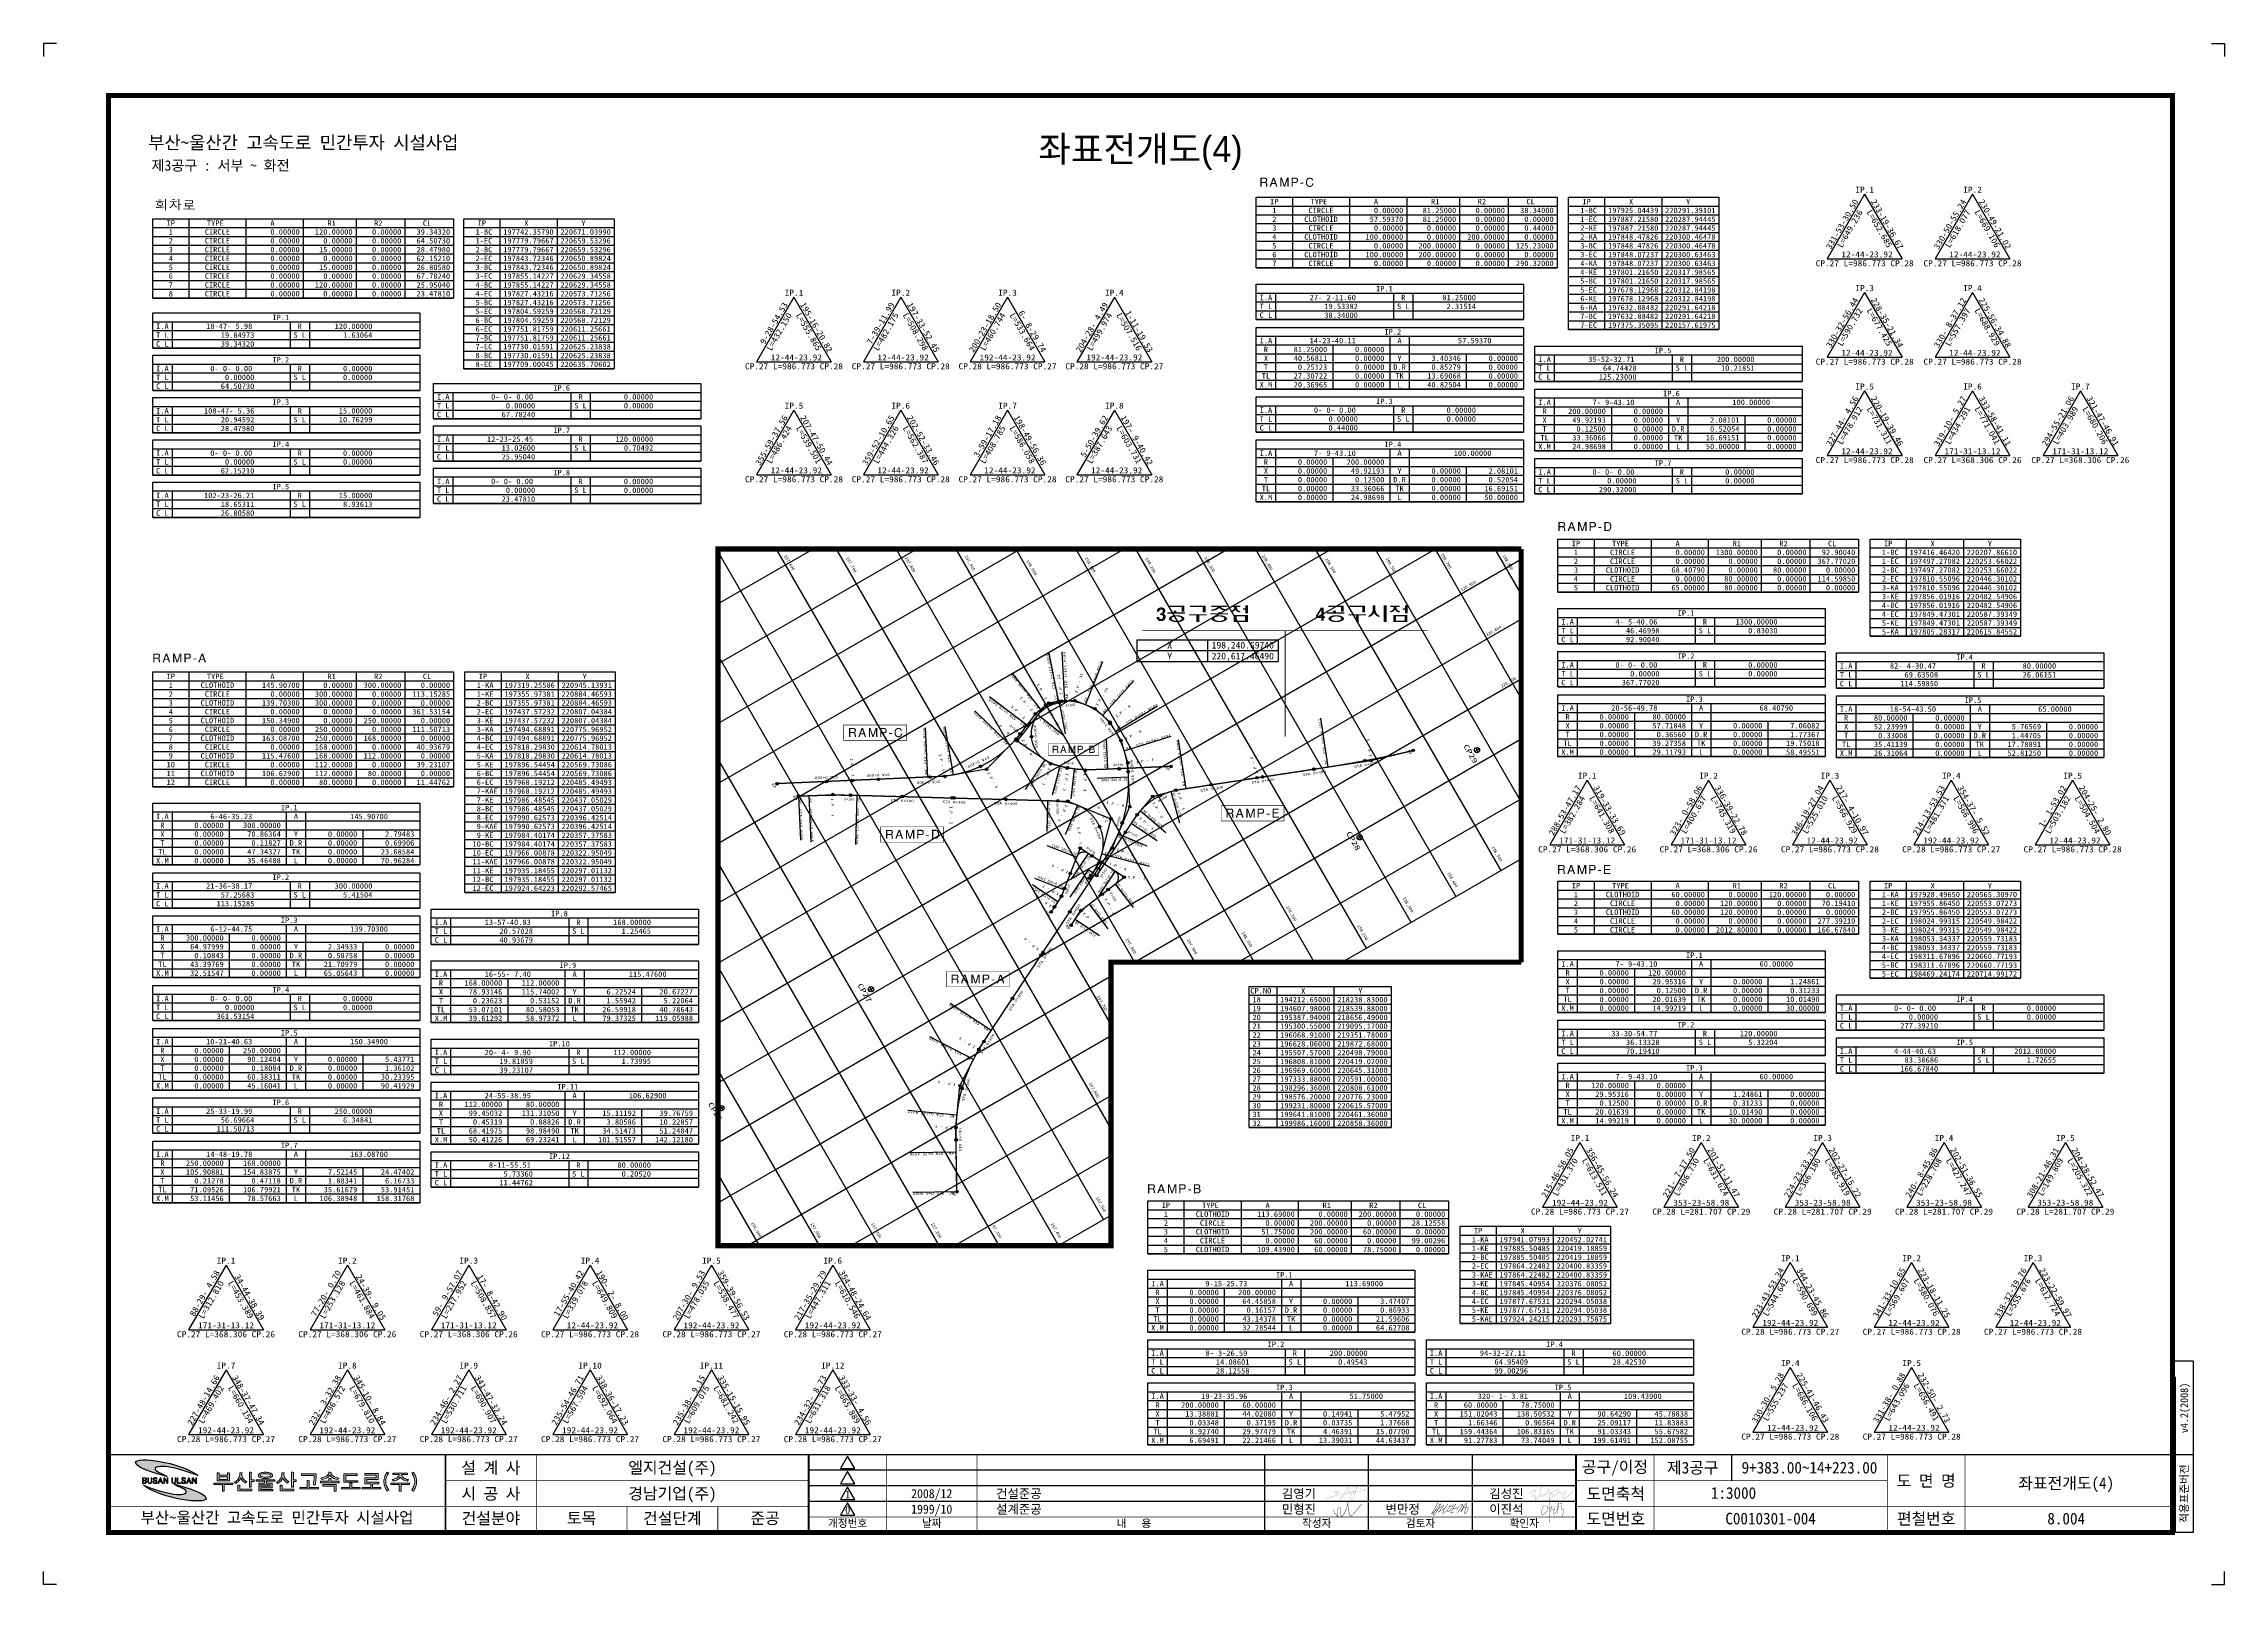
# Model space of a CAD drawing. Header units: feet. Extents: x 229381 to 233586, y 197484 to 200454.
import ezdxf
from ezdxf.enums import TextEntityAlignment as Align

# ---------------------------------------------------------------- set-up
doc = ezdxf.new("R2010")
doc.units = ezdxf.units.FT
doc.header["$LTSCALE"] = 10
doc.header["$MEASUREMENT"] = 0
doc.layers.get('0').update_dxf_attribs({"linetype": 'CONTINUOUS'})
for name, color, linetype in [('CA-ALGN-CNTL', 2, 'CONTINUOUS'), ('CA-ALGN-STSM', 2, 'CONTINUOUS'), ('CA-ALGN-SUBL', 1, 'CONTINUOUS'), ('CA-ALGN-SUBT', 2, 'CONTINUOUS'), ('CA-ALGN-TEXT', 3, 'CONTINUOUS'), ('CA-LEAL', 1, 'CONTINUOUS'), ('CA-LEAT', 3, 'CONTINUOUS'), ('CA-TABL-LIN1', 4, 'CONTINUOUS'), ('CA-TABL-LIN2', 1, 'CONTINUOUS'), ('CA-TABL-TEX2', 3, 'CONTINUOUS'), ('CV-GRID-LINE', 1, 'CONTINUOUS'), ('CV-GRID-TEXT', 4, 'CONTINUOUS'), ('CV-SURV-SYMB', 3, 'CONTINUOUS'), ('CV-SURV-TEXT', 3, 'CONTINUOUS'), ('CX-BORD', 3, 'CONTINUOUS'), ('CX-BORD-LIN1', 4, 'CONTINUOUS'), ('CX-BORD-LIN2', 3, 'CONTINUOUS'), ('CX-BORD-TEX2', 7, 'CONTINUOUS'), ('CX-BORD-TEX3', 6, 'CONTINUOUS'), ('CX-MISC', 2, 'CONTINUOUS'), ('CZ-LIN1', 7, 'CONTINUOUS'), ('CZ-TEX1', 6, 'CONTINUOUS')]:
    doc.layers.add(name, color=color, linetype=linetype)
doc.styles.add('HS', font='DotumChe.ttf')
doc.styles.add('RP2', font='DotumChe.ttf')
doc.styles.add('TB_TEXT', font='DotumChe.ttf')
doc.styles.add('TB_WBTXT', font='H2GTRE.TTF')
doc.styles.add('TB_WMTXT', font='DotumChe.ttf')

# ---------------------------------------------------------------- blocks, each defined once
blk = doc.blocks.new('CXGLOGO-EX흑백1')
h = blk.add_hatch(color=74)
edge = h.paths.add_edge_path()
edge.add_spline(control_points=[(3.24, 1.49), (1.67, 2.6), (-1.78, 3.37), (-1.38, 4.71), (-1.38, 4.71), (-1.38, 4.71), (0.38, 7.51), (15.15, 1.88), (15.15, 1.88), (8, 7.3), (-8.94, 9.33), (-8.99, 6.91), (-8.99, 6.91), (-9.03, 4.5), (3.24, 1.49), (3.24, 1.49)], knot_values=[0, 0, 0, 0, 0.25, 0.25, 0.25, 0.25, 0.5, 0.5, 0.5, 0.5, 0.75, 0.75, 0.75, 0.75, 1, 1, 1, 1], degree=3, periodic=0)
h = blk.add_hatch(color=256)
h.paths.add_polyline_path([(11.6, 0.69), (11.94, -0.26), (11.26, -0.26)], flags=16)
h.paths.add_polyline_path([(12.25, -1.14), (12.54, -1.14), (11.73, 1.06), (11.48, 1.06), (10.67, -1.14), (10.96, -1.14), (11.18, -0.49), (12.02, -0.49)])
h.paths.add_polyline_path([(1.54, -1.14), (0.73, 1.06), (0.48, 1.06), (-0.33, -1.14), (-0.04, -1.14), (0.19, -0.49), (1.03, -0.49), (1.25, -1.14)])
h.paths.add_polyline_path([(1.9, -1.14), (2.17, -1.14), (2.17, 0.61), (3.23, -1.14), (3.52, -1.14), (3.52, 1.06), (3.25, 1.06), (3.25, -0.65), (2.21, 1.06), (1.9, 1.06)])
h.paths.add_polyline_path([(5.3, -0.69), (5.27, -0.48), (5.27, 1.06), (5, 1.06), (5, -0.45), (5.03, -0.7), (5.1, -0.9), (5.16, -0.98), (5.32, -1.1), (5.52, -1.17), (5.77, -1.2), (5.79, -1.2), (6.04, -1.17), (6.25, -1.1), (6.41, -1), (6.41, -0.99), (6.53, -0.82), (6.59, -0.61), (6.6, -0.45), (6.6, 1.06), (6.33, 1.06), (6.33, -0.46), (6.29, -0.7), (6.19, -0.86), (6.01, -0.96), (5.79, -0.98), (5.55, -0.94), (5.4, -0.86)])
h.paths.add_polyline_path([(7.36, 1.06), (7.09, 1.06), (7.09, -1.14), (8.47, -1.14), (8.47, -0.93), (7.36, -0.93)])
h.paths.add_polyline_path([(10.02, 1.02), (9.81, 1.08), (9.56, 1.11), (9.56, 1.11), (9.3, 1.08), (9.1, 1.02), (9.01, 0.95), (8.88, 0.78), (8.84, 0.56), (8.84, 0.54), (8.88, 0.31), (9, 0.15), (9.13, 0.06), (9.37, -0.05), (9.48, -0.09), (9.53, -0.11), (9.76, -0.21), (9.83, -0.25), (10, -0.36), (10.06, -0.48), (10.08, -0.62), (10.02, -0.84), (9.94, -0.9), (9.76, -0.97), (9.57, -0.98), (9.32, -0.94), (9.17, -0.86), (9.07, -0.7), (9.04, -0.45), (8.77, -0.45), (8.8, -0.69), (8.87, -0.89), (8.94, -0.99), (9.1, -1.1), (9.31, -1.17), (9.56, -1.2), (9.57, -1.2), (9.84, -1.17), (10.04, -1.12), (10.15, -1.05), (10.28, -0.89), (10.34, -0.68), (10.35, -0.58), (10.32, -0.35), (10.21, -0.18), (10.18, -0.16), (10.05, -0.07), (9.82, 0.03), (9.65, 0.11), (9.38, 0.22), (9.22, 0.31), (9.21, 0.32), (9.13, 0.51), (9.13, 0.57), (9.2, 0.78), (9.25, 0.82), (9.45, 0.89), (9.55, 0.9), (9.78, 0.85), (9.9, 0.77), (10.02, 0.59), (10.05, 0.47), (10.32, 0.47), (10.28, 0.71), (10.17, 0.89), (10.17, 0.9)])
h.paths.add_polyline_path([(12.89, -1.14), (13.16, -1.14), (13.16, 0.61), (14.23, -1.14), (14.52, -1.14), (14.52, 1.06), (14.24, 1.06), (14.24, -0.65), (13.2, 1.06), (12.89, 1.06)])
h.paths.add_polyline_path([(0.27, -0.26), (0.61, 0.69), (0.95, -0.26)], flags=16)
h.paths.add_polyline_path([(-5.98, 0.11), (-5.98, 0.84), (-5.48, 0.84), (-5.24, 0.81), (-5.13, 0.75), (-5.04, 0.57), (-5.04, 0.49), (-5.09, 0.27), (-5.16, 0.19), (-5.34, 0.12), (-5.5, 0.11)], flags=16)
h.paths.add_polyline_path([(-5.98, -0.93), (-5.98, -0.1), (-5.44, -0.1), (-5.2, -0.13), (-5.1, -0.17), (-4.98, -0.33), (-4.96, -0.52), (-5.01, -0.75), (-5.09, -0.85), (-5.27, -0.92), (-5.44, -0.93)], flags=16)
h.paths.add_polyline_path([(-5.12, 1.02), (-5.35, 1.06), (-5.4, 1.06), (-6.25, 1.06), (-6.25, -1.14), (-5.37, -1.14), (-5.12, -1.12), (-4.92, -1.05), (-4.85, -0.99), (-4.74, -0.83), (-4.69, -0.61), (-4.68, -0.52), (-4.72, -0.28), (-4.81, -0.13), (-4.98, 0), (-5.07, 0.03), (-4.88, 0.15), (-4.85, 0.19), (-4.77, 0.39), (-4.76, 0.5), (-4.8, 0.72), (-4.92, 0.9), (-4.94, 0.91)])
h.paths.add_polyline_path([(-3.97, -0.69), (-3.99, -0.48), (-3.99, 1.06), (-4.26, 1.06), (-4.26, -0.45), (-4.24, -0.7), (-4.16, -0.9), (-4.1, -0.98), (-3.95, -1.1), (-3.74, -1.17), (-3.49, -1.2), (-3.48, -1.2), (-3.22, -1.17), (-3.01, -1.1), (-2.86, -1), (-2.85, -0.99), (-2.74, -0.82), (-2.68, -0.61), (-2.66, -0.45), (-2.66, 1.06), (-2.94, 1.06), (-2.94, -0.46), (-2.97, -0.7), (-3.08, -0.86), (-3.26, -0.96), (-3.47, -0.98), (-3.72, -0.94), (-3.87, -0.86)])
h.paths.add_polyline_path([(-0.83, 0.9), (-0.97, 1.02), (-1.18, 1.08), (-1.44, 1.11), (-1.69, 1.08), (-1.89, 1.02), (-1.98, 0.95), (-2.11, 0.78), (-2.16, 0.56), (-2.16, 0.54), (-2.12, 0.31), (-2, 0.15), (-1.86, 0.06), (-1.63, -0.05), (-1.52, -0.09), (-1.47, -0.11), (-1.24, -0.21), (-1.17, -0.25), (-1, -0.36), (-0.93, -0.48), (-0.92, -0.62), (-0.97, -0.84), (-1.05, -0.9), (-1.23, -0.97), (-1.42, -0.98), (-1.67, -0.94), (-1.82, -0.86), (-1.92, -0.7), (-1.96, -0.45), (-2.22, -0.45), (-2.2, -0.69), (-2.12, -0.89), (-2.05, -0.99), (-1.89, -1.1), (-1.69, -1.17), (-1.43, -1.2), (-1.42, -1.2), (-1.16, -1.17), (-0.96, -1.12), (-0.85, -1.05), (-0.71, -0.89), (-0.65, -0.68), (-0.64, -0.58), (-0.68, -0.35), (-0.79, -0.18), (-0.81, -0.16), (-0.95, -0.07), (-1.17, 0.03), (-1.35, 0.11), (-1.61, 0.22), (-1.77, 0.31), (-1.78, 0.32), (-1.86, 0.51), (-1.86, 0.57), (-1.79, 0.78), (-1.74, 0.82), (-1.55, 0.89), (-1.44, 0.9), (-1.22, 0.85), (-1.09, 0.77), (-0.97, 0.59), (-0.95, 0.47), (-0.68, 0.47), (-0.72, 0.71), (-0.82, 0.89)])
h = blk.add_hatch(color=256)
h.paths.add_polyline_path([(63.25, -2.21), (67.68, -2.21), (67.68, -4.14), (68.44, -4.14), (68.44, -1.6), (63.25, -1.6)])
h.paths.add_polyline_path([(74.44, -1.23), (74.5, -1.07), (74.18, -0.99), (73.66, -0.99), (73.66, -2.67), (70.41, -2.67), (70.41, -3.28), (77.61, -3.28), (77.61, -2.67), (74.41, -2.67), (74.41, -1.3)])
h.paths.add_polyline_path([(93.49, -1.61), (96.71, -1.61), (96.71, -0.99), (89.51, -0.99), (89.51, -1.61), (92.73, -1.61), (92.73, -4.14), (93.49, -4.14)])
h.paths.add_polyline_path([(98.53, -1.72), (98.37, -2.14), (98.33, -2.24), (98.14, -2.64), (97.91, -3.02), (97.66, -3.37), (97.51, -3.56), (98.15, -4.08), (98.41, -3.72), (98.64, -3.35), (98.84, -2.96), (99.02, -2.55), (99.1, -2.3), (99.23, -1.88), (99.33, -1.44), (99.4, -1.01), (99.43, -0.57), (99.43, -0.39), (99.41, 0.03), (99.35, 0.47), (99.26, 0.9), (99.13, 1.34), (99.11, 1.39), (98.97, 1.77), (98.79, 2.15), (98.58, 2.55), (98.35, 2.95), (98.16, 3.25), (97.51, 2.85), (97.76, 2.5), (97.99, 2.12), (98.19, 1.72), (98.35, 1.32), (98.51, 0.88), (98.62, 0.44), (98.69, 0.02), (98.72, -0.4), (98.72, -0.42), (98.7, -0.86), (98.63, -1.29)])
h.paths.add_polyline_path([(93.89, 1.53), (93.7, 1.9), (93.59, 2.25), (95.94, 2.25), (95.94, 2.86), (90.28, 2.86), (90.28, 2.25), (92.65, 2.25), (92.53, 1.84), (92.33, 1.47), (92.04, 1.16), (91.73, 0.92), (91.38, 0.74), (91, 0.59), (90.57, 0.47), (90.09, 0.38), (89.95, 0.36), (90.26, 0.07), (90.53, -0.26), (90.95, -0.16), (91.37, -0.02), (91.77, 0.15), (92.15, 0.37), (92.57, 0.66), (92.88, 0.96), (93.09, 1.27), (93.11, 1.32), (93.33, 1.02), (93.63, 0.73), (94.03, 0.44), (94.15, 0.37), (94.54, 0.16), (94.94, -0.02), (95.35, -0.17), (95.77, -0.28), (96, 0.01), (96.29, 0.32), (95.8, 0.42), (95.36, 0.55), (94.97, 0.7), (94.62, 0.88), (94.53, 0.93), (94.17, 1.21)])
h.paths.add_polyline_path([(86.94, -1.7), (87.06, -2.13), (87.12, -2.3), (87.28, -2.72), (87.46, -3.12), (87.67, -3.51), (87.91, -3.88), (88.06, -4.08), (88.71, -3.56), (88.44, -3.21), (88.2, -2.85), (87.98, -2.45), (87.89, -2.24), (87.73, -1.81), (87.61, -1.38), (87.54, -0.96), (87.51, -0.52), (87.51, -0.42), (87.53, -0.01), (87.6, 0.42), (87.7, 0.86), (87.85, 1.3), (87.85, 1.32), (88.03, 1.74), (88.24, 2.13), (88.46, 2.51), (88.71, 2.85), (88.05, 3.25), (87.8, 2.85), (87.57, 2.45), (87.37, 2.06), (87.21, 1.67), (87.1, 1.39), (86.97, 0.95), (86.88, 0.52), (86.82, 0.08), (86.8, -0.35), (86.8, -0.39), (86.81, -0.83), (86.86, -1.26)])
h.paths.add_polyline_path([(79.45, 1.02), (79.45, -1.26), (81.7, -1.26), (81.7, -2.67), (78.45, -2.67), (78.45, -3.28), (85.65, -3.28), (85.65, -2.67), (82.45, -2.67), (82.45, -1.49), (82.46, -1.45), (82.49, -1.41), (82.54, -1.33), (82.55, -1.26), (84.84, -1.26), (84.84, -0.65), (80.21, -0.65), (80.21, 0.42), (84.56, 0.42), (84.56, 2.62), (79.47, 2.62), (79.47, 2), (83.8, 2), (83.8, 1.02)])
h.paths.add_polyline_path([(76.55, 2.56), (71.31, 2.56), (71.31, -0.7), (76.71, -0.7), (76.71, -0.1), (72.08, -0.1), (72.08, 1.94), (76.55, 1.94)])
h.paths.add_polyline_path([(66.12, 0.8), (65.59, 0.8), (65.59, -0.3), (62.37, -0.3), (62.37, -0.9), (69.57, -0.9), (69.57, -0.3), (66.36, -0.3), (66.36, 0.47), (66.39, 0.55), (66.45, 0.71)])
h.paths.add_polyline_path([(66.51, 3.1), (66.13, 3.15), (65.62, 3.15), (65.55, 2.77), (65.38, 2.41), (65.1, 2.07), (64.75, 1.78), (64.42, 1.56), (64.06, 1.38), (63.66, 1.22), (63.23, 1.08), (62.77, 0.98), (62.49, 0.94), (62.76, 0.65), (63.01, 0.34), (63.46, 0.46), (63.9, 0.59), (64.3, 0.74), (64.68, 0.92), (64.87, 1.02), (65.3, 1.3), (65.63, 1.59), (65.88, 1.89), (65.96, 2.01), (66.16, 1.71), (66.45, 1.42), (66.83, 1.14), (67.1, 0.98), (67.47, 0.78), (67.87, 0.62), (68.3, 0.47), (68.73, 0.35), (68.84, 0.33), (69.11, 0.62), (69.42, 0.91), (68.98, 0.98), (68.55, 1.09), (68.14, 1.24), (67.74, 1.41), (67.49, 1.55), (67.05, 1.83), (66.72, 2.14), (66.5, 2.44), (66.43, 2.62), (66.42, 2.8), (66.49, 2.95)])
h.paths.add_polyline_path([(41.14, 1.3), (40.63, 1.32), (40.18, 1.37), (39.79, 1.46), (39.64, 1.51), (39.23, 1.76), (39.15, 1.95), (39.32, 2.24), (39.64, 2.4), (39.99, 2.5), (40.41, 2.56), (40.9, 2.59), (41.14, 2.6), (41.65, 2.58), (42.1, 2.53), (42.48, 2.44), (42.62, 2.4), (43.03, 2.16), (43.12, 1.95), (42.94, 1.67), (42.62, 1.51), (42.27, 1.41), (41.85, 1.34), (41.36, 1.3)], flags=16)
h.paths.add_polyline_path([(41.55, 3.14), (41.14, 3.15), (40.62, 3.13), (40.15, 3.09), (39.72, 3.01), (39.35, 2.9), (39.08, 2.79), (38.67, 2.52), (38.44, 2.21), (38.39, 1.95), (38.48, 1.6), (38.76, 1.31), (39.08, 1.12), (39.42, 0.98), (39.8, 0.87), (40.23, 0.8), (40.71, 0.76), (41.14, 0.75), (41.65, 0.76), (42.12, 0.81), (42.54, 0.89), (42.92, 1), (43.19, 1.12), (43.6, 1.39), (43.83, 1.7), (43.88, 1.95), (43.79, 2.3), (43.51, 2.6), (43.19, 2.79), (42.85, 2.92), (42.47, 3.03), (42.03, 3.1)])
h.paths.add_polyline_path([(47.59, -1.92), (47.27, -1.84), (46.75, -1.84), (46.75, -3.95), (52.12, -3.95), (52.12, -3.34), (47.52, -3.34), (47.52, -2.2), (47.52, -2.14), (47.55, -2.09)])
h.paths.add_polyline_path([(31.34, -1.92), (31.02, -1.84), (30.5, -1.84), (30.5, -3.95), (35.87, -3.95), (35.87, -3.34), (31.27, -3.34), (31.27, -2.2), (31.27, -2.14), (31.29, -2.09)])
h.paths.add_polyline_path([(42.94, -1.66), (42.94, -2.22), (38.57, -2.22), (38.57, -4.04), (43.94, -4.04), (43.94, -3.43), (39.33, -3.43), (39.33, -2.84), (43.7, -2.84), (43.7, -1.05), (41.51, -1.05), (41.51, -0.34), (44.73, -0.34), (44.73, 0.27), (37.53, 0.27), (37.53, -0.34), (40.75, -0.34), (40.75, -1.05), (38.57, -1.05), (38.57, -1.66)])
h.paths.add_polyline_path([(21.28, -0.99), (21.28, -1.61), (24.5, -1.61), (24.5, -4.14), (25.26, -4.14), (25.26, -1.61), (28.48, -1.61), (28.48, -0.99)])
h.paths.add_polyline_path([(51.7, 3.15), (51.16, 3.15), (51.16, -2.53), (51.92, -2.53), (51.92, -0.36), (52.98, -0.36), (52.98, 0.26), (51.92, 0.26), (51.92, 2.67), (51.94, 2.77), (51.98, 2.87), (52.02, 3.07)])
h.paths.add_polyline_path([(48.36, 2.89), (47.98, 2.94), (47.48, 2.94), (47.48, 2.49), (47.44, 2.06), (47.35, 1.64), (47.2, 1.23), (47.01, 0.84), (46.93, 0.69), (46.66, 0.31), (46.37, -0.01), (46.04, -0.29), (45.68, -0.5), (45.32, -0.65), (45.61, -0.92), (45.89, -1.23), (46.26, -0.98), (46.6, -0.71), (46.92, -0.41), (47.04, -0.28), (47.33, 0.08), (47.57, 0.45), (47.76, 0.83), (47.84, 1.05), (48.01, 0.66), (48.24, 0.28), (48.51, -0.08), (48.82, -0.41), (49.15, -0.7), (49.5, -0.96), (49.6, -1.02), (49.91, -0.72), (50.23, -0.43), (49.86, -0.27), (49.51, -0.04), (49.19, 0.26), (48.87, 0.62), (48.84, 0.66), (48.57, 1.07), (48.37, 1.48), (48.26, 1.87), (48.22, 2.19), (48.25, 2.48), (48.33, 2.7)])
h.paths.add_polyline_path([(35.45, 3.15), (34.91, 3.15), (34.91, -2.53), (35.67, -2.53), (35.67, -0.36), (36.73, -0.36), (36.73, 0.26), (35.67, 0.26), (35.67, 2.67), (35.69, 2.77), (35.73, 2.87), (35.77, 3.07)])
h.paths.add_polyline_path([(32.11, 2.89), (31.73, 2.94), (31.23, 2.94), (31.23, 2.49), (31.19, 2.06), (31.09, 1.64), (30.95, 1.23), (30.76, 0.84), (30.68, 0.69), (30.41, 0.31), (30.12, -0.01), (29.79, -0.29), (29.43, -0.5), (29.07, -0.65), (29.36, -0.92), (29.64, -1.23), (30.01, -0.98), (30.35, -0.71), (30.67, -0.41), (30.79, -0.28), (31.08, 0.08), (31.32, 0.45), (31.51, 0.83), (31.59, 1.05), (31.76, 0.66), (31.99, 0.28), (32.26, -0.08), (32.57, -0.41), (32.89, -0.7), (33.25, -0.96), (33.35, -1.02), (33.65, -0.72), (33.97, -0.43), (33.61, -0.27), (33.26, -0.04), (32.93, 0.26), (32.62, 0.62), (32.59, 0.66), (32.32, 1.07), (32.12, 1.48), (32.01, 1.87), (31.97, 2.19), (32, 2.48), (32.08, 2.7)])
h.paths.add_polyline_path([(26.51, 1.39), (26.51, 0.4), (23.29, 0.4), (23.29, 1.39)], flags=16)
h.paths.add_polyline_path([(27.32, 2.66), (27.37, 2.83), (27, 2.91), (26.51, 2.91), (26.51, 2), (23.29, 2), (23.29, 2.58), (23.3, 2.62), (23.33, 2.67), (23.39, 2.83), (22.99, 2.91), (22.53, 2.91), (22.53, -0.21), (27.28, -0.21), (27.28, 2.56), (27.29, 2.62)])
h.paths.add_polyline_path([(58, -0.14), (57.69, -0.06), (57.16, -0.06), (57.16, -2.67), (54.33, -2.67), (54.33, -3.28), (61.53, -3.28), (61.53, -2.67), (57.92, -2.67), (57.92, -0.45), (57.92, -0.39), (57.96, -0.32)])
h.paths.add_polyline_path([(60.7, 2.5), (55.01, 2.5), (55.01, 1.88), (59.93, 1.88), (59.93, 1.55), (59.9, 1.14), (59.86, 0.66), (59.82, 0.12), (59.76, -0.41), (59.7, -0.88), (59.65, -1.29), (59.59, -1.65), (59.59, -1.67), (59.95, -1.69), (60.35, -1.73), (60.41, -1.34), (60.46, -0.92), (60.51, -0.47), (60.56, 0.01), (60.58, 0.23), (60.62, 0.71), (60.65, 1.18), (60.67, 1.62), (60.69, 2.04), (60.7, 2.45)])
h = blk.add_hatch(color=142)
edge = h.paths.add_edge_path()
edge.add_spline(control_points=[(5.98, -1.49), (7.55, -2.6), (11, -3.37), (10.6, -4.71), (10.6, -4.71), (10.6, -4.71), (8.84, -7.51), (-5.93, -1.88), (-5.93, -1.88), (1.22, -7.3), (18.17, -9.33), (18.21, -6.91), (18.21, -6.91), (18.25, -4.5), (5.98, -1.49), (5.98, -1.49)], knot_values=[0, 0, 0, 0, 0.25, 0.25, 0.25, 0.25, 0.5, 0.5, 0.5, 0.5, 0.75, 0.75, 0.75, 0.75, 1, 1, 1, 1], degree=3, periodic=0)
at = {"lineweight": 0}
for points in [[(-5.12, 1.02), (-5.35, 1.06), (-5.4, 1.06), (-6.25, 1.06), (-6.25, -1.14), (-5.37, -1.14), (-5.12, -1.12), (-4.92, -1.05), (-4.85, -0.99), (-4.74, -0.83), (-4.69, -0.61), (-4.68, -0.52), (-4.72, -0.28), (-4.81, -0.13), (-4.98, 0), (-5.07, 0.03), (-4.88, 0.15), (-4.85, 0.19), (-4.77, 0.39), (-4.76, 0.5), (-4.8, 0.72), (-4.92, 0.9), (-4.94, 0.91)], [(-5.98, 0.11), (-5.98, 0.84), (-5.48, 0.84), (-5.24, 0.81), (-5.13, 0.75), (-5.04, 0.57), (-5.04, 0.49), (-5.09, 0.27), (-5.16, 0.19), (-5.34, 0.12), (-5.5, 0.11)], [(-3.97, -0.69), (-3.99, -0.48), (-3.99, 1.06), (-4.26, 1.06), (-4.26, -0.45), (-4.24, -0.7), (-4.16, -0.9), (-4.1, -0.98), (-3.95, -1.1), (-3.74, -1.17), (-3.49, -1.2), (-3.48, -1.2), (-3.22, -1.17), (-3.01, -1.1), (-2.86, -1), (-2.85, -0.99), (-2.74, -0.82), (-2.68, -0.61), (-2.66, -0.45), (-2.66, 1.06), (-2.94, 1.06), (-2.94, -0.46), (-2.97, -0.7), (-3.08, -0.86), (-3.26, -0.96), (-3.47, -0.98), (-3.72, -0.94), (-3.87, -0.86)], [(-0.83, 0.9), (-0.97, 1.02), (-1.18, 1.08), (-1.44, 1.11), (-1.69, 1.08), (-1.89, 1.02), (-1.98, 0.95), (-2.11, 0.78), (-2.16, 0.56), (-2.16, 0.54), (-2.12, 0.31), (-2, 0.15), (-1.86, 0.06), (-1.63, -0.05), (-1.52, -0.09), (-1.47, -0.11), (-1.24, -0.21), (-1.17, -0.25), (-1, -0.36), (-0.93, -0.48), (-0.92, -0.62), (-0.97, -0.84), (-1.05, -0.9), (-1.23, -0.97), (-1.42, -0.98), (-1.67, -0.94), (-1.82, -0.86), (-1.92, -0.7), (-1.96, -0.45), (-1.96, -0.45), (-2.22, -0.45), (-2.2, -0.69), (-2.12, -0.89), (-2.05, -0.99), (-1.89, -1.1), (-1.69, -1.17), (-1.43, -1.2), (-1.42, -1.2), (-1.16, -1.17), (-0.96, -1.12), (-0.85, -1.05), (-0.71, -0.89), (-0.65, -0.68), (-0.64, -0.58), (-0.68, -0.35), (-0.79, -0.18), (-0.81, -0.16), (-0.95, -0.07), (-1.17, 0.03), (-1.35, 0.11), (-1.61, 0.22), (-1.77, 0.31), (-1.78, 0.32), (-1.86, 0.51), (-1.86, 0.57), (-1.79, 0.78), (-1.74, 0.82), (-1.55, 0.89), (-1.44, 0.9), (-1.22, 0.85), (-1.09, 0.77), (-0.97, 0.59), (-0.95, 0.47), (-0.68, 0.47), (-0.72, 0.71), (-0.82, 0.89)], [(1.54, -1.14), (0.73, 1.06), (0.48, 1.06), (-0.33, -1.14), (-0.04, -1.14), (0.19, -0.49), (1.03, -0.49), (1.25, -1.14)], [(0.27, -0.26), (0.61, 0.69), (0.95, -0.26)], [(1.9, -1.14), (2.17, -1.14), (2.17, 0.61), (3.23, -1.14), (3.52, -1.14), (3.52, 1.06), (3.25, 1.06), (3.25, -0.65), (2.21, 1.06), (1.9, 1.06)], [(5.3, -0.69), (5.27, -0.48), (5.27, 1.06), (5, 1.06), (5, -0.45), (5.03, -0.7), (5.1, -0.9), (5.16, -0.98), (5.32, -1.1), (5.52, -1.17), (5.77, -1.2), (5.79, -1.2), (6.04, -1.17), (6.25, -1.1), (6.41, -1), (6.41, -0.99), (6.53, -0.82), (6.59, -0.61), (6.6, -0.45), (6.6, 1.06), (6.33, 1.06), (6.33, -0.46), (6.29, -0.7), (6.19, -0.86), (6.01, -0.96), (5.79, -0.98), (5.55, -0.94), (5.4, -0.86)], [(7.36, 1.06), (7.09, 1.06), (7.09, -1.14), (8.47, -1.14), (8.47, -0.93), (7.36, -0.93)], [(10.02, 1.02), (9.81, 1.08), (9.56, 1.11), (9.56, 1.11), (9.3, 1.08), (9.1, 1.02), (9.01, 0.95), (8.88, 0.78), (8.84, 0.56), (8.84, 0.54), (8.88, 0.31), (9, 0.15), (9.13, 0.06), (9.37, -0.05), (9.48, -0.09), (9.53, -0.11), (9.76, -0.21), (9.83, -0.25), (10, -0.36), (10.06, -0.48), (10.08, -0.62), (10.02, -0.84), (9.94, -0.9), (9.76, -0.97), (9.57, -0.98), (9.32, -0.94), (9.17, -0.86), (9.07, -0.7), (9.04, -0.45), (9.04, -0.45), (8.77, -0.45), (8.8, -0.69), (8.87, -0.89), (8.94, -0.99), (9.1, -1.1), (9.31, -1.17), (9.56, -1.2), (9.57, -1.2), (9.84, -1.17), (10.04, -1.12), (10.15, -1.05), (10.28, -0.89), (10.34, -0.68), (10.35, -0.58), (10.32, -0.35), (10.21, -0.18), (10.18, -0.16), (10.05, -0.07), (9.82, 0.03), (9.65, 0.11), (9.38, 0.22), (9.22, 0.31), (9.21, 0.32), (9.13, 0.51), (9.13, 0.57), (9.2, 0.78), (9.25, 0.82), (9.45, 0.89), (9.55, 0.9), (9.78, 0.85), (9.9, 0.77), (10.02, 0.59), (10.05, 0.47), (10.32, 0.47), (10.28, 0.71), (10.17, 0.89), (10.17, 0.9)], [(12.25, -1.14), (12.54, -1.14), (11.73, 1.06), (11.48, 1.06), (10.67, -1.14), (10.96, -1.14), (11.18, -0.49), (12.02, -0.49)], [(11.6, 0.69), (11.94, -0.26), (11.26, -0.26)], [(12.89, -1.14), (13.16, -1.14), (13.16, 0.61), (14.23, -1.14), (14.52, -1.14), (14.52, 1.06), (14.24, 1.06), (14.24, -0.65), (13.2, 1.06), (12.89, 1.06)], [(27.32, 2.66), (27.37, 2.83), (27, 2.91), (26.51, 2.91), (26.51, 2), (23.29, 2), (23.29, 2.58), (23.3, 2.62), (23.33, 2.67), (23.39, 2.83), (22.99, 2.91), (22.53, 2.91), (22.53, -0.21), (27.28, -0.21), (27.28, 2.56), (27.29, 2.62)], [(26.51, 1.39), (26.51, 0.4), (23.29, 0.4), (23.29, 1.39)], [(32.11, 2.89), (31.73, 2.94), (31.23, 2.94), (31.23, 2.49), (31.19, 2.06), (31.09, 1.64), (30.95, 1.23), (30.76, 0.84), (30.68, 0.69), (30.41, 0.31), (30.12, -0.01), (29.79, -0.29), (29.43, -0.5), (29.07, -0.65), (29.36, -0.92), (29.64, -1.23), (30.01, -0.98), (30.35, -0.71), (30.67, -0.41), (30.79, -0.28), (31.08, 0.08), (31.32, 0.45), (31.51, 0.83), (31.59, 1.05), (31.76, 0.66), (31.99, 0.28), (32.26, -0.08), (32.57, -0.41), (32.89, -0.7), (33.25, -0.96), (33.35, -1.02), (33.65, -0.72), (33.97, -0.43), (33.61, -0.27), (33.26, -0.04), (32.93, 0.26), (32.62, 0.62), (32.59, 0.66), (32.32, 1.07), (32.12, 1.48), (32.01, 1.87), (31.97, 2.19), (32, 2.48), (32.08, 2.7)], [(35.45, 3.15), (34.91, 3.15), (34.91, -2.53), (35.67, -2.53), (35.67, -0.36), (36.73, -0.36), (36.73, 0.26), (35.67, 0.26), (35.67, 2.67), (35.69, 2.77), (35.73, 2.87), (35.77, 3.07)], [(42.94, -1.66), (42.94, -2.22), (38.57, -2.22), (38.57, -4.04), (43.94, -4.04), (43.94, -3.43), (39.33, -3.43), (39.33, -2.84), (43.7, -2.84), (43.7, -1.05), (41.51, -1.05), (41.51, -0.34), (44.73, -0.34), (44.73, 0.27), (37.53, 0.27), (37.53, -0.34), (40.75, -0.34), (40.75, -1.05), (38.57, -1.05), (38.57, -1.66)], [(41.55, 3.14), (41.14, 3.15), (40.62, 3.13), (40.15, 3.09), (39.72, 3.01), (39.35, 2.9), (39.08, 2.79), (38.67, 2.52), (38.44, 2.21), (38.39, 1.95), (38.48, 1.6), (38.76, 1.31), (39.08, 1.12), (39.42, 0.98), (39.8, 0.87), (40.23, 0.8), (40.71, 0.76), (41.14, 0.75), (41.65, 0.76), (42.12, 0.81), (42.54, 0.89), (42.92, 1), (43.19, 1.12), (43.6, 1.39), (43.83, 1.7), (43.88, 1.95), (43.79, 2.3), (43.51, 2.6), (43.19, 2.79), (42.85, 2.92), (42.47, 3.03), (42.03, 3.1)], [(41.14, 1.3), (40.63, 1.32), (40.18, 1.37), (39.79, 1.46), (39.64, 1.51), (39.23, 1.76), (39.15, 1.95), (39.32, 2.24), (39.64, 2.4), (39.99, 2.5), (40.41, 2.56), (40.9, 2.59), (41.14, 2.6), (41.65, 2.58), (42.1, 2.53), (42.48, 2.44), (42.62, 2.4), (43.03, 2.16), (43.12, 1.95), (42.94, 1.67), (42.62, 1.51), (42.27, 1.41), (41.85, 1.34), (41.36, 1.3)], [(48.36, 2.89), (47.98, 2.94), (47.48, 2.94), (47.48, 2.49), (47.44, 2.06), (47.35, 1.64), (47.2, 1.23), (47.01, 0.84), (46.93, 0.69), (46.66, 0.31), (46.37, -0.01), (46.04, -0.29), (45.68, -0.5), (45.32, -0.65), (45.61, -0.92), (45.89, -1.23), (46.26, -0.98), (46.6, -0.71), (46.92, -0.41), (47.04, -0.28), (47.33, 0.08), (47.57, 0.45), (47.76, 0.83), (47.84, 1.05), (48.01, 0.66), (48.24, 0.28), (48.51, -0.08), (48.82, -0.41), (49.15, -0.7), (49.5, -0.96), (49.6, -1.02), (49.91, -0.72), (50.23, -0.43), (49.86, -0.27), (49.51, -0.04), (49.19, 0.26), (48.87, 0.62), (48.84, 0.66), (48.57, 1.07), (48.37, 1.48), (48.26, 1.87), (48.22, 2.19), (48.25, 2.48), (48.33, 2.7)], [(51.7, 3.15), (51.16, 3.15), (51.16, -2.53), (51.92, -2.53), (51.92, -0.36), (52.98, -0.36), (52.98, 0.26), (51.92, 0.26), (51.92, 2.67), (51.94, 2.77), (51.98, 2.87), (52.02, 3.07)], [(60.7, 2.5), (55.01, 2.5), (55.01, 1.88), (59.93, 1.88), (59.93, 1.55), (59.9, 1.14), (59.86, 0.66), (59.82, 0.12), (59.76, -0.41), (59.7, -0.88), (59.65, -1.29), (59.59, -1.65), (59.59, -1.67), (59.95, -1.69), (60.35, -1.73), (60.41, -1.34), (60.46, -0.92), (60.51, -0.47), (60.56, 0.01), (60.58, 0.23), (60.62, 0.71), (60.65, 1.18), (60.67, 1.62), (60.69, 2.04), (60.7, 2.45)], [(66.12, 0.8), (65.59, 0.8), (65.59, -0.3), (62.37, -0.3), (62.37, -0.9), (69.57, -0.9), (69.57, -0.3), (66.36, -0.3), (66.36, 0.47), (66.39, 0.55), (66.45, 0.71)], [(66.51, 3.1), (66.13, 3.15), (65.62, 3.15), (65.55, 2.77), (65.38, 2.41), (65.1, 2.07), (64.75, 1.78), (64.42, 1.56), (64.06, 1.38), (63.66, 1.22), (63.23, 1.08), (62.77, 0.98), (62.49, 0.94), (62.76, 0.65), (63.01, 0.34), (63.46, 0.46), (63.9, 0.59), (64.3, 0.74), (64.68, 0.92), (64.87, 1.02), (65.3, 1.3), (65.63, 1.59), (65.88, 1.89), (65.96, 2.01), (66.16, 1.71), (66.45, 1.42), (66.83, 1.14), (67.1, 0.98), (67.47, 0.78), (67.87, 0.62), (68.3, 0.47), (68.73, 0.35), (68.84, 0.33), (69.11, 0.62), (69.42, 0.91), (68.98, 0.98), (68.55, 1.09), (68.14, 1.24), (67.74, 1.41), (67.49, 1.55), (67.05, 1.83), (66.72, 2.14), (66.5, 2.44), (66.43, 2.62), (66.42, 2.8), (66.49, 2.95)], [(76.55, 2.56), (71.31, 2.56), (71.31, -0.7), (76.71, -0.7), (76.71, -0.1), (72.08, -0.1), (72.08, 1.94), (76.55, 1.94)], [(79.45, 1.02), (79.45, -1.26), (81.7, -1.26), (81.7, -2.67), (78.45, -2.67), (78.45, -3.28), (85.65, -3.28), (85.65, -2.67), (82.45, -2.67), (82.45, -1.49), (82.46, -1.45), (82.49, -1.41), (82.54, -1.33), (82.55, -1.26), (84.84, -1.26), (84.84, -0.65), (80.21, -0.65), (80.21, 0.42), (84.56, 0.42), (84.56, 2.62), (79.47, 2.62), (79.47, 2), (83.8, 2), (83.8, 1.02)], [(86.94, -1.7), (87.06, -2.13), (87.12, -2.3), (87.28, -2.72), (87.46, -3.12), (87.67, -3.51), (87.91, -3.88), (88.06, -4.08), (88.71, -3.56), (88.44, -3.21), (88.2, -2.85), (87.98, -2.45), (87.89, -2.24), (87.73, -1.81), (87.61, -1.38), (87.54, -0.96), (87.51, -0.52), (87.51, -0.42), (87.53, -0.01), (87.6, 0.42), (87.7, 0.86), (87.85, 1.3), (87.85, 1.32), (88.03, 1.74), (88.24, 2.13), (88.46, 2.51), (88.71, 2.85), (88.05, 3.25), (87.8, 2.85), (87.57, 2.45), (87.37, 2.06), (87.21, 1.67), (87.1, 1.39), (86.97, 0.95), (86.88, 0.52), (86.82, 0.08), (86.8, -0.35), (86.8, -0.39), (86.81, -0.83), (86.86, -1.26)], [(93.89, 1.53), (93.7, 1.9), (93.59, 2.25), (95.94, 2.25), (95.94, 2.86), (90.28, 2.86), (90.28, 2.25), (92.65, 2.25), (92.53, 1.84), (92.33, 1.47), (92.04, 1.16), (91.73, 0.92), (91.38, 0.74), (91, 0.59), (90.57, 0.47), (90.09, 0.38), (89.95, 0.36), (90.26, 0.07), (90.53, -0.26), (90.95, -0.16), (91.37, -0.02), (91.77, 0.15), (92.15, 0.37), (92.57, 0.66), (92.88, 0.96), (93.09, 1.27), (93.11, 1.32), (93.33, 1.02), (93.63, 0.73), (94.03, 0.44), (94.15, 0.37), (94.54, 0.16), (94.94, -0.02), (95.35, -0.17), (95.77, -0.28), (96, 0.01), (96.29, 0.32), (95.8, 0.42), (95.36, 0.55), (94.97, 0.7), (94.62, 0.88), (94.53, 0.93), (94.17, 1.21)], [(98.53, -1.72), (98.37, -2.14), (98.33, -2.24), (98.14, -2.64), (97.91, -3.02), (97.66, -3.37), (97.51, -3.56), (98.15, -4.08), (98.41, -3.72), (98.64, -3.35), (98.84, -2.96), (99.02, -2.55), (99.1, -2.3), (99.23, -1.88), (99.33, -1.44), (99.4, -1.01), (99.43, -0.57), (99.43, -0.39), (99.41, 0.03), (99.35, 0.47), (99.26, 0.9), (99.13, 1.34), (99.11, 1.39), (98.97, 1.77), (98.79, 2.15), (98.58, 2.55), (98.35, 2.95), (98.16, 3.25), (97.51, 2.85), (97.76, 2.5), (97.99, 2.12), (98.19, 1.72), (98.35, 1.32), (98.51, 0.88), (98.62, 0.44), (98.69, 0.02), (98.72, -0.4), (98.72, -0.42), (98.7, -0.86), (98.63, -1.29)], [(-5.98, -0.93), (-5.98, -0.1), (-5.44, -0.1), (-5.2, -0.13), (-5.1, -0.17), (-4.98, -0.33), (-4.96, -0.52), (-5.01, -0.75), (-5.09, -0.85), (-5.27, -0.92), (-5.44, -0.93)], [(21.28, -0.99), (21.28, -1.61), (24.5, -1.61), (24.5, -4.14), (25.26, -4.14), (25.26, -1.61), (28.48, -1.61), (28.48, -0.99)], [(31.34, -1.92), (31.02, -1.84), (30.5, -1.84), (30.5, -3.95), (35.87, -3.95), (35.87, -3.34), (31.27, -3.34), (31.27, -2.2), (31.27, -2.14), (31.29, -2.09)], [(47.59, -1.92), (47.27, -1.84), (46.75, -1.84), (46.75, -3.95), (52.12, -3.95), (52.12, -3.34), (47.52, -3.34), (47.52, -2.2), (47.52, -2.14), (47.55, -2.09)], [(58, -0.14), (57.69, -0.06), (57.16, -0.06), (57.16, -2.67), (54.33, -2.67), (54.33, -3.28), (61.53, -3.28), (61.53, -2.67), (57.92, -2.67), (57.92, -0.45), (57.92, -0.39), (57.96, -0.32)], [(63.25, -2.21), (67.68, -2.21), (67.68, -4.14), (68.44, -4.14), (68.44, -1.6), (63.25, -1.6)], [(74.44, -1.23), (74.5, -1.07), (74.18, -0.99), (73.66, -0.99), (73.66, -2.67), (70.41, -2.67), (70.41, -3.28), (77.61, -3.28), (77.61, -2.67), (74.41, -2.67), (74.41, -1.3)], [(93.49, -1.61), (96.71, -1.61), (96.71, -0.99), (89.51, -0.99), (89.51, -1.61), (92.73, -1.61), (92.73, -4.14), (93.49, -4.14)]]:
    blk.add_lwpolyline(points, close=True, dxfattribs=at)
blk.add_lwpolyline([(-1.44, 1.11), (-1.44, 1.11)], dxfattribs=at)
at = {"color": 74}
blk.add_open_spline([(3.24, 1.49), (1.67, 2.6), (-1.78, 3.37), (-1.38, 4.71), (-1.38, 4.71), (-1.38, 4.71), (0.38, 7.51), (15.15, 1.88), (15.15, 1.88), (8, 7.3), (-8.94, 9.33), (-8.99, 6.91), (-8.99, 6.91), (-9.03, 4.5), (3.24, 1.49), (3.24, 1.49)], degree=3, knots=[0, 0, 0, 0, 0.25, 0.25, 0.25, 0.25, 0.5, 0.5, 0.5, 0.5, 0.75, 0.75, 0.75, 0.75, 1, 1, 1, 1], dxfattribs=at)
at = {"color": 142}
blk.add_open_spline([(5.98, -1.49), (7.55, -2.6), (11, -3.37), (10.6, -4.71), (10.6, -4.71), (10.6, -4.71), (8.84, -7.51), (-5.93, -1.88), (-5.93, -1.88), (1.22, -7.3), (18.17, -9.33), (18.21, -6.91), (18.21, -6.91), (18.25, -4.5), (5.98, -1.49), (5.98, -1.49)], degree=3, knots=[0, 0, 0, 0, 0.25, 0.25, 0.25, 0.25, 0.5, 0.5, 0.5, 0.5, 0.75, 0.75, 0.75, 0.75, 1, 1, 1, 1], dxfattribs=at)
blk = doc.blocks.new('CXBLKA1-KHCA')
at = {"layer": 'CX-BORD-TEX3'}
h = blk.add_hatch(color=256, dxfattribs=at)
h.paths.add_polyline_path([(482.7, 17.26), (482.68, 17.24), (482.66, 17.12), (482.62, 17.04), (482.65, 16.95), (482.61, 16.8), (482.65, 16.75), (482.64, 16.67), (482.76, 16.59), (482.85, 16.58), (482.9, 16.67), (482.85, 16.83), (482.93, 16.93), (482.97, 17.1), (483.04, 17.18), (482.92, 17.29)], flags=17)
h.paths.add_polyline_path([(478.82, 16.88), (478.8, 16.87), (478.77, 16.82), (478.84, 16.75), (479.07, 16.73), (479.4, 16.75), (479.45, 16.83), (479.38, 16.89)], flags=17)
h.paths.add_polyline_path([(480.27, 14.9), (480.2, 14.89), (479.54, 14.59), (479.04, 14.14), (478.85, 13.73), (479.11, 13.24), (479.43, 12.86), (479.56, 12.79), (479.71, 12.81), (480.07, 13.28), (480.07, 13.47), (480.4, 14.15), (480.57, 14.79), (480.53, 14.9)], flags=16)
h.paths.add_polyline_path([(480.12, 15.94), (480.1, 15.93), (480, 15.86), (479.88, 15.83), (479.77, 15.7), (479.64, 15.64), (479.45, 15.57), (479.44, 15.51), (479.54, 15.46), (479.74, 15.47), (479.8, 15.56), (479.93, 15.62), (480.02, 15.61), (480.04, 15.58), (480.08, 15.63), (480.11, 15.69), (480.09, 15.75), (480.09, 15.84), (480.18, 15.85), (480.17, 15.93)], flags=16)
h.paths.add_polyline_path([(478.56, 15.25), (478.53, 15.23), (478.45, 15.21), (478.43, 15.16), (478.49, 15.12), (478.59, 15.14), (478.59, 15.22)], flags=16)
h.paths.add_polyline_path([(478.55, 15.77), (478.54, 15.88), (477.8, 15.34), (477.67, 15.25), (478.13, 15.23), (478.24, 15.23), (478.4, 15.56)], flags=16)
h.paths.add_polyline_path([(476.92, 14.99), (476.71, 14.96), (476.23, 14.47), (476.06, 14.18), (475.88, 13.98), (475.64, 13.71), (475.86, 13.84), (476.18, 14.11), (476.61, 14.51), (476.9, 14.79), (477.1, 14.96)], flags=16)
h.paths.add_polyline_path([(469.74, 13.13), (469.77, 13.16), (469.84, 13.25), (470.07, 13.29), (470.19, 13.33), (470.24, 13.38), (470.47, 13.37), (470.53, 13.49), (470.79, 13.54), (470.9, 13.64), (471.1, 13.66), (471.26, 13.78), (471.43, 13.78), (471.51, 13.87), (471.98, 13.95), (472.32, 14.12), (472.87, 14.24), (473.35, 14.37), (473.97, 14.55), (474.69, 14.71), (475.44, 14.87), (476.15, 14.97), (476.32, 14.99), (476.65, 15.37), (476.93, 15.69), (477.23, 16.15), (477.41, 16.51), (477.75, 16.84), (477.92, 17.31), (478.08, 17.45), (478.41, 17.43), (478.48, 17.23), (478.54, 17.04), (478.62, 16.98), (478.68, 16.9), (478.58, 16.85), (478.4, 16.96), (478.32, 17.11), (478.25, 17.22), (478.15, 17.22), (478.15, 17.08), (478, 16.96), (477.92, 16.8), (477.78, 16.64), (477.69, 16.46), (477.56, 16.3), (477.45, 16.14), (477.34, 16.03), (477.25, 15.83), (477.13, 15.69), (476.72, 15.19), (476.59, 15.1), (477.05, 15.13), (477.31, 15.19), (477.68, 15.45), (478.03, 15.73), (478.33, 16.03), (478.58, 16.2), (478.7, 16.29), (478.89, 16.23), (478.91, 15.98), (478.76, 15.75), (478.62, 15.44), (478.52, 15.43), (478.57, 15.37), (478.84, 15.38), (479.33, 15.65), (479.53, 15.87), (479.82, 16.02), (479.99, 16.16), (480.22, 16.27), (480.44, 16.3), (480.56, 16.22), (480.48, 16.08), (480.44, 15.96), (480.45, 15.78), (480.59, 15.9), (480.8, 16.02), (480.92, 16.23), (480.99, 16.58), (481.13, 17.04), (481.22, 17.3), (481.32, 17.49), (481.42, 17.63), (481.51, 17.8), (481.76, 17.83), (481.81, 17.66), (481.74, 17.55), (481.68, 17.32), (481.64, 17.2), (481.53, 17.05), (481.44, 16.84), (481.36, 16.63), (481.27, 16.49), (481.26, 16.3), (481.2, 16.14), (481.13, 15.99), (481.06, 15.84), (481.04, 15.74), (481.41, 15.74), (481.51, 15.85), (481.76, 15.89), (482.04, 15.89), (482.31, 15.96), (482.77, 16.01), (482.95, 16.05), (483.23, 16.13), (483.52, 16.11), (483.68, 16.21), (483.91, 16.24), (484.27, 16.26), (484.32, 16.32), (483.8, 16.34), (483.87, 16.46), (484.13, 16.46), (484.72, 16.46), (484.88, 16.35), (485.07, 16.32), (484.97, 16.24), (484.86, 16.16), (484.58, 16.13), (484.43, 15.99), (483.7, 15.99), (483.34, 15.87), (482.72, 15.88), (482.48, 15.75), (481.99, 15.75), (481.7, 15.62), (481.24, 15.63), (481.05, 15.53), (480.92, 15.44), (480.87, 15.25), (480.85, 15.14), (481.18, 15.15), (481.23, 15.03), (480.91, 14.99), (480.74, 15.01), (480.69, 14.35), (480.48, 13.83), (480.31, 13.45), (480.24, 13.14), (480.07, 12.86), (479.73, 12.56), (479.32, 12.6), (478.94, 13.13), (478.63, 13.62), (478.68, 14.1), (479.35, 14.83), (480.01, 15.05), (480.66, 15.15), (480.74, 15.45), (480.63, 15.49), (480.42, 15.47), (480.29, 15.38), (479.45, 15.37), (478.95, 15.16), (478.7, 15), (478.46, 14.91), (478.14, 14.91), (478.09, 15.12), (477.71, 15.15), (477.34, 14.94), (476.68, 14.38), (476.38, 14.02), (476.04, 13.79), (475.64, 13.29), (475.29, 12.94), (475, 12.76), (474.94, 12.92), (475.33, 13.51), (475.94, 14.36), (476.23, 14.8), (475.77, 14.67), (475.39, 14.61), (475.07, 14.54), (474.04, 14.33), (472.84, 14), (471.64, 13.6), (470.86, 13.28), (470.17, 12.98), (469.83, 13.02)])
h.paths.add_polyline_path([(472.52, 15.56), (472.53, 15.6), (472.62, 15.67), (472.66, 15.8), (472.77, 15.8), (472.89, 15.84), (473.04, 15.86), (473.25, 15.86), (473.31, 15.98), (473.81, 15.98), (473.95, 15.93), (474, 15.86), (474.21, 15.88), (474.3, 15.78), (474.41, 15.78), (474.44, 15.7), (474.51, 15.65), (474.55, 15.7), (474.61, 15.74), (474.68, 15.72), (474.7, 15.66), (474.65, 15.58), (474.64, 15.45), (474.51, 15.36), (474.1, 15.07), (473.67, 14.81), (473.59, 14.73), (473.5, 14.75), (473.48, 14.87), (473.54, 14.92), (473.82, 15.08), (473.99, 15.2), (474.05, 15.31), (474.16, 15.3), (474.17, 15.41), (474.07, 15.44), (473.97, 15.37), (473.98, 15.3), (473.81, 15.29), (473.72, 15.2), (473.51, 15.15), (473.47, 15.09), (473.22, 15.05), (473.07, 14.94), (472.91, 14.95), (472.92, 15.12), (473.01, 15.26), (473.19, 15.31), (473.32, 15.31), (473.44, 15.39), (473.65, 15.51), (473.88, 15.55), (474.04, 15.54), (473.94, 15.65), (473.96, 15.74), (473.91, 15.77), (473.61, 15.8), (473.4, 15.79), (473.31, 15.7), (473.23, 15.61), (472.92, 15.61), (472.76, 15.51), (472.59, 15.51)], flags=17)
h = blk.add_hatch(color=256, dxfattribs=at)
h.paths.add_polyline_path([(556.14, 14.72), (556.08, 14.68), (555.96, 14.31), (555.84, 14.18), (555.88, 14.02), (555.81, 13.83), (555.72, 13.71), (555.68, 13.52), (555.62, 13.52), (555.65, 13.44), (555.74, 13.43), (555.57, 13.26), (555.69, 13.04), (555.93, 13.07), (556.44, 13.51), (557.03, 14.06), (557.39, 14.42), (557.46, 14.73), (557.25, 14.76), (557.2, 14.81), (557.13, 14.74), (557, 14.7)], flags=16)
h.paths.add_polyline_path([(561.58, 16.05), (561.56, 15.99), (561.59, 15.86), (561.63, 15.81), (561.58, 15.74), (561.46, 15.65), (561.51, 15.48), (561.36, 15.21), (561.31, 14.95), (560.89, 14.43), (560.58, 13.94), (560.51, 13.52), (560.62, 13.21), (560.91, 12.94), (561.43, 12.85), (561.94, 13.12), (562.82, 13.77), (564.36, 15.15), (564.77, 15.74), (564.65, 15.92), (564.54, 16.17), (564.36, 16.18), (564.28, 16.29), (564.06, 16.27), (564.09, 16.19), (564.23, 16.12), (564.41, 15.93), (564.41, 15.72), (564.25, 15.48), (563.61, 14.88), (562.16, 13.65), (561.47, 13.16), (561.21, 13.13), (560.94, 13.21), (560.83, 13.63), (561.07, 14.25), (561.42, 14.74), (561.76, 15.37), (561.89, 15.83), (561.84, 15.96), (561.84, 16.05)])
h.paths.add_polyline_path([(559.19, 15.25), (559.2, 15.33), (559.33, 15.35), (559.38, 15.39), (559.43, 15.5), (559.57, 15.53), (559.68, 15.55), (559.72, 15.62), (559.78, 15.67), (559.84, 15.66), (559.92, 15.69), (560.09, 15.66), (560.17, 15.57), (560.21, 15.51), (560.39, 15.42), (560.47, 15.27), (560.43, 15.22), (560.56, 15.1), (560.52, 14.88), (560.48, 14.72), (560.44, 14.64), (560.28, 14.75), (560.17, 14.8), (560.24, 14.95), (560.17, 15.11), (560.14, 15.24), (559.98, 15.39), (559.84, 15.39), (559.78, 15.32), (559.6, 15.32), (559.48, 15.19), (559.23, 15.21)])
h.paths.add_polyline_path([(555.55, 15.59), (555.48, 15.5), (555.32, 15.37), (555.35, 15.29), (555.57, 15.26), (555.63, 15.35), (555.78, 15.42), (555.83, 15.52), (555.89, 15.51), (555.85, 15.39), (555.93, 15.2), (555.86, 15.14), (555.84, 14.83), (555.67, 14.4), (555.73, 14.36), (555.67, 14.22), (555.55, 14.08), (555.59, 14.01), (555.49, 13.91), (555.41, 13.65), (555.34, 13.21), (555.4, 12.9), (555.53, 12.84), (555.62, 12.78), (555.67, 12.69), (555.91, 12.71), (556.01, 12.85), (556.17, 12.9), (556.35, 13.08), (556.41, 13.2), (556.81, 13.45), (556.83, 13.53), (557.41, 14.09), (557.61, 14.34), (557.73, 14.61), (557.62, 14.86), (557.16, 14.96), (556.52, 14.94), (556.46, 14.92), (556.38, 14.93), (556.37, 15.02), (556.47, 15.08), (556.69, 15.23), (557.34, 15.67), (557.8, 16.01), (558.47, 16.28), (558.93, 16.41), (559.07, 16.43), (559.14, 16.32), (559.18, 16.17), (559.08, 16.02), (558.92, 15.61), (558.75, 15.27), (558.45, 14.92), (558.11, 14.49), (557.92, 14.25), (557.95, 14.02), (558.08, 13.96), (558.26, 14.25), (558.47, 14.45), (558.76, 14.93), (559.11, 15.41), (559.3, 15.7), (559.26, 15.86), (559.43, 15.96), (559.43, 16.2), (559.44, 16.46), (559.24, 16.63), (558.9, 16.71), (558.68, 16.59), (558.45, 16.57), (558.22, 16.47), (557.9, 16.39), (557.66, 16.2), (556.95, 15.77), (556.55, 15.47), (556.2, 15.21), (556.16, 15.27), (556.22, 15.45), (556.13, 15.67), (556.02, 15.76), (555.72, 15.74)])
h.paths.add_polyline_path([(550.18, 14.16), (550.15, 14.14), (550.18, 14.06), (550.13, 13.96), (550.05, 13.67), (550.07, 13.48), (549.99, 13.32), (550.06, 13), (550.01, 12.75), (550.09, 12.56), (550.51, 12.58), (551.63, 13.66), (551.78, 13.77), (551.96, 13.78), (552.25, 14.19), (552.65, 14.34), (552.75, 14.43), (552.85, 14.35), (552.71, 14.24), (552.67, 13.88), (552.9, 13.58), (553.27, 13.74), (553.66, 14.22), (554, 14.66), (554.26, 14.84), (554.35, 14.87), (554.36, 14.81), (554.24, 14.7), (554.21, 14.51), (554.34, 14.46), (554.62, 14.48), (554.74, 14.69), (554.58, 14.75), (554.59, 14.91), (554.95, 15.33), (555.12, 15.73), (555.34, 15.94), (555.46, 16.27), (555.64, 16.56), (555.69, 16.68), (555.92, 16.66), (555.96, 16.73), (555.73, 16.85), (555.47, 16.86), (555.23, 16.59), (554.88, 15.83), (554.45, 15.12), (554.1, 15.08), (553.76, 14.84), (553.48, 14.52), (553.38, 14.25), (553.18, 14.01), (552.94, 13.92), (552.89, 14.05), (552.94, 14.24), (553.06, 14.41), (553.03, 14.64), (552.84, 14.68), (552.56, 14.66), (552.23, 14.38), (552.07, 14.41), (552.18, 14.55), (552.32, 15.58), (552.52, 16.22), (552.7, 17.04), (552.9, 17.39), (552.93, 17.58), (552.79, 17.68), (552.62, 17.6), (552.47, 17.32), (552.44, 17.08), (552.21, 16.4), (552.07, 15.46), (551.97, 14.93), (551.9, 14.45), (551.8, 14.09), (551.05, 13.49), (550.72, 13.16), (550.63, 12.97), (550.44, 12.97), (550.41, 12.85), (550.24, 12.87), (550.32, 13.16), (550.38, 13.7), (550.48, 13.92), (550.7, 14.01), (550.57, 14.15)])
h.paths.add_polyline_path([(548.52, 15.54), (548.26, 15.32), (548.12, 15.09), (548.12, 14.84), (548.38, 14.85), (548.5, 15.17), (549.52, 16.03), (550.1, 16.25), (550.39, 16.2), (550.21, 15.99), (550.17, 15.7), (549.91, 15.39), (549.6, 14.8), (549.07, 14.02), (548.93, 13.78), (548.93, 13.64), (549.24, 13.72), (549.66, 14.27), (549.89, 14.58), (549.77, 14.68), (549.88, 14.86), (550.42, 15.69), (550.61, 16.22), (550.4, 16.49), (549.78, 16.46), (549.2, 16.1)])
at = {"layer": 'CX-BORD-LIN1', "const_width": 2}
blk.add_lwpolyline([(796, 0), (0, 0), (0, 554), (796, 554)], close=True, dxfattribs=at)
at = {"layer": 'CX-BORD-LIN1'}
for points, const_width in [([(796, 30), (0, 30)], 0.6), ([(130, 0), (130, 30)], 0.6), ([(165, 0), (165, 30)], 0.3), ([(270, 0), (270, 30)], 0.8), ([(270, 0), (270, 30)], 0.6), ([(300, 0), (300, 30)], 0.3), ([(335, 0), (335, 30)], 0.3), ([(566, 0), (566, 30)], 0.8), ([(566, 0), (566, 30)], 0.6), ([(686, 0), (686, 30)], 0.3), ([(566, 6), (270, 6)], 0.2)]:
    blk.add_lwpolyline(points, dxfattribs=dict(at, const_width=const_width))
for points in [[(285.08, 29.47), (282.34, 24.71), (287.83, 24.71)], [(285.08, 23.47), (282.34, 18.71), (287.83, 18.71)], [(285.08, 17.47), (282.34, 12.71), (287.83, 12.71)], [(285.08, 11.47), (282.34, 6.71), (287.83, 6.71)]]:
    blk.add_lwpolyline(points, close=True, dxfattribs=at)
for points in [[(446, 0), (446, 30)], [(486, 0), (486, 30)], [(526, 0), (526, 30)]]:
    blk.add_lwpolyline(points, dxfattribs=at)
at = {"layer": 'CX-BORD-LIN2'}
for p, q in [((804, 66.03), (796, 66.03)), ((797, 60), (797, 0)), ((804, 66.03), (804, 0)), ((804, 30), (796, 30)), ((804, 0), (797, 0))]:
    blk.add_line(p, q, dxfattribs=at)
at = {"layer": 'CX-BORD-LIN2', "const_width": 0.3}
for points in [[(596, 0), (596, 30)], [(716, 0), (716, 30)], [(270, 20), (130, 20)], [(686, 20), (566, 20)], [(270, 10), (0, 10)], [(200, 0), (200, 10)], [(235, 0), (235, 10)], [(796, 10), (566, 10)]]:
    blk.add_lwpolyline(points, dxfattribs=at)
at = {"layer": 'CX-BORD-LIN2'}
for points in [[(626, 20), (626, 30)], [(566, 24), (270, 24)], [(566, 18), (270, 18)], [(566, 12), (270, 12)]]:
    blk.add_lwpolyline(points, dxfattribs=at)
at = {"layer": 'CX-BORD-TEX3'}
for points, const_width in [([(472.39, 8.74), (472.61, 8.23), (472.82, 7.8), (473.01, 7.44), (473.19, 7.15), (473.36, 6.91), (473.51, 6.72), (473.64, 6.57), (473.77, 6.44), (473.87, 6.33), (473.96, 6.25), (474.04, 6.18), (474.11, 6.14), (474.16, 6.11), (474.19, 6.11), (474.22, 6.13), (474.23, 6.16), (474.23, 6.22), (474.22, 6.29), (474.21, 6.38), (474.18, 6.48), (474.15, 6.59), (474.12, 6.7), (474.08, 6.81), (474.05, 6.93), (474.01, 7.03), (473.98, 7.14), (473.95, 7.24), (473.92, 7.33), (473.89, 7.43), (473.87, 7.52), (473.85, 7.61), (473.84, 7.7), (473.83, 7.79), (473.83, 7.88), (473.83, 7.97), (473.83, 8.06), (473.84, 8.15), (473.85, 8.24), (473.87, 8.34), (473.89, 8.43), (473.92, 8.53), (473.94, 8.63), (473.97, 8.72), (474.01, 8.82), (474.04, 8.91), (474.08, 9), (474.13, 9.08), (474.17, 9.15), (474.22, 9.22), (474.27, 9.28), (474.32, 9.34), (474.38, 9.38), (474.43, 9.42), (474.48, 9.46), (474.53, 9.48), (474.58, 9.51), (474.63, 9.52), (474.68, 9.54), (474.72, 9.55), (474.76, 9.55), (474.8, 9.55), (474.84, 9.55), (474.88, 9.55), (474.91, 9.54), (474.95, 9.53), (474.98, 9.52), (475.01, 9.51), (475.04, 9.49), (475.06, 9.47), (475.09, 9.44), (475.11, 9.41), (475.13, 9.36), (475.16, 9.31), (475.18, 9.25), (475.2, 9.18), (475.21, 9.09), (475.23, 8.99), (475.25, 8.87), (475.26, 8.74), (475.27, 8.59), (475.28, 8.41), (475.29, 8.23), (475.3, 8.03), (475.3, 7.83), (475.31, 7.63), (475.31, 7.43), (475.32, 7.25), (475.32, 7.09), (475.32, 6.96), (475.32, 6.84), (475.33, 6.74), (475.33, 6.66), (475.34, 6.59), (475.34, 6.53), (475.35, 6.48), (475.37, 6.44), (475.39, 6.4), (475.41, 6.36), (475.43, 6.32), (475.46, 6.29), (475.49, 6.27), (475.52, 6.25), (475.56, 6.24), (475.6, 6.23), (475.64, 6.23), (475.69, 6.23), (475.74, 6.25), (475.79, 6.28), (475.85, 6.33), (475.91, 6.39), (475.99, 6.47), (476.07, 6.57), (476.16, 6.69), (476.25, 6.83), (476.36, 7), (476.47, 7.18), (476.58, 7.4), (476.7, 7.63), (476.83, 7.89), (476.95, 8.17), (477.08, 8.47), (477.2, 8.79), (477.32, 9.12), (477.44, 9.45), (477.55, 9.77), (477.65, 10.08), (477.75, 10.37), (477.82, 10.62), (477.89, 10.84), (477.94, 11.03), (477.98, 11.18), (478.01, 11.31), (478.03, 11.41), (478.04, 11.49), (478.05, 11.56), (478.06, 11.61), (478.06, 11.66), (478.06, 11.7), (478.05, 11.72), (478.05, 11.75), (478.04, 11.76), (478.03, 11.77), (478.02, 11.77), (478, 11.77), (477.99, 11.76), (477.98, 11.75), (477.96, 11.73), (477.95, 11.69), (477.94, 11.65), (477.93, 11.59), (477.93, 11.51), (477.93, 11.42), (477.94, 11.3), (477.95, 11.17), (477.97, 11.01), (477.99, 10.84), (478.01, 10.64), (478.04, 10.44), (478.07, 10.21), (478.1, 9.97), (478.14, 9.71), (478.18, 9.44), (478.21, 9.17), (478.25, 8.89), (478.29, 8.62), (478.33, 8.36), (478.37, 8.11), (478.4, 7.88), (478.44, 7.68), (478.48, 7.49), (478.52, 7.33), (478.55, 7.19), (478.59, 7.06), (478.63, 6.94), (478.67, 6.84), (478.71, 6.75), (478.75, 6.67), (478.79, 6.6), (478.83, 6.54), (478.88, 6.48), (478.92, 6.44), (478.96, 6.4), (479, 6.37), (479.04, 6.35), (479.08, 6.33), (479.13, 6.33), (479.17, 6.34), (479.23, 6.36), (479.3, 6.41), (479.38, 6.47), (479.48, 6.55), (479.6, 6.66), (479.75, 6.8), (479.94, 6.99), (480.2, 7.28), (480.55, 7.68), (481.01, 8.24), (481.61, 8.97), (482.36, 9.91), (483.29, 11.1)], 0.143), ([(512.8, 11.61), (512.07, 10.36), (511.51, 9.39), (511.1, 8.67), (510.8, 8.16), (510.6, 7.82), (510.48, 7.6), (510.41, 7.48), (510.37, 7.4), (510.34, 7.34), (510.31, 7.3), (510.3, 7.26), (510.29, 7.24), (510.29, 7.22), (510.29, 7.21), (510.3, 7.2), (510.31, 7.21), (510.33, 7.21), (510.35, 7.22), (510.38, 7.24), (510.42, 7.26), (510.46, 7.29), (510.51, 7.32), (510.56, 7.36), (510.62, 7.41), (510.69, 7.47), (510.76, 7.53), (510.84, 7.6), (510.93, 7.67), (511.01, 7.74), (511.09, 7.82), (511.18, 7.89), (511.25, 7.96), (511.33, 8.02), (511.4, 8.08), (511.47, 8.14), (511.54, 8.19), (511.6, 8.24), (511.66, 8.29), (511.73, 8.34), (511.79, 8.38), (511.85, 8.43), (511.92, 8.47), (511.98, 8.51), (512.05, 8.55), (512.11, 8.59), (512.17, 8.63), (512.23, 8.67), (512.28, 8.7), (512.34, 8.74), (512.39, 8.78), (512.43, 8.81), (512.48, 8.85), (512.52, 8.88), (512.57, 8.92), (512.61, 8.95), (512.65, 8.98), (512.68, 9.02), (512.72, 9.05), (512.76, 9.08), (512.79, 9.12), (512.83, 9.15), (512.86, 9.19), (512.9, 9.23), (512.93, 9.27), (512.96, 9.31), (513, 9.36), (513.03, 9.41), (513.06, 9.46), (513.1, 9.52), (513.13, 9.58), (513.16, 9.64), (513.2, 9.71), (513.23, 9.78), (513.27, 9.86), (513.31, 9.94), (513.34, 10.02), (513.38, 10.09), (513.41, 10.17), (513.44, 10.25), (513.47, 10.32), (513.5, 10.38), (513.52, 10.45), (513.55, 10.5), (513.57, 10.56), (513.59, 10.62), (513.61, 10.67), (513.62, 10.72), (513.64, 10.78), (513.66, 10.83), (513.67, 10.88), (513.69, 10.93), (513.69, 10.98), (513.69, 11.01), (513.68, 11.03), (513.66, 11.03), (513.63, 11.02), (513.58, 10.98), (513.52, 10.93), (513.45, 10.85), (513.36, 10.77), (513.27, 10.66), (513.17, 10.55), (513.06, 10.42), (512.95, 10.29), (512.83, 10.15), (512.71, 10), (512.58, 9.84), (512.46, 9.69), (512.34, 9.53), (512.22, 9.37), (512.1, 9.21), (511.99, 9.05), (511.89, 8.89), (511.79, 8.74), (511.7, 8.6), (511.61, 8.45), (511.53, 8.31), (511.46, 8.18), (511.39, 8.05), (511.33, 7.93), (511.27, 7.81), (511.22, 7.7), (511.17, 7.6), (511.13, 7.5), (511.09, 7.4), (511.06, 7.32), (511.03, 7.24), (511.01, 7.16), (510.99, 7.09), (510.98, 7.02), (510.96, 6.96), (510.96, 6.9), (510.95, 6.85), (510.95, 6.8), (510.94, 6.76), (510.94, 6.72), (510.94, 6.68), (510.94, 6.65), (510.94, 6.62), (510.94, 6.59), (510.95, 6.57), (510.96, 6.55), (510.97, 6.54), (510.99, 6.53), (511.01, 6.53), (511.03, 6.53), (511.06, 6.54), (511.1, 6.55), (511.13, 6.57), (511.16, 6.59), (511.2, 6.62), (511.24, 6.65), (511.27, 6.68), (511.31, 6.72), (511.34, 6.77), (511.37, 6.82), (511.41, 6.87), (511.44, 6.92), (511.48, 6.98), (511.52, 7.04), (511.56, 7.1), (511.6, 7.17), (511.64, 7.23), (511.68, 7.3), (511.73, 7.37), (511.77, 7.44), (511.82, 7.51), (511.86, 7.58), (511.9, 7.65), (511.95, 7.71), (511.99, 7.78), (512.04, 7.86), (512.08, 7.93), (512.13, 8.01), (512.18, 8.09), (512.22, 8.18), (512.28, 8.28), (512.33, 8.38), (512.4, 8.49), (512.47, 8.61), (512.56, 8.75), (512.67, 8.9), (512.79, 9.06), (512.94, 9.24)], 0.143), ([(512.79, 9.06), (513.17, 9.35), (513.48, 9.57), (513.72, 9.74), (513.91, 9.87), (514.06, 9.96), (514.17, 10.03), (514.25, 10.07), (514.33, 10.11), (514.4, 10.14), (514.47, 10.18), (514.54, 10.21), (514.61, 10.24), (514.67, 10.27), (514.73, 10.29), (514.79, 10.31), (514.84, 10.34), (514.89, 10.35), (514.93, 10.37), (514.97, 10.38), (515, 10.38), (515.02, 10.38), (515.04, 10.38), (515.05, 10.36), (515.04, 10.35), (515.02, 10.32), (515, 10.29), (514.96, 10.25), (514.92, 10.2), (514.88, 10.16), (514.83, 10.11), (514.78, 10.06), (514.73, 10.01), (514.68, 9.96), (514.63, 9.9), (514.58, 9.85), (514.53, 9.8), (514.47, 9.74), (514.42, 9.68), (514.36, 9.61), (514.3, 9.54), (514.24, 9.47), (514.17, 9.38), (514.1, 9.3), (514.03, 9.21), (513.96, 9.13), (513.89, 9.04), (513.82, 8.96), (513.75, 8.89), (513.69, 8.81), (513.62, 8.75), (513.56, 8.69), (513.5, 8.63), (513.45, 8.58), (513.39, 8.53), (513.34, 8.48), (513.28, 8.43), (513.23, 8.38), (513.18, 8.34), (513.13, 8.29), (513.08, 8.25), (513.04, 8.2), (513, 8.16), (512.96, 8.12), (512.93, 8.08), (512.9, 8.05), (512.87, 8.01), (512.85, 7.98), (512.84, 7.96), (512.82, 7.93), (512.82, 7.91), (512.81, 7.89), (512.81, 7.88), (512.82, 7.87), (512.83, 7.86), (512.84, 7.86), (512.86, 7.86), (512.89, 7.87), (512.92, 7.88), (512.95, 7.9), (512.99, 7.92), (513.03, 7.95), (513.08, 7.99), (513.13, 8.02), (513.18, 8.07), (513.24, 8.11), (513.3, 8.16), (513.37, 8.2), (513.43, 8.25), (513.5, 8.29), (513.57, 8.34), (513.64, 8.38), (513.71, 8.42), (513.78, 8.47), (513.86, 8.51), (513.93, 8.55), (514, 8.59), (514.07, 8.62), (514.14, 8.66), (514.21, 8.7), (514.27, 8.73), (514.34, 8.77), (514.4, 8.8), (514.47, 8.84), (514.53, 8.87), (514.59, 8.91), (514.66, 8.94), (514.73, 8.98), (514.81, 9.03), (514.9, 9.08), (515, 9.15), (515.13, 9.23), (515.28, 9.33)], 0.143), ([(516.6, 10.96), (516.23, 10.49), (515.94, 10.12), (515.71, 9.83), (515.55, 9.61), (515.43, 9.44), (515.34, 9.32), (515.28, 9.22), (515.24, 9.14), (515.2, 9.07), (515.17, 9), (515.14, 8.93), (515.11, 8.87), (515.09, 8.8), (515.06, 8.74), (515.04, 8.68), (515.02, 8.62), (514.99, 8.56), (514.97, 8.49), (514.95, 8.43), (514.92, 8.37), (514.9, 8.31), (514.88, 8.26), (514.86, 8.2), (514.83, 8.15), (514.81, 8.1), (514.79, 8.05), (514.77, 8.01), (514.76, 7.97), (514.74, 7.93), (514.72, 7.89), (514.71, 7.85), (514.7, 7.82), (514.69, 7.79), (514.68, 7.76), (514.67, 7.73), (514.66, 7.7), (514.65, 7.67), (514.64, 7.64), (514.64, 7.61), (514.63, 7.58), (514.63, 7.55), (514.62, 7.53), (514.62, 7.5), (514.62, 7.47), (514.61, 7.45), (514.61, 7.42), (514.61, 7.4), (514.61, 7.38), (514.62, 7.36), (514.62, 7.35), (514.63, 7.33), (514.63, 7.32), (514.64, 7.31), (514.65, 7.3), (514.67, 7.3), (514.68, 7.3), (514.7, 7.3), (514.72, 7.3), (514.75, 7.31), (514.77, 7.32), (514.8, 7.33), (514.82, 7.35), (514.85, 7.36), (514.88, 7.38), (514.91, 7.4), (514.94, 7.42), (514.97, 7.45), (514.99, 7.47), (515.02, 7.5), (515.05, 7.53), (515.08, 7.56), (515.11, 7.59), (515.14, 7.62), (515.17, 7.65), (515.2, 7.68), (515.24, 7.71), (515.27, 7.74), (515.31, 7.77), (515.35, 7.81), (515.39, 7.84), (515.44, 7.87), (515.49, 7.91), (515.54, 7.94), (515.59, 7.98), (515.64, 8.02), (515.7, 8.06), (515.75, 8.1), (515.81, 8.15), (515.86, 8.19), (515.91, 8.24), (515.97, 8.3), (516.02, 8.35), (516.07, 8.4), (516.13, 8.46), (516.18, 8.51), (516.23, 8.57)], 0.143), ([(517.42, 10.54), (517.32, 10.32), (517.22, 10.13), (517.14, 9.96), (517.06, 9.82), (516.99, 9.69), (516.93, 9.57), (516.87, 9.47), (516.82, 9.38), (516.77, 9.29), (516.73, 9.2), (516.69, 9.12), (516.65, 9.04), (516.62, 8.97), (516.59, 8.91), (516.56, 8.84), (516.54, 8.79), (516.52, 8.73), (516.5, 8.69), (516.48, 8.64), (516.46, 8.6), (516.45, 8.56), (516.43, 8.52), (516.42, 8.49), (516.41, 8.45), (516.4, 8.42), (516.39, 8.38), (516.38, 8.34), (516.38, 8.3), (516.39, 8.25), (516.41, 8.2), (516.44, 8.15), (516.49, 8.09)], 0.143), ([(517.14, 9.92), (517.37, 10.05), (517.58, 10.17), (517.76, 10.27), (517.91, 10.35), (518.04, 10.42), (518.15, 10.47), (518.25, 10.51), (518.33, 10.54), (518.39, 10.57), (518.44, 10.59), (518.49, 10.6), (518.52, 10.61), (518.55, 10.6), (518.57, 10.6), (518.58, 10.58), (518.59, 10.57), (518.6, 10.54), (518.6, 10.51), (518.6, 10.48), (518.59, 10.44), (518.58, 10.4), (518.57, 10.36), (518.55, 10.31), (518.53, 10.26), (518.51, 10.21), (518.48, 10.15), (518.45, 10.1), (518.41, 10.04), (518.37, 9.98), (518.33, 9.92), (518.29, 9.86), (518.25, 9.8), (518.2, 9.73), (518.16, 9.67), (518.11, 9.6), (518.06, 9.54), (518.02, 9.47), (517.97, 9.41), (517.92, 9.35), (517.87, 9.28), (517.83, 9.22), (517.78, 9.16), (517.73, 9.11), (517.69, 9.05), (517.64, 9), (517.6, 8.95), (517.56, 8.9), (517.53, 8.85), (517.49, 8.81), (517.46, 8.77), (517.42, 8.73), (517.39, 8.7), (517.36, 8.66), (517.34, 8.63), (517.31, 8.6), (517.29, 8.57), (517.26, 8.54), (517.24, 8.5), (517.22, 8.47), (517.19, 8.44), (517.17, 8.42), (517.15, 8.39), (517.13, 8.36), (517.11, 8.34), (517.09, 8.32), (517.07, 8.3), (517.05, 8.29), (517.03, 8.27), (517.01, 8.26), (516.99, 8.25), (516.97, 8.24), (516.95, 8.22), (516.92, 8.21), (516.89, 8.2), (516.87, 8.19), (516.84, 8.17), (516.81, 8.16), (516.78, 8.15), (516.75, 8.14), (516.72, 8.13), (516.69, 8.12), (516.66, 8.11), (516.63, 8.1), (516.61, 8.1), (516.58, 8.09), (516.55, 8.09), (516.52, 8.09), (516.49, 8.09)], 0.143), ([(519.7, 11.13), (519.13, 10.23), (518.69, 9.53), (518.36, 9), (518.13, 8.62), (517.98, 8.36), (517.89, 8.19), (517.84, 8.08), (517.81, 8.01), (517.79, 7.95), (517.77, 7.89), (517.76, 7.84), (517.75, 7.79), (517.75, 7.75), (517.75, 7.71), (517.76, 7.68), (517.77, 7.65), (517.78, 7.62), (517.8, 7.6), (517.82, 7.58), (517.85, 7.56), (517.87, 7.55), (517.9, 7.54), (517.92, 7.53), (517.95, 7.52), (517.98, 7.52), (518.01, 7.51), (518.04, 7.51), (518.08, 7.52), (518.11, 7.52), (518.16, 7.53), (518.2, 7.53), (518.26, 7.54), (518.32, 7.55), (518.39, 7.56), (518.46, 7.58), (518.53, 7.6), (518.59, 7.62), (518.65, 7.64), (518.7, 7.66), (518.74, 7.69)], 0.143), ([(518.37, 9.05), (520.26, 9.64)], 0.143), ([(519.89, 8.8), (520.24, 9.25), (520.53, 9.62), (520.78, 9.91), (520.99, 10.14), (521.16, 10.31), (521.3, 10.44), (521.42, 10.54), (521.52, 10.62), (521.61, 10.69), (521.69, 10.75), (521.76, 10.79), (521.82, 10.83), (521.87, 10.87), (521.92, 10.89), (521.96, 10.91), (522, 10.92), (522.04, 10.93), (522.07, 10.93), (522.1, 10.93), (522.12, 10.92), (522.14, 10.9), (522.16, 10.88), (522.17, 10.86), (522.18, 10.82), (522.19, 10.78), (522.19, 10.73), (522.17, 10.66), (522.15, 10.58), (522.1, 10.46), (522.03, 10.32), (521.94, 10.15), (521.81, 9.93), (521.66, 9.68), (521.47, 9.39), (521.27, 9.08), (521.05, 8.75), (520.83, 8.43), (520.6, 8.12), (520.39, 7.82), (520.18, 7.55)], 0.143), ([(522.09, 10.43), (522.12, 10.41), (522.17, 10.39), (522.23, 10.36), (522.28, 10.32), (522.34, 10.28), (522.4, 10.24), (522.45, 10.19), (522.49, 10.15), (522.53, 10.1), (522.55, 10.05), (522.56, 9.99), (522.56, 9.94), (522.55, 9.87), (522.53, 9.8), (522.51, 9.72), (522.48, 9.63), (522.45, 9.53), (522.41, 9.42), (522.37, 9.3), (522.32, 9.18), (522.28, 9.06), (522.23, 8.94), (522.18, 8.83), (522.14, 8.73), (522.09, 8.63), (522.05, 8.55), (522.01, 8.47), (521.97, 8.41), (521.94, 8.35), (521.9, 8.3), (521.87, 8.25), (521.83, 8.21), (521.8, 8.18), (521.77, 8.14), (521.74, 8.12), (521.71, 8.1), (521.68, 8.08), (521.66, 8.07), (521.64, 8.06), (521.62, 8.06), (521.61, 8.06), (521.6, 8.07), (521.6, 8.08), (521.6, 8.11), (521.61, 8.14), (521.62, 8.18), (521.64, 8.23), (521.66, 8.29), (521.69, 8.36), (521.73, 8.45), (521.78, 8.55), (521.84, 8.67), (521.91, 8.79), (521.99, 8.94), (522.08, 9.1), (522.19, 9.27), (522.31, 9.46), (522.44, 9.67), (522.57, 9.88), (522.71, 10.09), (522.85, 10.29), (522.98, 10.49), (523.11, 10.67), (523.22, 10.83), (523.31, 10.97), (523.4, 11.08), (523.47, 11.17), (523.52, 11.25), (523.57, 11.3), (523.61, 11.34), (523.65, 11.36), (523.67, 11.38), (523.7, 11.38), (523.72, 11.37), (523.74, 11.36), (523.75, 11.34), (523.77, 11.31), (523.77, 11.27), (523.78, 11.22), (523.78, 11.17), (523.78, 11.11), (523.77, 11.04), (523.77, 10.97), (523.75, 10.89), (523.74, 10.8), (523.72, 10.71), (523.7, 10.61), (523.68, 10.5), (523.65, 10.39), (523.62, 10.27), (523.59, 10.14), (523.56, 10.01), (523.52, 9.87), (523.49, 9.73), (523.45, 9.59), (523.41, 9.44), (523.37, 9.3), (523.33, 9.15), (523.29, 9.01), (523.25, 8.87), (523.21, 8.73), (523.18, 8.6), (523.15, 8.48), (523.12, 8.37), (523.1, 8.27), (523.08, 8.18), (523.06, 8.09), (523.05, 8.02), (523.04, 7.96), (523.03, 7.89), (523.03, 7.84), (523.02, 7.79), (523.02, 7.74), (523.01, 7.69), (523.01, 7.64), (523.01, 7.6), (523.01, 7.55), (523.02, 7.51), (523.02, 7.47), (523.03, 7.43), (523.05, 7.39), (523.06, 7.35), (523.08, 7.32), (523.11, 7.29), (523.14, 7.27), (523.17, 7.25), (523.2, 7.24), (523.24, 7.25), (523.28, 7.26), (523.33, 7.29), (523.37, 7.32), (523.42, 7.36), (523.48, 7.42), (523.53, 7.48), (523.59, 7.55), (523.65, 7.63), (523.71, 7.72), (523.78, 7.81), (523.84, 7.91), (523.9, 8.01), (523.97, 8.12), (524.02, 8.23), (524.08, 8.34), (524.13, 8.46), (524.18, 8.57), (524.22, 8.69), (524.25, 8.8), (524.28, 8.91), (524.3, 9.01), (524.32, 9.11), (524.33, 9.21), (524.34, 9.29), (524.34, 9.37), (524.33, 9.44), (524.32, 9.51), (524.3, 9.56), (524.28, 9.61), (524.25, 9.66), (524.21, 9.7), (524.16, 9.73), (524.11, 9.76), (524.05, 9.79), (523.98, 9.8), (523.9, 9.82), (523.81, 9.83), (523.71, 9.83), (523.6, 9.82), (523.48, 9.81), (523.35, 9.79), (523.22, 9.76), (523.08, 9.74), (522.94, 9.7), (522.8, 9.67), (522.68, 9.63), (522.56, 9.59), (522.47, 9.56)], 0.143), ([(552.76, 10.09), (553.17, 10.15), (553.52, 10.2), (553.8, 10.22), (554.04, 10.23), (554.24, 10.23), (554.4, 10.22), (554.54, 10.2), (554.65, 10.17), (554.75, 10.14), (554.83, 10.11), (554.9, 10.08), (554.96, 10.04), (555.01, 10), (555.05, 9.95), (555.08, 9.9), (555.11, 9.84), (555.12, 9.78), (555.13, 9.7), (555.13, 9.62), (555.12, 9.54), (555.1, 9.44), (555.08, 9.34), (555.06, 9.24), (555.03, 9.12), (554.99, 8.99), (554.95, 8.86), (554.9, 8.73), (554.84, 8.59), (554.78, 8.45), (554.71, 8.31), (554.63, 8.17), (554.54, 8.04), (554.44, 7.9), (554.34, 7.78), (554.23, 7.66), (554.11, 7.55), (554, 7.44), (553.88, 7.35), (553.77, 7.26), (553.67, 7.19), (553.58, 7.13), (553.49, 7.08), (553.41, 7.04), (553.34, 7), (553.27, 6.98), (553.21, 6.96), (553.16, 6.96), (553.1, 6.95), (553.05, 6.96), (553.01, 6.96), (552.96, 6.97), (552.92, 6.99), (552.88, 7.01), (552.84, 7.03), (552.8, 7.06), (552.76, 7.09), (552.73, 7.12), (552.69, 7.16), (552.65, 7.2), (552.61, 7.25), (552.58, 7.29), (552.55, 7.35), (552.53, 7.4), (552.5, 7.46), (552.49, 7.53), (552.48, 7.6), (552.47, 7.67), (552.48, 7.75), (552.49, 7.84), (552.5, 7.94), (552.53, 8.05), (552.56, 8.17), (552.61, 8.3), (552.66, 8.44), (552.73, 8.6), (552.81, 8.78), (552.91, 8.98), (553.02, 9.21), (553.15, 9.47), (553.3, 9.76)], 0.115), ([(554.92, 9.15), (555.34, 9.45), (555.67, 9.68), (555.92, 9.86), (556.11, 9.98), (556.24, 10.07), (556.34, 10.12), (556.41, 10.15), (556.46, 10.17), (556.5, 10.19), (556.54, 10.21), (556.58, 10.22), (556.61, 10.22), (556.63, 10.23), (556.66, 10.23), (556.68, 10.22), (556.7, 10.22), (556.71, 10.21), (556.72, 10.19), (556.73, 10.17), (556.73, 10.14), (556.73, 10.1), (556.72, 10.06), (556.71, 10), (556.69, 9.94), (556.66, 9.86), (556.63, 9.77), (556.59, 9.68), (556.54, 9.57), (556.49, 9.46), (556.44, 9.34), (556.39, 9.22), (556.33, 9.09), (556.27, 8.96), (556.21, 8.83), (556.15, 8.7), (556.09, 8.56), (556.03, 8.42), (555.96, 8.28), (555.89, 8.14), (555.83, 8)], 0.115), ([(555.58, 13.03), (555.64, 12.49), (555.67, 11.97), (555.69, 11.48), (555.7, 11.01), (555.69, 10.56), (555.68, 10.13), (555.66, 9.72), (555.65, 9.32), (555.63, 8.94), (555.62, 8.57), (555.62, 8.21), (555.62, 7.85), (555.62, 7.5), (555.62, 7.14), (555.63, 6.78), (555.64, 6.41), (555.65, 6.03), (555.67, 5.64), (555.69, 5.26), (555.71, 4.88), (555.74, 4.51), (555.77, 4.16), (555.81, 3.83), (555.86, 3.53)], 0.115), ([(556.39, 9.22), (556.49, 9.13), (556.61, 9.06), (556.74, 9.02), (556.9, 8.99), (557.06, 9), (557.23, 9.03), (557.4, 9.09), (557.56, 9.2)], 0.115), ([(557.44, 10), (557.48, 9.72), (557.5, 9.47), (557.52, 9.24), (557.52, 9.05), (557.52, 8.87), (557.51, 8.72), (557.49, 8.58), (557.48, 8.44), (557.46, 8.32), (557.45, 8.2), (557.43, 8.08), (557.42, 7.98), (557.41, 7.87), (557.4, 7.77), (557.39, 7.68), (557.38, 7.58), (557.37, 7.5), (557.37, 7.41), (557.36, 7.33), (557.36, 7.26), (557.37, 7.19), (557.37, 7.14), (557.37, 7.08), (557.38, 7.04), (557.39, 7.01), (557.4, 6.99), (557.41, 6.98), (557.43, 6.97), (557.45, 6.97), (557.47, 6.99), (557.5, 7.01), (557.53, 7.03), (557.57, 7.07), (557.62, 7.11), (557.67, 7.15), (557.72, 7.21), (557.78, 7.27), (557.85, 7.34), (557.91, 7.41), (557.98, 7.5), (558.06, 7.59), (558.13, 7.68), (558.21, 7.78), (558.28, 7.89), (558.36, 8), (558.44, 8.12), (558.52, 8.23), (558.59, 8.35), (558.66, 8.47), (558.73, 8.59), (558.8, 8.72), (558.87, 8.85), (558.93, 8.98), (558.99, 9.12), (559.05, 9.27), (559.1, 9.43), (559.15, 9.6), (559.2, 9.77), (559.24, 9.94), (559.28, 10.12), (559.31, 10.29), (559.34, 10.46), (559.35, 10.61), (559.37, 10.76), (559.37, 10.88), (559.37, 10.99), (559.36, 11.09), (559.34, 11.17), (559.32, 11.24), (559.3, 11.29), (559.28, 11.34), (559.25, 11.37), (559.23, 11.39), (559.2, 11.4), (559.18, 11.39), (559.15, 11.37), (559.13, 11.33), (559.1, 11.26), (559.07, 11.18), (559.04, 11.06), (559.01, 10.92), (558.98, 10.75), (558.94, 10.55), (558.9, 10.34), (558.87, 10.11), (558.83, 9.86), (558.79, 9.6), (558.76, 9.33), (558.72, 9.05), (558.68, 8.78), (558.66, 8.5), (558.64, 8.24), (558.63, 7.99), (558.65, 7.77), (558.68, 7.58), (558.73, 7.42)], 0.115), ([(559.9, 10.97), (560, 11.11), (560.08, 11.22), (560.15, 11.29), (560.2, 11.33), (560.24, 11.35), (560.27, 11.35), (560.29, 11.34), (560.32, 11.32), (560.34, 11.29), (560.36, 11.26), (560.37, 11.22), (560.39, 11.18), (560.4, 11.13), (560.42, 11.07), (560.42, 11), (560.43, 10.92), (560.43, 10.83), (560.43, 10.73), (560.42, 10.62), (560.42, 10.51), (560.41, 10.39), (560.4, 10.27), (560.4, 10.16), (560.39, 10.05), (560.39, 9.94), (560.38, 9.84), (560.38, 9.75), (560.38, 9.67), (560.38, 9.59), (560.38, 9.51), (560.38, 9.45), (560.38, 9.39), (560.39, 9.34), (560.39, 9.29), (560.39, 9.25), (560.4, 9.22), (560.41, 9.19), (560.41, 9.17), (560.43, 9.14), (560.44, 9.12), (560.45, 9.1), (560.47, 9.08), (560.49, 9.07), (560.51, 9.05), (560.54, 9.04), (560.56, 9.03), (560.6, 9.02), (560.63, 9.01), (560.66, 9.01), (560.7, 9.01), (560.74, 9), (560.78, 9), (560.82, 9), (560.87, 9), (560.91, 8.99), (560.96, 8.99), (561, 8.98), (561.05, 8.97), (561.09, 8.95), (561.13, 8.93), (561.17, 8.91), (561.21, 8.89), (561.24, 8.87), (561.27, 8.84), (561.29, 8.81), (561.31, 8.78), (561.32, 8.74), (561.33, 8.69), (561.34, 8.64), (561.34, 8.59), (561.33, 8.52), (561.32, 8.44), (561.3, 8.35), (561.27, 8.25), (561.25, 8.15), (561.22, 8.03), (561.18, 7.92), (561.15, 7.8), (561.11, 7.68), (561.07, 7.56), (561.03, 7.45), (560.99, 7.33), (560.95, 7.22), (560.91, 7.12), (560.87, 7.01), (560.83, 6.91), (560.79, 6.82), (560.75, 6.72), (560.71, 6.63), (560.67, 6.55), (560.63, 6.46), (560.59, 6.38), (560.56, 6.29), (560.52, 6.2), (560.48, 6.11), (560.44, 6.02)], 0.115)]:
    blk.add_lwpolyline(points, dxfattribs=dict(at, const_width=const_width))
at = {"layer": 'CX-MISC'}
blk.add_line((811, 574), (816, 574), dxfattribs=at)
for points in [[(-20, 574), (-25, 574), (-25, 569)], [(811, 574), (816, 574), (816, 569)], [(-20, -20), (-25, -20), (-25, -15)], [(811, -20), (816, -20), (816, -15)]]:
    blk.add_lwpolyline(points, dxfattribs=at)
blk.add_blockref('CXGLOGO-EX흑백1', (19.43, 20.07), dxfattribs=at)
at = {"layer": 'CX-BORD-LIN1', "style": 'TB_TEXT'}
for tag, height, p in [('TR_RNUM4', 3, (285.11, 26.64)), ('TR_RDAT4', 3.5, (317.5, 27)), ('TR_DGN4', 3.5, (459.12, 27)), ('TR_CHK4', 3.5, (499.12, 27)), ('TR_APP4', 3.5, (539.12, 27)), ('TR_RNUM3', 3, (285.11, 20.64)), ('TR_RDAT3', 3.5, (317.5, 21)), ('TR_DGN3', 3.5, (459.12, 21)), ('TR_CHK3', 3.5, (499.12, 21)), ('TR_APP3', 3.5, (539.12, 21)), ('TR_RNUM2', 3, (285.11, 14.64)), ('TR_RNUM1', 3, (285.11, 8.64)), ('TR_RDAT2', 3.5, (317.5, 15)), ('TR_RDAT1', 3.5, (317.5, 9)), ('TR_DGN2', 3.5, (459.12, 15)), ('TR_DGN1', 3.5, (459.12, 9)), ('TR_CHK2', 3.5, (499.12, 15)), ('TR_CHK1', 3.5, (499.12, 9)), ('TR_APP2', 3.5, (539.12, 15)), ('TR_APP1', 3.5, (539.12, 9))]:
    blk.add_attdef(tag, text='', height=height, dxfattribs=at).set_placement(p, align=Align.MIDDLE_CENTER)
for tag, p in [('TR_RCON4', (342.3, 27)), ('TR_RCON3', (342.3, 21)), ('TR_RCON2', (342.3, 15)), ('TR_RCON1', (342.3, 9))]:
    blk.add_attdef(tag, text='', height=3.5, dxfattribs=at).set_placement(p, align=Align.MIDDLE_LEFT)
at = {"layer": 'CX-BORD-LIN2', "style": 'TB_TEXT'}
blk.add_text('적용표준버전', height=3, rotation=90, dxfattribs=at).set_placement((800.5, 15), align=Align.MIDDLE_CENTER)
blk.add_attdef('TD_VERSION', text='', height=3, rotation=90, dxfattribs=at).set_placement((800.5, 48.01), align=Align.MIDDLE_CENTER)
at = {"layer": 'CX-BORD-TEX2', "style": 'TB_WMTXT'}
for tag, height, p in [('TB_CNAME', 5, (15.34, 531.83)), ('TB_CSCOP', 4, (16.63, 523.83))]:
    blk.add_attdef(tag, text='', height=height, dxfattribs=at).set_placement(p, align=Align.BOTTOM_LEFT)
at = {"layer": 'CX-BORD-TEX2', "style": 'TB_WBTXT'}
for tag, height, p in [('TB_MTITIL', 10, (398, 533.33)), ('TB_STITL', 7, (398, 518.33))]:
    blk.add_attdef(tag, text='', height=height, dxfattribs=at).set_placement(p, align=Align.MIDDLE_CENTER)
at = {"layer": 'CX-BORD-TEX3', "style": 'TB_TEXT'}
for s, height, p in [('설 계 사', 4.5, (147.5, 25)), ('공구/이정', 4.5, (581, 25)), ('시 공 사', 4.5, (147.5, 15)), ('도면축척', 4.5, (581.29, 15)), ('도 면 명', 4.5, (701, 20)), ('건설분야', 4.5, (147.5, 5.53)), ('건설단계', 4.5, (217.5, 5.53)), ('개정번호', 3, (285.08, 3.66)), ('날짜', 3, (317.5, 3.66)), ('내   용', 3, (395.5, 3.58)), ('작성자', 3, (466, 3.66)), ('검토자', 3, (506, 3.66)), ('확인자', 3, (546, 3.66)), ('도면번호', 4.5, (581.29, 5.39)), ('편철번호', 4.5, (701, 5.39))]:
    blk.add_text(s, height=height, dxfattribs=at).set_placement(p, align=Align.MIDDLE)
for tag, height, p in [('TD_DCOMP', 4.5, (217.5, 25)), ('TD_CSECT', 4.5, (611, 25)), ('TD_CDIST', 4.5, (656, 25)), ('TD_DNAME_TOP', 4.5, (755, 25)), ('TD_CCOMP', 4.5, (217.5, 15)), ('TD_HSCAL', 4.5, (626.7, 15.24)), ('TD_VSCAL', 4.5, (655.78, 15.24)), ('TD_DNAME_MAIN', 4.5, (755, 19.01)), ('TD_DNAME_BOT', 3, (755, 13.65)), ('TD_CNAME', 5, (65, 5.75)), ('TD_FIELD', 4.5, (182.5, 5.53)), ('TD_CSTEP', 4.5, (253.24, 5.53)), ('TD_DWGCODE', 4.5, (641, 5.39)), ('TD_DWGNO', 4.5, (755, 5.39))]:
    blk.add_attdef(tag, text='', height=height, dxfattribs=at).set_placement(p, align=Align.MIDDLE_CENTER)

msp = doc.modelspace()

# ---------------------------------------------------------------- linework, layer by layer
at = {"layer": 'CA-ALGN-CNTL'}
for points in [[(231338.6, 199186.4), (231337.6, 199186.2), (231336.6, 199186), (231335.6, 199185.7), (231334.7, 199185.5), (231333.7, 199185.2), (231332.7, 199185), (231331.8, 199184.7), (231330.8, 199184.4), (231329.8, 199184.1), (231328.9, 199183.8), (231327.9, 199183.5), (231327, 199183.2), (231326.1, 199182.8), (231325.1, 199182.5), (231324.2, 199182.1), (231323.3, 199181.7), (231322.4, 199181.3), (231321.4, 199180.9), (231320.5, 199180.5), (231319.6, 199180.1), (231318.7, 199179.7), (231317.8, 199179.2), (231316.9, 199178.8), (231316.1, 199178.3), (231315.2, 199177.8), (231314.3, 199177.3), (231313.4, 199176.8), (231312.6, 199176.3), (231311.7, 199175.8), (231310.9, 199175.3), (231310, 199174.7), (231309.2, 199174.2), (231308.4, 199173.6), (231307.6, 199173), (231306.7, 199172.5), (231305.9, 199171.9), (231305.1, 199171.3), (231304.3, 199170.7), (231304.1, 199170.4), (231303.6, 199170), (231302.8, 199169.4), (231302, 199168.8), (231301.3, 199168.1), (231300.5, 199167.5), (231299.8, 199166.8), (231299, 199166.1), (231298.3, 199165.4), (231297.6, 199164.7), (231296.8, 199164.1), (231296.1, 199163.3), (231295.4, 199162.6), (231294.7, 199161.9), (231294, 199161.2), (231293.3, 199160.5), (231292.7, 199159.7), (231292, 199159), (231291.3, 199158.3), (231290.6, 199157.5), (231290, 199156.8), (231289.3, 199156), (231288.7, 199155.3), (231288, 199154.5), (231287.4, 199153.7), (231286.7, 199153), (231286.1, 199152.2), (231285.5, 199151.4), (231284.9, 199150.6), (231284.2, 199149.9), (231283.6, 199149.1), (231283, 199148.3), (231282.4, 199147.5), (231281.8, 199146.7), (231281.1, 199145.9), (231280.5, 199145.1), (231279.9, 199144.3), (231279.3, 199143.5), (231278.7, 199142.7), (231278.1, 199142), (231277.5, 199141.2), (231276.9, 199140.4), (231276.8, 199140.2), (231276.5, 199139.9), (231276.3, 199139.6), (231275.7, 199138.8), (231275.1, 199138), (231274.5, 199137.2), (231273.9, 199136.4), (231273.3, 199135.6), (231272.6, 199134.8), (231272, 199134), (231271.4, 199133.2), (231270.8, 199132.4), (231270.2, 199131.6), (231269.6, 199130.8), (231269, 199130), (231268.4, 199129.2), (231267.8, 199128.5), (231267.1, 199127.7), (231266.5, 199126.9), (231265.9, 199126.1), (231265.3, 199125.3), (231264.7, 199124.5), (231264.1, 199123.7), (231263.4, 199123), (231262.8, 199122.2), (231262.2, 199121.4), (231261.5, 199120.6), (231260.9, 199119.8), (231260.3, 199119.1), (231259.7, 199118.3), (231259, 199117.5), (231258.4, 199116.8), (231257.7, 199116), (231257.1, 199115.2), (231256.4, 199114.5), (231255.8, 199113.7), (231255.1, 199112.9), (231254.5, 199112.2), (231253.8, 199111.4), (231253.2, 199110.7), (231252.5, 199109.9), (231251.9, 199109.2), (231251.2, 199108.4), (231250.5, 199107.7), (231249.8, 199106.9), (231249.2, 199106.2), (231248.5, 199105.5), (231247.8, 199104.7), (231247.1, 199104), (231246.4, 199103.3), (231245.7, 199102.6), (231245, 199101.9), (231244.6, 199101.4), (231244.3, 199101.1), (231243.6, 199100.4), (231242.9, 199099.7), (231242.2, 199099), (231241.5, 199098.3), (231240.8, 199097.6), (231240.1, 199096.9), (231239.3, 199096.2), (231238.6, 199095.6), (231237.9, 199094.9), (231237.1, 199094.2), (231236.4, 199093.5), (231235.7, 199092.9), (231234.9, 199092.2), (231234.2, 199091.5), (231233.4, 199090.9), (231232.7, 199090.2), (231231.9, 199089.6), (231231.1, 199088.9), (231230.4, 199088.3), (231229.6, 199087.6), (231228.8, 199087), (231228.1, 199086.4), (231227.3, 199085.7), (231226.5, 199085.1), (231225.7, 199084.5), (231224.9, 199083.9), (231224.2, 199083.2), (231223.4, 199082.6), (231222.6, 199082), (231221.8, 199081.4), (231221, 199080.8), (231220.2, 199080.2), (231219.4, 199079.6), (231218.5, 199079.1), (231217.7, 199078.5), (231216.9, 199077.9), (231216.1, 199077.3), (231215.3, 199076.8), (231214.4, 199076.2), (231213.6, 199075.6), (231212.8, 199075.1), (231212, 199074.5), (231211.1, 199074), (231210.3, 199073.4), (231209.4, 199072.9), (231208.6, 199072.4), (231207.7, 199071.8), (231206.9, 199071.3), (231206, 199070.8), (231205.2, 199070.3), (231204.3, 199069.7), (231203.5, 199069.2), (231202.6, 199068.7), (231201.7, 199068.2), (231200.9, 199067.7), (231200, 199067.2), (231199.1, 199066.7), (231198.3, 199066.3), (231197.4, 199065.8), (231196.5, 199065.3), (231195.6, 199064.8), (231194.7, 199064.4), (231193.8, 199063.9), (231193, 199063.4), (231192.1, 199063), (231191.2, 199062.5), (231190.3, 199062.1), (231189.4, 199061.7), (231188.5, 199061.2), (231187.6, 199060.8), (231186.7, 199060.4), (231185.8, 199059.9), (231184.9, 199059.5), (231183.9, 199059.1), (231183, 199058.7), (231182.1, 199058.3), (231181.2, 199057.9), (231180.3, 199057.5), (231179.4, 199057.1), (231178.4, 199056.7), (231177.5, 199056.4), (231176.6, 199056), (231175.7, 199055.6), (231174.7, 199055.2), (231173.8, 199054.9), (231172.9, 199054.5), (231171.9, 199054.2), (231171, 199053.8), (231170, 199053.5), (231169.1, 199053.1), (231168.2, 199052.8), (231167.2, 199052.5), (231166.3, 199052.2), (231165.3, 199051.8), (231164.4, 199051.5), (231163.4, 199051.2), (231162.5, 199050.9), (231161.5, 199050.6), (231160.6, 199050.3), (231159.6, 199050), (231158.7, 199049.7), (231157.7, 199049.4), (231156.7, 199049.2), (231155.8, 199048.9), (231154.8, 199048.6), (231153.8, 199048.4), (231152.9, 199048.1), (231151.9, 199047.9), (231150.9, 199047.6), (231150, 199047.4), (231149, 199047.1), (231148, 199046.9), (231147.1, 199046.7), (231146.1, 199046.4), (231145.1, 199046.2), (231144.1, 199046), (231143.1, 199045.8), (231142.2, 199045.6), (231141.2, 199045.4), (231140.2, 199045.2), (231139.2, 199045), (231138.2, 199044.8), (231137.3, 199044.7), (231136.3, 199044.5), (231135.4, 199044.3), (231135.3, 199044.3), (231134.3, 199044.1), (231133.3, 199044), (231132.3, 199043.8), (231131.3, 199043.7), (231130.3, 199043.5), (231129.4, 199043.4), (231128.4, 199043.3), (231127.4, 199043.1), (231126.4, 199043), (231125.4, 199042.9), (231124.4, 199042.7), (231123.4, 199042.6), (231122.4, 199042.5), (231121.4, 199042.4), (231120.4, 199042.3), (231119.4, 199042.2), (231118.4, 199042.1), (231117.4, 199042), (231116.4, 199041.9), (231115.4, 199041.8), (231114.5, 199041.7), (231113.5, 199041.7), (231112.5, 199041.6), (231111.5, 199041.5), (231110.5, 199041.4), (231109.5, 199041.3), (231108.5, 199041.3), (231107.5, 199041.2), (231106.5, 199041.1), (231105.5, 199041.1), (231104.5, 199041), (231103.5, 199040.9), (231102.5, 199040.9), (231101.5, 199040.8), (231100.5, 199040.8), (231099.5, 199040.7), (231098.5, 199040.7), (231097.5, 199040.6), (231096.5, 199040.6), (231095.5, 199040.5), (231094.5, 199040.5), (231093.5, 199040.4), (231092.5, 199040.4), (231091.5, 199040.3), (231090.5, 199040.3), (231089.5, 199040.2), (231088.5, 199040.2), (231087.5, 199040.2), (231086.5, 199040.1), (231085.7, 199040.1), (231085.5, 199040.1), (231084.5, 199040), (231083.5, 199040), (231082.5, 199039.9), (231081.5, 199039.9), (231080.5, 199039.8), (231079.5, 199039.8), (231078.5, 199039.8), (231077.5, 199039.7), (231076.5, 199039.7), (231075.5, 199039.6), (231074.5, 199039.6), (231073.5, 199039.5), (231072.5, 199039.5), (231071.5, 199039.5), (231070.5, 199039.4), (231069.5, 199039.4), (231068.5, 199039.3), (231067.5, 199039.3), (231066.5, 199039.2), (231065.5, 199039.2), (231064.5, 199039.1), (231063.5, 199039.1), (231062.5, 199039.1), (231061.5, 199039), (231060.5, 199039), (231059.5, 199038.9), (231058.5, 199038.9), (231057.5, 199038.8), (231056.5, 199038.8), (231055.5, 199038.8), (231054.5, 199038.7), (231053.5, 199038.7), (231052.5, 199038.6), (231051.5, 199038.6), (231050.5, 199038.5), (231049.5, 199038.5), (231048.5, 199038.4), (231047.5, 199038.4), (231046.5, 199038.4), (231045.5, 199038.3), (231044.5, 199038.3), (231043.5, 199038.2), (231042.5, 199038.2), (231041.5, 199038.1), (231040.5, 199038.1), (231039.5, 199038.1), (231038.5, 199038), (231037.5, 199038), (231036.5, 199037.9), (231035.5, 199037.9), (231034.6, 199037.8), (231033.6, 199037.8), (231032.6, 199037.7), (231031.6, 199037.7), (231030.6, 199037.7), (231029.6, 199037.6), (231028.6, 199037.6), (231027.6, 199037.5), (231026.6, 199037.5), (231025.6, 199037.4), (231024.6, 199037.4), (231023.6, 199037.4), (231022.6, 199037.3), (231021.6, 199037.3), (231020.6, 199037.2), (231019.6, 199037.2), (231018.6, 199037.1), (231017.6, 199037.1), (231016.6, 199037), (231015.6, 199037), (231014.6, 199037), (231013.6, 199036.9), (231012.6, 199036.9), (231011.6, 199036.8), (231010.6, 199036.8), (231009.6, 199036.7), (231008.6, 199036.7), (231007.6, 199036.7), (231006.6, 199036.6), (231005.6, 199036.6), (231004.6, 199036.5), (231003.6, 199036.5), (231002.6, 199036.4), (231001.6, 199036.4), (231000.6, 199036.3), (230999.6, 199036.3), (230998.6, 199036.3), (230997.6, 199036.2), (230996.6, 199036.2), (230995.6, 199036.1), (230994.6, 199036.1), (230993.6, 199036), (230992.6, 199036), (230991.6, 199036), (230990.6, 199035.9), (230989.6, 199035.9), (230988.6, 199035.8), (230987.6, 199035.8), (230986.6, 199035.7), (230985.6, 199035.7), (230984.6, 199035.6), (230983.6, 199035.6), (230982.6, 199035.6), (230981.6, 199035.5), (230980.6, 199035.5), (230979.6, 199035.4), (230978.6, 199035.4), (230977.6, 199035.3), (230976.6, 199035.3), (230975.6, 199035.3), (230974.6, 199035.2), (230973.6, 199035.2), (230972.6, 199035.1), (230971.6, 199035.1), (230970.6, 199035), (230969.6, 199035), (230968.6, 199034.9), (230967.6, 199034.9), (230966.6, 199034.9), (230965.6, 199034.8), (230964.6, 199034.8), (230963.6, 199034.7), (230962.6, 199034.7), (230961.6, 199034.6), (230960.6, 199034.6), (230959.6, 199034.6), (230958.6, 199034.5), (230957.6, 199034.5), (230956.6, 199034.4), (230955.6, 199034.4), (230954.6, 199034.3), (230953.6, 199034.3), (230952.6, 199034.2), (230951.6, 199034.2), (230950.6, 199034.2), (230949.6, 199034.1), (230948.6, 199034.1), (230947.6, 199034), (230946.6, 199034), (230945.6, 199033.9), (230944.6, 199033.9), (230943.6, 199033.9), (230942.6, 199033.8), (230941.6, 199033.8), (230940.6, 199033.7), (230939.6, 199033.7), (230938.6, 199033.6), (230937.6, 199033.6), (230936.6, 199033.5), (230935.6, 199033.5), (230934.6, 199033.5), (230933.6, 199033.4), (230932.6, 199033.4), (230931.6, 199033.3), (230930.7, 199033.3), (230929.7, 199033.2), (230928.7, 199033.2), (230927.7, 199033.2), (230926.7, 199033.1), (230925.7, 199033.1), (230924.7, 199033), (230923.7, 199033), (230922.7, 199032.9), (230921.7, 199032.9), (230920.7, 199032.8), (230919.7, 199032.8), (230918.7, 199032.8), (230917.7, 199032.7), (230916.7, 199032.7), (230915.7, 199032.6), (230914.7, 199032.6), (230913.7, 199032.5), (230912.7, 199032.5), (230911.7, 199032.5), (230910.7, 199032.4), (230909.7, 199032.4), (230908.7, 199032.3), (230907.7, 199032.3), (230906.7, 199032.2), (230905.7, 199032.2), (230904.7, 199032.1), (230903.7, 199032.1), (230902.7, 199032.1), (230901.7, 199032), (230900.7, 199032), (230899.7, 199031.9), (230898.7, 199031.9), (230897.7, 199031.8), (230896.7, 199031.8), (230895.7, 199031.8), (230894.7, 199031.7), (230893.7, 199031.7), (230892.7, 199031.6), (230891.7, 199031.6), (230890.7, 199031.5), (230889.7, 199031.5), (230888.7, 199031.4), (230887.7, 199031.4), (230886.7, 199031.4), (230885.7, 199031.3), (230884.7, 199031.3), (230883.7, 199031.2), (230882.7, 199031.2), (230881.7, 199031.1), (230880.7, 199031.1), (230879.7, 199031.1), (230878.7, 199031), (230877.7, 199031), (230876.7, 199030.9), (230875.7, 199030.9), (230874.7, 199030.8), (230873.7, 199030.8), (230872.7, 199030.7), (230871.7, 199030.7), (230870.7, 199030.7), (230869.7, 199030.6), (230868.7, 199030.6), (230867.7, 199030.5), (230866.7, 199030.5), (230865.7, 199030.4), (230864.7, 199030.4), (230863.7, 199030.4), (230862.7, 199030.3), (230861.7, 199030.3), (230860.7, 199030.2), (230859.7, 199030.2), (230858.7, 199030.1), (230857.7, 199030.1), (230856.7, 199030), (230855.7, 199030), (230854.7, 199030), (230853.7, 199029.9), (230852.7, 199029.9), (230851.7, 199029.8), (230850.7, 199029.8), (230849.7, 199029.7), (230848.7, 199029.7), (230847.7, 199029.7), (230846.7, 199029.6), (230845.7, 199029.6), (230844.7, 199029.5), (230843.7, 199029.5), (230842.7, 199029.4), (230841.7, 199029.4), (230840.7, 199029.3), (230839.7, 199029.3), (230838.7, 199029.3), (230837.7, 199029.2), (230836.7, 199029.2), (230835.7, 199029.1), (230834.7, 199029.1), (230833.7, 199029), (230832.7, 199029), (230831.7, 199029), (230830.7, 199028.9), (230829.7, 199028.9), (230828.7, 199028.8), (230827.7, 199028.8), (230826.7, 199028.7), (230825.8, 199028.7), (230824.8, 199028.6), (230823.8, 199028.6), (230822.8, 199028.6), (230821.8, 199028.5), (230820.8, 199028.5), (230819.8, 199028.4), (230818.8, 199028.4), (230817.8, 199028.3), (230816.8, 199028.3), (230815.8, 199028.3), (230814.8, 199028.2), (230813.8, 199028.2), (230812.8, 199028.1), (230811.8, 199028.1), (230810.8, 199028), (230809.8, 199028), (230808.8, 199027.9), (230807.8, 199027.9), (230806.8, 199027.9), (230805.8, 199027.8), (230804.8, 199027.8), (230803.8, 199027.7), (230802.8, 199027.7), (230801.8, 199027.6), (230800.8, 199027.6), (230799.8, 199027.6), (230798.8, 199027.5), (230797.8, 199027.5), (230796.8, 199027.4), (230795.8, 199027.4), (230795.6, 199027.4)], [(231142.2, 198240.9), (231142.2, 198241.9), (231142.2, 198242.9), (231142.2, 198243.9), (231142.2, 198244.9), (231142.1, 198245.9), (231142.1, 198246.9), (231142.1, 198247.9), (231142.1, 198248.9), (231142.1, 198249.9), (231142.1, 198250.9), (231142, 198251.9), (231142, 198252.9), (231142, 198253.9), (231142, 198254.9), (231142, 198255.9), (231141.9, 198256.9), (231141.9, 198257.9), (231141.9, 198258.9), (231141.9, 198259.9), (231141.9, 198260.9), (231141.8, 198261.9), (231141.8, 198262.9), (231141.8, 198263.9), (231141.8, 198264.9), (231141.8, 198265.9), (231141.8, 198266.9), (231141.7, 198267.9), (231141.7, 198268.9), (231141.7, 198269.9), (231141.7, 198270.9), (231141.7, 198271.9), (231141.6, 198272.9), (231141.6, 198273.9), (231141.6, 198274.9), (231141.6, 198275.9), (231141.6, 198276.9), (231141.5, 198277.9), (231141.5, 198278.9), (231141.5, 198279.9), (231141.5, 198280.9), (231141.5, 198281.9), (231141.5, 198282.9), (231141.4, 198283.9), (231141.4, 198284.9), (231141.4, 198285.9), (231141.4, 198286.9), (231141.4, 198287.9), (231141.3, 198288.9), (231141.3, 198289.9), (231141.3, 198290.9), (231141.3, 198291.9), (231141.3, 198292.9), (231141.2, 198293.9), (231141.2, 198294.9), (231141.2, 198295.9), (231141.2, 198296.9), (231141.2, 198297.9), (231141.2, 198298.9), (231141.1, 198299.9), (231141.1, 198300.9), (231141.1, 198301.9), (231141.1, 198302.9), (231141.1, 198303.9), (231141, 198304.9), (231141, 198305.9), (231141, 198306.9), (231141, 198307.9), (231141, 198308.9), (231140.9, 198309.9), (231140.9, 198310.9), (231140.9, 198311.9), (231140.9, 198312.9), (231140.9, 198313.9), (231140.9, 198314.9), (231140.8, 198315.9), (231140.8, 198316.9), (231140.8, 198317.3), (231140.8, 198317.9), (231140.8, 198318.9), (231140.8, 198319.9), (231140.7, 198320.9), (231140.7, 198321.9), (231140.7, 198322.9), (231140.7, 198323.9), (231140.7, 198324.9), (231140.6, 198325.9), (231140.6, 198326.9), (231140.6, 198327.9), (231140.6, 198328.9), (231140.6, 198329.9), (231140.6, 198330.9), (231140.6, 198331.9), (231140.5, 198332.9), (231140.5, 198333.6), (231140.5, 198333.9), (231140.5, 198334.3), (231140.5, 198334.9), (231140.5, 198335.9), (231140.5, 198336.5), (231140.5, 198336.9), (231140.5, 198337.9), (231140.5, 198338.9), (231140.5, 198339.9), (231140.5, 198340.9), (231140.5, 198341.9), (231140.5, 198342.9), (231140.5, 198343.9), (231140.5, 198344.9), (231140.5, 198345.9), (231140.5, 198346.9), (231140.5, 198347.9), (231140.5, 198348.9), (231140.5, 198349.9), (231140.5, 198350.9), (231140.5, 198351.9), (231140.5, 198352.9), (231140.5, 198353.9), (231140.5, 198354.9), (231140.5, 198355.9), (231140.5, 198356.9), (231140.6, 198357.9), (231140.6, 198358.9), (231140.6, 198359.6), (231140.6, 198359.9), (231140.6, 198360.9), (231140.7, 198361.9), (231140.7, 198362.8), (231140.7, 198363.8), (231140.8, 198364.8), (231140.8, 198365.8), (231140.8, 198366.8), (231140.9, 198367.8), (231140.9, 198368.5), (231140.9, 198368.8), (231140.9, 198369.4), (231141, 198369.8), (231141, 198370.8), (231141, 198371.8), (231141.1, 198372.8), (231141.2, 198373.8), (231141.2, 198374.8), (231141.3, 198375.8), (231141.3, 198376.8), (231141.4, 198377.8), (231141.5, 198378.8), (231141.5, 198379.8), (231141.6, 198380.8), (231141.7, 198381.8), (231141.8, 198382.8), (231141.9, 198383.8), (231141.9, 198384.8), (231142, 198385.8), (231142.1, 198386.8), (231142.2, 198387.8), (231142.3, 198388.2), (231142.3, 198388.8), (231142.4, 198389.8), (231142.5, 198390.8), (231142.6, 198391.8), (231142.8, 198392.8), (231142.9, 198393.8), (231143, 198394.8), (231143.1, 198395.7), (231143.2, 198396.7), (231143.4, 198397.7), (231143.5, 198398.7), (231143.6, 198399.7), (231143.8, 198400.7), (231143.9, 198401.7), (231144.1, 198402.7), (231144.2, 198403.7), (231144.4, 198404.7), (231144.5, 198405.6), (231144.7, 198406.6), (231144.8, 198407.6), (231145, 198408.6), (231145.2, 198409.6), (231145.4, 198410.6), (231145.5, 198411.6), (231145.7, 198412.5), (231145.9, 198413.5), (231146.1, 198414.5), (231146.3, 198415.5), (231146.5, 198416.5), (231146.6, 198417.5), (231146.8, 198418.4), (231147, 198419.4), (231147.3, 198420.4), (231147.5, 198421.4), (231147.7, 198422.4), (231147.9, 198423.3), (231148.1, 198424.3), (231148.3, 198425.2), (231148.3, 198425.3), (231148.6, 198426.3), (231148.8, 198427.2), (231149, 198428.2), (231149.2, 198429.2), (231149.5, 198430.1), (231149.7, 198431.1), (231150, 198432.1), (231150.2, 198433.1), (231150.5, 198434), (231150.7, 198435), (231151, 198436), (231151.2, 198436.9), (231151.5, 198437.9), (231151.8, 198438.8), (231152, 198439.8), (231152.3, 198440.8), (231152.6, 198441.7), (231152.9, 198442.7), (231153.1, 198443.7), (231153.4, 198444.6), (231153.7, 198445.6), (231154, 198446.5), (231154.3, 198447.5), (231154.6, 198448.4), (231154.9, 198449.4), (231155.2, 198450.3), (231155.5, 198451.3), (231155.8, 198452.2), (231156.1, 198453.2), (231156.5, 198454.1), (231156.8, 198455.1), (231157.1, 198456), (231157.4, 198457), (231157.8, 198457.9), (231158.1, 198458.9), (231158.4, 198459.8), (231158.8, 198460.7), (231159.1, 198461.7), (231159.5, 198462.6), (231159.8, 198463.6), (231160.2, 198464.5), (231160.5, 198465.4), (231160.9, 198466.4), (231161, 198466.8), (231161.2, 198467.3), (231161.6, 198468.2), (231162, 198469.1), (231162, 198469.2), (231162.3, 198470.1), (231162.7, 198471), (231163.1, 198471.9), (231163.5, 198472.9), (231163.8, 198473.7), (231163.9, 198473.8), (231164.2, 198474.7), (231164.6, 198475.6), (231165, 198476.6), (231165.4, 198477.5), (231165.8, 198478.4), (231166.2, 198479.3), (231166.6, 198480.2), (231167, 198481.1), (231167.4, 198482), (231167.9, 198483), (231168.3, 198483.9), (231168.7, 198484.8), (231169.1, 198485.7), (231169.5, 198486.6), (231170, 198487.5), (231170.4, 198488.4), (231170.8, 198489.3), (231171.3, 198490.2), (231171.7, 198491.1), (231172.2, 198492), (231172.6, 198492.9), (231173.1, 198493.8), (231173.5, 198494.7), (231174, 198495.6), (231174.2, 198496.1), (231174.4, 198496.4), (231174.9, 198497.3), (231175.3, 198498.2), (231175.8, 198499.1), (231176.3, 198500), (231176.8, 198500.9), (231177.2, 198501.7), (231177.7, 198502.6), (231178.2, 198503.5), (231178.7, 198504.4), (231179.2, 198505.2), (231179.6, 198506.1), (231180.1, 198507), (231180.6, 198507.9), (231181.1, 198508.7), (231181.6, 198509.6), (231182.1, 198510.5), (231182.6, 198511.3), (231183.1, 198512.2), (231183.6, 198513.1), (231184.1, 198513.9), (231184.7, 198514.8), (231185.2, 198515.6), (231185.7, 198516.5), (231186.2, 198517.4), (231186.7, 198518.2), (231187.2, 198519.1), (231187.7, 198519.9), (231188.3, 198520.8), (231188.8, 198521.6), (231189.3, 198522.5), (231189.8, 198523.3), (231190.4, 198524.2), (231190.9, 198525), (231191.4, 198525.9), (231192, 198526.7), (231192.5, 198527.6), (231193, 198528.4), (231193.6, 198529.2), (231194.1, 198530.1), (231194.7, 198530.9), (231195.2, 198531.8), (231195.7, 198532.6), (231195.7, 198532.6), (231196.3, 198533.5), (231196.8, 198534.3), (231197.4, 198535.1), (231197.9, 198536), (231198.5, 198536.8), (231199, 198537.6), (231199.5, 198538.5), (231200.1, 198539.3), (231200.4, 198539.8), (231200.6, 198540.2), (231201.2, 198541), (231201.7, 198541.8), (231202.3, 198542.7), (231202.8, 198543.5), (231203, 198543.7), (231203.4, 198544.3), (231203.9, 198545.2), (231204.5, 198546), (231205, 198546.8), (231205.6, 198547.7), (231206.1, 198548.5), (231206.7, 198549.3), (231207.2, 198550.2), (231207.8, 198551), (231208.1, 198551.5), (231208.4, 198551.8), (231208.9, 198552.7), (231209.5, 198553.5), (231210, 198554.3), (231210.6, 198555.2), (231211.1, 198556), (231211.7, 198556.8), (231212.2, 198557.7), (231212.8, 198558.5), (231213.3, 198559.3), (231213.9, 198560.2), (231214.4, 198561), (231215, 198561.8), (231215.5, 198562.7), (231216.1, 198563.5), (231216.6, 198564.3), (231217.2, 198565.2), (231217.7, 198566), (231218.3, 198566.8), (231218.8, 198567.7), (231219.4, 198568.5), (231220, 198569.4), (231220.5, 198570.2), (231221.1, 198571), (231221.6, 198571.9), (231222.2, 198572.7), (231222.7, 198573.5), (231223.3, 198574.4), (231223.8, 198575.2), (231224.4, 198576), (231224.9, 198576.9), (231225.5, 198577.7), (231226, 198578.5), (231226.6, 198579.4), (231227.1, 198580.2), (231227.7, 198581), (231228.2, 198581.9), (231228.8, 198582.7), (231229.3, 198583.5), (231229.9, 198584.4), (231230.4, 198585.2), (231231, 198586), (231231.5, 198586.9), (231232.1, 198587.7), (231232.7, 198588.5), (231233.2, 198589.4), (231233.8, 198590.2), (231234.3, 198591), (231234.9, 198591.9), (231235.4, 198592.7), (231236, 198593.5), (231236.5, 198594.4), (231237.1, 198595.2), (231237.6, 198596), (231238.2, 198596.9), (231238.7, 198597.7), (231239.3, 198598.5), (231239.8, 198599.4), (231240.4, 198600.2), (231240.9, 198601), (231241.5, 198601.9), (231242, 198602.7), (231242.6, 198603.5), (231243.1, 198604.4), (231243.7, 198605.2), (231244.2, 198606), (231244.8, 198606.9), (231245.4, 198607.7), (231245.9, 198608.5), (231246.5, 198609.4), (231247, 198610.2), (231247.6, 198611), (231248.1, 198611.9), (231248.7, 198612.7), (231249.2, 198613.5), (231249.8, 198614.4), (231250.3, 198615.2), (231250.9, 198616), (231251.4, 198616.9), (231252, 198617.7), (231252.5, 198618.5), (231253.1, 198619.4), (231253.6, 198620.2), (231254.2, 198621), (231254.7, 198621.9), (231255.3, 198622.7), (231255.8, 198623.5), (231256.4, 198624.4), (231257, 198625.2), (231257.5, 198626), (231258.1, 198626.9), (231258.6, 198627.7), (231259.2, 198628.5), (231259.7, 198629.4), (231260.3, 198630.2), (231260.8, 198631), (231261.4, 198631.9), (231261.9, 198632.7), (231262.5, 198633.5), (231263, 198634.4), (231263.6, 198635.2), (231264.1, 198636), (231264.7, 198636.9), (231265.2, 198637.7), (231265.8, 198638.5), (231266.3, 198639.4), (231266.9, 198640.2), (231267.4, 198641), (231268, 198641.9), (231268.5, 198642.7), (231269.1, 198643.5), (231269.7, 198644.4), (231270.2, 198645.2), (231270.8, 198646), (231271.3, 198646.9), (231271.9, 198647.7), (231272.4, 198648.5), (231273, 198649.4), (231273.5, 198650.2), (231274.1, 198651.1), (231274.6, 198651.9), (231275.2, 198652.7), (231275.7, 198653.6), (231276.3, 198654.4), (231276.8, 198655.2), (231277.4, 198656.1), (231277.9, 198656.9), (231278.5, 198657.7), (231279, 198658.6), (231279.6, 198659.4), (231280.1, 198660.2), (231280.7, 198661.1), (231281.3, 198661.9), (231281.8, 198662.7), (231282.4, 198663.6), (231282.9, 198664.4), (231283.5, 198665.2), (231284, 198666.1), (231284.6, 198666.9), (231285.1, 198667.7), (231285.7, 198668.6), (231286.2, 198669.4), (231286.8, 198670.2), (231287.3, 198671.1), (231287.9, 198671.9), (231288.4, 198672.7), (231289, 198673.6), (231289.5, 198674.4), (231290.1, 198675.2), (231290.6, 198676.1), (231291.2, 198676.9), (231291.7, 198677.7), (231292.3, 198678.6), (231292.8, 198679.4), (231293.4, 198680.2), (231294, 198681.1), (231294.5, 198681.9), (231295.1, 198682.7), (231295.6, 198683.6), (231296.2, 198684.4), (231296.7, 198685.2), (231297.3, 198686.1), (231297.8, 198686.9), (231298.4, 198687.7), (231298.9, 198688.6), (231299.5, 198689.4), (231300, 198690.2), (231300.6, 198691.1), (231301.1, 198691.9), (231301.7, 198692.7), (231302.2, 198693.6), (231302.8, 198694.4), (231303.3, 198695.2), (231303.9, 198696.1), (231304.4, 198696.9), (231305, 198697.7), (231305.6, 198698.6), (231306.1, 198699.4), (231306.7, 198700.2), (231307.2, 198701.1), (231307.8, 198701.9), (231308.3, 198702.7), (231308.9, 198703.6), (231309.4, 198704.4), (231310, 198705.2), (231310.5, 198706.1), (231311.1, 198706.9), (231311.6, 198707.7), (231312.2, 198708.6), (231312.7, 198709.4), (231313.3, 198710.2), (231313.8, 198711.1), (231314.4, 198711.9), (231314.9, 198712.7), (231315.5, 198713.6), (231316, 198714.4), (231316.6, 198715.2), (231317.1, 198716.1), (231317.7, 198716.9), (231318.3, 198717.7), (231318.8, 198718.6), (231319.4, 198719.4), (231319.9, 198720.2), (231320.5, 198721.1), (231321, 198721.9), (231321.6, 198722.7), (231322.1, 198723.6), (231322.7, 198724.4), (231323.2, 198725.2), (231323.8, 198726.1), (231324.3, 198726.9), (231324.9, 198727.7), (231325.4, 198728.6), (231326, 198729.4), (231326.5, 198730.2), (231327.1, 198731.1), (231327.6, 198731.9), (231328.2, 198732.8), (231328.7, 198733.6), (231329.3, 198734.4), (231329.8, 198735.3), (231330.4, 198736.1), (231331, 198736.9), (231331.5, 198737.8), (231332.1, 198738.6), (231332.6, 198739.4), (231333.2, 198740.3), (231333.7, 198741.1), (231334.3, 198741.9), (231334.8, 198742.8), (231335.4, 198743.6), (231335.9, 198744.4), (231336.5, 198745.3), (231337, 198746.1), (231337.6, 198746.9), (231338.1, 198747.8), (231338.7, 198748.6), (231339.2, 198749.4), (231339.8, 198750.3), (231340.3, 198751.1), (231340.9, 198751.9), (231341.4, 198752.8), (231342, 198753.6), (231342.6, 198754.4), (231343.1, 198755.3), (231343.7, 198756.1), (231344.2, 198756.9), (231344.8, 198757.8), (231345.3, 198758.6), (231345.9, 198759.4), (231346.4, 198760.3), (231347, 198761.1), (231347.5, 198761.9), (231348.1, 198762.8), (231348.6, 198763.6), (231349.2, 198764.4), (231349.7, 198765.3), (231350.3, 198766.1), (231350.8, 198766.8), (231350.8, 198766.9), (231351.1, 198767.4), (231351.4, 198767.8), (231351.9, 198768.6), (231352.5, 198769.4), (231352.5, 198769.5), (231353, 198770.3), (231353.6, 198771), (231353.6, 198771.1), (231354.1, 198771.9), (231354.7, 198772.8), (231355.3, 198773.6), (231355.8, 198774.4), (231356.4, 198775.3), (231356.9, 198776.1), (231357.5, 198776.9), (231358, 198777.8), (231358.6, 198778.6), (231359.1, 198779.4), (231359.7, 198780.3), (231360.2, 198781.1), (231360.8, 198781.9), (231361.3, 198782.8), (231361.9, 198783.6), (231362.4, 198784.4), (231363, 198785.3), (231363.5, 198786.1), (231364.1, 198786.9), (231364.6, 198787.8), (231365.2, 198788.6), (231365.7, 198789.4), (231366.3, 198790.3), (231366.9, 198791.1), (231367.4, 198791.9), (231368, 198792.8), (231368.5, 198793.6), (231369.1, 198794.4), (231369.6, 198795.3), (231370.2, 198796.1), (231370.7, 198796.9), (231371.3, 198797.8), (231371.8, 198798.6), (231372.4, 198799.4), (231372.9, 198800.3), (231373.5, 198801.1), (231374, 198801.9), (231374.6, 198802.8), (231375.1, 198803.6), (231375.7, 198804.4), (231376.2, 198805.3), (231376.8, 198806.1), (231377.3, 198806.9), (231377.9, 198807.8), (231378.4, 198808.6), (231379, 198809.4), (231379.6, 198810.3), (231380.1, 198811.1), (231380.7, 198811.9), (231381.2, 198812.8), (231381.8, 198813.6), (231382.3, 198814.4), (231382.9, 198815.3), (231383.4, 198816.1), (231384, 198817), (231384.5, 198817.8), (231385.1, 198818.6), (231385.6, 198819.5), (231386.2, 198820.3), (231386.7, 198821.1), (231387.3, 198822), (231387.8, 198822.8), (231388.4, 198823.6), (231388.9, 198824.5), (231389.5, 198825.3), (231390, 198826.1), (231390.6, 198827), (231391.2, 198827.8), (231391.7, 198828.6), (231392.3, 198829.5), (231392.8, 198830.3), (231393.4, 198831.1), (231393.9, 198832), (231394.5, 198832.8), (231395, 198833.6), (231395.6, 198834.5), (231396.1, 198835.3), (231396.7, 198836.1), (231397.2, 198837), (231397.8, 198837.8), (231398.3, 198838.6), (231398.9, 198839.5), (231399.4, 198840.3), (231400, 198841.1), (231400.5, 198842), (231401.1, 198842.8), (231401.1, 198842.8), (231401.6, 198843.6), (231402.2, 198844.5), (231402.7, 198845.3), (231403.3, 198846.1), (231403.9, 198847), (231404.4, 198847.8), (231405, 198848.6), (231405.5, 198849.5), (231406.1, 198850.3), (231406.6, 198851.1), (231407.2, 198852), (231407.7, 198852.8), (231407.8, 198852.9), (231408.3, 198853.6), (231408.8, 198854.5), (231409.4, 198855.3), (231409.9, 198856.1), (231410.5, 198857), (231411, 198857.8), (231411.6, 198858.6), (231412.1, 198859.5), (231412.7, 198860.3), (231413.2, 198861.1), (231413.8, 198862), (231414.3, 198862.8), (231414.9, 198863.6), (231415.4, 198864.5), (231416, 198865.3), (231416.5, 198866.2), (231417.1, 198867), (231417.6, 198867.8), (231418.2, 198868.7), (231418.7, 198869.5), (231419.3, 198870.3), (231419.8, 198871.2), (231420.3, 198872), (231420.9, 198872.9), (231421.4, 198873.7), (231422, 198874.5), (231422.5, 198875.4), (231423, 198876.2), (231423.6, 198877.1), (231424.1, 198877.9), (231424.7, 198878.8), (231425.2, 198879.6), (231425.7, 198880.5), (231426.3, 198881.3), (231426.8, 198882.1), (231427.3, 198883), (231427.8, 198883.8), (231428.4, 198884.7), (231428.9, 198885.5), (231429.4, 198886.4), (231429.9, 198887.3), (231430.5, 198888.1), (231430.8, 198888.7), (231431, 198889), (231431.5, 198889.8), (231432, 198890.7), (231432.5, 198891.5), (231433, 198892.4), (231433.5, 198893.3), (231434.1, 198894.1), (231434.6, 198895), (231435.1, 198895.8), (231435.6, 198896.7), (231436.1, 198897.6), (231436.6, 198898.4), (231437.1, 198899.3), (231437.6, 198900.2), (231438.1, 198901), (231438.5, 198901.9), (231438.7, 198902.3), (231439, 198902.8), (231439.2, 198903.2), (231439.5, 198903.7), (231440, 198904.5), (231440.2, 198904.9), (231440.3, 198905.1), (231440.5, 198905.4), (231441, 198906.3), (231441.4, 198907.2), (231441.9, 198908.1), (231442.4, 198908.9), (231442.8, 198909.8), (231443.3, 198910.7), (231443.8, 198911.6), (231444.2, 198912.5), (231444.7, 198913.4), (231445.2, 198914.3), (231445.6, 198915.1), (231446.1, 198916), (231446.5, 198916.9), (231446.9, 198917.8), (231447.4, 198918.7), (231447.8, 198919.6), (231448.3, 198920.5), (231448.7, 198921.4), (231449.1, 198922.3), (231449.5, 198923.2), (231450, 198924.1), (231450.4, 198925.1), (231450.8, 198926), (231451.2, 198926.9), (231451.6, 198927.8), (231452, 198928.7), (231452.4, 198929.6), (231452.8, 198930.5), (231453, 198931.1), (231453.2, 198931.5), (231453.6, 198932.4), (231454, 198933.3), (231454.3, 198933.9), (231454.4, 198934.2), (231454.7, 198935.1), (231455.1, 198936.1), (231455.1, 198936.1), (231455.3, 198936.5), (231455.5, 198937), (231455.9, 198937.9), (231456.2, 198938.9), (231456.6, 198939.8), (231456.9, 198940.7), (231457.3, 198941.7), (231457.6, 198942.6), (231458, 198943.5), (231458.3, 198944.5), (231458.7, 198945.4), (231459, 198946.4), (231459.3, 198947.3), (231459.7, 198948.3), (231460, 198949.2), (231460.3, 198950.2), (231460.6, 198951.1), (231460.9, 198952.1), (231461.2, 198953), (231461.5, 198954), (231461.8, 198954.9), (231462.1, 198955.9), (231462.4, 198956.8), (231462.7, 198957.8), (231463, 198958.7), (231463.3, 198959.7), (231463.6, 198960.7), (231463.8, 198961.6), (231464.1, 198962.6), (231464.4, 198963.5), (231464.6, 198964.5), (231464.9, 198965.5), (231465.1, 198966.1), (231465.1, 198966.4), (231465.4, 198967.4), (231465.5, 198967.8), (231465.6, 198968.4), (231465.9, 198969.4), (231466, 198969.7), (231466.1, 198970.3), (231466.4, 198971.3), (231466.6, 198972.3), (231466.8, 198973.2), (231467, 198974.2), (231467.2, 198975.2), (231467.5, 198976.2), (231467.7, 198977.1), (231467.9, 198978.1), (231468.1, 198979.1), (231468.3, 198980.1), (231468.5, 198981.1), (231468.7, 198982), (231468.9, 198983), (231469, 198984), (231469.2, 198985), (231469.4, 198986), (231469.6, 198987), (231469.7, 198988), (231469.9, 198988.9), (231470.1, 198989.9), (231470.2, 198990.9), (231470.3, 198991.8), (231470.4, 198991.9), (231470.5, 198992.9), (231470.7, 198993.9), (231470.8, 198994.9), (231470.8, 198995.2), (231470.9, 198995.9), (231471, 198996.4), (231471.1, 198996.9), (231471.2, 198997.8), (231471.3, 198998.8), (231471.4, 198999.8), (231471.6, 199000.8), (231471.7, 199001.8), (231471.8, 199002.8), (231471.9, 199003.8), (231472, 199004.8), (231472.1, 199005.8), (231472.2, 199006.8), (231472.3, 199007.8), (231472.3, 199008.8), (231472.4, 199009.8), (231472.5, 199010.8), (231472.6, 199011.8), (231472.6, 199012.8), (231472.7, 199013.8), (231472.8, 199014.8), (231472.8, 199015.8), (231472.9, 199016.8), (231472.9, 199017.8), (231473, 199018.8), (231473, 199019.8), (231473, 199020.8), (231473.1, 199021.8), (231473.1, 199022.8), (231473.1, 199023.8), (231473.2, 199024.8), (231473.2, 199025.8), (231473.2, 199026.8), (231473.2, 199027.8), (231473.2, 199028.8), (231473.2, 199029.8), (231473.2, 199030.8), (231473.2, 199031.8), (231473.2, 199032.8), (231473.2, 199033.8), (231473.1, 199034.8), (231473.1, 199035.8), (231473.1, 199036.8), (231473.1, 199037.8), (231473, 199038.8), (231473, 199039.8), (231473, 199039.8), (231472.9, 199040.8), (231472.9, 199041.8), (231472.8, 199042.8), (231472.8, 199043.8), (231472.7, 199044.7), (231472.7, 199045.7), (231472.6, 199046.7), (231472.5, 199047.7), (231472.4, 199048.7), (231472.4, 199049.7), (231472.3, 199050.7), (231472.2, 199051.7), (231472.1, 199052.7), (231472, 199053.7), (231471.9, 199054.7), (231471.8, 199055.7), (231471.7, 199056.7), (231471.6, 199057.7), (231471.4, 199058.7), (231471.3, 199059.7), (231471.2, 199060.7), (231471, 199061.7), (231470.9, 199062.7), (231470.8, 199063.6), (231470.6, 199064.6), (231470.4, 199065.6), (231470.3, 199066.6), (231470.1, 199067.6), (231470, 199068.6), (231469.8, 199069.6), (231469.6, 199070.5), (231469.4, 199071.5), (231469.2, 199072.5), (231469, 199073.5), (231468.8, 199074.5), (231468.6, 199075.4), (231468.4, 199076.4), (231468.2, 199077.4), (231468, 199078.4), (231467.7, 199079.4), (231467.5, 199080.3), (231467.3, 199081.3), (231467, 199082.3), (231466.8, 199083.2), (231466.5, 199084.2), (231466.3, 199085.2), (231466, 199086.1), (231465.7, 199087.1), (231465.5, 199088.1), (231465.2, 199089), (231464.9, 199090), (231464.6, 199090.9), (231464.6, 199090.9), (231464.3, 199091.9), (231464, 199092.8), (231463.7, 199093.8), (231463.4, 199094.7), (231463.1, 199095.7), (231462.7, 199096.6), (231462.4, 199097.6), (231462.1, 199098.5), (231461.7, 199099.5), (231461.4, 199100.4), (231461, 199101.3), (231460.6, 199102.3), (231460.3, 199103.2), (231459.9, 199104.1), (231459.5, 199105), (231459.2, 199106), (231458.8, 199106.9), (231458.4, 199107.8), (231458, 199108.7), (231457.6, 199109.6), (231457.2, 199110.6), (231456.7, 199111.5), (231456.3, 199112.4), (231455.9, 199113.3), (231455.5, 199114.2), (231455, 199115.1), (231454.6, 199116), (231454.1, 199116.9), (231453.7, 199117.8), (231453.2, 199118.6), (231452.8, 199119.5), (231452.3, 199120.4), (231451.8, 199121.3), (231451.3, 199122.2), (231450.9, 199123.1), (231450.4, 199123.9), (231449.9, 199124.8), (231449.4, 199125.7), (231448.9, 199126.5), (231448.4, 199127.4), (231447.9, 199128.2), (231447.8, 199128.2), (231447.3, 199129.1), (231446.8, 199129.9), (231446.3, 199130.8), (231445.7, 199131.6), (231445.2, 199132.5), (231444.6, 199133.3), (231444.1, 199134.1), (231443.5, 199135), (231443, 199135.8), (231442.4, 199136.6), (231441.8, 199137.4), (231441.3, 199138.3), (231440.7, 199139.1), (231440.1, 199139.9), (231439.5, 199140.7), (231438.9, 199141.5), (231438.3, 199142.3), (231437.7, 199143.1), (231437, 199143.9), (231436.4, 199144.6), (231435.8, 199145.4), (231435.2, 199146.2), (231434.5, 199146.9), (231433.9, 199147.7), (231433.2, 199148.5), (231432.6, 199149.2), (231431.9, 199150), (231431.2, 199150.7), (231430.5, 199151.4), (231429.9, 199152.2), (231429.2, 199152.9), (231428.5, 199153.6), (231427.8, 199154.3), (231427.1, 199155), (231426.3, 199155.7), (231425.6, 199156.4), (231424.9, 199157.1), (231424.2, 199157.8), (231423.4, 199158.5), (231423, 199158.9), (231422.7, 199159.1), (231421.9, 199159.8), (231421.2, 199160.5), (231420.4, 199161.1), (231419.7, 199161.8), (231418.9, 199162.4), (231418.1, 199163), (231417.3, 199163.6), (231416.5, 199164.3), (231415.7, 199164.9), (231414.9, 199165.5), (231414.1, 199166.1), (231413.3, 199166.6), (231412.5, 199167.2), (231411.7, 199167.8), (231410.9, 199168.4), (231410, 199168.9), (231409.2, 199169.5), (231408.4, 199170), (231407.5, 199170.5), (231406.7, 199171.1), (231405.8, 199171.6), (231404.9, 199172.1), (231404.1, 199172.6), (231403.2, 199173.1), (231402.3, 199173.6), (231401.5, 199174.1), (231400.6, 199174.5), (231399.7, 199175), (231398.8, 199175.4), (231397.9, 199175.9), (231397, 199176.3), (231396.1, 199176.8), (231395.2, 199177.2), (231394.3, 199177.6), (231393.4, 199178), (231392.5, 199178.4), (231391.5, 199178.8), (231390.6, 199179.2), (231389.8, 199179.5), (231389.7, 199179.6), (231388.8, 199179.9), (231387.8, 199180.3), (231386.9, 199180.6), (231386, 199181), (231385, 199181.3), (231384.1, 199181.6), (231383.1, 199182), (231382.2, 199182.3), (231381.2, 199182.6), (231380.3, 199182.8), (231379.3, 199183.1), (231378.3, 199183.4), (231377.4, 199183.7), (231376.4, 199183.9), (231375.4, 199184.1), (231374.4, 199184.4), (231373.5, 199184.6), (231372.5, 199184.8), (231371.5, 199185), (231370.5, 199185.2), (231369.5, 199185.4), (231368.6, 199185.5), (231367.6, 199185.7), (231366.6, 199185.8), (231365.6, 199186), (231364.6, 199186.1), (231363.6, 199186.2), (231362.6, 199186.3), (231361.6, 199186.4), (231360.6, 199186.5), (231359.6, 199186.5), (231358.6, 199186.6), (231357.6, 199186.6), (231356.6, 199186.7), (231355.6, 199186.7), (231354.6, 199186.7), (231353.6, 199186.7), (231352.6, 199186.7), (231351.6, 199186.6), (231350.6, 199186.6), (231350.2, 199186.6), (231349.6, 199186.5), (231348.6, 199186.5), (231347.6, 199186.4), (231346.6, 199186.3), (231345.6, 199186.2), (231344.7, 199186.1), (231343.7, 199186), (231342.7, 199185.8), (231341.7, 199185.7), (231340.7, 199185.5), (231339.7, 199185.3), (231338.8, 199185.1), (231338.8, 199185.1)], [(231554.9, 199060.6), (231553.9, 199060.6), (231552.9, 199060.5), (231551.9, 199060.5), (231550.9, 199060.4), (231549.9, 199060.4), (231548.9, 199060.4), (231547.9, 199060.3), (231546.9, 199060.3), (231545.9, 199060.2), (231544.9, 199060.2), (231543.9, 199060.1), (231542.9, 199060.1), (231541.9, 199060.1), (231540.9, 199060), (231539.9, 199060), (231538.9, 199059.9), (231537.9, 199059.9), (231536.9, 199059.8), (231535.9, 199059.8), (231534.9, 199059.7), (231533.9, 199059.7), (231532.9, 199059.7), (231531.9, 199059.6), (231530.9, 199059.6), (231529.9, 199059.5), (231528.9, 199059.5), (231527.9, 199059.4), (231526.9, 199059.4), (231525.9, 199059.4), (231524.9, 199059.3), (231523.9, 199059.3), (231522.9, 199059.2), (231521.9, 199059.2), (231520.9, 199059.1), (231519.9, 199059.1), (231518.9, 199059), (231517.9, 199059), (231516.9, 199059), (231515.9, 199058.9), (231514.9, 199058.9), (231513.9, 199058.8), (231512.9, 199058.8), (231511.9, 199058.7), (231510.9, 199058.7), (231509.9, 199058.7), (231508.9, 199058.6), (231507.9, 199058.6), (231506.9, 199058.5), (231505.9, 199058.5), (231504.9, 199058.4), (231503.9, 199058.4), (231502.9, 199058.3), (231501.9, 199058.3), (231500.9, 199058.3), (231499.9, 199058.2), (231499, 199058.2), (231498, 199058.1), (231497, 199058.1), (231496, 199058), (231495, 199058), (231494, 199058), (231493, 199057.9), (231492, 199057.9), (231491, 199057.8), (231490, 199057.8), (231489, 199057.7), (231488, 199057.7), (231487, 199057.6), (231486, 199057.6), (231485, 199057.6), (231484, 199057.5), (231483, 199057.5), (231482, 199057.4), (231481, 199057.4), (231480, 199057.3), (231479, 199057.3), (231478, 199057.3), (231477, 199057.2), (231476, 199057.2), (231475, 199057.1), (231474, 199057.1), (231473, 199057), (231472, 199057), (231471, 199056.9), (231470, 199056.9), (231469, 199056.9), (231468, 199056.8), (231467, 199056.8), (231466, 199056.7), (231465, 199056.7), (231464, 199056.6), (231463, 199056.6), (231462, 199056.6), (231461, 199056.5), (231460, 199056.5), (231459, 199056.4), (231458, 199056.4), (231457, 199056.3), (231456, 199056.3), (231455, 199056.2), (231454, 199056.2), (231453, 199056.2), (231452, 199056.1), (231451, 199056.1), (231450, 199056), (231449, 199056), (231448, 199055.9), (231447, 199055.9), (231446, 199055.9), (231445, 199055.8), (231444, 199055.8), (231443, 199055.7), (231442, 199055.7), (231441, 199055.6), (231440, 199055.6), (231439, 199055.5), (231438, 199055.5), (231437, 199055.5), (231436, 199055.4), (231435, 199055.4), (231434, 199055.3), (231433, 199055.3), (231432.8, 199055.3), (231432, 199055.2), (231431, 199055.2), (231430, 199055.2), (231429, 199055.1), (231428, 199055.1), (231427, 199055), (231426, 199055), (231425, 199054.9), (231424, 199054.9), (231423, 199054.9), (231422, 199054.8), (231421, 199054.8), (231420, 199054.7), (231419, 199054.7), (231418, 199054.7), (231417, 199054.6), (231416, 199054.6), (231415, 199054.6), (231414, 199054.5), (231413, 199054.5), (231412, 199054.5), (231411, 199054.5), (231410, 199054.4), (231409, 199054.4), (231408, 199054.4), (231407, 199054.4), (231406, 199054.4), (231405, 199054.3), (231404, 199054.3), (231403, 199054.3), (231402, 199054.3), (231401, 199054.3), (231400, 199054.3), (231399, 199054.3), (231398, 199054.3), (231397, 199054.3), (231396, 199054.3), (231395, 199054.3), (231394, 199054.3), (231393, 199054.3), (231392, 199054.4), (231391, 199054.4), (231390, 199054.4), (231389, 199054.4), (231388, 199054.5), (231387, 199054.5), (231386, 199054.5), (231385, 199054.6), (231384, 199054.6), (231383, 199054.7), (231382, 199054.7), (231381, 199054.8), (231380, 199054.9), (231379, 199054.9), (231378, 199055), (231377.1, 199055.1), (231376.1, 199055.1), (231375.1, 199055.2), (231374.1, 199055.3), (231373.1, 199055.4), (231372.1, 199055.5), (231371.1, 199055.6), (231370.1, 199055.7), (231369.1, 199055.8), (231368.2, 199055.9), (231368.1, 199055.9), (231367.1, 199056.1), (231366.1, 199056.2), (231365.1, 199056.3), (231364.1, 199056.5), (231363.1, 199056.6), (231362.1, 199056.7), (231361.2, 199056.9), (231360.2, 199057), (231359.2, 199057.2), (231358.2, 199057.4), (231357.2, 199057.5), (231356.2, 199057.7), (231355.2, 199057.9), (231354.3, 199058.1), (231353.3, 199058.3), (231352.3, 199058.5), (231351.3, 199058.7), (231350.3, 199058.9), (231349.4, 199059.1), (231348.4, 199059.3), (231347.4, 199059.5), (231346.4, 199059.7), (231345.5, 199060), (231344.5, 199060.2), (231343.5, 199060.4), (231342.5, 199060.7), (231341.6, 199060.9), (231340.6, 199061.2), (231340.6, 199061.2), (231339.6, 199061.4), (231338.7, 199061.7), (231337.7, 199062), (231336.8, 199062.2), (231335.8, 199062.5), (231334.8, 199062.8), (231333.9, 199063.1), (231332.9, 199063.4), (231332, 199063.7), (231331, 199064), (231330.1, 199064.4), (231329.1, 199064.7), (231328.2, 199065), (231327.3, 199065.4), (231326.3, 199065.8), (231325.4, 199066.1), (231324.5, 199066.5), (231323.6, 199066.9), (231322.6, 199067.3), (231321.7, 199067.7), (231320.8, 199068.1), (231319.9, 199068.6), (231319, 199069), (231318.2, 199069.5), (231317.3, 199070), (231316.4, 199070.4), (231315.5, 199070.9), (231314.7, 199071.5), (231313.8, 199072), (231313, 199072.5), (231312.1, 199073.1), (231311.9, 199073.2), (231311.3, 199073.6), (231310.5, 199074.2), (231309.7, 199074.8), (231308.9, 199075.4), (231308.1, 199076), (231307.3, 199076.7), (231306.6, 199077.3), (231305.8, 199078), (231305.1, 199078.6), (231304.4, 199079.3), (231303.6, 199080), (231302.9, 199080.7), (231302.2, 199081.4), (231301.5, 199082.2), (231300.9, 199082.9), (231300.2, 199083.7), (231299.6, 199084.4), (231298.9, 199085.2), (231298.3, 199086), (231297.7, 199086.8), (231297.1, 199087.6), (231296.5, 199088.4), (231296, 199089.2), (231295.4, 199090.1), (231294.9, 199090.9), (231294.3, 199091.7), (231293.8, 199092.6), (231293.3, 199093.5), (231292.9, 199094.4), (231292.4, 199095.2), (231291.9, 199096.1), (231291.5, 199097), (231291.1, 199097.9), (231290.7, 199098.8), (231290.3, 199099.8), (231289.9, 199100.7), (231289.5, 199101.6), (231289.2, 199102.6), (231288.9, 199103.5), (231288.5, 199104.5), (231288.2, 199105.4), (231288, 199106.4), (231287.7, 199107.3), (231287.5, 199108.3), (231287.2, 199109.3), (231287, 199110.3), (231286.8, 199111.2), (231286.6, 199112.2), (231286.4, 199113.2), (231286.3, 199114.2), (231286.2, 199115.2), (231286, 199116.2), (231285.9, 199117.2), (231285.8, 199118.2), (231285.8, 199119.2), (231285.7, 199120.2), (231285.7, 199121.2), (231285.7, 199122.2), (231285.7, 199123.2), (231285.7, 199124.2), (231285.7, 199125.2), (231285.8, 199126.2), (231285.8, 199127.2), (231285.9, 199128.1), (231286, 199129.1), (231286.1, 199130.1), (231286.2, 199131.1), (231286.4, 199132.1), (231286.5, 199133.1), (231286.7, 199134.1), (231286.9, 199135.1), (231287.1, 199136), (231287.4, 199137), (231287.6, 199138), (231287.9, 199139), (231288.1, 199139.9), (231288.4, 199140.9), (231288.7, 199141.8), (231289.1, 199142.8), (231289.4, 199143.7), (231289.8, 199144.6), (231290.1, 199145.6), (231290.5, 199146.5), (231290.9, 199147.4), (231291.3, 199148.3), (231291.8, 199149.2), (231292.2, 199150.1), (231292.7, 199151), (231293.2, 199151.9), (231293.7, 199152.8), (231294.2, 199153.6), (231294.7, 199154.5), (231295.2, 199155.3), (231295.8, 199156.2), (231296.3, 199157), (231296.9, 199157.8), (231297.5, 199158.6), (231298.1, 199159.4), (231298.7, 199160.2), (231298.9, 199160.4), (231299.3, 199161), (231300, 199161.7), (231300.6, 199162.5), (231301.3, 199163.2), (231302, 199164), (231302.7, 199164.7), (231303.4, 199165.4), (231304.1, 199166.1), (231304.8, 199166.8), (231305.5, 199167.5), (231306.3, 199168.1), (231307.1, 199168.8), (231307.8, 199169.4), (231308.6, 199170.1), (231309.4, 199170.7), (231310.2, 199171.3), (231311, 199171.9), (231311.8, 199172.5), (231312.6, 199173), (231313.5, 199173.6), (231314.3, 199174.1), (231315.1, 199174.7), (231316, 199175.2), (231316.9, 199175.7), (231317.7, 199176.2), (231318.6, 199176.7), (231319.5, 199177.1), (231320.4, 199177.6), (231321.3, 199178), (231322.2, 199178.4), (231323.1, 199178.9), (231324, 199179.3), (231324.9, 199179.6), (231325.9, 199180), (231326.8, 199180.4), (231327.7, 199180.7), (231328.7, 199181.1), (231329.6, 199181.4), (231330.6, 199181.7), (231331.5, 199182), (231332.5, 199182.3), (231333.4, 199182.6), (231334.4, 199182.8), (231335.4, 199183.1), (231336.3, 199183.3), (231337.3, 199183.6), (231338.3, 199183.8), (231339, 199183.9), (231339, 199183.9)], [(231411.8, 198850.2), (231412.4, 198851.1), (231412.9, 198851.9), (231413.5, 198852.7), (231414, 198853.6), (231414.6, 198854.4), (231415.1, 198855.2), (231415.7, 198856.1), (231416.2, 198856.9), (231416.8, 198857.7), (231417.4, 198858.6), (231417.9, 198859.4), (231418.5, 198860.2), (231419, 198861.1), (231419.6, 198861.9), (231420.1, 198862.7), (231420.7, 198863.6), (231421.2, 198864.4), (231421.8, 198865.2), (231422.3, 198866.1), (231422.9, 198866.9), (231423.4, 198867.7), (231424, 198868.6), (231424.5, 198869.4), (231425.1, 198870.2), (231425.6, 198871.1), (231426.2, 198871.9), (231426.7, 198872.7), (231427.3, 198873.6), (231427.8, 198874.4), (231428.4, 198875.2), (231429, 198876.1), (231429.5, 198876.9), (231430.1, 198877.7), (231430.6, 198878.6), (231431.2, 198879.4), (231431.7, 198880.2), (231432.3, 198881.1), (231432.8, 198881.9), (231433.4, 198882.7), (231433.9, 198883.6), (231434.5, 198884.4), (231435, 198885.2), (231435.6, 198886.1), (231436.1, 198886.9), (231436.7, 198887.7), (231437.2, 198888.6), (231437.8, 198889.4), (231438.3, 198890.2), (231438.9, 198891.1), (231439.4, 198891.9), (231440, 198892.7), (231440.5, 198893.6), (231441.1, 198894.4), (231441.7, 198895.2), (231442.2, 198896.1), (231442.8, 198896.9), (231443.3, 198897.7), (231443.9, 198898.6), (231444.4, 198899.4), (231445, 198900.2), (231445.5, 198901.1), (231446.1, 198901.9), (231446.6, 198902.7), (231447.2, 198903.6), (231447.7, 198904.4), (231448.3, 198905.2), (231448.8, 198906.1), (231449.4, 198906.9), (231449.9, 198907.7), (231450.5, 198908.6), (231451, 198909.4), (231451.6, 198910.2), (231452.1, 198911.1), (231452.7, 198911.9), (231453.2, 198912.7), (231453.8, 198913.6), (231454.4, 198914.4), (231454.9, 198915.2), (231455.5, 198916.1), (231456, 198916.9), (231456.6, 198917.8), (231457.1, 198918.6), (231457.7, 198919.4), (231458.2, 198920.3), (231458.8, 198921.1), (231459.3, 198921.9), (231459.9, 198922.8), (231460.4, 198923.6), (231461, 198924.4), (231461.5, 198925.3), (231462.1, 198926.1), (231462.6, 198926.9), (231463.2, 198927.8), (231463.7, 198928.6), (231464.3, 198929.4), (231464.8, 198930.3), (231465.4, 198931.1), (231466, 198931.9), (231466.5, 198932.8), (231467.1, 198933.6), (231467.6, 198934.4), (231468.2, 198935.3), (231468.7, 198936.1), (231469.3, 198936.9), (231469.8, 198937.8), (231470.4, 198938.6), (231470.9, 198939.4), (231471.5, 198940.3), (231472, 198941.1), (231472.6, 198941.9), (231473.1, 198942.8), (231473.7, 198943.6), (231474.2, 198944.4), (231474.8, 198945.3), (231475.3, 198946.1), (231475.9, 198946.9), (231476.4, 198947.8), (231477, 198948.6), (231477.5, 198949.4), (231478.1, 198950.3), (231478.5, 198950.9), (231478.7, 198951.1), (231479.2, 198951.9), (231479.8, 198952.8), (231480.3, 198953.6), (231480.9, 198954.4), (231481.4, 198955.3), (231482, 198956.1), (231482.5, 198956.9), (231483.1, 198957.8), (231483.7, 198958.6), (231484.2, 198959.4), (231484.8, 198960.2), (231485.4, 198961.1), (231485.9, 198961.9), (231486.5, 198962.7), (231487.1, 198963.5), (231487.7, 198964.3), (231488.2, 198965.1), (231488.8, 198965.9), (231489.4, 198966.8), (231490, 198967.6), (231490.6, 198968.4), (231491.2, 198969.1), (231491.8, 198969.9), (231492.5, 198970.7), (231493.1, 198971.5), (231493.7, 198972.3), (231494.3, 198973.1), (231495, 198973.8), (231495.6, 198974.6), (231496.1, 198975.2), (231496.3, 198975.4), (231496.9, 198976.1), (231497.6, 198976.9), (231498.3, 198977.6), (231498.9, 198978.3), (231499.6, 198979.1), (231500.3, 198979.8), (231501, 198980.5), (231501.7, 198981.2), (231502.4, 198981.9), (231503.1, 198982.6), (231503.8, 198983.3), (231504.5, 198984), (231505.3, 198984.7), (231506, 198985.4), (231506.7, 198986.1), (231507.5, 198986.7), (231508.2, 198987.4), (231509, 198988.1), (231509.8, 198988.7), (231510.5, 198989.3), (231511.3, 198990), (231512.1, 198990.6), (231512.9, 198991.2), (231513.7, 198991.8), (231514.4, 198992.4), (231515.2, 198993.1), (231516.1, 198993.6), (231516.9, 198994.2), (231517.7, 198994.8), (231518.5, 198995.4), (231519.3, 198996), (231520.1, 198996.5), (231521, 198997.1), (231521.8, 198997.6), (231522.7, 198998.2), (231523.5, 198998.7), (231524.3, 198999.2), (231525.2, 198999.7), (231526.1, 199000.3), (231526.9, 199000.8), (231527.8, 199001.3), (231528.7, 199001.7), (231529.5, 199002.2), (231530.4, 199002.7), (231531.3, 199003.2), (231532.2, 199003.6), (231533.1, 199004.1), (231534, 199004.5), (231534.9, 199005), (231535.8, 199005.4), (231536.7, 199005.8), (231537.6, 199006.2), (231538.5, 199006.7), (231539.4, 199007.1), (231540.3, 199007.5), (231541.3, 199007.8), (231542.2, 199008.2), (231543.1, 199008.6), (231544, 199008.9), (231545, 199009.3), (231545.9, 199009.6), (231546.9, 199010), (231547.8, 199010.3), (231548.8, 199010.6), (231549.7, 199011), (231550.7, 199011.3), (231551.6, 199011.6), (231552.6, 199011.9), (231553.5, 199012.1), (231554.4, 199012.4), (231554.5, 199012.4), (231555.4, 199012.7), (231556.4, 199012.9), (231557.4, 199013.2), (231558.3, 199013.4), (231559.3, 199013.7), (231560.3, 199013.9), (231561.3, 199014.1), (231562.2, 199014.4), (231563.2, 199014.6), (231564.2, 199014.8), (231565.2, 199015), (231566.2, 199015.2), (231567.1, 199015.4), (231568.1, 199015.6), (231569.1, 199015.7), (231570.1, 199015.9), (231571.1, 199016.1), (231572.1, 199016.3), (231573, 199016.4), (231574, 199016.6), (231575, 199016.8), (231576, 199016.9), (231577, 199017.1), (231578, 199017.2), (231579, 199017.4), (231580, 199017.5), (231580.9, 199017.7), (231581.9, 199017.8), (231582.9, 199018), (231583.8, 199018.1), (231583.9, 199018.1), (231584.9, 199018.3), (231585.9, 199018.4), (231586.9, 199018.6), (231587.9, 199018.7), (231588.9, 199018.9), (231589.8, 199019), (231590.8, 199019.2), (231591.8, 199019.3), (231592.8, 199019.5), (231593.8, 199019.6), (231594.8, 199019.8), (231595.8, 199019.9), (231596.8, 199020.1), (231597.8, 199020.2), (231598.7, 199020.4), (231599.7, 199020.5), (231600.7, 199020.7), (231601.7, 199020.8), (231602.7, 199021), (231603.7, 199021.1), (231604.7, 199021.3), (231605.7, 199021.4), (231606.6, 199021.6), (231607.6, 199021.7), (231608.6, 199021.9), (231609.6, 199022), (231610.6, 199022.2), (231611.6, 199022.3), (231612.6, 199022.5), (231613.6, 199022.6), (231614.6, 199022.8), (231615.5, 199022.9), (231616.5, 199023.1), (231617.5, 199023.2), (231618.5, 199023.4), (231619.5, 199023.5), (231620.5, 199023.7), (231621.5, 199023.8), (231622.5, 199024), (231623.5, 199024.1), (231624.4, 199024.3), (231625.4, 199024.4), (231626.4, 199024.6), (231627.4, 199024.8), (231628.4, 199024.9), (231629.4, 199025.1), (231630.4, 199025.2), (231631.4, 199025.4), (231632.4, 199025.5), (231633.3, 199025.7), (231634.3, 199025.8), (231635.3, 199026), (231636.3, 199026.1), (231637.3, 199026.3), (231638.3, 199026.4), (231639.3, 199026.6), (231640.3, 199026.7), (231641.3, 199026.9), (231642.2, 199027), (231643.2, 199027.2), (231644.2, 199027.3), (231645.2, 199027.5), (231646.2, 199027.6), (231647.2, 199027.8), (231648.2, 199027.9), (231649.2, 199028.1), (231650.1, 199028.2), (231651.1, 199028.4), (231652.1, 199028.5), (231653.1, 199028.7), (231654.1, 199028.8), (231655.1, 199029), (231656.1, 199029.1), (231657.1, 199029.3), (231658.1, 199029.4), (231659, 199029.6), (231660, 199029.7), (231661, 199029.9), (231662, 199030), (231663, 199030.2), (231664, 199030.3), (231665, 199030.5), (231666, 199030.6), (231667, 199030.8), (231667.9, 199030.9), (231668.9, 199031.1), (231669.9, 199031.2), (231670.9, 199031.4), (231671.9, 199031.5), (231672.9, 199031.7), (231673.9, 199031.8), (231674.9, 199032), (231675.9, 199032.1), (231676.8, 199032.3), (231677.8, 199032.4), (231678.8, 199032.6), (231679.8, 199032.7), (231680.8, 199032.9), (231681.8, 199033), (231682.8, 199033.2), (231683.8, 199033.3), (231684.8, 199033.5), (231685.7, 199033.6), (231686.7, 199033.8), (231687.7, 199033.9), (231688.7, 199034.1), (231689.7, 199034.2), (231690.7, 199034.4), (231691.7, 199034.5), (231692.7, 199034.7), (231693.6, 199034.8), (231694.6, 199035), (231695.6, 199035.1), (231696.6, 199035.3), (231697.6, 199035.4), (231698.6, 199035.6), (231699.6, 199035.7), (231700.6, 199035.9), (231701.6, 199036), (231702.5, 199036.2), (231703.5, 199036.3), (231704.5, 199036.5), (231705.5, 199036.6), (231706.5, 199036.8), (231707.5, 199036.9), (231708.5, 199037.1), (231709.5, 199037.2), (231710.5, 199037.4), (231711.4, 199037.5), (231712.4, 199037.7), (231713.4, 199037.8), (231714.4, 199038), (231715.4, 199038.1), (231716.4, 199038.3), (231717.4, 199038.4), (231718.4, 199038.6), (231719.4, 199038.7), (231720.3, 199038.9), (231721.3, 199039), (231722.3, 199039.2), (231723.3, 199039.3), (231724.3, 199039.5), (231725.3, 199039.6), (231726.3, 199039.8), (231727.3, 199039.9), (231728.3, 199040.1), (231729.2, 199040.2), (231730.2, 199040.4), (231731.2, 199040.5), (231732.2, 199040.7), (231733.2, 199040.8), (231734.2, 199041), (231735.2, 199041.1), (231736.2, 199041.3), (231737.2, 199041.4), (231738.1, 199041.6), (231739.1, 199041.7), (231740.1, 199041.9), (231741.1, 199042), (231742.1, 199042.2), (231743.1, 199042.3), (231744.1, 199042.5), (231745.1, 199042.6), (231746, 199042.8), (231747, 199042.9), (231748, 199043.1), (231749, 199043.2), (231750, 199043.4), (231751, 199043.5), (231752, 199043.7), (231753, 199043.8), (231754, 199044), (231754.9, 199044.1), (231755.9, 199044.3), (231756.9, 199044.4), (231757.9, 199044.6), (231758.9, 199044.7), (231759.9, 199044.9), (231760.9, 199045), (231761.9, 199045.2), (231762.9, 199045.3), (231763.8, 199045.5), (231764.8, 199045.6), (231765.8, 199045.8), (231766.8, 199045.9), (231767.8, 199046.1), (231768.8, 199046.2), (231769.8, 199046.4), (231770.8, 199046.5), (231771.8, 199046.7), (231772.7, 199046.8), (231773.7, 199047), (231774.7, 199047.1), (231775.7, 199047.3), (231776.5, 199047.4), (231776.7, 199047.4), (231777.7, 199047.6), (231778.7, 199047.7), (231779.7, 199047.9), (231780.7, 199048), (231781.6, 199048.2), (231782.6, 199048.3), (231783.6, 199048.5), (231784.6, 199048.6), (231785.6, 199048.8), (231786.6, 199048.9), (231787.6, 199049.1), (231788.6, 199049.2), (231789.5, 199049.4), (231790.5, 199049.5), (231791.5, 199049.7), (231792.5, 199049.8), (231793.5, 199050), (231794.5, 199050.1), (231795.5, 199050.3), (231796.5, 199050.4), (231796.5, 199050.4), (231797.5, 199050.6), (231798.4, 199050.7), (231799.4, 199050.9), (231800.4, 199051), (231801.4, 199051.2), (231802.4, 199051.3), (231803.4, 199051.5), (231804.4, 199051.6), (231805.4, 199051.8), (231806.4, 199051.9), (231807.3, 199052.1), (231808.3, 199052.2), (231809.3, 199052.4), (231810.3, 199052.5), (231811.3, 199052.7), (231812.3, 199052.8), (231813.3, 199053), (231814.3, 199053.1), (231815.3, 199053.3), (231816.2, 199053.4), (231816.4, 199053.5), (231817.2, 199053.6), (231818.2, 199053.7), (231819.2, 199053.9), (231820.2, 199054), (231821.2, 199054.2), (231822.2, 199054.3), (231823.2, 199054.5), (231824.2, 199054.6), (231825.1, 199054.8), (231826.1, 199054.9), (231827.1, 199055.1), (231828.1, 199055.2), (231829.1, 199055.4), (231830.1, 199055.5), (231831.1, 199055.7), (231832.1, 199055.8), (231833.1, 199056), (231834, 199056.1), (231835, 199056.3), (231836, 199056.4), (231836.3, 199056.5), (231837, 199056.6), (231838, 199056.7), (231839, 199056.9), (231840, 199057), (231841, 199057.2), (231841.9, 199057.3), (231842.9, 199057.5), (231843.9, 199057.6), (231844.9, 199057.8), (231845.9, 199057.9), (231846.9, 199058.1), (231847.9, 199058.2), (231848.9, 199058.4), (231849.9, 199058.5), (231850.8, 199058.7), (231851.8, 199058.8), (231852.8, 199059), (231853.8, 199059.1), (231854.8, 199059.3), (231855.8, 199059.4), (231856.2, 199059.5), (231856.8, 199059.6), (231857.8, 199059.7), (231858.1, 199059.8), (231858.8, 199059.9), (231859.7, 199060), (231860.7, 199060.2), (231861.7, 199060.4), (231862.7, 199060.5), (231863.7, 199060.7), (231864.7, 199060.8), (231865.7, 199061), (231866.7, 199061.1), (231867.6, 199061.3), (231868.6, 199061.4), (231869.6, 199061.6), (231870.6, 199061.7), (231871.6, 199061.9), (231872.6, 199062.1), (231873.6, 199062.2), (231874.6, 199062.4), (231875.6, 199062.5), (231876.1, 199062.6), (231876.5, 199062.7), (231877.5, 199062.8), (231878.5, 199063), (231879.5, 199063.2), (231880.5, 199063.3), (231881.5, 199063.5), (231882.5, 199063.7), (231883.4, 199063.8), (231884.4, 199064), (231885.4, 199064.1), (231886.4, 199064.3), (231887.4, 199064.5), (231888.4, 199064.6), (231889.4, 199064.8), (231890.4, 199065), (231891.3, 199065.1), (231892.3, 199065.3), (231893.3, 199065.5), (231894.3, 199065.6), (231895.3, 199065.8), (231896.3, 199066), (231897.3, 199066.1), (231898.2, 199066.3), (231899.2, 199066.5), (231900.2, 199066.7), (231901.2, 199066.8), (231902.2, 199067), (231903.2, 199067.2), (231904.1, 199067.3), (231905.1, 199067.5), (231906.1, 199067.7), (231907.1, 199067.9), (231908.1, 199068), (231909.1, 199068.2), (231910.1, 199068.4), (231911, 199068.6), (231912, 199068.7), (231913, 199068.9), (231914, 199069.1), (231915, 199069.3), (231916, 199069.5), (231916.9, 199069.6), (231917.9, 199069.8), (231918.9, 199070), (231919.9, 199070.2), (231920.9, 199070.4), (231921.9, 199070.5), (231922.8, 199070.7), (231923.8, 199070.9), (231924.8, 199071.1), (231925.8, 199071.3), (231926.8, 199071.5), (231927.8, 199071.6), (231928.7, 199071.8), (231929.7, 199072), (231930.7, 199072.2), (231931.7, 199072.4), (231932.7, 199072.6), (231933.7, 199072.8), (231934.6, 199072.9), (231935.6, 199073.1), (231936.6, 199073.3), (231937.6, 199073.5), (231938.6, 199073.7), (231939.5, 199073.9), (231940.5, 199074.1), (231941.5, 199074.3), (231942.5, 199074.5), (231943.5, 199074.7), (231944.5, 199074.8), (231945.4, 199075), (231946.4, 199075.2), (231947.4, 199075.4), (231948.4, 199075.6), (231949.4, 199075.8), (231950.3, 199076), (231951.3, 199076.2), (231952.3, 199076.4), (231953.3, 199076.6), (231954.3, 199076.8), (231955.2, 199077), (231956.2, 199077.2), (231957.2, 199077.4), (231958.2, 199077.6), (231959.2, 199077.8), (231960.1, 199078), (231961.1, 199078.2), (231962.1, 199078.4), (231963.1, 199078.6), (231964.1, 199078.8), (231965, 199079), (231966, 199079.2), (231967, 199079.4), (231968, 199079.6), (231969, 199079.8), (231969.9, 199080), (231970.9, 199080.2), (231971.9, 199080.4), (231972.9, 199080.7), (231973.8, 199080.9), (231974.8, 199081.1), (231975.8, 199081.3), (231976.8, 199081.5), (231977.8, 199081.7), (231978.7, 199081.9), (231979.7, 199082.1), (231980.7, 199082.3), (231981.7, 199082.5), (231982.6, 199082.7), (231983.6, 199083), (231984.6, 199083.2), (231985.6, 199083.4), (231986.6, 199083.6), (231987.5, 199083.8), (231988.5, 199084), (231989.5, 199084.2), (231990.5, 199084.5), (231991.4, 199084.7), (231992.4, 199084.9), (231993.4, 199085.1), (231994.4, 199085.3), (231995.3, 199085.5), (231996.3, 199085.8), (231997.3, 199086), (231998.3, 199086.2), (231999.2, 199086.4), (232000.2, 199086.6), (232001.2, 199086.9), (232002.2, 199087.1), (232003.1, 199087.3), (232004.1, 199087.5), (232005.1, 199087.8), (232006.1, 199088), (232007, 199088.2), (232008, 199088.4), (232009, 199088.7), (232010, 199088.9), (232010.9, 199089.1), (232011.9, 199089.3), (232012.9, 199089.6), (232013.9, 199089.8), (232014.8, 199090), (232015.8, 199090.2), (232016.8, 199090.5), (232017.8, 199090.7), (232018.7, 199090.9), (232019.7, 199091.2), (232020.7, 199091.4), (232021.6, 199091.6)], [(230836.7, 199003.6), (230837.7, 199003.6), (230838.7, 199003.6), (230839.7, 199003.7), (230840.7, 199003.7), (230841.7, 199003.8), (230842.7, 199003.8), (230843.7, 199003.9), (230844.7, 199003.9), (230845.7, 199003.9), (230846.7, 199004), (230847.7, 199004), (230848.7, 199004.1), (230849.7, 199004.1), (230850.7, 199004.2), (230851.7, 199004.2), (230852.7, 199004.3), (230853.7, 199004.3), (230854.7, 199004.3), (230855.7, 199004.4), (230856.4, 199004.4), (230856.7, 199004.4), (230857.7, 199004.5), (230858.7, 199004.5), (230859.7, 199004.6), (230860.7, 199004.6), (230861.7, 199004.6), (230862.7, 199004.7), (230863.7, 199004.7), (230864.7, 199004.8), (230865.7, 199004.8), (230866.7, 199004.8), (230867.7, 199004.9), (230868.7, 199004.9), (230869.7, 199004.9), (230870.7, 199005), (230871.7, 199005), (230872.7, 199005), (230873.7, 199005.1), (230874.7, 199005.1), (230875.7, 199005.1), (230876.7, 199005.1), (230877.7, 199005.2), (230878.7, 199005.2), (230879.7, 199005.2), (230880.7, 199005.3), (230881.7, 199005.3), (230882.7, 199005.3), (230883.7, 199005.3), (230884.7, 199005.3), (230885.7, 199005.4), (230886.7, 199005.4), (230887.7, 199005.4), (230888.7, 199005.4), (230889.7, 199005.4), (230890.7, 199005.5), (230891.7, 199005.5), (230892.7, 199005.5), (230893.7, 199005.5), (230894.7, 199005.5), (230895.7, 199005.5), (230896.7, 199005.6), (230897.7, 199005.6), (230898.7, 199005.6), (230899.7, 199005.6), (230900.7, 199005.6), (230901.7, 199005.6), (230902.7, 199005.6), (230903.7, 199005.6), (230904.7, 199005.6), (230905.7, 199005.6), (230906.7, 199005.6), (230907.7, 199005.6), (230908.7, 199005.7), (230909.7, 199005.7), (230910.7, 199005.7), (230911.7, 199005.7), (230912.7, 199005.7), (230913.7, 199005.7), (230914.7, 199005.7), (230915.7, 199005.7), (230916.7, 199005.7), (230917.7, 199005.7), (230918.7, 199005.6), (230919.7, 199005.6), (230920.7, 199005.6), (230921.7, 199005.6), (230922.7, 199005.6), (230923.7, 199005.6), (230924.7, 199005.6), (230925.7, 199005.6), (230926.7, 199005.6), (230927.7, 199005.6), (230928.7, 199005.6), (230929.7, 199005.6), (230930.7, 199005.5), (230931.7, 199005.5), (230932.7, 199005.5), (230933.7, 199005.5), (230934.7, 199005.5), (230935.7, 199005.5), (230936.7, 199005.4), (230937.7, 199005.4), (230938.7, 199005.4), (230939.7, 199005.4), (230940.7, 199005.4), (230941.7, 199005.3), (230942.7, 199005.3), (230943.7, 199005.3), (230944.7, 199005.3), (230945.7, 199005.3), (230946.7, 199005.2), (230947.7, 199005.2), (230948.7, 199005.2), (230949.2, 199005.2), (230949.7, 199005.1), (230950.7, 199005.1), (230951.7, 199005.1), (230952.7, 199005.1), (230953.7, 199005), (230954.7, 199005), (230955.7, 199005), (230956.7, 199005), (230957.7, 199004.9), (230958.7, 199004.9), (230959.7, 199004.9), (230960.7, 199004.8), (230961.7, 199004.8), (230962.7, 199004.8), (230963.7, 199004.8), (230964.7, 199004.7), (230965.7, 199004.7), (230966.7, 199004.7), (230967.7, 199004.6), (230968.7, 199004.6), (230969.7, 199004.6), (230970.7, 199004.6), (230971.7, 199004.5), (230972.7, 199004.5), (230973.7, 199004.5), (230974.7, 199004.5), (230975.7, 199004.4), (230976.7, 199004.4), (230977.7, 199004.4), (230978.7, 199004.3), (230979.7, 199004.3), (230980.7, 199004.3), (230981.7, 199004.3), (230982.7, 199004.2), (230983.7, 199004.2), (230984.7, 199004.2), (230985.6, 199004.2), (230986.6, 199004.1), (230987.6, 199004.1), (230988.6, 199004.1), (230989.6, 199004), (230990.6, 199004), (230991.6, 199004), (230992.6, 199004), (230993.6, 199003.9), (230994.6, 199003.9), (230995.6, 199003.9), (230996.6, 199003.8), (230997.6, 199003.8), (230998.6, 199003.8), (230999.6, 199003.8), (231000.6, 199003.7), (231001.6, 199003.7), (231002.6, 199003.7), (231003.6, 199003.7), (231004.6, 199003.6), (231005.6, 199003.6), (231006.6, 199003.6), (231007.6, 199003.5), (231008.6, 199003.5), (231009.6, 199003.5), (231010.6, 199003.5), (231011.6, 199003.4), (231012.6, 199003.4), (231013.6, 199003.4), (231014.6, 199003.3), (231015.6, 199003.3), (231016.6, 199003.3), (231017.6, 199003.3), (231018.6, 199003.2), (231019.6, 199003.2), (231020.6, 199003.2), (231021.6, 199003.2), (231022.6, 199003.1), (231023.6, 199003.1), (231024.6, 199003.1), (231025.6, 199003), (231026.6, 199003), (231027.6, 199003), (231028.6, 199003), (231029.6, 199002.9), (231030.6, 199002.9), (231031.6, 199002.9), (231032.6, 199002.8), (231033.6, 199002.8), (231034.6, 199002.8), (231035.6, 199002.8), (231036.6, 199002.7), (231037.6, 199002.7), (231038.6, 199002.7), (231039.6, 199002.7), (231040.6, 199002.6), (231041.6, 199002.6), (231042.6, 199002.6), (231043.6, 199002.5), (231044.6, 199002.5), (231045.6, 199002.5), (231046.6, 199002.5), (231047.6, 199002.4), (231048.6, 199002.4), (231049.6, 199002.4), (231050.6, 199002.3), (231051.6, 199002.3), (231052.6, 199002.3), (231053.6, 199002.3), (231054.6, 199002.2), (231055.6, 199002.2), (231056.6, 199002.2), (231057.6, 199002.2), (231058.6, 199002.1), (231059.6, 199002.1), (231060.6, 199002.1), (231061.6, 199002), (231062.6, 199002), (231063.6, 199002), (231064.6, 199002), (231065.6, 199001.9), (231066.6, 199001.9), (231067.6, 199001.9), (231068.6, 199001.9), (231069.6, 199001.8), (231070.6, 199001.8), (231071.6, 199001.8), (231072.6, 199001.7), (231073.6, 199001.7), (231074.6, 199001.7), (231075.6, 199001.7), (231076.6, 199001.6), (231077.6, 199001.6), (231078.6, 199001.6), (231079.6, 199001.5), (231080.6, 199001.5), (231081.6, 199001.5), (231082.6, 199001.5), (231083.6, 199001.4), (231084.6, 199001.4), (231085.6, 199001.4), (231086.6, 199001.4), (231087.6, 199001.3), (231088.6, 199001.3), (231089.6, 199001.3), (231090.6, 199001.2), (231091.6, 199001.2), (231092.6, 199001.2), (231093.6, 199001.2), (231094.6, 199001.1), (231095.6, 199001.1), (231096.6, 199001.1), (231097.6, 199001), (231098.6, 199001), (231099.6, 199001), (231100.6, 199001), (231101.6, 199000.9), (231102.6, 199000.9), (231103.6, 199000.9), (231104.6, 199000.9), (231105.6, 199000.8), (231106.6, 199000.8), (231107.6, 199000.8), (231108.6, 199000.7), (231109.6, 199000.7), (231110.6, 199000.7), (231111.6, 199000.7), (231112.6, 199000.6), (231113.6, 199000.6), (231114.6, 199000.6), (231115.6, 199000.5), (231116.6, 199000.5), (231117.6, 199000.5), (231118.6, 199000.5), (231119.6, 199000.4), (231120.6, 199000.4), (231121.6, 199000.4), (231122.6, 199000.4), (231123.6, 199000.3), (231124.6, 199000.3), (231125.6, 199000.3), (231126.6, 199000.2), (231127.6, 199000.2), (231128.6, 199000.2), (231129.6, 199000.2), (231130.6, 199000.1), (231131.6, 199000.1), (231132.6, 199000.1), (231133.6, 199000), (231134.6, 199000), (231135.6, 199000), (231136.6, 199000), (231137.6, 198999.9), (231138.6, 198999.9), (231139.6, 198999.9), (231140.6, 198999.9), (231141.6, 198999.8), (231142.6, 198999.8), (231143.6, 198999.8), (231144.6, 198999.7), (231145.6, 198999.7), (231146.6, 198999.7), (231147.6, 198999.7), (231148.6, 198999.6), (231149.6, 198999.6), (231150.6, 198999.6), (231151.6, 198999.6), (231152.6, 198999.5), (231153.6, 198999.5), (231154.6, 198999.5), (231155.6, 198999.4), (231156.6, 198999.4), (231157.6, 198999.4), (231158.6, 198999.4), (231159.6, 198999.3), (231160.6, 198999.3), (231161.6, 198999.3), (231162.6, 198999.2), (231163.6, 198999.2), (231164.6, 198999.2), (231165.6, 198999.2), (231166.6, 198999.1), (231167.6, 198999.1), (231168.6, 198999.1), (231169.6, 198999.1), (231170.6, 198999), (231171.6, 198999), (231172.6, 198999), (231173.6, 198998.9), (231174.6, 198998.9), (231175.6, 198998.9), (231176.6, 198998.9), (231177.6, 198998.8), (231178.6, 198998.8), (231179.6, 198998.8), (231180.6, 198998.7), (231181.6, 198998.7), (231182.6, 198998.7), (231183.6, 198998.7), (231184.6, 198998.6), (231185.6, 198998.6), (231186.6, 198998.6), (231187.6, 198998.6), (231188.6, 198998.5), (231189.6, 198998.5), (231190.6, 198998.5), (231191.6, 198998.4), (231192.6, 198998.4), (231193.6, 198998.4), (231194.6, 198998.4), (231195.6, 198998.3), (231196.6, 198998.3), (231197.6, 198998.3), (231198.6, 198998.2), (231199.6, 198998.2), (231200.6, 198998.2), (231201.6, 198998.2), (231202.6, 198998.1), (231203.6, 198998.1), (231204.6, 198998.1), (231205.6, 198998.1), (231206.6, 198998), (231207.6, 198998), (231208.6, 198998), (231209.6, 198997.9), (231210.6, 198997.9), (231211.6, 198997.9), (231212.6, 198997.9), (231213.6, 198997.8), (231214.6, 198997.8), (231215.6, 198997.8), (231216.6, 198997.7), (231217.6, 198997.7), (231218.6, 198997.7), (231219.6, 198997.7), (231220.6, 198997.6), (231221.6, 198997.6), (231222.6, 198997.6), (231223.6, 198997.6), (231224.6, 198997.5), (231225.6, 198997.5), (231226.6, 198997.5), (231227.6, 198997.4), (231228.6, 198997.4), (231229.6, 198997.4), (231230.6, 198997.4), (231231.6, 198997.3), (231232.6, 198997.3), (231233.6, 198997.3), (231234.6, 198997.3), (231235.6, 198997.2), (231236.6, 198997.2), (231237.6, 198997.2), (231238.6, 198997.1), (231239.6, 198997.1), (231240.6, 198997.1), (231241.6, 198997.1), (231242.6, 198997), (231243.6, 198997), (231244.6, 198997), (231245.6, 198996.9), (231246.5, 198996.9), (231247.5, 198996.9), (231248.5, 198996.9), (231249.5, 198996.8), (231250.5, 198996.8), (231251.5, 198996.8), (231252.5, 198996.8), (231253.5, 198996.7), (231254.5, 198996.7), (231255.5, 198996.7), (231256.5, 198996.6), (231257.5, 198996.6), (231258.5, 198996.6), (231259.5, 198996.6), (231260.5, 198996.5), (231261.5, 198996.5), (231262.5, 198996.5), (231263.5, 198996.4), (231264.5, 198996.4), (231265.5, 198996.4), (231266.5, 198996.4), (231267.5, 198996.3), (231268.5, 198996.3), (231269.5, 198996.3), (231270.5, 198996.3), (231271.5, 198996.2), (231272.5, 198996.2), (231273.5, 198996.2), (231274.5, 198996.1), (231275.5, 198996.1), (231276.5, 198996.1), (231277.5, 198996.1), (231278.5, 198996), (231279.5, 198996), (231280.5, 198996), (231281.5, 198995.9), (231282.5, 198995.9), (231283.5, 198995.9), (231284.5, 198995.9), (231285.5, 198995.8), (231286.5, 198995.8), (231287.5, 198995.8), (231288.5, 198995.8), (231289.5, 198995.7), (231290.5, 198995.7), (231291.5, 198995.7), (231292.5, 198995.6), (231293.5, 198995.6), (231294.5, 198995.6), (231295.5, 198995.6), (231296.5, 198995.5), (231297.5, 198995.5), (231298.5, 198995.5), (231299.5, 198995.4), (231300.5, 198995.4), (231301.5, 198995.4), (231302.5, 198995.4), (231303.5, 198995.3), (231304.5, 198995.3), (231305.5, 198995.3), (231306.5, 198995.3), (231307.5, 198995.2), (231308.5, 198995.2), (231309.5, 198995.2), (231310.5, 198995.1), (231311.5, 198995.1), (231312.5, 198995.1), (231313.5, 198995.1), (231314.5, 198995), (231315.5, 198995), (231316.5, 198995), (231316.9, 198995), (231317.5, 198995), (231318.5, 198994.9), (231319.5, 198994.9), (231320.5, 198994.9), (231321.5, 198994.8), (231322.5, 198994.8), (231323.5, 198994.8), (231324.5, 198994.7), (231325.5, 198994.7), (231326.5, 198994.7), (231327.5, 198994.6), (231328.5, 198994.6), (231329.5, 198994.5), (231330.5, 198994.5), (231331.5, 198994.5), (231332.5, 198994.4), (231333.5, 198994.3), (231334.5, 198994.3), (231335.5, 198994.2), (231336.5, 198994.2), (231337.5, 198994.1), (231338.5, 198994), (231339.5, 198993.9), (231340.5, 198993.8), (231341.5, 198993.8), (231342.5, 198993.7), (231343.5, 198993.6), (231344.5, 198993.4), (231345.5, 198993.3), (231346.5, 198993.2), (231347.5, 198993.1), (231348.4, 198993), (231349.4, 198992.8), (231350.4, 198992.7), (231351.4, 198992.5), (231352.4, 198992.4), (231353.4, 198992.2), (231354.4, 198992), (231355.4, 198991.8), (231356.3, 198991.7), (231357.3, 198991.5), (231358.3, 198991.2), (231359.3, 198991), (231360.2, 198990.8), (231361.2, 198990.6), (231362.2, 198990.3), (231363.2, 198990.1), (231364.1, 198989.8), (231365.1, 198989.5), (231366, 198989.3), (231367, 198989), (231367.9, 198988.7), (231368.9, 198988.4), (231369.8, 198988), (231370.8, 198987.7), (231371.7, 198987.4), (231372.7, 198987), (231373.6, 198986.6), (231374.4, 198986.3), (231374.5, 198986.2), (231375.4, 198985.9), (231376.4, 198985.5), (231377.3, 198985), (231378.2, 198984.6), (231379.1, 198984.2), (231380, 198983.7), (231380.8, 198983.3), (231381.7, 198982.8), (231382.6, 198982.3), (231383.5, 198981.8), (231384.3, 198981.3), (231385.2, 198980.8), (231386.1, 198980.3), (231386.9, 198979.8), (231387.7, 198979.2), (231388.6, 198978.7), (231389.4, 198978.1), (231390.2, 198977.5), (231391, 198976.9), (231391.8, 198976.3), (231392.6, 198975.7), (231393.4, 198975.1), (231394.2, 198974.5), (231395, 198973.8), (231395.7, 198973.2), (231396.5, 198972.5), (231397.2, 198971.9), (231398, 198971.2), (231398.7, 198970.5), (231399.4, 198969.8), (231400.1, 198969.1), (231400.8, 198968.4), (231401.5, 198967.7), (231402.2, 198967), (231402.9, 198966.2), (231403.6, 198965.5), (231404.2, 198964.7), (231404.9, 198964), (231405.5, 198963.2), (231406.1, 198962.4), (231406.8, 198961.7), (231407.4, 198960.9), (231408, 198960.1), (231408.6, 198959.3), (231409.1, 198958.4), (231409.7, 198957.6), (231410.3, 198956.8), (231410.8, 198956), (231411.4, 198955.1), (231411.9, 198954.3), (231412.4, 198953.4), (231412.9, 198952.5), (231413.4, 198951.7), (231413.9, 198950.8), (231414.4, 198949.9), (231414.8, 198949), (231415.3, 198948.1), (231415.7, 198947.2), (231416.2, 198946.3), (231416.6, 198945.4), (231417, 198944.5), (231417.4, 198943.6), (231417.8, 198942.7), (231418.1, 198941.8), (231418.5, 198940.8), (231418.8, 198939.9), (231419.2, 198938.9), (231419.5, 198938), (231419.8, 198937), (231420.1, 198936.1), (231420.4, 198935.1), (231420.7, 198934.2), (231421, 198933.2), (231421.2, 198932.2), (231421.4, 198931.3), (231421.7, 198930.3), (231421.9, 198929.3), (231422.1, 198928.3), (231422.3, 198927.4), (231422.5, 198926.4), (231422.6, 198925.4), (231422.8, 198924.4), (231422.9, 198923.4), (231423.1, 198922.4), (231423.2, 198921.4), (231423.3, 198920.4), (231423.4, 198919.4), (231423.5, 198918.4), (231423.5, 198917.4), (231423.6, 198916.4), (231423.6, 198915.5), (231423.7, 198914.5), (231423.7, 198913.5), (231423.7, 198912.5), (231423.7, 198911.5), (231423.7, 198910.5), (231423.6, 198909.5), (231423.6, 198908.5), (231423.5, 198907.5), (231423.5, 198906.5), (231423.4, 198905.5), (231423.3, 198904.5), (231423.2, 198903.5), (231423.1, 198902.5), (231422.9, 198901.5), (231422.8, 198900.5), (231422.7, 198899.5), (231422.5, 198898.5), (231422.3, 198897.5), (231422.1, 198896.6), (231421.9, 198895.6), (231421.7, 198894.6), (231421.5, 198893.6), (231421.2, 198892.7), (231421.1, 198892.2), (231421, 198891.7), (231420.7, 198890.7), (231420.4, 198889.8), (231420.1, 198888.8), (231419.8, 198887.9), (231419.5, 198886.9), (231419.2, 198886), (231418.9, 198885), (231418.5, 198884.1), (231418.2, 198883.1), (231417.8, 198882.2), (231417.5, 198881.3), (231417.1, 198880.3), (231416.7, 198879.4), (231416.3, 198878.5), (231415.9, 198877.6), (231415.5, 198876.7), (231415.1, 198875.8), (231414.6, 198874.9), (231414.2, 198874), (231413.7, 198873.1), (231413.3, 198872.2), (231412.8, 198871.3), (231412.4, 198870.4), (231411.9, 198869.5), (231411.4, 198868.6), (231411, 198867.8), (231410.5, 198866.9), (231410, 198866), (231409.5, 198865.1), (231409, 198864.3), (231408.5, 198863.4), (231408, 198862.6), (231407.5, 198861.7), (231406.9, 198860.8), (231406.4, 198860), (231405.9, 198859.1), (231405.4, 198858.3), (231404.8, 198857.4), (231404.3, 198856.6), (231403.8, 198855.8), (231403.2, 198854.9), (231402.7, 198854.1), (231402.1, 198853.2), (231401.6, 198852.4), (231401.1, 198851.6), (231400.5, 198850.7), (231400, 198849.9), (231399.4, 198849), (231398.9, 198848.2), (231398.3, 198847.4), (231397.8, 198846.5), (231397.2, 198845.7), (231397.1, 198845.5), (231397.1, 198845.5)], [(231362.4, 198754.5), (231362.9, 198755.3), (231363.5, 198756.2), (231364, 198757), (231364.6, 198757.8), (231365.1, 198758.7), (231365.7, 198759.5), (231366.2, 198760.3), (231366.8, 198761.2), (231367.4, 198762), (231367.9, 198762.8), (231368.5, 198763.7), (231369, 198764.5), (231369.6, 198765.3), (231370.1, 198766.2), (231370.2, 198766.2), (231370.7, 198767), (231371.2, 198767.8), (231371.8, 198768.6), (231372.4, 198769.5), (231373, 198770.3), (231373.5, 198771.1), (231374.1, 198771.9), (231374.7, 198772.7), (231375.4, 198773.5), (231376, 198774.3), (231376.6, 198775), (231377.2, 198775.8), (231377.9, 198776.6), (231378.5, 198777.4), (231379.1, 198778.1), (231379.8, 198778.9), (231380.5, 198779.6), (231381.1, 198780.4), (231381.8, 198781.1), (231382.5, 198781.8), (231383.2, 198782.6), (231383.9, 198783.3), (231384.6, 198784), (231385.3, 198784.7), (231386, 198785.4), (231386.7, 198786.1), (231387.4, 198786.8), (231388.1, 198787.5), (231388.9, 198788.2), (231389.6, 198788.9), (231390.3, 198789.5), (231391.1, 198790.2), (231391.8, 198790.8), (231392.6, 198791.5), (231393.4, 198792.1), (231394.1, 198792.8), (231394.9, 198793.4), (231395.7, 198794), (231396.5, 198794.7), (231396.8, 198794.9), (231397.3, 198795.3), (231398.1, 198795.9), (231398.9, 198796.5), (231399.7, 198797.1), (231400.4, 198797.7), (231401.2, 198798.3), (231402, 198798.9), (231402.8, 198799.5), (231403.6, 198800.2), (231404.4, 198800.8), (231405.2, 198801.4), (231406, 198802), (231406.8, 198802.6), (231407.6, 198803.2), (231408.4, 198803.8), (231409.1, 198804.4), (231409.9, 198805), (231410.7, 198805.7), (231411.5, 198806.3), (231412.3, 198806.9), (231413.1, 198807.5), (231413.9, 198808.1), (231414.7, 198808.7), (231415.5, 198809.3), (231416.3, 198809.9), (231417.1, 198810.6), (231417.9, 198811.2), (231418.6, 198811.8), (231419.4, 198812.4), (231420.2, 198813), (231421, 198813.6), (231421.8, 198814.2), (231422.6, 198814.8), (231423.4, 198815.4), (231424.2, 198816.1), (231425, 198816.7), (231425.8, 198817.3), (231426.6, 198817.9), (231427.3, 198818.5), (231428.1, 198819.1), (231428.9, 198819.7), (231429.7, 198820.3), (231430.5, 198820.9), (231431.3, 198821.6), (231432.1, 198822.2), (231432.9, 198822.8), (231433.7, 198823.4), (231434.5, 198824), (231435.3, 198824.6), (231436.1, 198825.2), (231436.8, 198825.8), (231437.6, 198826.4), (231438.4, 198827.1), (231439.2, 198827.7), (231440, 198828.3), (231440.8, 198828.9), (231441.6, 198829.5), (231442.4, 198830.1), (231443.2, 198830.7), (231444, 198831.3), (231444.8, 198831.9), (231445.5, 198832.6), (231446.3, 198833.2), (231447.1, 198833.8), (231447.9, 198834.4), (231447.9, 198834.4), (231448.7, 198835), (231449.4, 198835.7), (231450.1, 198836.5), (231450.7, 198837.2), (231451.3, 198838.1), (231451.8, 198838.9), (231452.3, 198839.8), (231452.7, 198840.7), (231453, 198841.7), (231453.3, 198842.6), (231453.5, 198843.6), (231453.6, 198844.6), (231453.7, 198845.6), (231453.7, 198846.6), (231453.7, 198847.6), (231453.5, 198848.6), (231453.3, 198849.6), (231453.1, 198850.5), (231452.8, 198851.5), (231452.4, 198852.4), (231452, 198853.3), (231451.5, 198854.2), (231450.9, 198855), (231450.3, 198855.8), (231449.6, 198856.5), (231448.9, 198857.2), (231448.2, 198857.9), (231447.4, 198858.5), (231447, 198858.7), (231446.5, 198859.1), (231445.7, 198859.6), (231444.9, 198860.2), (231444, 198860.7), (231443.2, 198861.3), (231442.4, 198861.8), (231441.5, 198862.4), (231440.7, 198862.9), (231439.9, 198863.5), (231439, 198864), (231438.2, 198864.6), (231437.4, 198865.1), (231436.5, 198865.7), (231435.7, 198866.2), (231434.9, 198866.8), (231434, 198867.3), (231433.2, 198867.9), (231432.4, 198868.4), (231431.5, 198869), (231430.7, 198869.5), (231429.9, 198870.1), (231429, 198870.7), (231428.2, 198871.2), (231427.4, 198871.8), (231426.5, 198872.3), (231425.7, 198872.9), (231424.9, 198873.4), (231424, 198874), (231423.2, 198874.5), (231422.4, 198875.1), (231421.5, 198875.6), (231420.7, 198876.2), (231419.9, 198876.7), (231419, 198877.3), (231418.2, 198877.8), (231417.4, 198878.4), (231416.5, 198878.9), (231415.7, 198879.5), (231414.8, 198880), (231414, 198880.6), (231413.2, 198881.1), (231412.3, 198881.7), (231411.5, 198882.3), (231410.7, 198882.8), (231409.8, 198883.4), (231409, 198883.9), (231408.2, 198884.5), (231407.3, 198885), (231406.5, 198885.6), (231405.7, 198886.1), (231404.8, 198886.7), (231404, 198887.2), (231403.2, 198887.8), (231402.3, 198888.3), (231401.5, 198888.9), (231400.7, 198889.4), (231399.8, 198890), (231399, 198890.5), (231398.2, 198891.1), (231397.3, 198891.6), (231396.5, 198892.2), (231395.7, 198892.7), (231395.2, 198893.1), (231394.8, 198893.3), (231394, 198893.8), (231393.1, 198894.2), (231392.2, 198894.6), (231391.2, 198894.9), (231390.2, 198895.2), (231389.3, 198895.4), (231388.3, 198895.5), (231387.3, 198895.6), (231386.3, 198895.5), (231385.3, 198895.5), (231384.3, 198895.3), (231383.3, 198895.1), (231382.3, 198894.9), (231381.4, 198894.5), (231380.5, 198894.1), (231379.6, 198893.7), (231378.7, 198893.1), (231377.9, 198892.6), (231377.1, 198891.9), (231376.4, 198891.3), (231375.7, 198890.5), (231375.1, 198889.8), (231374.5, 198889), (231373.9, 198888.1), (231373.5, 198887.2), (231373.1, 198886.3), (231372.9, 198886), (231372.7, 198885.4), (231372.3, 198884.5), (231372, 198883.5), (231371.6, 198882.6), (231371.2, 198881.7), (231370.9, 198880.7), (231370.5, 198879.8), (231370.2, 198878.9), (231369.8, 198877.9), (231369.4, 198877), (231369.1, 198876.1), (231368.7, 198875.1), (231368.4, 198874.2), (231368, 198873.3), (231367.6, 198872.3), (231367.3, 198871.4), (231366.9, 198870.5), (231366.6, 198869.5), (231366.2, 198868.6), (231365.8, 198867.7), (231365.5, 198866.7), (231365.1, 198865.8), (231364.8, 198864.9), (231364.4, 198864), (231364, 198863), (231363.7, 198862.1), (231363.3, 198861.2), (231363, 198860.2), (231362.6, 198859.3), (231362.2, 198858.4), (231361.9, 198857.4), (231361.5, 198856.5), (231361.2, 198855.6), (231360.8, 198854.6), (231360.4, 198853.7), (231360.1, 198852.8), (231359.7, 198851.8), (231359.4, 198850.9), (231359, 198850), (231358.6, 198849), (231358.3, 198848.1), (231357.9, 198847.2), (231357.5, 198846.2), (231357.2, 198845.3), (231356.8, 198844.4), (231356.5, 198843.4), (231356.1, 198842.5), (231355.7, 198841.6), (231355.4, 198840.6), (231355, 198839.7), (231354.7, 198838.8), (231354.3, 198837.8), (231353.9, 198836.9), (231353.6, 198836), (231353.2, 198835), (231352.9, 198834.1), (231352.5, 198833.2), (231352.1, 198832.2), (231351.8, 198831.3), (231351.4, 198830.4), (231351.1, 198829.4), (231350.7, 198828.5), (231350.3, 198827.6), (231350, 198826.6), (231349.6, 198825.7), (231349.3, 198824.8), (231348.9, 198823.8), (231348.5, 198822.9), (231348.5, 198822.7), (231348.2, 198822), (231347.8, 198821), (231347.4, 198820.1), (231347, 198819.2), (231346.6, 198818.3), (231346.2, 198817.4), (231345.8, 198816.5), (231345.4, 198815.5), (231345, 198814.6), (231344.6, 198813.7), (231344.1, 198812.8), (231343.7, 198811.9), (231343.2, 198811.1), (231342.8, 198810.2), (231342.3, 198809.3), (231341.8, 198808.4), (231341.3, 198807.5), (231340.8, 198806.7), (231340.3, 198805.8), (231339.8, 198804.9), (231339.3, 198804.1), (231338.8, 198803.2), (231338.3, 198802.4), (231337.7, 198801.5), (231337.2, 198800.7), (231336.7, 198799.8), (231336.6, 198799.7), (231336.1, 198799), (231335.5, 198798.2), (231335, 198797.3), (231334.4, 198796.5), (231333.9, 198795.7), (231333.3, 198794.8), (231332.8, 198794), (231332.2, 198793.2), (231331.7, 198792.3), (231331.1, 198791.5), (231330.6, 198790.7), (231330, 198789.8), (231329.5, 198789), (231328.9, 198788.2), (231328.4, 198787.3), (231327.8, 198786.5), (231327.3, 198785.7), (231326.7, 198784.8), (231326.2, 198784), (231325.6, 198783.2), (231325.1, 198782.3), (231324.5, 198781.5), (231324, 198780.7), (231323.6, 198780.2), (231323.6, 198780.2)]]:
    msp.add_lwpolyline(points, dxfattribs=at)
at = {"layer": 'CA-ALGN-STSM', "linetype": 'Continuous'}
for p, q in [((231351.5, 199189.1), (231351.7, 199184.1)), ((231351.5, 199189.1), (231351.7, 199184.1)), ((231262.1, 199125.3), (231266, 199122.2)), ((231262.1, 199125.3), (231266, 199122.2)), ((231288.3, 199118.4), (231283.4, 199118)), ((231288.3, 199118.4), (231283.4, 199118)), ((231439.6, 199144.6), (231435.7, 199141.5)), ((231439.6, 199144.6), (231435.7, 199141.5)), ((231929.2, 199069.4), (231928.3, 199074.3)), ((231929.2, 199069.4), (231928.3, 199074.3)), ((230890.6, 199034), (230890.8, 199029)), ((230890.6, 199034), (230890.8, 199029)), ((230990.5, 199038.4), (230990.7, 199033.4)), ((230990.5, 199038.4), (230990.7, 199033.4)), ((231090.4, 199042.8), (231090.6, 199037.8)), ((231090.4, 199042.8), (231090.6, 199037.8)), ((231186.5, 199063.1), (231188.6, 199058.5)), ((231186.5, 199063.1), (231188.6, 199058.5)), ((231355.7, 199060.4), (231354.8, 199055.4)), ((231355.7, 199060.4), (231354.8, 199055.4)), ((231454.9, 199058.7), (231455.1, 199053.7)), ((231454.9, 199058.7), (231455.1, 199053.7)), ((231474.8, 199051), (231469.8, 199050.5)), ((231474.8, 199051), (231469.8, 199050.5)), ((231632.7, 199023), (231632, 199028)), ((231632.7, 199023), (231632, 199028)), ((231731.6, 199038), (231730.8, 199043)), ((231731.6, 199038), (231730.8, 199043)), ((231830.5, 199053.1), (231829.7, 199058)), ((231830.5, 199053.1), (231829.7, 199058)), ((230936.6, 199002.9), (230936.7, 199007.9)), ((230936.6, 199002.9), (230936.7, 199007.9)), ((231036.6, 199000.2), (231036.7, 199005.2)), ((231036.6, 199000.2), (231036.7, 199005.2)), ((231136.5, 198997.5), (231136.7, 199002.5)), ((231136.5, 198997.5), (231136.7, 199002.5)), ((231236.5, 198994.7), (231236.6, 198999.7)), ((231236.5, 198994.7), (231236.6, 198999.7)), ((231336.3, 198991.7), (231336.7, 198996.6)), ((231336.3, 198991.7), (231336.7, 198996.6)), ((231536, 199002.7), (231533.8, 199007.2)), ((231536, 199002.7), (231533.8, 199007.2)), ((231414.7, 198943.5), (231419.3, 198945.5)), ((231414.7, 198943.5), (231419.3, 198945.5)), ((231463.3, 198951.3), (231458.6, 198952.8)), ((231463.3, 198951.3), (231458.6, 198952.8)), ((231469.1, 198932.2), (231465, 198935)), ((231469.1, 198932.2), (231465, 198935)), ((231403.7, 198890.4), (231401, 198886.2)), ((231403.7, 198890.4), (231401, 198886.2)), ((231417, 198862.3), (231412.8, 198865)), ((231417, 198862.3), (231412.8, 198865)), ((231347.3, 198826.6), (231351.9, 198824.8)), ((231347.3, 198826.6), (231351.9, 198824.8)), ((231398.4, 198852.1), (231402.6, 198849.3)), ((231398.4, 198852.1), (231402.6, 198849.3)), ((231435.2, 198821.4), (231432.1, 198825.4)), ((231435.2, 198821.4), (231432.1, 198825.4)), ((231361.8, 198778.9), (231357.6, 198781.7)), ((231361.8, 198778.9), (231357.6, 198781.7)), ((231306.5, 198695.5), (231302.4, 198698.3)), ((231306.5, 198695.5), (231302.4, 198698.3)), ((231251.3, 198612.2), (231247.1, 198614.9)), ((231251.3, 198612.2), (231247.1, 198614.9)), ((231196.2, 198528.7), (231192, 198531.4)), ((231196.2, 198528.7), (231192, 198531.4)), ((231154.4, 198439.1), (231149.6, 198440.5)), ((231154.4, 198439.1), (231149.6, 198440.5)), ((231143, 198340.9), (231138, 198340.8)), ((231143, 198340.9), (231138, 198340.8))]:
    msp.add_line(p, q, dxfattribs=at)
at = {"layer": 'CA-ALGN-STSM'}
msp.add_lwpolyline([(231344.4, 199186.3), (231338.8, 199185.1)], dxfattribs=at)
at = {"layer": 'CA-ALGN-STSM', "linetype": 'Continuous'}
for centre, radius in [((231293.3, 199162), 2.5), ((231293.3, 199162), 2), ((231313.7, 199178.9), 2.5), ((231313.7, 199178.9), 2), ((231319.4, 199182.6), 2.5), ((231319.4, 199182.6), 2), ((231338.6, 199186.4), 2.5), ((231338.8, 199185.1), 2.5), ((231339, 199183.9), 2.5), ((231338.6, 199186.4), 2), ((231338.8, 199185.1), 2), ((231339, 199183.9), 2), ((231344.4, 199186.3), 2.5), ((231344.4, 199186.3), 2), ((231351.6, 199186.6), 2.5), ((231369.6, 199187.6), 2.5), ((231369.6, 199187.6), 2), ((231408.2, 199172.1), 2.5), ((231408.2, 199172.1), 2), ((231436.8, 199146.4), 2.5), ((231256.3, 199113.3), 2.5), ((231256.3, 199113.3), 2), ((231258.2, 199109.7), 2.5), ((231258.2, 199109.7), 2), ((231264.1, 199123.7), 2.5), ((231276.7, 199140.1), 2.5), ((231276.7, 199140.1), 2), ((231285.8, 199118.2), 2.5), ((231436.8, 199146.4), 2), ((231437.7, 199143.1), 2.5), ((231458.5, 199110.6), 2.5), ((231458.5, 199110.6), 2), ((231322.7, 199065.9), 2.5), ((231322.7, 199065.9), 2), ((231471.8, 199067.6), 2.5), ((231471.8, 199067.6), 2), ((231928.7, 199071.8), 2.5), ((231940.5, 199072.3), 2.5), ((231940.5, 199072.3), 2), ((232021.6, 199091.6), 2.5), ((232021.6, 199091.6), 2), ((230795.6, 199027.4), 2.5), ((230795.6, 199027.4), 2), ((230890.7, 199031.5), 2.5), ((230940.6, 199033.7), 2.5), ((230940.6, 199033.7), 2), ((230990.6, 199035.9), 2.5), ((231090.5, 199040.3), 2.5), ((231119, 199041.5), 2.5), ((231119, 199041.5), 2), ((231187.6, 199060.8), 2.5), ((231199.3, 199055.2), 2.5), ((231199.3, 199055.2), 2), ((231354.2, 199057.6), 2.5), ((231354.2, 199057.6), 2), ((231355.2, 199057.9), 2.5), ((231389.7, 199053.4), 2.5), ((231389.7, 199053.4), 2), ((231455, 199056.2), 2.5), ((231472.3, 199050.7), 2.5), ((231554.9, 199060.6), 2.5), ((231554.9, 199060.6), 2), ((231632.4, 199025.5), 2.5), ((231721, 199039), 2.5), ((231721, 199039), 2), ((231731.2, 199040.5), 2.5), ((231830.1, 199055.5), 2.5), ((230836.7, 199003.6), 2.5), ((230836.7, 199003.6), 2), ((230902.8, 199006.4), 2.5), ((230902.8, 199006.4), 2), ((230936.7, 199005.4), 2.5), ((231036.6, 199002.7), 2.5), ((231133, 199000.1), 2.5), ((231133, 199000.1), 2), ((231136.6, 199000), 2.5), ((231236.6, 198997.2), 2.5), ((231336.5, 198994.2), 2.5), ((231356.1, 198993.9), 2.5), ((231356.1, 198993.9), 2), ((231475.3, 198983.2), 2.5), ((231475.3, 198983.2), 2), ((231519.6, 199002.6), 2.5), ((231519.6, 199002.6), 2), ((231534.9, 199005), 2.5), ((231564.1, 199015.1), 2.5), ((231564.1, 199015.1), 2), ((231417, 198944.5), 2.5), ((231438.7, 198959.6), 2.5), ((231438.7, 198959.6), 2), ((231460.9, 198952.1), 2.5), ((231489.6, 198967.6), 2.5), ((231489.6, 198967.6), 2), ((231379.6, 198903.4), 2.5), ((231379.6, 198903.4), 2), ((231441.2, 198903.3), 2.5), ((231441.2, 198903.3), 2), ((231467.1, 198933.6), 2.5), ((231360.7, 198854.4), 2.5), ((231360.7, 198854.4), 2), ((231402.3, 198888.3), 2.5), ((231414.9, 198863.6), 2.5), ((231416.6, 198875), 2.5), ((231416.6, 198875), 2), ((231421.1, 198875.9), 2.5), ((231421.1, 198875.9), 2), ((231343.8, 198810.6), 2.5), ((231343.8, 198810.6), 2), ((231349.6, 198825.7), 2.5), ((231397.1, 198845.5), 2.5), ((231397.1, 198845.5), 2), ((231400.5, 198850.7), 2.5), ((231411.8, 198850.2), 2.5), ((231411.8, 198850.2), 2), ((231422.4, 198814.6), 2.5), ((231422.4, 198814.6), 2), ((231433.7, 198823.4), 2.5), ((231464.5, 198847.2), 2.5), ((231464.5, 198847.2), 2), ((231323.6, 198780.2), 2.5), ((231323.6, 198780.2), 2), ((231330.1, 198790), 2.5), ((231330.1, 198790), 2), ((231359.7, 198780.3), 2.5), ((231381.1, 198782.8), 2.5), ((231381.1, 198782.8), 2), ((231362.4, 198754.5), 2.5), ((231362.4, 198754.5), 2), ((231304.4, 198696.9), 2.5), ((231308, 198702.2), 2.5), ((231308, 198702.2), 2), ((231249.2, 198613.5), 2.5), ((231194.1, 198530.1), 2.5), ((231184.2, 198515.4), 2.5), ((231184.2, 198515.4), 2), ((231148, 198445.2), 2.5), ((231148, 198445.2), 2), ((231152, 198439.8), 2.5), ((231139.9, 198364.6), 2.5), ((231139.9, 198364.6), 2), ((231140.5, 198340.9), 2.5), ((231142.2, 198240.9), 2.5), ((231142.2, 198240.9), 2)]:
    msp.add_circle(centre, radius, dxfattribs=at)
at = {"layer": 'CA-ALGN-SUBL', "linetype": 'Continuous'}
for p, q in [((231338.8, 199185.1), (231320.1, 199279.2)), ((231338.8, 199185.1), (231320.2, 199278.3)), ((231350.2, 199186.6), (231345.1, 199281.4)), ((231304.1, 199170.4), (231248.3, 199241.1)), ((231389.8, 199179.5), (231423.3, 199263.1)), ((231276.8, 199140.2), (231205.2, 199194.8)), ((231423, 199158.9), (231483.1, 199225.9)), ((231244.6, 199101.4), (231176.8, 199168)), ((231298.9, 199160.4), (231347.7, 199121.2)), ((231339, 199183.9), (231351, 199123.6)), ((231447.8, 199128.3), (231529.1, 199177.4)), ((231858.1, 199059.8), (231843.8, 199153.7)), ((231085.7, 199040.1), (231081.5, 199135)), ((231135.4, 199044.3), (231119.5, 199138)), ((231432.8, 199055.3), (231430.2, 199113.6)), ((231464.6, 199091), (231555.3, 199119)), ((231583.8, 199018.1), (231569.6, 199112.1)), ((231311.9, 199073.2), (231273.4, 199016.5)), ((231340.6, 199061.2), (231325.8, 199005.3)), ((231368.2, 199055.9), (231361.4, 198998.1)), ((231473, 199039.8), (231412.4, 199037.3)), ((230836.7, 199003.6), (230840.4, 198918.6)), ((230856.4, 199004.4), (230860.3, 198914.5)), ((230949.2, 199005.2), (230946.6, 198910.2)), ((231316.9, 198995), (231315.2, 198935.6)), ((231374.4, 198986.3), (231350.6, 198929.1)), ((231554.4, 199012.4), (231571.4, 198952.3)), ((231478.5, 198950.9), (231528.5, 198917.7)), ((231496.1, 198975.2), (231545, 198933.1)), ((231372.9, 198886), (231316.3, 198907.9)), ((231453.1, 198931.1), (231508.3, 198907.4)), ((231395.2, 198893.1), (231362, 198842.9)), ((231407.8, 198852.9), (231395, 198861.4)), ((231447, 198858.7), (231415.2, 198810.8)), ((231421.1, 198892.2), (231513, 198868.3)), ((231336.7, 198799.9), (231287.9, 198832.3)), ((231348.5, 198822.7), (231292, 198844.6)), ((231447.1, 198833.8), (231482.1, 198788.5)), ((231396.8, 198794.9), (231433.2, 198747.9)), ((231370.1, 198766.1), (231417.2, 198734.8)), ((231208.1, 198551.5), (231129, 198604)), ((231174.2, 198496.1), (231089.8, 198539.7)), ((231142.3, 198388.2), (231047.7, 198397.7)), ((231140.8, 198317.3), (231050.8, 198315.6)), ((231142.2, 198240.9), (231057.3, 198239.3))]:
    msp.add_line(p, q, dxfattribs=at)
at = {"layer": 'CA-ALGN-SUBL'}
for points in [[(231319.4, 199182.6), (231293.3, 199162), (231276.7, 199140.1), (231256.3, 199113.3), (231199.3, 199055.2), (231119, 199041.5), (230940.6, 199033.7)], [(231139.9, 198364.6), (231148, 198445.2), (231184.2, 198515.4), (231308, 198702.2), (231441.2, 198903.3), (231475.3, 198983.2), (231471.8, 199067.6), (231458.5, 199110.6), (231436.8, 199146.4), (231408.2, 199172.1), (231369.6, 199187.6), (231344.4, 199186.3)], [(231389.7, 199053.4), (231354.2, 199057.6), (231322.7, 199065.9), (231258.2, 199109.7), (231313.7, 199178.9)], [(231313.7, 199178.9), (231339, 199183.9)], [(231338.6, 199186.4), (231319.4, 199182.6)], [(231489.6, 198967.6), (231519.6, 199002.6), (231564.1, 199015.1), (231721, 199039), (231940.5, 199072.3)], [(231940.5, 199072.3), (232021.6, 199091.6)], [(230940.6, 199033.7), (230795.6, 199027.4)], [(231554.9, 199060.6), (231389.7, 199053.4)], [(230836.7, 199003.6), (230902.8, 199006.4)], [(230902.8, 199006.4), (231133, 199000.1), (231356.1, 198993.9), (231438.7, 198959.6), (231416.6, 198875)], [(231411.8, 198850.2), (231489.6, 198967.6)], [(231381.1, 198782.8), (231422.4, 198814.6), (231464.5, 198847.2), (231421.1, 198875.9), (231379.6, 198903.4), (231360.7, 198854.4), (231343.8, 198810.6), (231330.1, 198790)], [(231416.6, 198875), (231397.1, 198845.5)], [(231330.1, 198790), (231323.6, 198780.2)], [(231362.4, 198754.5), (231381.1, 198782.8)], [(231142.2, 198240.9), (231139.9, 198364.6)]]:
    msp.add_lwpolyline(points, dxfattribs=at)
at = {"layer": 'CA-ALGN-SUBL', "linetype": 'Continuous'}
msp.add_lwpolyline([(231395, 198861.4), (231359.9, 198808.5)], dxfattribs=at)
at = {"layer": 'CA-LEAL', "const_width": 1.5}
for points in [[(231775, 199322.6), (231499.4, 199322.6)], [(231775, 199118.3), (231775, 199322.6)], [(232049.6, 199322.6), (231775, 199322.6)]]:
    msp.add_lwpolyline(points, dxfattribs=at)
at = {"layer": 'CA-LEAT'}
for points in [[(231527.7, 199359.8), (231527.6, 199358.9), (231532.4, 199359.8), (231532.3, 199358.9)], [(231527.9, 199360.8), (231527.7, 199359.8), (231532.5, 199360.8), (231532.4, 199359.8)], [(231528, 199361.7), (231527.9, 199361.5), (231532.7, 199361.7), (231532.6, 199361.5)], [(231527.9, 199361.5), (231527.9, 199360.8), (231532.6, 199361.5), (231532.5, 199360.8)], [(231528.1, 199362.5), (231528, 199361.7), (231533.4, 199362.5), (231532.7, 199361.7)], [(231528.3, 199362.9), (231528.1, 199362.7), (231533.7, 199362.9), (231533.5, 199362.7)], [(231528.1, 199362.7), (231528.1, 199362.5), (231533.5, 199362.7), (231533.4, 199362.5)], [(231528.4, 199363.1), (231528.3, 199362.9), (231534.4, 199363.1), (231533.7, 199362.9)], [(231528.5, 199363.2), (231528.4, 199363.1), (231543.4, 199363.2), (231543.4, 199363.1)], [(231529.1, 199364.3), (231528.5, 199363.2), (231542.8, 199364.3), (231543.4, 199363.2)], [(231529.5, 199365), (231529.1, 199364.3), (231542.1, 199365), (231542.8, 199364.3)], [(231531.3, 199366.2), (231529.5, 199365), (231540.9, 199366.2), (231542.1, 199365)], [(231532.1, 199366.7), (231531.3, 199366.2), (231539.5, 199366.7), (231540.9, 199366.2)], [(231534.5, 199367.1), (231532.1, 199366.7), (231538.1, 199367.1), (231539.5, 199366.7)], [(231535.1, 199367.2), (231538.1, 199367.1), (231535.1, 199367.2), (231534.5, 199367.1)], [(231537, 199363.1), (231537.6, 199362.9), (231543.4, 199363.1), (231543.5, 199362.9)], [(231537.6, 199362.9), (231538.2, 199362.7), (231543.5, 199362.9), (231543.5, 199362.7)], [(231538.2, 199362.7), (231538.3, 199362.5), (231543.5, 199362.7), (231543.6, 199362.5)], [(231538.3, 199362.5), (231538.9, 199361.7), (231543.6, 199362.5), (231543.8, 199361.7)], [(231539, 199359.8), (231538.8, 199358.9), (231543.8, 199359.8), (231543.6, 199358.9)], [(231538.9, 199361.7), (231539, 199361.5), (231543.8, 199361.7), (231543.8, 199361.5)], [(231539, 199361.5), (231539.1, 199360.8), (231543.8, 199361.5), (231543.8, 199360.8)], [(231539.1, 199360.8), (231539, 199359.8), (231543.8, 199360.8), (231543.8, 199359.8)], [(231550.5, 199370.6), (231550.5, 199368.2), (231580.5, 199370.6), (231580.5, 199368.2)], [(231559.8, 199361.2), (231559.8, 199357.6), (231565.2, 199361.2), (231565.2, 199357.6)], [(231575.2, 199368.2), (231575.2, 199359.2), (231580.5, 199368.2), (231580.5, 199359.2)], [(231591.5, 199370.6), (231591.5, 199368.2), (231621.5, 199370.6), (231621.5, 199368.2)], [(231616.2, 199368.2), (231616.2, 199357.9), (231621.5, 199368.2), (231621.5, 199357.9)], [(231631.5, 199363.2), (231631.5, 199363.2), (231631.5, 199363.2), (231633, 199363.2)], [(231631.5, 199363.2), (231631.8, 199362.5), (231643.7, 199363.2), (231642.2, 199362.5)], [(231631.8, 199362.5), (231632.1, 199362), (231642.2, 199362.5), (231640.7, 199362)], [(231632.1, 199362), (231632.3, 199361.5), (231640.7, 199362), (231639.1, 199361.5)], [(231632.3, 199361.5), (231632.4, 199361.2), (231639.1, 199361.5), (231637.4, 199361.2)], [(231632.4, 199361.2), (231632.5, 199361), (231637.4, 199361.2), (231635.8, 199361)], [(231632.5, 199370.6), (231632.5, 199368.2), (231663.2, 199370.6), (231663.2, 199368.2)], [(231632.5, 199361), (231632.5, 199360.9), (231635.8, 199361), (231634.8, 199360.9)], [(231632.5, 199360.9), (231634.2, 199360.9), (231634.8, 199360.9), (231634.2, 199360.9)], [(231633.4, 199363.2), (231633, 199363.2), (231643.8, 199363.2), (231643.7, 199363.2)], [(231634.4, 199363.3), (231633.4, 199363.2), (231643.9, 199363.3), (231643.8, 199363.2)], [(231635.9, 199363.5), (231634.4, 199363.3), (231644.3, 199363.5), (231643.9, 199363.3)], [(231637.3, 199363.9), (231635.9, 199363.5), (231644.9, 199363.9), (231644.3, 199363.5)], [(231637.7, 199364), (231637.3, 199363.9), (231645.1, 199364), (231644.9, 199363.9)], [(231638.7, 199364.3), (231637.7, 199364), (231645.6, 199364.3), (231645.1, 199364)], [(231640.1, 199364.9), (231638.7, 199364.3), (231646.5, 199364.9), (231645.6, 199364.3)], [(231641.4, 199365.6), (231640.1, 199364.9), (231647.4, 199365.6), (231646.5, 199364.9)], [(231641.9, 199365.9), (231641.4, 199365.6), (231647.8, 199365.9), (231647.4, 199365.6)], [(231642.6, 199366.4), (231641.9, 199365.9), (231653.1, 199366.4), (231653.8, 199365.9)], [(231643.8, 199367.3), (231642.6, 199366.4), (231651.9, 199367.3), (231653.1, 199366.4)], [(231644.8, 199368.2), (231643.8, 199367.3), (231650.8, 199368.2), (231651.9, 199367.3)], [(231647.8, 199365.9), (231648.3, 199365.6), (231653.8, 199365.9), (231654.3, 199365.6)], [(231648.3, 199365.6), (231649.2, 199364.9), (231654.3, 199365.6), (231655.6, 199364.9)], [(231649.2, 199364.9), (231650.1, 199364.3), (231655.6, 199364.9), (231657, 199364.3)], [(231650.1, 199364.3), (231650.5, 199364), (231657, 199364.3), (231657.9, 199364)], [(231650.5, 199364), (231650.8, 199363.9), (231657.9, 199364), (231658.4, 199363.9)], [(231650.8, 199363.9), (231651.4, 199363.5), (231658.4, 199363.9), (231659.8, 199363.5)], [(231651.4, 199363.5), (231651.8, 199363.3), (231659.8, 199363.5), (231661.2, 199363.3)], [(231651.8, 199363.3), (231651.9, 199363.2), (231661.2, 199363.3), (231662.3, 199363.2)], [(231651.9, 199363.2), (231652, 199363.2), (231662.3, 199363.2), (231662.7, 199363.2)], [(231652, 199363.2), (231653.5, 199362.5), (231664.2, 199363.2), (231663.9, 199362.5)], [(231653.5, 199362.5), (231655, 199362), (231663.9, 199362.5), (231663.6, 199362)], [(231655, 199362), (231656.6, 199361.5), (231663.6, 199362), (231663.4, 199361.5)], [(231656.6, 199361.5), (231658.2, 199361.2), (231663.4, 199361.5), (231663.3, 199361.2)], [(231658.2, 199361.2), (231659.9, 199361), (231663.3, 199361.2), (231663.2, 199361)], [(231659.9, 199361), (231660.9, 199360.9), (231663.2, 199361), (231663.2, 199360.9)], [(231660.9, 199360.9), (231661.5, 199360.9), (231663.2, 199360.9), (231661.5, 199360.9)], [(231664.2, 199363.2), (231664.2, 199363.2), (231664.2, 199363.2), (231662.7, 199363.2)], [(231670.7, 199360.1), (231669.5, 199359.9), (231676.7, 199360.1), (231676.4, 199359.9)], [(231669.5, 199359.9), (231669.6, 199359.8), (231676.4, 199359.9), (231676.2, 199359.8)], [(231669.6, 199359.8), (231669.6, 199359.7), (231676.2, 199359.8), (231676.1, 199359.7)], [(231669.6, 199359.7), (231669.8, 199359.2), (231676.1, 199359.7), (231675.3, 199359.2)], [(231669.8, 199359.2), (231669.9, 199359.1), (231675.3, 199359.2), (231675.1, 199359.1)], [(231669.9, 199359.1), (231670, 199358.7), (231675.1, 199359.1), (231674.4, 199358.7)], [(231670.5, 199370.6), (231670.5, 199368.2), (231688.5, 199370.6), (231688.5, 199368.2)], [(231671.3, 199360.3), (231670.7, 199360.1), (231676.9, 199360.3), (231676.7, 199360.1)], [(231671.6, 199360.4), (231671.3, 199360.3), (231677, 199360.4), (231676.9, 199360.3)], [(231671.9, 199360.5), (231671.6, 199360.4), (231677.1, 199360.5), (231677, 199360.4)], [(231672.8, 199361), (231671.9, 199360.5), (231677.7, 199361), (231677.1, 199360.5)], [(231672.9, 199361), (231672.8, 199361), (231677.8, 199361), (231677.7, 199361)], [(231673, 199361.1), (231672.9, 199361), (231677.8, 199361.1), (231677.8, 199361)], [(231673.9, 199361.8), (231673, 199361.1), (231678.5, 199361.8), (231677.8, 199361.1)], [(231674.7, 199362.6), (231673.9, 199361.8), (231679.2, 199362.6), (231678.5, 199361.8)], [(231675.5, 199363.6), (231674.8, 199362.6), (231682.9, 199363.6), (231683.6, 199362.6)], [(231676, 199364.7), (231675.5, 199363.6), (231682.4, 199364.7), (231682.9, 199363.6)], [(231676.4, 199365.8), (231676, 199364.7), (231682, 199365.8), (231682.4, 199364.7)], [(231676.5, 199367), (231676.4, 199365.8), (231681.8, 199367), (231682, 199365.8)], [(231676.5, 199368.2), (231676.5, 199367), (231681.8, 199368.2), (231681.8, 199367)], [(231679.2, 199362.6), (231679.8, 199361.8), (231683.6, 199362.6), (231684.4, 199361.8)], [(231679.8, 199361.8), (231679.9, 199361.8), (231684.4, 199361.8), (231684.5, 199361.8)], [(231679.9, 199361.8), (231680.5, 199361.1), (231684.5, 199361.8), (231685.4, 199361.1)], [(231680.5, 199361.1), (231680.5, 199361), (231685.4, 199361.1), (231685.4, 199361)], [(231680.5, 199361), (231680.6, 199361), (231685.4, 199361), (231685.5, 199361)], [(231680.6, 199361), (231681.2, 199360.5), (231685.5, 199361), (231686.5, 199360.5)], [(231681.2, 199360.5), (231681.3, 199360.4), (231686.5, 199360.5), (231686.8, 199360.4)], [(231681.3, 199360.4), (231681.4, 199360.3), (231686.8, 199360.4), (231687.1, 199360.3)], [(231681.4, 199360.3), (231681.7, 199360.1), (231687.1, 199360.3), (231687.7, 199360.1)], [(231681.7, 199360.1), (231681.9, 199359.9), (231687.7, 199360.1), (231688.8, 199359.9)], [(231681.9, 199359.9), (231682.1, 199359.8), (231688.8, 199359.9), (231688.8, 199359.8)], [(231682.1, 199359.8), (231682.2, 199359.7), (231688.8, 199359.8), (231688.8, 199359.7)], [(231682.2, 199359.7), (231683, 199359.2), (231688.8, 199359.7), (231688.6, 199359.2)], [(231683, 199359.2), (231683.1, 199359.1), (231688.6, 199359.2), (231688.6, 199359.1)], [(231683.1, 199359.1), (231683.9, 199358.7), (231688.6, 199359.1), (231688.5, 199358.7)], [(231693.8, 199365.2), (231693.8, 199362.9), (231703.5, 199365.2), (231703.5, 199362.9)], [(231698.2, 199371.2), (231698.2, 199365.2), (231703.5, 199371.2), (231703.5, 199365.2)], [(231698.2, 199362.9), (231698.2, 199355.6), (231703.5, 199362.9), (231703.5, 199355.6)], [(231839.2, 199359.1), (231838.7, 199358.4), (231842.9, 199359.1), (231842.5, 199358.4)], [(231840.5, 199361.4), (231839.2, 199359.1), (231844.2, 199361.4), (231842.9, 199359.1)], [(231843.8, 199366.7), (231840.5, 199361.4), (231849.5, 199366.7), (231849.5, 199361.4)], [(231844.5, 199361.4), (231844.5, 199359.1), (231849.5, 199361.4), (231849.5, 199359.1)], [(231844.5, 199359.1), (231844.5, 199358.4), (231849.5, 199359.1), (231849.5, 199358.4)], [(231858.1, 199370.6), (231858.1, 199368.2), (231888.1, 199370.6), (231888.1, 199368.2)], [(231867.4, 199361.2), (231867.4, 199357.6), (231872.8, 199361.2), (231872.8, 199357.6)], [(231882.8, 199368.2), (231882.8, 199359.2), (231888.1, 199368.2), (231888.1, 199359.2)], [(231899.1, 199370.6), (231899.1, 199368.2), (231929.1, 199370.6), (231929.1, 199368.2)], [(231923.8, 199368.2), (231923.8, 199357.9), (231929.1, 199368.2), (231929.1, 199357.9)], [(231943.3, 199359.9), (231942.8, 199358.4), (231949.6, 199359.9), (231950, 199358.4)], [(231943.6, 199361.4), (231943.3, 199359.9), (231949.2, 199361.4), (231949.6, 199359.9)], [(231943.8, 199362.9), (231943.6, 199361.4), (231949.1, 199362.9), (231949.2, 199361.4)], [(231943.8, 199371.2), (231943.8, 199362.9), (231949.1, 199371.2), (231949.1, 199362.9)], [(231965.1, 199371.2), (231965.1, 199339.2), (231970.4, 199371.2), (231970.4, 199339.2)], [(231978.3, 199360.1), (231977.1, 199359.9), (231984.2, 199360.1), (231984, 199359.9)], [(231977.1, 199359.9), (231977.1, 199359.8), (231984, 199359.9), (231983.8, 199359.8)], [(231977.1, 199359.8), (231977.2, 199359.7), (231983.8, 199359.8), (231983.6, 199359.7)], [(231977.2, 199359.7), (231977.4, 199359.2), (231983.6, 199359.7), (231982.9, 199359.2)], [(231977.4, 199359.2), (231977.4, 199359.1), (231982.9, 199359.2), (231982.7, 199359.1)], [(231977.4, 199359.1), (231977.6, 199358.7), (231982.7, 199359.1), (231982, 199358.7)], [(231978.1, 199370.6), (231978.1, 199368.2), (231996.1, 199370.6), (231996.1, 199368.2)], [(231978.9, 199360.3), (231978.3, 199360.1), (231984.5, 199360.3), (231984.2, 199360.1)], [(231979.1, 199360.4), (231978.9, 199360.3), (231984.6, 199360.4), (231984.5, 199360.3)], [(231979.4, 199360.5), (231979.1, 199360.4), (231984.7, 199360.5), (231984.6, 199360.4)], [(231980.4, 199361), (231979.4, 199360.5), (231985.3, 199361), (231984.7, 199360.5)], [(231981.5, 199361.8), (231980.5, 199361.1), (231986.1, 199361.8), (231985.4, 199361.1)], [(231980.5, 199361.1), (231980.5, 199361), (231985.4, 199361.1), (231985.3, 199361)], [(231982.3, 199362.6), (231981.5, 199361.8), (231986.8, 199362.6), (231986.1, 199361.8)], [(231983, 199363.6), (231982.3, 199362.6), (231990.5, 199363.6), (231991.2, 199362.6)], [(231983.6, 199364.7), (231983, 199363.6), (231989.9, 199364.7), (231990.5, 199363.6)], [(231983.9, 199365.8), (231983.6, 199364.7), (231989.6, 199365.8), (231989.9, 199364.7)], [(231984.1, 199367), (231983.9, 199365.8), (231989.4, 199367), (231989.6, 199365.8)], [(231984.1, 199368.2), (231984.1, 199367), (231989.4, 199368.2), (231989.4, 199367)], [(231986.8, 199362.6), (231987.4, 199361.8), (231991.2, 199362.6), (231992, 199361.8)], [(231987.4, 199361.8), (231988.1, 199361.1), (231992, 199361.8), (231993, 199361.1)], [(231988.1, 199361.1), (231988.1, 199361), (231993, 199361.1), (231993, 199361)], [(231988.1, 199361), (231988.2, 199361), (231993, 199361), (231993.1, 199361)], [(231988.2, 199361), (231988.8, 199360.5), (231993.1, 199361), (231994.1, 199360.5)], [(231988.8, 199360.5), (231988.9, 199360.4), (231994.1, 199360.5), (231994.4, 199360.4)], [(231988.9, 199360.4), (231989, 199360.3), (231994.4, 199360.4), (231994.6, 199360.3)], [(231989, 199360.3), (231989.2, 199360.1), (231994.6, 199360.3), (231995.2, 199360.1)], [(231989.2, 199360.1), (231989.5, 199359.9), (231995.2, 199360.1), (231996.4, 199359.9)], [(231989.5, 199359.9), (231989.7, 199359.8), (231996.4, 199359.9), (231996.4, 199359.8)], [(231989.7, 199359.8), (231989.8, 199359.7), (231996.4, 199359.8), (231996.3, 199359.7)], [(231989.8, 199359.7), (231990.5, 199359.2), (231996.3, 199359.7), (231996.2, 199359.2)], [(231990.5, 199359.2), (231990.7, 199359.1), (231996.2, 199359.2), (231996.2, 199359.1)], [(231990.7, 199359.1), (231991.5, 199358.7), (231996.2, 199359.1), (231996.1, 199358.7)], [(232001.4, 199365.2), (232001.4, 199362.9), (232011.1, 199365.2), (232011.1, 199362.9)], [(232005.8, 199371.2), (232005.8, 199365.2), (232011.1, 199371.2), (232011.1, 199365.2)], [(232005.8, 199362.9), (232005.8, 199355.6), (232011.1, 199362.9), (232011.1, 199355.6)], [(231527.3, 199348.9), (231527.3, 199347.6), (231532, 199348.9), (231532.2, 199347.6)], [(231527.3, 199347.6), (231527.4, 199347), (231532.2, 199347.6), (231532.3, 199347)], [(231527.4, 199347), (231527.6, 199346.3), (231532.3, 199347), (231532.8, 199346.3)], [(231527.6, 199346.3), (231527.7, 199345.8), (231532.8, 199346.3), (231533.1, 199345.8)], [(231527.7, 199345.8), (231527.7, 199345.6), (231533.1, 199345.8), (231533.3, 199345.6)], [(231527.7, 199345.6), (231527.8, 199345.5), (231533.3, 199345.6), (231533.4, 199345.5)], [(231527.8, 199345.5), (231528.1, 199344.9), (231533.4, 199345.5), (231534.8, 199344.9)], [(231528.1, 199344.9), (231528.4, 199344.3), (231543.5, 199344.9), (231543.3, 199344.3)], [(231528.4, 199344.3), (231528.4, 199344.2), (231543.3, 199344.3), (231543.1, 199344.2)], [(231528.4, 199344.2), (231529.7, 199342.8), (231543.1, 199344.2), (231541.8, 199342.8)], [(231529.7, 199342.8), (231530, 199342.5), (231541.8, 199342.8), (231541.4, 199342.5)], [(231530, 199342.5), (231531, 199341.8), (231541.4, 199342.5), (231540.2, 199341.8)], [(231531, 199341.8), (231532.5, 199341.4), (231540.2, 199341.8), (231539.4, 199341.4)], [(231532.5, 199341.4), (231534, 199340.9), (231539.4, 199341.4), (231537.4, 199340.9)], [(231534, 199356.1), (231534, 199355), (231542, 199356.1), (231541, 199355)], [(231534, 199355), (231534, 199353.7), (231541, 199355), (231542.7, 199353.7)], [(231534, 199353.7), (231534, 199352.7), (231542.7, 199353.7), (231543.4, 199352.7)], [(231534, 199352.7), (231536.4, 199352.5), (231543.4, 199352.7), (231543.5, 199352.5)], [(231537.1, 199356.5), (231535.4, 199356.1), (231542.4, 199356.5), (231542, 199356.1)], [(231536.4, 199352.5), (231538.3, 199351.7), (231543.5, 199352.5), (231544, 199351.7)], [(231537.7, 199345.5), (231536.7, 199344.9), (231543.8, 199345.5), (231543.5, 199344.9)], [(231538.7, 199358), (231537.1, 199356.5), (231543.3, 199358), (231542.4, 199356.5)], [(231537.9, 199345.6), (231537.7, 199345.5), (231543.9, 199345.6), (231543.8, 199345.5)], [(231538.3, 199345.8), (231537.9, 199345.6), (231544, 199345.8), (231543.9, 199345.6)], [(231538.3, 199351.7), (231538.4, 199351.6), (231544, 199351.7), (231544.1, 199351.6)], [(231538.6, 199346.3), (231538.3, 199345.8), (231544.2, 199346.3), (231544, 199345.8)], [(231538.4, 199351.6), (231539.4, 199350.2), (231544.1, 199351.6), (231544.5, 199350.2)], [(231539, 199347), (231538.6, 199346.3), (231544.3, 199347), (231544.2, 199346.3)], [(231538.8, 199358.9), (231538.7, 199358.1), (231543.6, 199358.9), (231543.4, 199358.1)], [(231538.7, 199358.1), (231538.7, 199358), (231543.4, 199358.1), (231543.3, 199358)], [(231539.4, 199347.6), (231539, 199347), (231544.3, 199347.6), (231544.3, 199347)], [(231539.4, 199350.2), (231539.4, 199349.8), (231544.5, 199350.2), (231544.6, 199349.8)], [(231539.4, 199349.8), (231539.4, 199348.9), (231544.6, 199349.8), (231544.5, 199348.9)], [(231539.4, 199348.9), (231539.4, 199347.6), (231544.5, 199348.9), (231544.3, 199347.6)], [(231547.8, 199357.6), (231547.8, 199355.2), (231581.8, 199357.6), (231581.8, 199355.2)], [(231551, 199346.5), (231550.9, 199346.1), (231556.4, 199346.5), (231556.2, 199346.1)], [(231550.9, 199346.1), (231550.9, 199346), (231556.2, 199346.1), (231556.2, 199346)], [(231550.9, 199346), (231550.9, 199345.6), (231556.2, 199346), (231556.2, 199345.6)], [(231550.9, 199345.6), (231550.9, 199345.1), (231556.2, 199345.6), (231556.2, 199345.1)], [(231550.9, 199345.1), (231551, 199344.7), (231556.2, 199345.1), (231556.4, 199344.7)], [(231551.1, 199346.9), (231551, 199346.6), (231556.6, 199346.9), (231556.4, 199346.6)], [(231551, 199346.6), (231551, 199346.5), (231556.4, 199346.6), (231556.4, 199346.5)], [(231551, 199344.7), (231551, 199344.6), (231556.4, 199344.7), (231556.4, 199344.6)], [(231551, 199344.6), (231551.1, 199344.3), (231556.4, 199344.6), (231556.6, 199344.3)], [(231551.2, 199347.1), (231551.1, 199346.9), (231556.7, 199347.1), (231556.6, 199346.9)], [(231551.1, 199344.3), (231551.2, 199344.1), (231556.6, 199344.3), (231556.7, 199344.1)], [(231551.3, 199347.3), (231551.2, 199347.1), (231556.8, 199347.3), (231556.7, 199347.1)], [(231551.2, 199344.1), (231551.3, 199343.9), (231556.7, 199344.1), (231556.8, 199343.9)], [(231551.5, 199347.5), (231551.3, 199347.3), (231557.1, 199347.5), (231556.8, 199347.3)], [(231551.3, 199343.9), (231551.5, 199343.6), (231556.8, 199343.9), (231557.1, 199343.6)], [(231551.6, 199347.6), (231551.5, 199347.5), (231557.2, 199347.6), (231557.1, 199347.5)], [(231551.5, 199343.6), (231551.6, 199343.6), (231557.1, 199343.6), (231557.2, 199343.6)], [(231551.8, 199347.8), (231551.6, 199347.6), (231557.5, 199347.8), (231557.2, 199347.6)], [(231551.6, 199343.6), (231551.8, 199343.3), (231557.2, 199343.6), (231557.5, 199343.3)], [(231552, 199348), (231551.8, 199347.9), (231557.9, 199348), (231557.7, 199347.9)], [(231551.8, 199347.9), (231551.8, 199347.8), (231557.7, 199347.9), (231557.5, 199347.8)], [(231551.8, 199343.3), (231551.8, 199343.2), (231557.5, 199343.3), (231557.7, 199343.2)], [(231551.8, 199343.2), (231552, 199343.1), (231557.7, 199343.2), (231557.9, 199343.1)], [(231552.2, 199348.2), (231552, 199348), (231558.2, 199348.2), (231557.9, 199348)], [(231552, 199343.1), (231552.3, 199342.9), (231557.9, 199343.1), (231558.2, 199342.9)], [(231552.4, 199348.4), (231552.2, 199348.2), (231558.6, 199348.4), (231558.2, 199348.2)], [(231552.3, 199342.9), (231552.5, 199342.7), (231558.2, 199342.9), (231558.6, 199342.7)], [(231552.5, 199348.5), (231552.4, 199348.4), (231558.7, 199348.5), (231558.6, 199348.4)], [(231552.6, 199348.6), (231552.5, 199348.5), (231558.9, 199348.6), (231558.7, 199348.5)], [(231552.5, 199342.7), (231552.7, 199342.6), (231558.6, 199342.7), (231558.9, 199342.6)], [(231552.8, 199348.8), (231552.6, 199348.6), (231559.3, 199348.8), (231558.9, 199348.6)], [(231552.7, 199342.6), (231553, 199342.4), (231558.9, 199342.6), (231559.3, 199342.4)], [(231553, 199348.9), (231552.8, 199348.8), (231559.7, 199348.9), (231559.3, 199348.8)], [(231553.1, 199348.9), (231553, 199348.9), (231559.8, 199348.9), (231559.7, 199348.9)], [(231553, 199342.4), (231553.2, 199342.3), (231559.3, 199342.4), (231559.7, 199342.3)], [(231553.2, 199349), (231553.1, 199348.9), (231560, 199349), (231559.8, 199348.9)], [(231553.4, 199349.1), (231553.2, 199349), (231560.5, 199349.1), (231560.1, 199349)], [(231553.2, 199349), (231553.2, 199349), (231560.1, 199349), (231560, 199349)], [(231553.2, 199342.3), (231553.2, 199342.2), (231559.7, 199342.3), (231559.8, 199342.2)], [(231553.2, 199342.2), (231553.4, 199342.1), (231559.8, 199342.2), (231560.1, 199342.1)], [(231553.5, 199349.2), (231553.4, 199349.1), (231560.8, 199349.2), (231560.5, 199349.1)], [(231553.4, 199342.1), (231553.5, 199342), (231560.1, 199342.1), (231560.5, 199342)], [(231553.7, 199349.4), (231553.5, 199349.2), (231561.6, 199349.4), (231560.8, 199349.2)], [(231553.5, 199342), (231553.7, 199341.9), (231560.5, 199342), (231560.8, 199341.9)], [(231553.8, 199349.5), (231553.7, 199349.4), (231561.8, 199349.5), (231561.6, 199349.4)], [(231553.7, 199341.9), (231553.9, 199341.7), (231560.8, 199341.9), (231561.6, 199341.7)], [(231553.9, 199349.5), (231553.8, 199349.5), (231562, 199349.5), (231561.8, 199349.5)], [(231554.1, 199349.6), (231553.9, 199349.5), (231562.8, 199349.6), (231562, 199349.5)], [(231553.9, 199341.7), (231554, 199341.7), (231561.6, 199341.7), (231561.8, 199341.7)], [(231554, 199341.7), (231554.3, 199341.5), (231561.8, 199341.7), (231562.8, 199341.5)], [(231554.3, 199349.8), (231554.1, 199349.6), (231563.8, 199349.8), (231562.8, 199349.6)], [(231554.4, 199349.8), (231554.3, 199349.8), (231564.7, 199349.8), (231563.8, 199349.8)], [(231554.3, 199341.5), (231554.6, 199341.4), (231562.8, 199341.5), (231563.8, 199341.4)], [(231554.5, 199349.9), (231554.4, 199349.8), (231564.8, 199349.9), (231564.7, 199349.8)], [(231554.6, 199350), (231554.5, 199349.9), (231576.8, 199350), (231576.9, 199349.9)], [(231554.5, 199349.9), (231554.5, 199349.9), (231565.8, 199349.9), (231566.9, 199349.9)], [(231555.2, 199350.2), (231554.6, 199350), (231576.2, 199350.2), (231576.8, 199350)], [(231554.6, 199341.4), (231554.7, 199341.3), (231563.8, 199341.4), (231564.7, 199341.3)], [(231554.7, 199341.3), (231554.7, 199341.3), (231564.7, 199341.3), (231564.8, 199341.3)], [(231554.7, 199341.3), (231554.8, 199341.3), (231564.8, 199341.3), (231565.8, 199341.3)], [(231554.8, 199341.3), (231555.4, 199340.9), (231576.9, 199341.3), (231576.2, 199340.9)], [(231555.4, 199350.4), (231555.2, 199350.2), (231576, 199350.4), (231576.2, 199350.2)], [(231555.9, 199350.6), (231555.4, 199350.4), (231575.5, 199350.6), (231576, 199350.4)], [(231555.4, 199340.9), (231556.2, 199340.6), (231576.2, 199340.9), (231575.5, 199340.6)], [(231556.2, 199350.7), (231555.9, 199350.6), (231575.2, 199350.7), (231575.5, 199350.6)], [(231556.7, 199350.9), (231556.2, 199350.7), (231574.7, 199350.9), (231575.2, 199350.7)], [(231556.2, 199340.6), (231557, 199340.3), (231575.5, 199340.6), (231574.7, 199340.3)], [(231557, 199351), (231556.7, 199350.9), (231574.3, 199351), (231574.7, 199350.9)], [(231557.5, 199351.2), (231557, 199351), (231573.8, 199351.2), (231574.3, 199351)], [(231557, 199340.3), (231557.8, 199340), (231574.7, 199340.3), (231573.8, 199340)], [(231557.8, 199351.2), (231557.5, 199351.2), (231573.6, 199351.2), (231573.8, 199351.2)], [(231558.5, 199351.4), (231557.8, 199351.2), (231573, 199351.4), (231573.6, 199351.2)], [(231557.8, 199340), (231558.7, 199339.8), (231573.8, 199340), (231573, 199339.8)], [(231558.7, 199351.4), (231558.5, 199351.4), (231572.8, 199351.4), (231573, 199351.4)], [(231559.5, 199351.6), (231558.7, 199351.4), (231572.2, 199351.6), (231572.8, 199351.4)], [(231558.7, 199339.8), (231559.5, 199339.6), (231573, 199339.8), (231572.2, 199339.6)], [(231560.8, 199351.8), (231559.5, 199351.6), (231570.9, 199351.8), (231572.2, 199351.6)], [(231559.5, 199339.6), (231560.8, 199339.3), (231572.2, 199339.6), (231570.9, 199339.3)], [(231562, 199352), (231560.8, 199351.8), (231569.7, 199352), (231570.9, 199351.8)], [(231560.8, 199339.3), (231562, 199339.2), (231570.9, 199339.3), (231569.7, 199339.2)], [(231563.3, 199352.1), (231562, 199352), (231568.4, 199352.1), (231569.7, 199352)], [(231562, 199339.2), (231563.3, 199339), (231569.7, 199339.2), (231568.4, 199339)], [(231564.6, 199352.2), (231563.3, 199352.1), (231567.1, 199352.2), (231568.4, 199352.1)], [(231563.3, 199339), (231564.6, 199339), (231568.4, 199339), (231567.1, 199339)], [(231565.8, 199352.2), (231567.1, 199352.2), (231565.8, 199352.2), (231564.6, 199352.2)], [(231564.6, 199339), (231565.8, 199338.9), (231567.1, 199339), (231565.8, 199338.9)], [(231565.8, 199349.9), (231564.8, 199349.9), (231576.9, 199349.9), (231577, 199349.9)], [(231566.9, 199341.3), (231565.8, 199341.3), (231577, 199341.3), (231576.9, 199341.3)], [(231566.9, 199349.9), (231567, 199349.8), (231577, 199349.9), (231577, 199349.8)], [(231567, 199349.8), (231567.9, 199349.8), (231577, 199349.8), (231577.1, 199349.8)], [(231567.9, 199341.4), (231567, 199341.3), (231577.1, 199341.4), (231577, 199341.3)], [(231567.9, 199349.8), (231568.9, 199349.6), (231577.1, 199349.8), (231577.3, 199349.6)], [(231568.9, 199341.5), (231567.9, 199341.4), (231577.3, 199341.5), (231577.1, 199341.4)], [(231568.9, 199349.6), (231569.7, 199349.5), (231577.3, 199349.6), (231577.6, 199349.5)], [(231569.9, 199341.7), (231568.9, 199341.5), (231577.6, 199341.7), (231577.3, 199341.5)], [(231569.9, 199349.5), (231570.1, 199349.4), (231577.6, 199349.5), (231577.8, 199349.4)], [(231570.1, 199341.7), (231569.9, 199341.7), (231577.8, 199341.7), (231577.6, 199341.7)], [(231570.1, 199349.4), (231570.8, 199349.2), (231577.8, 199349.4), (231578, 199349.2)], [(231570.8, 199341.9), (231570.1, 199341.7), (231578, 199341.9), (231577.8, 199341.7)], [(231570.8, 199349.2), (231571.2, 199349.1), (231578, 199349.2), (231578.2, 199349.1)], [(231571.2, 199342), (231570.8, 199341.9), (231578.2, 199342), (231578, 199341.9)], [(231571.2, 199349.1), (231571.6, 199349), (231578.2, 199349.1), (231578.3, 199349)], [(231571.6, 199342.1), (231571.2, 199342), (231578.3, 199342.1), (231578.2, 199342)], [(231571.6, 199349), (231571.7, 199349), (231578.3, 199349), (231578.4, 199349)], [(231571.9, 199342.2), (231571.6, 199342.1), (231578.5, 199342.2), (231578.3, 199342.1)], [(231571.7, 199349), (231571.9, 199348.9), (231578.4, 199349), (231578.5, 199348.9)], [(231572, 199342.3), (231571.9, 199342.2), (231578.5, 199342.3), (231578.5, 199342.2)], [(231572, 199348.9), (231572.4, 199348.8), (231578.5, 199348.9), (231578.7, 199348.8)], [(231572.4, 199342.4), (231572, 199342.3), (231578.7, 199342.4), (231578.5, 199342.3)], [(231572.4, 199348.8), (231572.8, 199348.6), (231578.7, 199348.8), (231579, 199348.6)], [(231572.8, 199342.6), (231572.4, 199342.4), (231579, 199342.6), (231578.7, 199342.4)], [(231572.8, 199348.6), (231573, 199348.5), (231579, 199348.6), (231579.1, 199348.5)], [(231573.1, 199342.7), (231572.8, 199342.6), (231579.2, 199342.7), (231579, 199342.6)], [(231573, 199348.5), (231573.1, 199348.4), (231579.1, 199348.5), (231579.2, 199348.4)], [(231573.1, 199348.4), (231573.5, 199348.2), (231579.2, 199348.4), (231579.4, 199348.2)], [(231573.5, 199342.9), (231573.1, 199342.7), (231579.4, 199342.9), (231579.2, 199342.7)], [(231573.5, 199348.2), (231573.8, 199348), (231579.4, 199348.2), (231579.7, 199348)], [(231573.8, 199343.1), (231573.5, 199342.9), (231579.7, 199343.1), (231579.4, 199342.9)], [(231573.8, 199348), (231574, 199347.9), (231579.7, 199348), (231579.8, 199347.9)], [(231574, 199343.2), (231573.8, 199343.1), (231579.8, 199343.2), (231579.7, 199343.1)], [(231574, 199347.9), (231574.2, 199347.8), (231579.8, 199347.9), (231579.9, 199347.8)], [(231574.2, 199343.3), (231574, 199343.2), (231579.9, 199343.3), (231579.8, 199343.2)], [(231574.2, 199347.8), (231574.5, 199347.6), (231579.9, 199347.8), (231580.1, 199347.6)], [(231574.5, 199343.6), (231574.2, 199343.3), (231580.1, 199343.6), (231579.9, 199343.3)], [(231574.5, 199347.6), (231574.6, 199347.5), (231580.1, 199347.6), (231580.2, 199347.5)], [(231574.6, 199343.6), (231574.5, 199343.6), (231580.2, 199343.6), (231580.1, 199343.6)], [(231574.6, 199347.5), (231574.9, 199347.3), (231580.2, 199347.5), (231580.4, 199347.3)], [(231574.9, 199343.9), (231574.6, 199343.6), (231580.4, 199343.9), (231580.2, 199343.6)], [(231574.9, 199347.3), (231575, 199347.1), (231580.4, 199347.3), (231580.5, 199347.1)], [(231575, 199344.1), (231574.9, 199343.9), (231580.5, 199344.1), (231580.4, 199343.9)], [(231575, 199347.1), (231575.1, 199346.9), (231580.5, 199347.1), (231580.5, 199346.9)], [(231575.1, 199344.3), (231575, 199344.1), (231580.5, 199344.3), (231580.5, 199344.1)], [(231575.1, 199346.9), (231575.3, 199346.6), (231580.5, 199346.9), (231580.7, 199346.6)], [(231575.3, 199344.6), (231575.1, 199344.3), (231580.7, 199344.6), (231580.5, 199344.3)], [(231575.3, 199346.6), (231575.3, 199346.5), (231580.7, 199346.6), (231580.7, 199346.5)], [(231575.3, 199346.5), (231575.4, 199346.1), (231580.7, 199346.5), (231580.8, 199346.1)], [(231575.4, 199345.1), (231575.3, 199344.7), (231580.8, 199345.1), (231580.7, 199344.7)], [(231575.3, 199344.7), (231575.3, 199344.6), (231580.7, 199344.7), (231580.7, 199344.6)], [(231575.4, 199346.1), (231575.5, 199346), (231580.8, 199346.1), (231580.8, 199346)], [(231575.5, 199346), (231575.5, 199345.6), (231580.8, 199346), (231580.8, 199345.6)], [(231575.5, 199345.6), (231575.5, 199345.1), (231580.8, 199345.6), (231580.8, 199345.1)], [(231589.5, 199354.2), (231589.5, 199351.9), (231623.5, 199354.2), (231623.5, 199351.9)], [(231603.8, 199351.9), (231603.8, 199339.2), (231609.2, 199351.9), (231609.2, 199339.2)], [(231630.8, 199355.9), (231630.8, 199353.6), (231664.8, 199355.9), (231664.8, 199353.6)], [(231633, 199346.5), (231632.9, 199346.1), (231638.4, 199346.5), (231638.2, 199346.1)], [(231632.9, 199346.1), (231632.9, 199346), (231638.2, 199346.1), (231638.2, 199346)], [(231632.9, 199346), (231632.9, 199345.6), (231638.2, 199346), (231638.2, 199345.6)], [(231632.9, 199345.6), (231632.9, 199345.1), (231638.2, 199345.6), (231638.2, 199345.1)], [(231632.9, 199345.1), (231633, 199344.7), (231638.2, 199345.1), (231638.4, 199344.7)], [(231633.1, 199346.9), (231633, 199346.6), (231638.6, 199346.9), (231638.4, 199346.6)], [(231633, 199346.6), (231633, 199346.5), (231638.4, 199346.6), (231638.4, 199346.5)], [(231633, 199344.7), (231633, 199344.6), (231638.4, 199344.7), (231638.4, 199344.6)], [(231633, 199344.6), (231633.1, 199344.3), (231638.4, 199344.6), (231638.6, 199344.3)], [(231633.2, 199347.1), (231633.1, 199346.9), (231638.7, 199347.1), (231638.6, 199346.9)], [(231633.1, 199344.3), (231633.2, 199344.1), (231638.6, 199344.3), (231638.7, 199344.1)], [(231633.3, 199347.3), (231633.2, 199347.1), (231638.8, 199347.3), (231638.7, 199347.1)], [(231633.2, 199344.1), (231633.3, 199343.9), (231638.7, 199344.1), (231638.8, 199343.9)], [(231633.5, 199347.5), (231633.3, 199347.3), (231639.1, 199347.5), (231638.8, 199347.3)], [(231633.3, 199343.9), (231633.5, 199343.6), (231638.8, 199343.9), (231639.1, 199343.6)], [(231633.6, 199347.6), (231633.5, 199347.5), (231639.2, 199347.6), (231639.1, 199347.5)], [(231633.5, 199343.6), (231633.6, 199343.6), (231639.1, 199343.6), (231639.2, 199343.6)], [(231633.8, 199347.8), (231633.6, 199347.6), (231639.5, 199347.8), (231639.2, 199347.6)], [(231633.6, 199343.6), (231633.8, 199343.3), (231639.2, 199343.6), (231639.5, 199343.3)], [(231634, 199348), (231633.8, 199347.9), (231639.9, 199348), (231639.7, 199347.9)], [(231633.8, 199347.9), (231633.8, 199347.8), (231639.7, 199347.9), (231639.5, 199347.8)], [(231633.8, 199343.3), (231633.8, 199343.2), (231639.5, 199343.3), (231639.7, 199343.2)], [(231633.8, 199343.2), (231634, 199343.1), (231639.7, 199343.2), (231639.9, 199343.1)], [(231634.2, 199348.2), (231634, 199348), (231640.2, 199348.2), (231639.9, 199348)], [(231634, 199343.1), (231634.3, 199342.9), (231639.9, 199343.1), (231640.2, 199342.9)], [(231634.4, 199348.4), (231634.2, 199348.2), (231640.6, 199348.4), (231640.2, 199348.2)], [(231634.3, 199342.9), (231634.5, 199342.7), (231640.2, 199342.9), (231640.6, 199342.7)], [(231634.5, 199348.5), (231634.4, 199348.4), (231640.7, 199348.5), (231640.6, 199348.4)], [(231634.6, 199348.6), (231634.5, 199348.5), (231640.9, 199348.6), (231640.7, 199348.5)], [(231634.5, 199342.7), (231634.7, 199342.6), (231640.6, 199342.7), (231640.9, 199342.6)], [(231634.8, 199348.8), (231634.6, 199348.6), (231641.3, 199348.8), (231640.9, 199348.6)], [(231634.7, 199342.6), (231635, 199342.4), (231640.9, 199342.6), (231641.3, 199342.4)], [(231635, 199348.9), (231634.8, 199348.8), (231641.7, 199348.9), (231641.3, 199348.8)], [(231635.1, 199348.9), (231635, 199348.9), (231641.8, 199348.9), (231641.7, 199348.9)], [(231635, 199342.4), (231635.2, 199342.3), (231641.3, 199342.4), (231641.7, 199342.3)], [(231635.2, 199349), (231635.1, 199348.9), (231642, 199349), (231641.8, 199348.9)], [(231635.4, 199349.1), (231635.2, 199349), (231642.5, 199349.1), (231642.1, 199349)], [(231635.2, 199349), (231635.2, 199349), (231642.1, 199349), (231642, 199349)], [(231635.2, 199342.3), (231635.2, 199342.2), (231641.7, 199342.3), (231641.8, 199342.2)], [(231635.2, 199342.2), (231635.4, 199342.1), (231641.8, 199342.2), (231642.1, 199342.1)], [(231635.5, 199349.2), (231635.4, 199349.1), (231642.8, 199349.2), (231642.5, 199349.1)], [(231635.4, 199342.1), (231635.5, 199342), (231642.1, 199342.1), (231642.5, 199342)], [(231635.7, 199349.4), (231635.5, 199349.2), (231643.6, 199349.4), (231642.8, 199349.2)], [(231635.5, 199342), (231635.7, 199341.9), (231642.5, 199342), (231642.8, 199341.9)], [(231635.8, 199349.5), (231635.7, 199349.4), (231643.8, 199349.5), (231643.6, 199349.4)], [(231635.7, 199341.9), (231635.9, 199341.7), (231642.8, 199341.9), (231643.6, 199341.7)], [(231635.9, 199349.5), (231635.8, 199349.5), (231644, 199349.5), (231643.8, 199349.5)], [(231636.1, 199349.6), (231635.9, 199349.5), (231644.8, 199349.6), (231644, 199349.5)], [(231635.9, 199341.7), (231636, 199341.7), (231643.6, 199341.7), (231643.8, 199341.7)], [(231636, 199341.7), (231636.3, 199341.5), (231643.8, 199341.7), (231644.8, 199341.5)], [(231636.3, 199349.8), (231636.1, 199349.6), (231645.8, 199349.8), (231644.8, 199349.6)], [(231636.4, 199349.8), (231636.3, 199349.8), (231646.7, 199349.8), (231645.8, 199349.8)], [(231636.3, 199341.5), (231636.6, 199341.4), (231644.8, 199341.5), (231645.8, 199341.4)], [(231636.5, 199349.9), (231636.4, 199349.8), (231646.8, 199349.9), (231646.7, 199349.8)], [(231636.6, 199350), (231636.5, 199349.9), (231658.8, 199350), (231658.9, 199349.9)], [(231636.5, 199349.9), (231636.5, 199349.9), (231647.8, 199349.9), (231648.9, 199349.9)], [(231637.2, 199350.2), (231636.6, 199350), (231658.2, 199350.2), (231658.8, 199350)], [(231636.6, 199341.4), (231636.7, 199341.3), (231645.8, 199341.4), (231646.7, 199341.3)], [(231636.7, 199341.3), (231636.7, 199341.3), (231646.7, 199341.3), (231646.8, 199341.3)], [(231636.7, 199341.3), (231636.8, 199341.3), (231646.8, 199341.3), (231647.8, 199341.3)], [(231636.8, 199341.3), (231637.4, 199340.9), (231658.9, 199341.3), (231658.2, 199340.9)], [(231637.4, 199350.4), (231637.2, 199350.2), (231658, 199350.4), (231658.2, 199350.2)], [(231637.9, 199350.6), (231637.4, 199350.4), (231657.5, 199350.6), (231658, 199350.4)], [(231637.4, 199340.9), (231638.2, 199340.6), (231658.2, 199340.9), (231657.5, 199340.6)], [(231638.2, 199350.7), (231637.9, 199350.6), (231657.2, 199350.7), (231657.5, 199350.6)], [(231638.7, 199350.9), (231638.2, 199350.7), (231656.7, 199350.9), (231657.2, 199350.7)], [(231638.2, 199340.6), (231639, 199340.3), (231657.5, 199340.6), (231656.7, 199340.3)], [(231639, 199351), (231638.7, 199350.9), (231656.3, 199351), (231656.7, 199350.9)], [(231639.5, 199351.2), (231639, 199351), (231655.8, 199351.2), (231656.3, 199351)], [(231639, 199340.3), (231639.8, 199340), (231656.7, 199340.3), (231655.8, 199340)], [(231639.8, 199351.2), (231639.5, 199351.2), (231655.6, 199351.2), (231655.8, 199351.2)], [(231640.5, 199351.4), (231639.8, 199351.2), (231655, 199351.4), (231655.6, 199351.2)], [(231639.8, 199340), (231640.7, 199339.8), (231655.8, 199340), (231655, 199339.8)], [(231640.7, 199351.4), (231640.5, 199351.4), (231654.8, 199351.4), (231655, 199351.4)], [(231641.5, 199351.6), (231640.7, 199351.4), (231654.2, 199351.6), (231654.8, 199351.4)], [(231640.7, 199339.8), (231641.5, 199339.6), (231655, 199339.8), (231654.2, 199339.6)], [(231642.8, 199351.8), (231641.5, 199351.6), (231652.9, 199351.8), (231654.2, 199351.6)], [(231641.5, 199339.6), (231642.8, 199339.3), (231654.2, 199339.6), (231652.9, 199339.3)], [(231644, 199352), (231642.8, 199351.8), (231651.7, 199352), (231652.9, 199351.8)], [(231642.8, 199339.3), (231644, 199339.2), (231652.9, 199339.3), (231651.7, 199339.2)], [(231645.3, 199352.1), (231644, 199352), (231650.4, 199352.1), (231651.7, 199352)], [(231644, 199339.2), (231645.3, 199339), (231651.7, 199339.2), (231650.4, 199339)], [(231645.2, 199357.9), (231645.2, 199355.9), (231650.5, 199357.9), (231650.5, 199355.9)], [(231646.6, 199352.2), (231645.3, 199352.1), (231649.1, 199352.2), (231650.4, 199352.1)], [(231645.3, 199339), (231646.6, 199339), (231650.4, 199339), (231649.1, 199339)], [(231647.8, 199352.2), (231649.1, 199352.2), (231647.8, 199352.2), (231646.6, 199352.2)], [(231646.6, 199339), (231647.8, 199338.9), (231649.1, 199339), (231647.8, 199338.9)], [(231647.8, 199349.9), (231646.8, 199349.9), (231658.9, 199349.9), (231659, 199349.9)], [(231648.9, 199341.3), (231647.8, 199341.3), (231659, 199341.3), (231658.9, 199341.3)], [(231648.9, 199349.9), (231649, 199349.8), (231659, 199349.9), (231659, 199349.8)], [(231649, 199349.8), (231649.9, 199349.8), (231659, 199349.8), (231659.1, 199349.8)], [(231649.9, 199341.4), (231649, 199341.3), (231659.1, 199341.4), (231659, 199341.3)], [(231649.9, 199349.8), (231650.9, 199349.6), (231659.1, 199349.8), (231659.3, 199349.6)], [(231650.9, 199341.5), (231649.9, 199341.4), (231659.3, 199341.5), (231659.1, 199341.4)], [(231650.9, 199349.6), (231651.7, 199349.5), (231659.3, 199349.6), (231659.6, 199349.5)], [(231651.9, 199341.7), (231650.9, 199341.5), (231659.6, 199341.7), (231659.3, 199341.5)], [(231651.9, 199349.5), (231652.1, 199349.4), (231659.6, 199349.5), (231659.8, 199349.4)], [(231652.1, 199341.7), (231651.9, 199341.7), (231659.8, 199341.7), (231659.6, 199341.7)], [(231652.1, 199349.4), (231652.8, 199349.2), (231659.8, 199349.4), (231660, 199349.2)], [(231652.8, 199341.9), (231652.1, 199341.7), (231660, 199341.9), (231659.8, 199341.7)], [(231652.8, 199349.2), (231653.2, 199349.1), (231660, 199349.2), (231660.2, 199349.1)], [(231653.2, 199342), (231652.8, 199341.9), (231660.2, 199342), (231660, 199341.9)], [(231653.2, 199349.1), (231653.6, 199349), (231660.2, 199349.1), (231660.3, 199349)], [(231653.6, 199342.1), (231653.2, 199342), (231660.3, 199342.1), (231660.2, 199342)], [(231653.6, 199349), (231653.7, 199349), (231660.3, 199349), (231660.4, 199349)], [(231653.9, 199342.2), (231653.6, 199342.1), (231660.5, 199342.2), (231660.3, 199342.1)], [(231653.7, 199349), (231653.9, 199348.9), (231660.4, 199349), (231660.5, 199348.9)], [(231654, 199342.3), (231653.9, 199342.2), (231660.5, 199342.3), (231660.5, 199342.2)], [(231654, 199348.9), (231654.4, 199348.8), (231660.5, 199348.9), (231660.7, 199348.8)], [(231654.4, 199342.4), (231654, 199342.3), (231660.7, 199342.4), (231660.5, 199342.3)], [(231654.4, 199348.8), (231654.8, 199348.6), (231660.7, 199348.8), (231661, 199348.6)], [(231654.8, 199342.6), (231654.4, 199342.4), (231661, 199342.6), (231660.7, 199342.4)], [(231654.8, 199348.6), (231655, 199348.5), (231661, 199348.6), (231661.1, 199348.5)], [(231655.1, 199342.7), (231654.8, 199342.6), (231661.2, 199342.7), (231661, 199342.6)], [(231655, 199348.5), (231655.1, 199348.4), (231661.1, 199348.5), (231661.2, 199348.4)], [(231655.1, 199348.4), (231655.5, 199348.2), (231661.2, 199348.4), (231661.4, 199348.2)], [(231655.5, 199342.9), (231655.1, 199342.7), (231661.4, 199342.9), (231661.2, 199342.7)], [(231655.5, 199348.2), (231655.8, 199348), (231661.4, 199348.2), (231661.7, 199348)], [(231655.8, 199343.1), (231655.5, 199342.9), (231661.7, 199343.1), (231661.4, 199342.9)], [(231655.8, 199348), (231656, 199347.9), (231661.7, 199348), (231661.8, 199347.9)], [(231656, 199343.2), (231655.8, 199343.1), (231661.8, 199343.2), (231661.7, 199343.1)], [(231656, 199347.9), (231656.2, 199347.8), (231661.8, 199347.9), (231661.9, 199347.8)], [(231656.2, 199343.3), (231656, 199343.2), (231661.9, 199343.3), (231661.8, 199343.2)], [(231656.2, 199347.8), (231656.5, 199347.6), (231661.9, 199347.8), (231662.1, 199347.6)], [(231656.5, 199343.6), (231656.2, 199343.3), (231662.1, 199343.6), (231661.9, 199343.3)], [(231656.5, 199347.6), (231656.6, 199347.5), (231662.1, 199347.6), (231662.2, 199347.5)], [(231656.6, 199343.6), (231656.5, 199343.6), (231662.2, 199343.6), (231662.1, 199343.6)], [(231656.6, 199347.5), (231656.9, 199347.3), (231662.2, 199347.5), (231662.4, 199347.3)], [(231656.9, 199343.9), (231656.6, 199343.6), (231662.4, 199343.9), (231662.2, 199343.6)], [(231656.9, 199347.3), (231657, 199347.1), (231662.4, 199347.3), (231662.5, 199347.1)], [(231657, 199344.1), (231656.9, 199343.9), (231662.5, 199344.1), (231662.4, 199343.9)], [(231657, 199347.1), (231657.1, 199346.9), (231662.5, 199347.1), (231662.5, 199346.9)], [(231657.1, 199344.3), (231657, 199344.1), (231662.5, 199344.3), (231662.5, 199344.1)], [(231657.1, 199346.9), (231657.3, 199346.6), (231662.5, 199346.9), (231662.7, 199346.6)], [(231657.3, 199344.6), (231657.1, 199344.3), (231662.7, 199344.6), (231662.5, 199344.3)], [(231657.3, 199346.6), (231657.3, 199346.5), (231662.7, 199346.6), (231662.7, 199346.5)], [(231657.3, 199346.5), (231657.4, 199346.1), (231662.7, 199346.5), (231662.8, 199346.1)], [(231657.4, 199345.1), (231657.3, 199344.7), (231662.8, 199345.1), (231662.7, 199344.7)], [(231657.3, 199344.7), (231657.3, 199344.6), (231662.7, 199344.7), (231662.7, 199344.6)], [(231657.4, 199346.1), (231657.5, 199346), (231662.8, 199346.1), (231662.8, 199346)], [(231657.5, 199346), (231657.5, 199345.6), (231662.8, 199346), (231662.8, 199345.6)], [(231657.5, 199345.6), (231657.5, 199345.1), (231662.8, 199345.6), (231662.8, 199345.1)], [(231670, 199358.7), (231670.1, 199358.6), (231674.4, 199358.7), (231674.2, 199358.6)], [(231670.1, 199358.6), (231670.2, 199358.3), (231674.2, 199358.6), (231673.5, 199358.3)], [(231670.2, 199358.3), (231670.2, 199358.3), (231673.5, 199358.3), (231673.2, 199358.3)], [(231670.2, 199358.3), (231670.3, 199358), (231673.2, 199358.3), (231672.5, 199358)], [(231670.3, 199358), (231670.4, 199357.9), (231672.5, 199358), (231672.2, 199357.9)], [(231670.4, 199357.9), (231670.4, 199357.8), (231672.2, 199357.9), (231671.5, 199357.8)], [(231670.4, 199357.8), (231670.5, 199357.7), (231671.5, 199357.8), (231671.3, 199357.7)], [(231670.5, 199357.7), (231670.5, 199357.6), (231671.3, 199357.7), (231670.5, 199357.6)], [(231675.8, 199352.6), (231675.8, 199350.2), (231703.2, 199352.6), (231703.2, 199350.2)], [(231675.8, 199350.2), (231675.8, 199341.6), (231681.2, 199350.2), (231681.2, 199341.6)], [(231675.8, 199341.6), (231675.8, 199339.2), (231703.2, 199341.6), (231703.2, 199339.2)], [(231683.9, 199358.7), (231684.1, 199358.6), (231688.5, 199358.7), (231688.5, 199358.6)], [(231684.1, 199358.6), (231684.9, 199358.3), (231688.5, 199358.6), (231688.4, 199358.3)], [(231685.1, 199358.3), (231685.9, 199358), (231688.4, 199358.3), (231688.3, 199358)], [(231685.9, 199358), (231686.1, 199357.9), (231688.3, 199358), (231688.3, 199357.9)], [(231686.1, 199357.9), (231686.9, 199357.8), (231688.3, 199357.9), (231688.2, 199357.8)], [(231686.9, 199357.8), (231687.1, 199357.7), (231688.2, 199357.8), (231688.2, 199357.7)], [(231687.1, 199357.7), (231688.2, 199357.6), (231688.2, 199357.7), (231688.2, 199357.6)], [(231697.8, 199350.2), (231697.8, 199341.6), (231703.2, 199350.2), (231703.2, 199341.6)], [(231838.7, 199358.4), (231834.5, 199351.5), (231842.5, 199358.4), (231838.4, 199351.5)], [(231834.5, 199351.5), (231834.5, 199350.3), (231838.4, 199351.5), (231837.7, 199350.3)], [(231834.5, 199350.3), (231834.5, 199347.1), (231852.1, 199350.3), (231852.1, 199347.1)], [(231844.5, 199358.4), (231844.5, 199351.5), (231849.5, 199358.4), (231849.5, 199351.5)], [(231844.5, 199351.5), (231844.5, 199350.3), (231849.5, 199351.5), (231849.5, 199350.3)], [(231844.5, 199347.1), (231844.5, 199341.5), (231849.5, 199347.1), (231849.5, 199341.5)], [(231855.4, 199357.6), (231855.4, 199355.2), (231889.4, 199357.6), (231889.4, 199355.2)], [(231858.5, 199346), (231858.4, 199345.6), (231863.8, 199346), (231863.8, 199345.6)], [(231858.4, 199345.6), (231858.5, 199345.1), (231863.8, 199345.6), (231863.8, 199345.1)], [(231858.6, 199346.5), (231858.5, 199346.1), (231863.9, 199346.5), (231863.8, 199346.1)], [(231858.5, 199346.1), (231858.5, 199346), (231863.8, 199346.1), (231863.8, 199346)], [(231858.5, 199345.1), (231858.6, 199344.7), (231863.8, 199345.1), (231863.9, 199344.7)], [(231858.7, 199346.9), (231858.6, 199346.6), (231864.1, 199346.9), (231864, 199346.6)], [(231858.6, 199346.6), (231858.6, 199346.5), (231864, 199346.6), (231863.9, 199346.5)], [(231858.6, 199344.7), (231858.6, 199344.6), (231863.9, 199344.7), (231864, 199344.6)], [(231858.6, 199344.6), (231858.7, 199344.3), (231864, 199344.6), (231864.1, 199344.3)], [(231858.8, 199347.1), (231858.7, 199346.9), (231864.3, 199347.1), (231864.1, 199346.9)], [(231858.7, 199344.3), (231858.8, 199344.1), (231864.1, 199344.3), (231864.3, 199344.1)], [(231858.9, 199347.3), (231858.8, 199347.1), (231864.4, 199347.3), (231864.3, 199347.1)], [(231858.8, 199344.1), (231858.9, 199343.9), (231864.3, 199344.1), (231864.4, 199343.9)], [(231859.1, 199347.5), (231858.9, 199347.3), (231864.7, 199347.5), (231864.4, 199347.3)], [(231858.9, 199343.9), (231859.1, 199343.6), (231864.4, 199343.9), (231864.7, 199343.6)], [(231859.3, 199347.8), (231859.1, 199347.6), (231865.1, 199347.8), (231864.8, 199347.6)], [(231859.1, 199347.6), (231859.1, 199347.5), (231864.8, 199347.6), (231864.7, 199347.5)], [(231859.1, 199343.6), (231859.1, 199343.6), (231864.7, 199343.6), (231864.8, 199343.6)], [(231859.1, 199343.6), (231859.3, 199343.3), (231864.8, 199343.6), (231865.1, 199343.3)], [(231859.4, 199347.9), (231859.3, 199347.8), (231865.2, 199347.9), (231865.1, 199347.8)], [(231859.3, 199343.3), (231859.4, 199343.2), (231865.1, 199343.3), (231865.2, 199343.2)], [(231859.5, 199348), (231859.4, 199347.9), (231865.4, 199348), (231865.2, 199347.9)], [(231859.4, 199343.2), (231859.6, 199343.1), (231865.2, 199343.2), (231865.4, 199343.1)], [(231859.8, 199348.2), (231859.5, 199348), (231865.8, 199348.2), (231865.4, 199348)], [(231859.6, 199343.1), (231859.8, 199342.9), (231865.4, 199343.1), (231865.8, 199342.9)], [(231860, 199348.4), (231859.8, 199348.2), (231866.1, 199348.4), (231865.8, 199348.2)], [(231859.8, 199342.9), (231860.1, 199342.7), (231865.8, 199342.9), (231866.1, 199342.7)], [(231860.1, 199348.5), (231860, 199348.4), (231866.3, 199348.5), (231866.2, 199348.4)], [(231860, 199348.4), (231860, 199348.4), (231866.2, 199348.4), (231866.1, 199348.4)], [(231860.2, 199348.6), (231860.1, 199348.5), (231866.5, 199348.6), (231866.3, 199348.5)], [(231860.1, 199342.7), (231860.1, 199342.7), (231866.1, 199342.7), (231866.2, 199342.7)], [(231860.1, 199342.7), (231860.3, 199342.6), (231866.2, 199342.7), (231866.5, 199342.6)], [(231860.4, 199348.8), (231860.2, 199348.6), (231866.9, 199348.8), (231866.5, 199348.6)], [(231860.3, 199342.6), (231860.5, 199342.4), (231866.5, 199342.6), (231866.9, 199342.4)], [(231860.6, 199348.9), (231860.4, 199348.8), (231867.2, 199348.9), (231866.9, 199348.8)], [(231860.5, 199342.4), (231860.7, 199342.3), (231866.9, 199342.4), (231867.2, 199342.3)], [(231860.7, 199349), (231860.6, 199348.9), (231867.6, 199349), (231867.4, 199348.9)], [(231860.6, 199348.9), (231860.6, 199348.9), (231867.4, 199348.9), (231867.2, 199348.9)], [(231860.7, 199342.3), (231860.8, 199342.2), (231867.2, 199342.3), (231867.4, 199342.2)], [(231860.9, 199349.1), (231860.8, 199349), (231868, 199349.1), (231867.6, 199349)], [(231860.8, 199342.2), (231860.9, 199342.1), (231867.4, 199342.2), (231867.6, 199342.1)], [(231861.1, 199349.2), (231860.9, 199349.1), (231868.4, 199349.2), (231868, 199349.1)], [(231860.9, 199342.1), (231861.1, 199342), (231867.6, 199342.1), (231868, 199342)], [(231861.3, 199349.4), (231861.1, 199349.2), (231869.1, 199349.4), (231868.4, 199349.2)], [(231861.1, 199342), (231861.3, 199341.9), (231868, 199342), (231868.4, 199341.9)], [(231861.4, 199349.5), (231861.3, 199349.4), (231869.4, 199349.5), (231869.1, 199349.4)], [(231861.3, 199341.9), (231861.5, 199341.7), (231868.4, 199341.9), (231869.1, 199341.7)], [(231861.5, 199349.5), (231861.4, 199349.5), (231869.6, 199349.5), (231869.4, 199349.5)], [(231861.7, 199349.6), (231861.5, 199349.5), (231870.4, 199349.6), (231869.6, 199349.5)], [(231861.5, 199341.7), (231861.6, 199341.7), (231869.1, 199341.7), (231869.4, 199341.7)], [(231861.6, 199341.7), (231861.9, 199341.5), (231869.4, 199341.7), (231870.4, 199341.5)], [(231861.9, 199349.8), (231861.7, 199349.6), (231871.4, 199349.8), (231870.4, 199349.6)], [(231862, 199349.8), (231861.9, 199349.8), (231872.3, 199349.8), (231871.4, 199349.8)], [(231861.9, 199341.5), (231862.1, 199341.4), (231870.4, 199341.5), (231871.4, 199341.4)], [(231862.1, 199349.9), (231862, 199349.9), (231873.4, 199349.9), (231874.4, 199349.9)], [(231862, 199349.9), (231862, 199349.8), (231872.4, 199349.9), (231872.3, 199349.8)], [(231862.2, 199350), (231862.1, 199349.9), (231884.4, 199350), (231884.5, 199349.9)], [(231862.1, 199341.4), (231862.3, 199341.3), (231871.4, 199341.4), (231872.3, 199341.3)], [(231862.7, 199350.2), (231862.2, 199350), (231883.8, 199350.2), (231884.4, 199350)], [(231862.3, 199341.3), (231862.3, 199341.3), (231872.3, 199341.3), (231872.4, 199341.3)], [(231862.3, 199341.3), (231862.3, 199341.3), (231872.4, 199341.3), (231873.4, 199341.3)], [(231862.3, 199341.3), (231863, 199340.9), (231884.5, 199341.3), (231883.8, 199340.9)], [(231863, 199350.4), (231862.7, 199350.2), (231883.5, 199350.4), (231883.8, 199350.2)], [(231863.5, 199350.6), (231863, 199350.4), (231883, 199350.6), (231883.5, 199350.4)], [(231863, 199340.9), (231863.8, 199340.6), (231883.8, 199340.9), (231883, 199340.6)], [(231863.8, 199350.7), (231863.5, 199350.6), (231882.7, 199350.7), (231883, 199350.6)], [(231864.3, 199350.9), (231863.8, 199350.7), (231882.2, 199350.9), (231882.7, 199350.7)], [(231863.8, 199340.6), (231864.6, 199340.3), (231883, 199340.6), (231882.2, 199340.3)], [(231864.6, 199351), (231864.3, 199350.9), (231881.9, 199351), (231882.2, 199350.9)], [(231865.1, 199351.2), (231864.6, 199351), (231881.4, 199351.2), (231881.9, 199351)], [(231864.6, 199340.3), (231865.4, 199340), (231882.2, 199340.3), (231881.4, 199340)], [(231865.4, 199351.2), (231865.1, 199351.2), (231881.1, 199351.2), (231881.4, 199351.2)], [(231866, 199351.4), (231865.4, 199351.2), (231880.6, 199351.4), (231881.1, 199351.2)], [(231865.4, 199340), (231866.2, 199339.8), (231881.4, 199340), (231880.6, 199339.8)], [(231866.2, 199351.4), (231866, 199351.4), (231880.4, 199351.4), (231880.6, 199351.4)], [(231867.1, 199351.6), (231866.2, 199351.4), (231879.8, 199351.6), (231880.4, 199351.4)], [(231866.2, 199339.8), (231867.1, 199339.6), (231880.6, 199339.8), (231879.8, 199339.6)], [(231868.3, 199351.8), (231867.1, 199351.6), (231878.5, 199351.8), (231879.8, 199351.6)], [(231867.1, 199339.6), (231868.3, 199339.3), (231879.8, 199339.6), (231878.5, 199339.3)], [(231869.6, 199352), (231868.3, 199351.8), (231877.2, 199352), (231878.5, 199351.8)], [(231868.3, 199339.3), (231869.6, 199339.2), (231878.5, 199339.3), (231877.2, 199339.2)], [(231870.9, 199352.1), (231869.6, 199352), (231876, 199352.1), (231877.2, 199352)], [(231869.6, 199339.2), (231870.9, 199339), (231877.2, 199339.2), (231876, 199339)], [(231872.1, 199352.2), (231870.9, 199352.1), (231874.7, 199352.2), (231876, 199352.1)], [(231870.9, 199339), (231872.1, 199339), (231876, 199339), (231874.7, 199339)], [(231873.4, 199352.2), (231874.7, 199352.2), (231873.4, 199352.2), (231872.1, 199352.2)], [(231872.1, 199339), (231873.4, 199338.9), (231874.7, 199339), (231873.4, 199338.9)], [(231873.4, 199349.9), (231872.4, 199349.9), (231884.5, 199349.9), (231884.6, 199349.9)], [(231874.4, 199341.3), (231873.4, 199341.3), (231884.6, 199341.3), (231884.5, 199341.3)], [(231874.4, 199349.9), (231874.6, 199349.8), (231884.6, 199349.9), (231884.6, 199349.8)], [(231874.6, 199349.8), (231875.4, 199349.8), (231884.6, 199349.8), (231884.7, 199349.8)], [(231875.4, 199341.4), (231874.6, 199341.3), (231884.7, 199341.4), (231884.6, 199341.3)], [(231875.4, 199349.8), (231876.4, 199349.6), (231884.7, 199349.8), (231884.9, 199349.6)], [(231876.4, 199341.5), (231875.4, 199341.4), (231884.9, 199341.5), (231884.7, 199341.4)], [(231876.4, 199349.6), (231877.2, 199349.5), (231884.9, 199349.6), (231885.2, 199349.5)], [(231877.4, 199341.7), (231876.4, 199341.5), (231885.2, 199341.7), (231884.9, 199341.5)], [(231877.4, 199349.5), (231877.7, 199349.4), (231885.2, 199349.5), (231885.3, 199349.4)], [(231877.7, 199341.7), (231877.4, 199341.7), (231885.3, 199341.7), (231885.2, 199341.7)], [(231877.7, 199349.4), (231878.4, 199349.2), (231885.3, 199349.4), (231885.6, 199349.2)], [(231878.4, 199341.9), (231877.7, 199341.7), (231885.6, 199341.9), (231885.3, 199341.7)], [(231878.4, 199349.2), (231878.8, 199349.1), (231885.6, 199349.2), (231885.7, 199349.1)], [(231878.8, 199342), (231878.4, 199341.9), (231885.7, 199342), (231885.6, 199341.9)], [(231878.8, 199349.1), (231879.2, 199349), (231885.7, 199349.1), (231885.9, 199349)], [(231879.2, 199342.1), (231878.8, 199342), (231885.9, 199342.1), (231885.7, 199342)], [(231879.2, 199349), (231879.5, 199348.9), (231885.9, 199349), (231886, 199348.9)], [(231879.5, 199342.2), (231879.2, 199342.1), (231886, 199342.2), (231885.9, 199342.1)], [(231879.5, 199348.9), (231879.6, 199348.9), (231886, 199348.9), (231886.1, 199348.9)], [(231879.6, 199342.3), (231879.5, 199342.2), (231886.1, 199342.3), (231886, 199342.2)], [(231879.6, 199348.9), (231880, 199348.8), (231886.1, 199348.9), (231886.3, 199348.8)], [(231880, 199342.4), (231879.6, 199342.3), (231886.3, 199342.4), (231886.1, 199342.3)], [(231880, 199348.8), (231880.3, 199348.6), (231886.3, 199348.8), (231886.5, 199348.6)], [(231880.3, 199342.6), (231880, 199342.4), (231886.5, 199342.6), (231886.3, 199342.4)], [(231880.3, 199348.6), (231880.6, 199348.5), (231886.5, 199348.6), (231886.7, 199348.5)], [(231880.7, 199342.7), (231880.3, 199342.6), (231886.7, 199342.7), (231886.5, 199342.6)], [(231880.6, 199348.5), (231880.7, 199348.4), (231886.7, 199348.5), (231886.7, 199348.4)], [(231880.7, 199348.4), (231880.7, 199348.4), (231886.7, 199348.4), (231886.8, 199348.4)], [(231880.7, 199348.4), (231881.1, 199348.2), (231886.8, 199348.4), (231887, 199348.2)], [(231881.1, 199342.9), (231880.7, 199342.7), (231887, 199342.9), (231886.8, 199342.7)], [(231880.7, 199342.7), (231880.7, 199342.7), (231886.8, 199342.7), (231886.7, 199342.7)], [(231881.1, 199348.2), (231881.4, 199348), (231887, 199348.2), (231887.3, 199348)], [(231881.4, 199343.1), (231881.1, 199342.9), (231887.3, 199343.1), (231887, 199342.9)], [(231881.4, 199348), (231881.6, 199347.9), (231887.3, 199348), (231887.4, 199347.9)], [(231881.6, 199343.2), (231881.4, 199343.1), (231887.4, 199343.2), (231887.3, 199343.1)], [(231881.6, 199347.9), (231881.8, 199347.8), (231887.4, 199347.9), (231887.5, 199347.8)], [(231881.8, 199343.3), (231881.6, 199343.2), (231887.5, 199343.3), (231887.4, 199343.2)], [(231881.8, 199347.8), (231882.1, 199347.6), (231887.5, 199347.8), (231887.7, 199347.6)], [(231882.1, 199343.6), (231881.8, 199343.3), (231887.7, 199343.6), (231887.5, 199343.3)], [(231882.1, 199347.6), (231882.1, 199347.5), (231887.7, 199347.6), (231887.8, 199347.5)], [(231882.1, 199347.5), (231882.4, 199347.3), (231887.8, 199347.5), (231887.9, 199347.3)], [(231882.4, 199343.9), (231882.1, 199343.6), (231887.9, 199343.9), (231887.8, 199343.6)], [(231882.1, 199343.6), (231882.1, 199343.6), (231887.8, 199343.6), (231887.7, 199343.6)], [(231882.4, 199347.3), (231882.6, 199347.1), (231887.9, 199347.3), (231888, 199347.1)], [(231882.6, 199344.1), (231882.4, 199343.9), (231888, 199344.1), (231887.9, 199343.9)], [(231882.6, 199347.1), (231882.7, 199346.9), (231888, 199347.1), (231888.1, 199346.9)], [(231882.7, 199344.3), (231882.6, 199344.1), (231888.1, 199344.3), (231888, 199344.1)], [(231882.7, 199346.9), (231882.8, 199346.6), (231888.1, 199346.9), (231888.2, 199346.6)], [(231882.8, 199344.6), (231882.7, 199344.3), (231888.2, 199344.6), (231888.1, 199344.3)], [(231882.8, 199346.6), (231882.9, 199346.5), (231888.2, 199346.6), (231888.3, 199346.5)], [(231882.9, 199344.7), (231882.8, 199344.6), (231888.3, 199344.7), (231888.2, 199344.6)], [(231882.9, 199346.5), (231883, 199346.1), (231888.3, 199346.5), (231888.4, 199346.1)], [(231883, 199345.1), (231882.9, 199344.7), (231888.4, 199345.1), (231888.3, 199344.7)], [(231883, 199346.1), (231883, 199346), (231888.4, 199346.1), (231888.4, 199346)], [(231883, 199346), (231883.1, 199345.6), (231888.4, 199346), (231888.4, 199345.6)], [(231883.1, 199345.6), (231883, 199345.1), (231888.4, 199345.6), (231888.4, 199345.1)], [(231897.1, 199354.2), (231897.1, 199351.9), (231931.1, 199354.2), (231931.1, 199351.9)], [(231911.4, 199351.9), (231911.4, 199339.2), (231916.8, 199351.9), (231916.8, 199339.2)], [(231936.4, 199351.4), (231935.4, 199350.9), (231942.1, 199351.4), (231941.4, 199350.9)], [(231935.4, 199350.9), (231935.5, 199350.7), (231941.4, 199350.9), (231941, 199350.7)], [(231935.5, 199350.7), (231935.8, 199350), (231941, 199350.7), (231939.9, 199350)], [(231935.8, 199350), (231936, 199349.5), (231939.9, 199350), (231938.8, 199349.5)], [(231936, 199349.5), (231936.2, 199349), (231938.8, 199349.5), (231937.6, 199349)], [(231936.2, 199349), (231936.4, 199348.6), (231937.6, 199349), (231936.4, 199348.6)], [(231936.8, 199351.6), (231936.4, 199351.4), (231942.3, 199351.6), (231942.1, 199351.4)], [(231937.7, 199352.2), (231936.8, 199351.6), (231943, 199352.2), (231942.3, 199351.6)], [(231938.1, 199352.4), (231937.7, 199352.2), (231943.3, 199352.4), (231943, 199352.2)], [(231938.8, 199353), (231938.1, 199352.4), (231944, 199353), (231943.3, 199352.4)], [(231939.3, 199353.4), (231938.8, 199353), (231944.3, 199353.4), (231944, 199353)], [(231939.8, 199353.9), (231939.3, 199353.4), (231944.9, 199353.9), (231944.3, 199353.4)], [(231940.4, 199354.5), (231939.8, 199353.9), (231945.3, 199354.5), (231944.9, 199353.9)], [(231940.7, 199354.9), (231940.4, 199354.5), (231945.7, 199354.9), (231945.3, 199354.5)], [(231941.3, 199355.7), (231940.7, 199354.9), (231946.3, 199355.7), (231945.7, 199354.9)], [(231941.5, 199355.9), (231941.3, 199355.7), (231946.4, 199355.9), (231946.3, 199355.7)], [(231942.1, 199357), (231941.5, 199355.9), (231950.7, 199357), (231951.4, 199355.9)], [(231942.8, 199358.4), (231942.1, 199357), (231950, 199358.4), (231950.7, 199357)], [(231946.4, 199355.9), (231946.6, 199355.7), (231951.4, 199355.9), (231951.5, 199355.7)], [(231946.6, 199355.7), (231947.2, 199354.9), (231951.5, 199355.7), (231952.1, 199354.9)], [(231947.2, 199354.9), (231947.5, 199354.5), (231952.1, 199354.9), (231952.5, 199354.5)], [(231947.5, 199354.5), (231948, 199353.9), (231952.5, 199354.5), (231953, 199353.9)], [(231948, 199353.9), (231948.5, 199353.4), (231953, 199353.9), (231953.5, 199353.4)], [(231948.5, 199353.4), (231948.9, 199353), (231953.5, 199353.4), (231954, 199353)], [(231948.9, 199353), (231949.5, 199352.4), (231954, 199353), (231954.7, 199352.4)], [(231949.5, 199352.4), (231949.8, 199352.2), (231954.7, 199352.4), (231955.1, 199352.2)], [(231949.8, 199352.2), (231950.5, 199351.6), (231955.1, 199352.2), (231956, 199351.6)], [(231950.5, 199351.6), (231950.8, 199351.4), (231956, 199351.6), (231956.5, 199351.4)], [(231950.8, 199351.4), (231951.5, 199350.9), (231956.5, 199351.4), (231957.4, 199350.9)], [(231951.5, 199350.9), (231951.8, 199350.7), (231957.4, 199350.9), (231957.3, 199350.7)], [(231951.8, 199350.7), (231952.9, 199350), (231957.3, 199350.7), (231957, 199350)], [(231952.9, 199350), (231954.1, 199349.5), (231957, 199350), (231956.8, 199349.5)], [(231954.1, 199349.5), (231955.2, 199349), (231956.8, 199349.5), (231956.6, 199349)], [(231955.2, 199349), (231956.4, 199348.6), (231956.6, 199349), (231956.4, 199348.6)], [(231977.6, 199358.7), (231977.6, 199358.6), (231982, 199358.7), (231981.8, 199358.6)], [(231977.6, 199358.6), (231977.8, 199358.3), (231981.8, 199358.6), (231981.1, 199358.3)], [(231977.8, 199358.3), (231977.8, 199358.3), (231981.1, 199358.3), (231980.8, 199358.3)], [(231977.8, 199358.3), (231977.9, 199358), (231980.8, 199358.3), (231980.1, 199358)], [(231977.9, 199358), (231977.9, 199357.9), (231980.1, 199358), (231979.8, 199357.9)], [(231977.9, 199357.9), (231978, 199357.8), (231979.8, 199357.9), (231979.1, 199357.8)], [(231978, 199357.8), (231978, 199357.7), (231979.1, 199357.8), (231978.9, 199357.7)], [(231978, 199357.7), (231978.1, 199357.6), (231978.9, 199357.7), (231978.1, 199357.6)], [(231983.4, 199352.6), (231983.4, 199350.2), (232010.8, 199352.6), (232010.8, 199350.2)], [(231983.4, 199350.2), (231983.4, 199341.6), (231988.8, 199350.2), (231988.8, 199341.6)], [(231983.4, 199341.6), (231983.4, 199339.2), (232010.8, 199341.6), (232010.8, 199339.2)], [(231991.5, 199358.7), (231991.7, 199358.6), (231996.1, 199358.7), (231996.1, 199358.6)], [(231991.7, 199358.6), (231992.4, 199358.3), (231996.1, 199358.6), (231996, 199358.3)], [(231992.4, 199358.3), (231992.7, 199358.3), (231996, 199358.3), (231995.9, 199358.3)], [(231992.7, 199358.3), (231993.4, 199358), (231995.9, 199358.3), (231995.9, 199358)], [(231993.4, 199358), (231993.7, 199357.9), (231995.9, 199358), (231995.9, 199357.9)], [(231993.7, 199357.9), (231994.5, 199357.8), (231995.9, 199357.9), (231995.8, 199357.8)], [(231994.5, 199357.8), (231994.7, 199357.7), (231995.8, 199357.8), (231995.8, 199357.7)], [(231994.7, 199357.7), (231995.8, 199357.6), (231995.8, 199357.7), (231995.8, 199357.6)], [(232005.4, 199350.2), (232005.4, 199341.6), (232010.8, 199350.2), (232010.8, 199341.6)]]:
    msp.add_solid(points, dxfattribs=at)
at = {"layer": 'CA-TABL-LIN1', "linetype": 'Continuous'}
for p, q in [((231719.3, 200158.1), (232299.3, 200158.1)), ((231719.3, 200022), (231719.3, 200158.1)), ((232299.3, 200158.1), (232299.3, 200022)), ((232321.3, 200158.1), (232611.3, 200158.1)), ((232321.3, 199902.9), (232321.3, 200158.1)), ((232611.3, 200158.1), (232611.3, 199902.9)), ((229591.4, 200116.6), (230171.3, 200116.6)), ((229591.4, 199963.5), (229591.4, 200116.6)), ((230171.3, 200116.6), (230171.3, 199963.5)), ((230191.2, 200116.6), (230481.2, 200116.6)), ((230191.2, 199827.4), (230191.2, 200116.6)), ((230481.2, 200116.6), (230481.2, 199827.4)), ((232299.3, 200022), (231719.3, 200022)), ((231719.3, 200022), (232299.3, 200022)), ((231719.3, 199990.1), (232234.5, 199990.1)), ((231719.3, 199922.1), (231719.3, 199990.1)), ((232234.5, 199990.1), (232234.5, 199922.1)), ((230171.3, 199963.5), (229591.4, 199963.5)), ((229591.4, 199963.5), (230171.3, 199963.5)), ((229591.4, 199934.8), (230106.5, 199934.8)), ((229591.4, 199866.8), (229591.4, 199934.8)), ((230106.5, 199934.8), (230106.5, 199866.8)), ((232234.5, 199922.1), (231719.3, 199922.1)), ((231719.3, 199922.1), (232234.5, 199922.1)), ((231719.3, 199907.1), (232234.5, 199907.1)), ((231719.3, 199788), (231719.3, 199907.1)), ((232234.5, 199907.1), (232234.5, 199788)), ((230106.5, 199866.8), (229591.4, 199866.8)), ((229591.4, 199866.8), (230106.5, 199866.8)), ((232256.5, 199871.1), (232771.7, 199871.1)), ((232256.5, 199803), (232256.5, 199871.1)), ((232611.3, 199902.9), (232321.3, 199902.9)), ((232321.3, 199902.9), (232611.3, 199902.9)), ((232771.7, 199871.1), (232771.7, 199803)), ((229591.4, 199853.3), (230106.5, 199853.3)), ((229591.4, 199785.2), (229591.4, 199853.3)), ((230106.5, 199853.3), (230106.5, 199785.2)), ((230106.5, 199785.2), (229591.4, 199785.2)), ((229591.4, 199785.2), (230106.5, 199785.2)), ((230132.9, 199798.7), (230648, 199798.7)), ((230132.9, 199730.7), (230132.9, 199798.7)), ((230648, 199798.7), (230648, 199730.7)), ((232234.5, 199788), (231719.3, 199788)), ((231719.3, 199788), (232234.5, 199788)), ((232771.7, 199803), (232256.5, 199803)), ((232256.5, 199803), (232771.7, 199803)), ((232256.5, 199788), (232771.7, 199788)), ((232256.5, 199669), (232256.5, 199788)), ((232771.7, 199788), (232771.7, 199669)), ((229591.4, 199771.8), (230106.5, 199771.8)), ((229591.4, 199703.7), (229591.4, 199771.8)), ((230106.5, 199771.8), (230106.5, 199703.7)), ((231719.3, 199773.1), (232234.5, 199773.1)), ((231719.3, 199705), (231719.3, 199773.1)), ((232234.5, 199773.1), (232234.5, 199705)), ((230106.5, 199703.7), (229591.4, 199703.7)), ((229591.4, 199703.7), (230106.5, 199703.7)), ((230648, 199730.7), (230132.9, 199730.7)), ((230132.9, 199730.7), (230648, 199730.7)), ((230132.9, 199717.2), (230648, 199717.2)), ((230132.9, 199649.2), (230132.9, 199717.2)), ((230648, 199717.2), (230648, 199649.2)), ((232234.5, 199705), (231719.3, 199705)), ((231719.3, 199705), (232234.5, 199705)), ((229591.4, 199690.2), (230106.5, 199690.2)), ((229591.4, 199622.2), (229591.4, 199690.2)), ((230106.5, 199690.2), (230106.5, 199622.2)), ((231719.3, 199690), (232234.5, 199690)), ((231719.3, 199571), (231719.3, 199690)), ((232234.5, 199690), (232234.5, 199571)), ((232771.7, 199669), (232256.5, 199669)), ((232256.5, 199669), (232771.7, 199669)), ((232256.5, 199654), (232771.7, 199654)), ((232256.5, 199585.9), (232256.5, 199654)), ((232771.7, 199654), (232771.7, 199585.9)), ((230106.5, 199622.2), (229591.4, 199622.2)), ((229591.4, 199622.2), (230106.5, 199622.2)), ((230648, 199649.2), (230132.9, 199649.2)), ((230132.9, 199649.2), (230648, 199649.2)), ((230132.9, 199635.7), (230648, 199635.7)), ((230132.9, 199567.6), (230132.9, 199635.7)), ((230648, 199635.7), (230648, 199567.6)), ((229591.4, 199608.7), (230106.5, 199608.7)), ((229591.4, 199540.7), (229591.4, 199608.7)), ((230106.5, 199608.7), (230106.5, 199540.7)), ((232234.5, 199571), (231719.3, 199571)), ((231719.3, 199571), (232234.5, 199571)), ((232771.7, 199585.9), (232256.5, 199585.9)), ((232256.5, 199585.9), (232771.7, 199585.9)), ((230106.5, 199540.7), (229591.4, 199540.7)), ((229591.4, 199540.7), (230106.5, 199540.7)), ((230648, 199567.6), (230132.9, 199567.6)), ((230132.9, 199567.6), (230648, 199567.6)), ((232300.9, 199498.9), (232880.8, 199498.9)), ((232300.9, 199396.8), (232300.9, 199498.9)), ((232880.8, 199498.9), (232880.8, 199396.8)), ((232902.9, 199498.9), (233192.9, 199498.9)), ((232902.9, 199311.8), (232902.9, 199498.9)), ((233192.9, 199498.9), (233192.9, 199311.8)), ((232880.8, 199396.8), (232300.9, 199396.8)), ((232300.9, 199396.8), (232880.8, 199396.8)), ((232300.9, 199365), (232816, 199365)), ((232300.9, 199297), (232300.9, 199365)), ((232816, 199365), (232816, 199297)), ((231489.3, 199305), (231761.3, 199305)), ((231489.3, 199305), (231489.3, 199263)), ((231761.3, 199305), (231761.3, 199263)), ((232816, 199297), (232300.9, 199297)), ((232300.9, 199297), (232816, 199297)), ((232300.9, 199282), (232816, 199282)), ((232300.9, 199213.9), (232300.9, 199282)), ((232816, 199282), (232816, 199213.9)), ((232838.1, 199279.9), (233353.3, 199279.9)), ((232838.1, 199211.9), (232838.1, 199279.9)), ((233192.9, 199311.8), (232902.9, 199311.8)), ((232902.9, 199311.8), (233192.9, 199311.8)), ((233353.3, 199279.9), (233353.3, 199211.9)), ((229591.4, 199242.8), (230171.3, 199242.8)), ((229591.4, 199021.7), (229591.4, 199242.8)), ((230171.3, 199242.8), (230171.3, 199021.7)), ((230193.4, 199242.8), (230483.4, 199242.8)), ((230193.4, 198817.6), (230193.4, 199242.8)), ((230483.4, 199242.8), (230483.4, 198817.6)), ((231489.3, 199263), (231761.3, 199263)), ((232816, 199213.9), (232300.9, 199213.9)), ((232300.9, 199213.9), (232816, 199213.9)), ((232300.9, 199198.9), (232816, 199198.9)), ((232300.9, 199079.9), (232300.9, 199198.9)), ((232816, 199198.9), (232816, 199079.9)), ((233353.3, 199211.9), (232838.1, 199211.9)), ((232838.1, 199211.9), (233353.3, 199211.9)), ((232838.1, 199196.9), (233353.3, 199196.9)), ((232838.1, 199077.8), (232838.1, 199196.9)), ((233353.3, 199196.9), (233353.3, 199077.8)), ((232816, 199079.9), (232300.9, 199079.9)), ((232300.9, 199079.9), (232816, 199079.9)), ((233353.3, 199077.8), (232838.1, 199077.8)), ((232838.1, 199077.8), (233353.3, 199077.8)), ((230171.3, 199021.7), (229591.4, 199021.7)), ((229591.4, 199021.7), (230171.3, 199021.7)), ((229591.4, 198989.9), (230106.5, 198989.9)), ((229591.4, 198870.8), (229591.4, 198989.9)), ((230106.5, 198989.9), (230106.5, 198870.8)), ((230106.5, 198870.8), (229591.4, 198870.8)), ((229591.4, 198870.8), (230106.5, 198870.8)), ((229591.4, 198855.8), (230106.5, 198855.8)), ((229591.4, 198787.8), (229591.4, 198855.8)), ((230106.5, 198855.8), (230106.5, 198787.8)), ((230483.4, 198817.6), (230193.4, 198817.6)), ((230193.4, 198817.6), (230483.4, 198817.6)), ((232300.9, 198839.4), (232880.8, 198839.4)), ((232300.9, 198737.3), (232300.9, 198839.4)), ((232880.8, 198839.4), (232880.8, 198737.3)), ((232902.9, 198839.4), (233192.9, 198839.4)), ((232902.9, 198652.3), (232902.9, 198839.4)), ((233192.9, 198839.4), (233192.9, 198652.3)), ((230106.5, 198787.8), (229591.4, 198787.8)), ((229591.4, 198787.8), (230106.5, 198787.8)), ((229591.4, 198772.8), (230106.5, 198772.8)), ((229591.4, 198653.7), (229591.4, 198772.8)), ((230106.5, 198772.8), (230106.5, 198653.7)), ((230128.6, 198785.7), (230643.8, 198785.7)), ((230128.6, 198717.7), (230128.6, 198785.7)), ((230643.8, 198785.7), (230643.8, 198717.7)), ((232880.8, 198737.3), (232300.9, 198737.3)), ((232300.9, 198737.3), (232880.8, 198737.3)), ((230643.8, 198717.7), (230128.6, 198717.7)), ((230128.6, 198717.7), (230643.8, 198717.7)), ((232300.9, 198705.5), (232816, 198705.5)), ((232300.9, 198586.4), (232300.9, 198705.5)), ((232816, 198705.5), (232816, 198586.4)), ((230106.5, 198653.7), (229591.4, 198653.7)), ((229591.4, 198653.7), (230106.5, 198653.7)), ((230128.6, 198685.9), (230643.8, 198685.9)), ((230128.6, 198566.8), (230128.6, 198685.9)), ((230643.8, 198685.9), (230643.8, 198566.8)), ((233192.9, 198652.3), (232902.9, 198652.3)), ((232902.9, 198652.3), (233192.9, 198652.3)), ((229591.4, 198638.7), (230106.5, 198638.7)), ((229591.4, 198570.7), (229591.4, 198638.7)), ((230106.5, 198638.7), (230106.5, 198570.7)), ((231705.4, 198636.7), (231979.2, 198636.7)), ((231705.4, 198364.5), (231705.4, 198636.7)), ((231979.2, 198636.7), (231979.2, 198364.5)), ((232838.1, 198620.4), (233353.3, 198620.4)), ((232838.1, 198552.4), (232838.1, 198620.4)), ((233353.3, 198620.4), (233353.3, 198552.4)), ((230106.5, 198570.7), (229591.4, 198570.7)), ((229591.4, 198570.7), (230106.5, 198570.7)), ((230643.8, 198566.8), (230128.6, 198566.8)), ((230128.6, 198566.8), (230643.8, 198566.8)), ((232816, 198586.4), (232300.9, 198586.4)), ((232300.9, 198586.4), (232816, 198586.4)), ((232300.9, 198571.4), (232816, 198571.4)), ((232300.9, 198503.4), (232300.9, 198571.4)), ((232816, 198571.4), (232816, 198503.4)), ((229591.4, 198555.7), (230106.5, 198555.7)), ((229591.4, 198436.6), (229591.4, 198555.7)), ((230106.5, 198555.7), (230106.5, 198436.6)), ((230128.6, 198534.9), (230643.8, 198534.9)), ((230128.6, 198466.9), (230128.6, 198534.9)), ((230643.8, 198534.9), (230643.8, 198466.9)), ((233353.3, 198552.4), (232838.1, 198552.4)), ((232838.1, 198552.4), (233353.3, 198552.4)), ((232838.1, 198537.4), (233353.3, 198537.4)), ((232838.1, 198469.3), (232838.1, 198537.4)), ((233353.3, 198537.4), (233353.3, 198469.3)), ((232816, 198503.4), (232300.9, 198503.4)), ((232300.9, 198503.4), (232816, 198503.4)), ((232300.9, 198488.4), (232816, 198488.4)), ((232300.9, 198369.3), (232300.9, 198488.4)), ((232816, 198488.4), (232816, 198369.3)), ((230106.5, 198436.6), (229591.4, 198436.6)), ((229591.4, 198436.6), (230106.5, 198436.6)), ((230643.8, 198466.9), (230128.6, 198466.9)), ((230128.6, 198466.9), (230643.8, 198466.9)), ((230128.6, 198451.9), (230643.8, 198451.9)), ((230128.6, 198332.8), (230128.6, 198451.9)), ((230643.8, 198451.9), (230643.8, 198332.8)), ((233353.3, 198469.3), (232838.1, 198469.3)), ((232838.1, 198469.3), (233353.3, 198469.3)), ((229591.4, 198421.7), (230106.5, 198421.7)), ((229591.4, 198353.6), (229591.4, 198421.7)), ((230106.5, 198421.7), (230106.5, 198353.6)), ((230106.5, 198353.6), (229591.4, 198353.6)), ((229591.4, 198353.6), (230106.5, 198353.6)), ((231979.2, 198364.5), (231705.4, 198364.5)), ((231705.4, 198364.5), (231979.2, 198364.5)), ((232816, 198369.3), (232300.9, 198369.3)), ((232300.9, 198369.3), (232816, 198369.3)), ((229591.4, 198338.6), (230106.5, 198338.6)), ((229591.4, 198219.6), (229591.4, 198338.6)), ((230106.5, 198338.6), (230106.5, 198219.6)), ((230643.8, 198332.8), (230128.6, 198332.8)), ((230128.6, 198332.8), (230643.8, 198332.8)), ((230128.6, 198317.9), (230643.8, 198317.9)), ((230128.6, 198249.8), (230128.6, 198317.9)), ((230643.8, 198317.9), (230643.8, 198249.8)), ((230643.8, 198249.8), (230128.6, 198249.8)), ((230128.6, 198249.8), (230643.8, 198249.8)), ((230106.5, 198219.6), (229591.4, 198219.6)), ((229591.4, 198219.6), (230106.5, 198219.6)), ((231510.2, 198223.3), (232090.1, 198223.3)), ((231510.2, 198121.2), (231510.2, 198223.3)), ((232090.1, 198223.3), (232090.1, 198121.2)), ((232112.2, 198174.3), (232402.2, 198174.3)), ((232112.2, 197987.2), (232112.2, 198174.3)), ((232402.2, 198174.3), (232402.2, 197987.2)), ((232090.1, 198121.2), (231510.2, 198121.2)), ((231510.2, 198121.2), (232090.1, 198121.2)), ((231510.2, 198089.4), (232025.3, 198089.4)), ((231510.2, 197970.3), (231510.2, 198089.4)), ((232025.3, 198089.4), (232025.3, 197970.3)), ((232402.2, 197987.2), (232112.2, 197987.2)), ((232112.2, 197987.2), (232402.2, 197987.2)), ((232025.3, 197970.3), (231510.2, 197970.3)), ((231510.2, 197970.3), (232025.3, 197970.3)), ((231510.2, 197955.3), (232025.3, 197955.3)), ((231510.2, 197887.3), (231510.2, 197955.3)), ((232025.3, 197955.3), (232025.3, 197887.3)), ((232047.4, 197955.3), (232562.6, 197955.3)), ((232047.4, 197887.3), (232047.4, 197955.3)), ((232562.6, 197955.3), (232562.6, 197887.3)), ((232025.3, 197887.3), (231510.2, 197887.3)), ((231510.2, 197887.3), (232025.3, 197887.3)), ((231510.2, 197872.3), (232025.3, 197872.3)), ((231510.2, 197753.2), (231510.2, 197872.3)), ((232025.3, 197872.3), (232025.3, 197753.2)), ((232562.6, 197887.3), (232047.4, 197887.3)), ((232047.4, 197887.3), (232562.6, 197887.3)), ((232047.4, 197872.3), (232562.6, 197872.3)), ((232047.4, 197753.2), (232047.4, 197872.3)), ((232562.6, 197872.3), (232562.6, 197753.2)), ((232025.3, 197753.2), (231510.2, 197753.2)), ((231510.2, 197753.2), (232025.3, 197753.2)), ((232562.6, 197753.2), (232047.4, 197753.2)), ((232047.4, 197753.2), (232562.6, 197753.2))]:
    msp.add_line(p, q, dxfattribs=at)
at = {"layer": 'CA-TABL-LIN2', "linetype": 'Continuous'}
for p, q in [((231789, 200158.1), (231789, 200022)), ((231899.1, 200158.1), (231899.1, 200022)), ((232009.3, 200158.1), (232009.3, 200022)), ((232111.4, 200158.1), (232111.4, 200022)), ((232205.3, 200158.1), (232205.3, 200022)), ((232391, 200158.1), (232391, 199902.9)), ((232501.2, 200158.1), (232501.2, 199902.9)), ((232892.4, 200163.9), (232820.4, 200039.2)), ((232892.4, 200163.9), (232964.4, 200039.2)), ((233100.4, 200163.9), (233028.4, 200039.2)), ((233100.4, 200163.9), (233172.4, 200039.2)), ((229661, 200116.6), (229661, 199963.5)), ((229771.2, 200116.6), (229771.2, 199963.5)), ((229881.4, 200116.6), (229881.4, 199963.5)), ((229983.4, 200116.6), (229983.4, 199963.5)), ((230077.4, 200116.6), (230077.4, 199963.5)), ((230260.9, 200116.6), (230260.9, 199827.4)), ((230371, 200116.6), (230371, 199827.4)), ((231719.3, 200141), (232299.3, 200141)), ((231719.3, 200124), (232299.3, 200124)), ((232321.3, 200141), (232611.3, 200141)), ((232321.3, 200124), (232611.3, 200124)), ((229591.4, 200099.6), (230171.3, 200099.6)), ((229591.4, 200082.5), (230171.3, 200082.5)), ((230191.2, 200099.6), (230481.2, 200099.6)), ((230191.2, 200082.5), (230481.2, 200082.5)), ((231719.3, 200107), (232299.3, 200107)), ((231719.3, 200090), (232299.3, 200090)), ((232321.3, 200107), (232611.3, 200107)), ((232321.3, 200090), (232611.3, 200090)), ((229591.4, 200065.5), (230171.3, 200065.5)), ((229591.4, 200048.5), (230171.3, 200048.5)), ((230191.2, 200065.5), (230481.2, 200065.5)), ((230191.2, 200048.5), (230481.2, 200048.5)), ((231719.3, 200073), (232299.3, 200073)), ((231719.3, 200056), (232299.3, 200056)), ((231719.3, 200039), (232299.3, 200039)), ((232321.3, 200073), (232611.3, 200073)), ((232321.3, 200056), (232611.3, 200056)), ((232321.3, 200039), (232611.3, 200039)), ((232820.4, 200039.2), (232964.4, 200039.2)), ((233028.4, 200039.2), (233172.4, 200039.2)), ((229591.4, 200031.5), (230171.3, 200031.5)), ((229591.4, 200014.5), (230171.3, 200014.5)), ((229591.4, 199997.5), (230171.3, 199997.5)), ((230191.2, 200031.5), (230481.2, 200031.5)), ((230191.2, 200014.5), (230481.2, 200014.5)), ((230191.2, 199997.5), (230481.2, 199997.5)), ((232321.3, 200022), (232611.3, 200022)), ((232321.3, 200005), (232611.3, 200005)), ((229591.4, 199980.5), (230171.3, 199980.5)), ((230191.2, 199980.5), (230481.2, 199980.5)), ((230191.2, 199963.5), (230481.2, 199963.5)), ((230827.9, 199965.3), (230755.9, 199840.6)), ((230827.9, 199965.3), (230899.9, 199840.6)), ((231033.8, 199965.3), (230961.8, 199840.6)), ((231033.8, 199965.3), (231105.8, 199840.6)), ((231239.7, 199965.3), (231167.7, 199840.6)), ((231239.7, 199965.3), (231311.7, 199840.6)), ((231445.6, 199965.3), (231373.6, 199840.6)), ((231445.6, 199965.3), (231517.6, 199840.6)), ((231719.3, 199973.1), (232234.5, 199973.1)), ((231719.3, 199956.1), (232234.5, 199956.1)), ((231756.6, 199973.1), (231756.6, 199922.1)), ((231984.2, 199973.1), (231984.2, 199922.1)), ((232021.4, 199973.1), (232021.4, 199922.1)), ((232321.3, 199988), (232611.3, 199988)), ((232321.3, 199970.9), (232611.3, 199970.9)), ((232321.3, 199953.9), (232611.3, 199953.9)), ((232892.4, 199974.2), (232820.4, 199849.5)), ((232892.4, 199974.2), (232964.4, 199849.5)), ((233100.4, 199974.2), (233028.4, 199849.5)), ((233100.4, 199974.2), (233172.4, 199849.5)), ((229591.4, 199917.8), (230106.5, 199917.8)), ((229628.6, 199917.8), (229628.6, 199866.8)), ((229856.3, 199917.8), (229856.3, 199866.8)), ((229893.5, 199917.8), (229893.5, 199866.8)), ((230191.2, 199946.5), (230481.2, 199946.5)), ((230191.2, 199929.5), (230481.2, 199929.5)), ((230191.2, 199912.4), (230481.2, 199912.4)), ((231719.3, 199939.1), (232234.5, 199939.1)), ((232321.3, 199936.9), (232611.3, 199936.9)), ((232321.3, 199919.9), (232611.3, 199919.9)), ((229591.4, 199900.8), (230106.5, 199900.8)), ((229591.4, 199883.8), (230106.5, 199883.8)), ((230191.2, 199895.4), (230481.2, 199895.4)), ((230191.2, 199878.4), (230481.2, 199878.4)), ((231719.3, 199890.1), (232234.5, 199890.1)), ((231719.3, 199873.1), (232234.5, 199873.1)), ((231756.6, 199890.1), (231756.6, 199788)), ((231866.7, 199873.1), (231866.7, 199788)), ((231976.9, 199890.1), (231976.9, 199788)), ((232014.2, 199890.1), (232014.2, 199788)), ((229591.4, 199836.3), (230106.5, 199836.3)), ((229628.6, 199836.3), (229628.6, 199785.2)), ((229856.3, 199836.3), (229856.3, 199785.2)), ((229893.5, 199836.3), (229893.5, 199785.2)), ((230191.2, 199861.4), (230481.2, 199861.4)), ((230191.2, 199844.4), (230481.2, 199844.4)), ((230481.2, 199827.4), (230191.2, 199827.4)), ((230191.2, 199827.4), (230481.2, 199827.4)), ((230755.9, 199840.6), (230899.9, 199840.6)), ((230961.8, 199840.6), (231105.8, 199840.6)), ((231167.7, 199840.6), (231311.7, 199840.6)), ((231373.6, 199840.6), (231517.6, 199840.6)), ((231719.3, 199856.1), (232234.5, 199856.1)), ((231719.3, 199839.1), (232234.5, 199839.1)), ((231719.3, 199822.1), (232234.5, 199822.1)), ((232124.3, 199856.1), (232124.3, 199788)), ((232256.5, 199854.1), (232771.7, 199854.1)), ((232256.5, 199837), (232771.7, 199837)), ((232293.8, 199854.1), (232293.8, 199803)), ((232521.4, 199854.1), (232521.4, 199803)), ((232558.7, 199854.1), (232558.7, 199803)), ((232820.4, 199849.5), (232964.4, 199849.5)), ((233028.4, 199849.5), (233172.4, 199849.5)), ((229591.4, 199819.3), (230106.5, 199819.3)), ((229591.4, 199802.3), (230106.5, 199802.3)), ((230132.9, 199781.7), (230648, 199781.7)), ((230170.1, 199781.7), (230170.1, 199730.7)), ((230397.8, 199781.7), (230397.8, 199730.7)), ((230435, 199781.7), (230435, 199730.7)), ((231719.3, 199805), (232234.5, 199805)), ((232256.5, 199820), (232771.7, 199820)), ((232892.4, 199784.5), (232820.4, 199659.8)), ((232892.4, 199784.5), (232964.4, 199659.8)), ((233100.4, 199784.5), (233028.4, 199659.8)), ((233100.4, 199784.5), (233172.4, 199659.8)), ((233308.3, 199784.5), (233236.3, 199659.8)), ((233308.3, 199784.5), (233380.3, 199659.8)), ((229591.4, 199754.8), (230106.5, 199754.8)), ((229591.4, 199737.7), (230106.5, 199737.7)), ((229628.6, 199754.8), (229628.6, 199703.7)), ((229856.3, 199754.8), (229856.3, 199703.7)), ((229893.5, 199754.8), (229893.5, 199703.7)), ((230132.9, 199764.7), (230648, 199764.7)), ((230132.9, 199747.7), (230648, 199747.7)), ((230827.9, 199747.6), (230755.9, 199622.9)), ((230827.9, 199747.6), (230899.9, 199622.9)), ((231033.8, 199747.6), (230961.8, 199622.9)), ((231033.8, 199747.6), (231105.8, 199622.9)), ((231239.7, 199747.6), (231167.7, 199622.9)), ((231239.7, 199747.6), (231311.7, 199622.9)), ((231445.6, 199747.6), (231373.6, 199622.9)), ((231445.6, 199747.6), (231517.6, 199622.9)), ((231719.3, 199756), (232234.5, 199756)), ((231719.3, 199739), (232234.5, 199739)), ((231756.6, 199756), (231756.6, 199705)), ((231984.2, 199756), (231984.2, 199705)), ((232021.4, 199756), (232021.4, 199705)), ((232256.5, 199771), (232771.7, 199771)), ((232256.5, 199754), (232771.7, 199754)), ((232293.8, 199771), (232293.8, 199669)), ((232404, 199754), (232404, 199669)), ((232514.1, 199771), (232514.1, 199669)), ((232551.4, 199771), (232551.4, 199669)), ((229591.4, 199720.7), (230106.5, 199720.7)), ((230132.9, 199700.2), (230648, 199700.2)), ((230170.1, 199700.2), (230170.1, 199649.2)), ((230397.8, 199700.2), (230397.8, 199649.2)), ((230435, 199700.2), (230435, 199649.2)), ((231719.3, 199722), (232234.5, 199722)), ((232256.5, 199737), (232771.7, 199737)), ((232256.5, 199720), (232771.7, 199720)), ((232256.5, 199703), (232771.7, 199703)), ((232661.5, 199737), (232661.5, 199669)), ((229591.4, 199673.2), (230106.5, 199673.2)), ((229591.4, 199656.2), (230106.5, 199656.2)), ((229628.6, 199673.2), (229628.6, 199622.2)), ((229856.3, 199673.2), (229856.3, 199622.2)), ((229893.5, 199673.2), (229893.5, 199622.2)), ((230132.9, 199683.2), (230648, 199683.2)), ((230132.9, 199666.2), (230648, 199666.2)), ((231719.3, 199673), (232234.5, 199673)), ((231719.3, 199656), (232234.5, 199656)), ((231756.6, 199673), (231756.6, 199571)), ((231866.7, 199656), (231866.7, 199571)), ((231976.9, 199673), (231976.9, 199571)), ((232014.2, 199673), (232014.2, 199571)), ((232256.5, 199686), (232771.7, 199686)), ((232820.4, 199659.8), (232964.4, 199659.8)), ((233028.4, 199659.8), (233172.4, 199659.8)), ((233236.3, 199659.8), (233380.3, 199659.8)), ((229591.4, 199639.2), (230106.5, 199639.2)), ((230132.9, 199618.7), (230648, 199618.7)), ((230170.1, 199618.7), (230170.1, 199567.6)), ((230397.8, 199618.7), (230397.8, 199567.6)), ((230435, 199618.7), (230435, 199567.6)), ((230755.9, 199622.9), (230899.9, 199622.9)), ((230961.8, 199622.9), (231105.8, 199622.9)), ((231167.7, 199622.9), (231311.7, 199622.9)), ((231373.6, 199622.9), (231517.6, 199622.9)), ((231719.3, 199639), (232234.5, 199639)), ((231719.3, 199622), (232234.5, 199622)), ((232124.3, 199639), (232124.3, 199571)), ((232256.5, 199637), (232771.7, 199637)), ((232256.5, 199620), (232771.7, 199620)), ((232293.8, 199637), (232293.8, 199585.9)), ((232521.4, 199637), (232521.4, 199585.9)), ((232558.7, 199637), (232558.7, 199585.9)), ((229591.4, 199591.7), (230106.5, 199591.7)), ((229591.4, 199574.7), (230106.5, 199574.7)), ((229628.6, 199591.7), (229628.6, 199540.7)), ((229856.3, 199591.7), (229856.3, 199540.7)), ((229893.5, 199591.7), (229893.5, 199540.7)), ((230132.9, 199601.7), (230648, 199601.7)), ((230132.9, 199584.7), (230648, 199584.7)), ((231719.3, 199605), (232234.5, 199605)), ((231719.3, 199588), (232234.5, 199588)), ((232256.5, 199603), (232771.7, 199603)), ((229591.4, 199557.7), (230106.5, 199557.7)), ((232370.5, 199498.9), (232370.5, 199396.8)), ((232480.7, 199498.9), (232480.7, 199396.8)), ((232590.9, 199498.9), (232590.9, 199396.8)), ((232692.9, 199498.9), (232692.9, 199396.8)), ((232786.9, 199498.9), (232786.9, 199396.8)), ((232972.6, 199498.9), (232972.6, 199311.8)), ((233082.7, 199498.9), (233082.7, 199311.8)), ((232300.9, 199481.9), (232880.8, 199481.9)), ((232300.9, 199464.9), (232880.8, 199464.9)), ((232300.9, 199447.9), (232880.8, 199447.9)), ((232902.9, 199481.9), (233192.9, 199481.9)), ((232902.9, 199464.9), (233192.9, 199464.9)), ((232902.9, 199447.9), (233192.9, 199447.9)), ((232300.9, 199430.9), (232880.8, 199430.9)), ((232300.9, 199413.8), (232880.8, 199413.8)), ((232902.9, 199430.9), (233192.9, 199430.9)), ((232902.9, 199413.8), (233192.9, 199413.8)), ((232902.9, 199396.8), (233192.9, 199396.8)), ((232902.9, 199379.8), (233192.9, 199379.8)), ((232902.9, 199362.8), (233192.9, 199362.8)), ((232300.9, 199348), (232816, 199348)), ((232300.9, 199331), (232816, 199331)), ((232338.1, 199348), (232338.1, 199297)), ((232565.7, 199348), (232565.7, 199297)), ((232603, 199348), (232603, 199297)), ((232902.9, 199345.8), (233192.9, 199345.8)), ((232902.9, 199328.8), (233192.9, 199328.8)), ((231489.3, 199284), (231761.3, 199284)), ((231625.3, 199305), (231625.3, 199263)), ((232300.9, 199314), (232816, 199314)), ((229661, 199242.8), (229661, 199021.7)), ((229771.2, 199242.8), (229771.2, 199021.7)), ((229881.4, 199242.8), (229881.4, 199021.7)), ((229983.4, 199242.8), (229983.4, 199021.7)), ((230077.4, 199242.8), (230077.4, 199021.7)), ((230263.1, 199242.8), (230263.1, 198817.6)), ((230373.2, 199242.8), (230373.2, 198817.6)), ((232300.9, 199265), (232816, 199265)), ((232300.9, 199247.9), (232816, 199247.9)), ((232338.1, 199265), (232338.1, 199213.9)), ((232565.7, 199265), (232565.7, 199213.9)), ((232603, 199265), (232603, 199213.9)), ((232838.1, 199262.9), (233353.3, 199262.9)), ((232838.1, 199245.9), (233353.3, 199245.9)), ((232875.4, 199262.9), (232875.4, 199211.9)), ((233103, 199262.9), (233103, 199211.9)), ((233140.2, 199262.9), (233140.2, 199211.9)), ((229591.4, 199225.8), (230171.3, 199225.8)), ((229591.4, 199208.8), (230171.3, 199208.8)), ((229591.4, 199191.8), (230171.3, 199191.8)), ((230193.4, 199225.8), (230483.4, 199225.8)), ((230193.4, 199208.8), (230483.4, 199208.8)), ((230193.4, 199191.8), (230483.4, 199191.8)), ((232300.9, 199230.9), (232816, 199230.9)), ((232838.1, 199228.9), (233353.3, 199228.9)), ((229591.4, 199174.8), (230171.3, 199174.8)), ((229591.4, 199157.8), (230171.3, 199157.8)), ((230193.4, 199174.8), (230483.4, 199174.8)), ((230193.4, 199157.8), (230483.4, 199157.8)), ((232300.9, 199181.9), (232816, 199181.9)), ((232300.9, 199164.9), (232816, 199164.9)), ((232338.1, 199181.9), (232338.1, 199079.9)), ((232448.3, 199164.9), (232448.3, 199079.9)), ((232558.5, 199181.9), (232558.5, 199079.9)), ((232595.7, 199181.9), (232595.7, 199079.9)), ((232838.1, 199179.9), (233353.3, 199179.9)), ((232838.1, 199162.9), (233353.3, 199162.9)), ((232875.4, 199179.9), (232875.4, 199077.8)), ((232985.5, 199162.9), (232985.5, 199077.8)), ((233095.7, 199179.9), (233095.7, 199077.8)), ((233132.9, 199179.9), (233132.9, 199077.8)), ((229591.4, 199140.8), (230171.3, 199140.8)), ((229591.4, 199123.8), (230171.3, 199123.8)), ((229591.4, 199106.8), (230171.3, 199106.8)), ((230193.4, 199140.8), (230483.4, 199140.8)), ((230193.4, 199123.8), (230483.4, 199123.8)), ((230193.4, 199106.8), (230483.4, 199106.8)), ((232300.9, 199147.9), (232816, 199147.9)), ((232300.9, 199130.9), (232816, 199130.9)), ((232300.9, 199113.9), (232816, 199113.9)), ((232705.9, 199147.9), (232705.9, 199079.9)), ((232838.1, 199145.9), (233353.3, 199145.9)), ((232838.1, 199128.9), (233353.3, 199128.9)), ((232838.1, 199111.9), (233353.3, 199111.9)), ((233243.1, 199145.9), (233243.1, 199077.8)), ((229591.4, 199089.7), (230171.3, 199089.7)), ((229591.4, 199072.7), (230171.3, 199072.7)), ((230193.4, 199089.7), (230483.4, 199089.7)), ((230193.4, 199072.7), (230483.4, 199072.7)), ((232300.9, 199096.9), (232816, 199096.9)), ((232838.1, 199094.9), (233353.3, 199094.9)), ((229591.4, 199055.7), (230171.3, 199055.7)), ((229591.4, 199038.7), (230171.3, 199038.7)), ((230193.4, 199055.7), (230483.4, 199055.7)), ((230193.4, 199038.7), (230483.4, 199038.7)), ((232357.4, 199034.2), (232285.4, 198909.5)), ((232357.4, 199034.2), (232429.4, 198909.5)), ((232591.4, 199034.2), (232519.4, 198909.5)), ((232591.4, 199034.2), (232663.4, 198909.5)), ((232825.4, 199034.2), (232753.4, 198909.5)), ((232825.4, 199034.2), (232897.4, 198909.5)), ((233059.4, 199034.2), (232987.4, 198909.5)), ((233059.4, 199034.2), (233131.4, 198909.5)), ((233293.4, 199034.2), (233221.4, 198909.5)), ((233293.4, 199034.2), (233365.4, 198909.5)), ((230193.4, 199021.7), (230483.4, 199021.7)), ((230193.4, 199004.7), (230483.4, 199004.7)), ((230193.4, 198987.7), (230483.4, 198987.7)), ((229591.4, 198972.9), (230106.5, 198972.9)), ((229591.4, 198955.8), (230106.5, 198955.8)), ((229591.4, 198938.8), (230106.5, 198938.8)), ((229628.6, 198972.9), (229628.6, 198870.8)), ((229738.8, 198955.8), (229738.8, 198870.8)), ((229849, 198972.9), (229849, 198870.8)), ((229886.2, 198972.9), (229886.2, 198870.8)), ((229996.4, 198938.8), (229996.4, 198870.8)), ((230193.4, 198970.7), (230483.4, 198970.7)), ((230193.4, 198953.7), (230483.4, 198953.7)), ((229591.4, 198921.8), (230106.5, 198921.8)), ((229591.4, 198904.8), (230106.5, 198904.8)), ((230193.4, 198936.7), (230483.4, 198936.7)), ((230193.4, 198919.6), (230483.4, 198919.6)), ((230193.4, 198902.6), (230483.4, 198902.6)), ((232285.4, 198909.5), (232429.4, 198909.5)), ((232519.4, 198909.5), (232663.4, 198909.5)), ((232753.4, 198909.5), (232897.4, 198909.5)), ((232987.4, 198909.5), (233131.4, 198909.5)), ((233221.4, 198909.5), (233365.4, 198909.5)), ((229591.4, 198887.8), (230106.5, 198887.8)), ((230193.4, 198885.6), (230483.4, 198885.6)), ((230193.4, 198868.6), (230483.4, 198868.6)), ((229591.4, 198838.8), (230106.5, 198838.8)), ((229591.4, 198821.8), (230106.5, 198821.8)), ((229628.6, 198838.8), (229628.6, 198787.8)), ((229856.3, 198838.8), (229856.3, 198787.8)), ((229893.5, 198838.8), (229893.5, 198787.8)), ((230193.4, 198851.6), (230483.4, 198851.6)), ((230193.4, 198834.6), (230483.4, 198834.6)), ((232300.9, 198822.4), (232880.8, 198822.4)), ((232370.5, 198839.4), (232370.5, 198737.3)), ((232480.7, 198839.4), (232480.7, 198737.3)), ((232590.9, 198839.4), (232590.9, 198737.3)), ((232692.9, 198839.4), (232692.9, 198737.3)), ((232786.9, 198839.4), (232786.9, 198737.3)), ((232902.9, 198822.4), (233192.9, 198822.4)), ((232972.6, 198839.4), (232972.6, 198652.3)), ((233082.7, 198839.4), (233082.7, 198652.3)), ((229591.4, 198804.8), (230106.5, 198804.8)), ((232300.9, 198805.3), (232880.8, 198805.3)), ((232300.9, 198788.3), (232880.8, 198788.3)), ((232300.9, 198771.3), (232880.8, 198771.3)), ((232902.9, 198805.3), (233192.9, 198805.3)), ((232902.9, 198788.3), (233192.9, 198788.3)), ((232902.9, 198771.3), (233192.9, 198771.3)), ((229591.4, 198755.8), (230106.5, 198755.8)), ((229591.4, 198738.8), (230106.5, 198738.8)), ((229628.6, 198755.8), (229628.6, 198653.7)), ((229738.8, 198738.8), (229738.8, 198653.7)), ((229849, 198755.8), (229849, 198653.7)), ((229886.2, 198755.8), (229886.2, 198653.7)), ((230128.6, 198768.7), (230643.8, 198768.7)), ((230128.6, 198751.7), (230643.8, 198751.7)), ((230128.6, 198734.7), (230643.8, 198734.7)), ((230165.9, 198768.7), (230165.9, 198717.7)), ((230393.5, 198768.7), (230393.5, 198717.7)), ((230430.7, 198768.7), (230430.7, 198717.7)), ((232300.9, 198754.3), (232880.8, 198754.3)), ((232902.9, 198754.3), (233192.9, 198754.3)), ((232902.9, 198737.3), (233192.9, 198737.3)), ((229591.4, 198721.8), (230106.5, 198721.8)), ((229591.4, 198704.7), (230106.5, 198704.7)), ((229591.4, 198687.7), (230106.5, 198687.7)), ((229996.4, 198721.8), (229996.4, 198653.7)), ((232300.9, 198688.5), (232816, 198688.5)), ((232338.1, 198688.5), (232338.1, 198586.4)), ((232558.5, 198688.5), (232558.5, 198586.4)), ((232595.7, 198688.5), (232595.7, 198586.4)), ((232902.9, 198720.3), (233192.9, 198720.3)), ((232902.9, 198703.3), (233192.9, 198703.3)), ((232902.9, 198686.3), (233192.9, 198686.3)), ((229591.4, 198670.7), (230106.5, 198670.7)), ((230128.6, 198668.8), (230643.8, 198668.8)), ((230128.6, 198651.8), (230643.8, 198651.8)), ((230165.9, 198668.8), (230165.9, 198566.8)), ((230276, 198651.8), (230276, 198566.8)), ((230386.2, 198668.8), (230386.2, 198566.8)), ((230423.5, 198668.8), (230423.5, 198566.8)), ((232300.9, 198671.4), (232816, 198671.4)), ((232300.9, 198654.4), (232816, 198654.4)), ((232448.3, 198671.4), (232448.3, 198586.4)), ((232705.9, 198654.4), (232705.9, 198586.4)), ((232902.9, 198669.3), (233192.9, 198669.3)), ((229591.4, 198621.7), (230106.5, 198621.7)), ((229591.4, 198604.7), (230106.5, 198604.7)), ((229628.6, 198621.7), (229628.6, 198570.7)), ((229856.3, 198621.7), (229856.3, 198570.7)), ((229893.5, 198621.7), (229893.5, 198570.7)), ((230128.6, 198634.8), (230643.8, 198634.8)), ((230128.6, 198617.8), (230643.8, 198617.8)), ((230533.6, 198634.8), (230533.6, 198566.8)), ((231705.4, 198619.7), (231979.2, 198619.7)), ((231705.4, 198602.6), (231979.2, 198602.6)), ((231758.9, 198636.7), (231758.9, 198364.5)), ((231869, 198636.7), (231869, 198364.5)), ((232300.9, 198637.4), (232816, 198637.4)), ((232300.9, 198620.4), (232816, 198620.4)), ((232300.9, 198603.4), (232816, 198603.4)), ((232838.1, 198603.4), (233353.3, 198603.4)), ((232875.4, 198603.4), (232875.4, 198552.4)), ((233103, 198603.4), (233103, 198552.4)), ((233140.2, 198603.4), (233140.2, 198552.4)), ((229591.4, 198587.7), (230106.5, 198587.7)), ((230128.6, 198600.8), (230643.8, 198600.8)), ((230128.6, 198583.8), (230643.8, 198583.8)), ((231705.4, 198585.6), (231979.2, 198585.6)), ((231705.4, 198568.6), (231979.2, 198568.6)), ((232838.1, 198586.4), (233353.3, 198586.4)), ((232838.1, 198569.4), (233353.3, 198569.4)), ((229591.4, 198538.7), (230106.5, 198538.7)), ((229591.4, 198521.7), (230106.5, 198521.7)), ((229628.6, 198538.7), (229628.6, 198436.6)), ((229738.8, 198521.7), (229738.8, 198436.6)), ((229849, 198538.7), (229849, 198436.6)), ((229886.2, 198538.7), (229886.2, 198436.6)), ((231705.4, 198551.6), (231979.2, 198551.6)), ((231705.4, 198534.6), (231979.2, 198534.6)), ((232300.9, 198554.4), (232816, 198554.4)), ((232300.9, 198537.4), (232816, 198537.4)), ((232300.9, 198520.4), (232816, 198520.4)), ((232338.1, 198554.4), (232338.1, 198503.4)), ((232565.7, 198554.4), (232565.7, 198503.4)), ((232603, 198554.4), (232603, 198503.4)), ((232838.1, 198520.4), (233353.3, 198520.4)), ((232875.4, 198520.4), (232875.4, 198469.3)), ((233103, 198520.4), (233103, 198469.3)), ((233140.2, 198520.4), (233140.2, 198469.3)), ((229591.4, 198504.7), (230106.5, 198504.7)), ((229591.4, 198487.7), (230106.5, 198487.7)), ((229996.4, 198504.7), (229996.4, 198436.6)), ((230128.6, 198517.9), (230643.8, 198517.9)), ((230128.6, 198500.9), (230643.8, 198500.9)), ((230128.6, 198483.9), (230643.8, 198483.9)), ((230165.9, 198517.9), (230165.9, 198466.9)), ((230393.5, 198517.9), (230393.5, 198466.9)), ((230430.7, 198517.9), (230430.7, 198466.9)), ((231705.4, 198517.6), (231979.2, 198517.6)), ((231705.4, 198500.6), (231979.2, 198500.6)), ((231705.4, 198483.6), (231979.2, 198483.6)), ((232838.1, 198503.4), (233353.3, 198503.4)), ((232838.1, 198486.4), (233353.3, 198486.4)), ((229591.4, 198470.7), (230106.5, 198470.7)), ((229591.4, 198453.7), (230106.5, 198453.7)), ((230128.6, 198434.9), (230643.8, 198434.9)), ((230165.9, 198434.9), (230165.9, 198332.8)), ((230386.2, 198434.9), (230386.2, 198332.8)), ((230423.5, 198434.9), (230423.5, 198332.8)), ((231705.4, 198466.6), (231979.2, 198466.6)), ((231705.4, 198449.6), (231979.2, 198449.6)), ((232300.9, 198471.4), (232816, 198471.4)), ((232300.9, 198454.4), (232816, 198454.4)), ((232300.9, 198437.4), (232816, 198437.4)), ((232338.1, 198471.4), (232338.1, 198369.3)), ((232448.3, 198454.4), (232448.3, 198369.3)), ((232558.5, 198471.4), (232558.5, 198369.3)), ((232595.7, 198471.4), (232595.7, 198369.3)), ((232705.9, 198437.4), (232705.9, 198369.3)), ((229591.4, 198404.7), (230106.5, 198404.7)), ((229628.6, 198404.7), (229628.6, 198353.6)), ((229856.3, 198404.7), (229856.3, 198353.6)), ((229893.5, 198404.7), (229893.5, 198353.6)), ((230128.6, 198417.9), (230643.8, 198417.9)), ((230128.6, 198400.9), (230643.8, 198400.9)), ((230276, 198417.9), (230276, 198332.8)), ((230533.6, 198400.9), (230533.6, 198332.8)), ((231705.4, 198432.5), (231979.2, 198432.5)), ((231705.4, 198415.5), (231979.2, 198415.5)), ((231705.4, 198398.5), (231979.2, 198398.5)), ((232300.9, 198420.3), (232816, 198420.3)), ((232300.9, 198403.3), (232816, 198403.3)), ((229591.4, 198387.6), (230106.5, 198387.6)), ((229591.4, 198370.6), (230106.5, 198370.6)), ((230128.6, 198383.9), (230643.8, 198383.9)), ((230128.6, 198366.9), (230643.8, 198366.9)), ((230128.6, 198349.9), (230643.8, 198349.9)), ((231705.4, 198381.5), (231979.2, 198381.5)), ((232300.9, 198386.3), (232816, 198386.3)), ((229591.4, 198321.6), (230106.5, 198321.6)), ((229628.6, 198321.6), (229628.6, 198219.6)), ((229849, 198321.6), (229849, 198219.6)), ((229886.2, 198321.6), (229886.2, 198219.6)), ((232343.4, 198336), (232271.4, 198211.2)), ((232343.4, 198336), (232415.4, 198211.2)), ((232577.4, 198336), (232505.4, 198211.2)), ((232577.4, 198336), (232649.4, 198211.2)), ((232811.4, 198336), (232739.4, 198211.2)), ((232811.4, 198336), (232883.4, 198211.2)), ((233045.4, 198336), (232973.4, 198211.2)), ((233045.4, 198336), (233117.4, 198211.2)), ((233279.4, 198336), (233207.4, 198211.2)), ((233279.4, 198336), (233351.4, 198211.2)), ((229591.4, 198304.6), (230106.5, 198304.6)), ((229591.4, 198287.6), (230106.5, 198287.6)), ((229591.4, 198270.6), (230106.5, 198270.6)), ((229738.8, 198304.6), (229738.8, 198219.6)), ((229996.4, 198287.6), (229996.4, 198219.6)), ((230128.6, 198300.9), (230643.8, 198300.9)), ((230128.6, 198283.8), (230643.8, 198283.8)), ((230128.6, 198266.8), (230643.8, 198266.8)), ((230165.9, 198300.9), (230165.9, 198249.8)), ((230393.5, 198300.9), (230393.5, 198249.8)), ((230430.7, 198300.9), (230430.7, 198249.8)), ((229591.4, 198253.6), (230106.5, 198253.6)), ((229591.4, 198236.6), (230106.5, 198236.6)), ((231510.2, 198206.3), (232090.1, 198206.3)), ((231510.2, 198189.2), (232090.1, 198189.2)), ((231579.8, 198223.3), (231579.8, 198121.2)), ((231690, 198223.3), (231690, 198121.2)), ((231800.2, 198223.3), (231800.2, 198121.2)), ((231902.2, 198223.3), (231902.2, 198121.2)), ((231996.2, 198223.3), (231996.2, 198121.2)), ((232271.4, 198211.2), (232415.4, 198211.2)), ((232505.4, 198211.2), (232649.4, 198211.2)), ((232739.4, 198211.2), (232883.4, 198211.2)), ((232973.4, 198211.2), (233117.4, 198211.2)), ((233207.4, 198211.2), (233351.4, 198211.2)), ((231510.2, 198172.2), (232090.1, 198172.2)), ((231510.2, 198155.2), (232090.1, 198155.2)), ((232112.2, 198157.3), (232402.2, 198157.3)), ((232112.2, 198140.2), (232402.2, 198140.2)), ((232181.9, 198174.3), (232181.9, 197987.2)), ((232292, 198174.3), (232292, 197987.2)), ((229732.7, 198099.5), (229660.7, 197974.8)), ((229732.7, 198099.5), (229804.7, 197974.8)), ((229966.7, 198099.5), (229894.7, 197974.8)), ((229966.7, 198099.5), (230038.7, 197974.8)), ((230200.7, 198099.5), (230128.7, 197974.8)), ((230200.7, 198099.5), (230272.7, 197974.8)), ((230434.7, 198099.5), (230362.7, 197974.8)), ((230434.7, 198099.5), (230506.7, 197974.8)), ((230668.7, 198099.5), (230596.7, 197974.8)), ((230668.7, 198099.5), (230740.7, 197974.8)), ((230902.7, 198099.5), (230830.7, 197974.8)), ((230902.7, 198099.5), (230974.7, 197974.8)), ((231510.2, 198138.2), (232090.1, 198138.2)), ((232112.2, 198123.2), (232402.2, 198123.2)), ((232112.2, 198106.2), (232402.2, 198106.2)), ((232749, 198104.3), (232677, 197979.6)), ((232749, 198104.3), (232821, 197979.6)), ((232983, 198104.3), (232911, 197979.6)), ((232983, 198104.3), (233055, 197979.6)), ((233217, 198104.3), (233145, 197979.6)), ((233217, 198104.3), (233289, 197979.6)), ((231510.2, 198072.4), (232025.3, 198072.4)), ((231547.4, 198072.4), (231547.4, 197970.3)), ((231767.8, 198072.4), (231767.8, 197970.3)), ((231805, 198072.4), (231805, 197970.3)), ((232112.2, 198089.2), (232402.2, 198089.2)), ((232112.2, 198072.2), (232402.2, 198072.2)), ((231510.2, 198055.3), (232025.3, 198055.3)), ((231510.2, 198038.3), (232025.3, 198038.3)), ((231510.2, 198021.3), (232025.3, 198021.3)), ((231657.6, 198055.3), (231657.6, 197970.3)), ((231915.2, 198038.3), (231915.2, 197970.3)), ((232112.2, 198055.2), (232402.2, 198055.2)), ((232112.2, 198038.2), (232402.2, 198038.2)), ((232112.2, 198021.2), (232402.2, 198021.2)), ((229660.7, 197974.8), (229804.7, 197974.8)), ((229894.7, 197974.8), (230038.7, 197974.8)), ((230128.7, 197974.8), (230272.7, 197974.8)), ((230362.7, 197974.8), (230506.7, 197974.8)), ((230596.7, 197974.8), (230740.7, 197974.8)), ((230830.7, 197974.8), (230974.7, 197974.8)), ((231510.2, 198004.3), (232025.3, 198004.3)), ((231510.2, 197987.3), (232025.3, 197987.3)), ((232112.2, 198004.2), (232402.2, 198004.2)), ((232677, 197979.6), (232821, 197979.6)), ((232911, 197979.6), (233055, 197979.6)), ((233145, 197979.6), (233289, 197979.6)), ((231510.2, 197938.3), (232025.3, 197938.3)), ((231547.4, 197938.3), (231547.4, 197887.3)), ((231775, 197938.3), (231775, 197887.3)), ((231812.3, 197938.3), (231812.3, 197887.3)), ((232047.4, 197938.3), (232562.6, 197938.3)), ((232084.7, 197938.3), (232084.7, 197887.3)), ((232312.3, 197938.3), (232312.3, 197887.3)), ((232349.5, 197938.3), (232349.5, 197887.3)), ((229732.7, 197897.3), (229660.7, 197772.6)), ((229732.7, 197897.3), (229804.7, 197772.6)), ((229966.7, 197897.3), (229894.7, 197772.6)), ((229966.7, 197897.3), (230038.7, 197772.6)), ((230200.7, 197897.3), (230128.7, 197772.6)), ((230200.7, 197897.3), (230272.7, 197772.6)), ((230434.7, 197897.3), (230362.7, 197772.6)), ((230434.7, 197897.3), (230506.7, 197772.6)), ((230668.7, 197897.3), (230596.7, 197772.6)), ((230668.7, 197897.3), (230740.7, 197772.6)), ((230902.7, 197897.3), (230830.7, 197772.6)), ((230902.7, 197897.3), (230974.7, 197772.6)), ((231510.2, 197921.3), (232025.3, 197921.3)), ((231510.2, 197904.3), (232025.3, 197904.3)), ((232047.4, 197921.3), (232562.6, 197921.3)), ((232047.4, 197904.3), (232562.6, 197904.3)), ((232749, 197902.1), (232677, 197777.4)), ((232749, 197902.1), (232821, 197777.4)), ((232983, 197902.1), (232911, 197777.4)), ((232983, 197902.1), (233055, 197777.4)), ((231510.2, 197855.3), (232025.3, 197855.3)), ((231547.4, 197855.3), (231547.4, 197753.2)), ((231767.8, 197855.3), (231767.8, 197753.2)), ((231805, 197855.3), (231805, 197753.2)), ((232047.4, 197855.3), (232562.6, 197855.3)), ((232084.7, 197855.3), (232084.7, 197753.2)), ((232305, 197855.3), (232305, 197753.2)), ((232342.2, 197855.3), (232342.2, 197753.2)), ((231510.2, 197838.3), (232025.3, 197838.3)), ((231510.2, 197821.3), (232025.3, 197821.3)), ((231510.2, 197804.2), (232025.3, 197804.2)), ((231657.6, 197838.3), (231657.6, 197753.2)), ((231915.2, 197821.3), (231915.2, 197753.2)), ((232047.4, 197838.3), (232562.6, 197838.3)), ((232047.4, 197821.3), (232562.6, 197821.3)), ((232047.4, 197804.2), (232562.6, 197804.2)), ((232194.8, 197838.3), (232194.8, 197753.2)), ((232452.4, 197821.3), (232452.4, 197753.2)), ((229660.7, 197772.6), (229804.7, 197772.6)), ((229894.7, 197772.6), (230038.7, 197772.6)), ((230128.7, 197772.6), (230272.7, 197772.6)), ((230362.7, 197772.6), (230506.7, 197772.6)), ((230596.7, 197772.6), (230740.7, 197772.6)), ((230830.7, 197772.6), (230974.7, 197772.6)), ((231510.2, 197787.2), (232025.3, 197787.2)), ((231510.2, 197770.2), (232025.3, 197770.2)), ((232047.4, 197787.2), (232562.6, 197787.2)), ((232047.4, 197770.2), (232562.6, 197770.2)), ((232677, 197777.4), (232821, 197777.4)), ((232911, 197777.4), (233055, 197777.4))]:
    msp.add_line(p, q, dxfattribs=at)
at = {"layer": 'CV-GRID-LINE'}
for p, q in [((230681.2, 198912.4), (231664, 199479.8)), ((230681.2, 198796.9), (231864, 199479.8)), ((230681.2, 198681.4), (232064, 199479.8)), ((230681.2, 199374.2), (230864, 199479.8)), ((230681.2, 199258.8), (231064, 199479.8)), ((230681.2, 199027.8), (231464, 199479.8)), ((230681.2, 199143.3), (231264, 199479.8)), ((230681.2, 199474.9), (231424.8, 198187)), ((230681.2, 198565.9), (232230.2, 199460.3)), ((230793.8, 199479.8), (231439.3, 198361.7)), ((230909.3, 199479.8), (231439.3, 198561.7)), ((231024.8, 199479.8), (231484.6, 198683.4)), ((231140.2, 199479.8), (231600, 198683.4)), ((231255.7, 199479.8), (231715.5, 198683.4)), ((231371.2, 199479.8), (231831, 198683.4)), ((231486.6, 199479.8), (231931, 198710.2)), ((231602.1, 199479.8), (232017.6, 198760.2)), ((231717.6, 199479.8), (232104.2, 198810.2)), ((231833.1, 199479.8), (232190.8, 198860.2)), ((231948.5, 199479.8), (232230.2, 198991.9)), ((232064, 199479.8), (232230.2, 199191.9)), ((232179.5, 199479.8), (232230.2, 199391.9)), ((230681.2, 198450.5), (232230.2, 199344.8)), ((230681.2, 199274.9), (231338.2, 198137)), ((230681.2, 198335), (232230.2, 199229.3)), ((231484.6, 198683.4), (232230.2, 199113.9)), ((230681.2, 199074.9), (231222.7, 198137)), ((231684.6, 198683.4), (232230.2, 198998.4)), ((230681.2, 198874.9), (231107.2, 198137)), ((231884.6, 198683.4), (232230.2, 198882.9)), ((230681.2, 198674.9), (230991.8, 198137)), ((230791.8, 198283.4), (231439.3, 198657.3)), ((230841.8, 198196.8), (231439.3, 198541.8)), ((230681.2, 198474.9), (230876.3, 198137)), ((230938.2, 198137), (231439.3, 198426.3)), ((231138.2, 198137), (231439.3, 198310.9)), ((230681.2, 198219.5), (230791.8, 198283.4)), ((230681.2, 198274.9), (230760.8, 198137)), ((230738.2, 198137), (230841.8, 198196.8)), ((231338.2, 198137), (231439.3, 198195.4))]:
    msp.add_line(p, q, dxfattribs=at)
at = {"layer": 'CV-SURV-SYMB', "linetype": 'Continuous'}
for p, q in [((232140.6, 199089.6), (232149.2, 199094.6)), ((232140.6, 199089.6), (232149.2, 199094.6)), ((232142.4, 199096.4), (232147.4, 199087.7)), ((232142.4, 199096.4), (232147.4, 199087.7)), ((231914.4, 198921.6), (231923.1, 198926.6)), ((231914.4, 198921.6), (231923.1, 198926.6)), ((231916.2, 198928.4), (231921.2, 198919.8)), ((231916.2, 198928.4), (231921.2, 198919.8)), ((230972.1, 198628.8), (230980.7, 198633.8)), ((230972.1, 198628.8), (230980.7, 198633.8)), ((230973.9, 198635.7), (230978.9, 198627)), ((230973.9, 198635.7), (230978.9, 198627)), ((230683.7, 198399.6), (230692.4, 198404.6)), ((230683.7, 198399.6), (230692.4, 198404.6)), ((230685.6, 198406.5), (230690.6, 198397.8)), ((230685.6, 198406.5), (230690.6, 198397.8))]:
    msp.add_line(p, q, dxfattribs=at)
for centre in [(232144.9, 199092.1), (232144.9, 199092.1), (231918.7, 198924.1), (231918.7, 198924.1), (230976.4, 198631.3), (230976.4, 198631.3), (230688.1, 198402.1), (230688.1, 198402.1)]:
    msp.add_circle(centre, 5, dxfattribs=at)
at = {"layer": 'CZ-LIN1'}
msp.add_lwpolyline([(232230.2, 199479.8, 10, 10, 0), (230681.2, 199479.8, 10, 10, 0), (230681.2, 198137, 10, 10, 0), (231439.3, 198137, 10, 10, 0), (231439.3, 198493, 10, 10, 0), (231439.3, 198683.4, 10, 10, 0), (232230.2, 198683.4, 0, 0, 0)], format="xyseb", dxfattribs=at)
at = {"layer": 'CZ-LIN1', "const_width": 10}
msp.add_lwpolyline([(232230.2, 198683.4), (232230.2, 199479.8)], dxfattribs=at)
at = {"layer": 'CZ-LIN1'}
for points, const_width in [([(230923.8, 199140.5), (231045.1, 199140.5), (231045.1, 199111), (230923.8, 199111)], 1.1), ([(231318.7, 199105.1), (231415.7, 199105.1), (231415.7, 199081.5), (231318.7, 199081.5)], 0.88), ([(231651.6, 198985.2), (231772.9, 198985.2), (231772.9, 198955.7), (231651.6, 198955.7)], 1.1), ([(230995.1, 198944.2), (231116.4, 198944.2), (231116.4, 198914.7), (230995.1, 198914.7)], 1.1), ([(231121.5, 198665.4), (231242.8, 198665.4), (231242.8, 198635.8), (231121.5, 198635.8)], 1.1)]:
    msp.add_lwpolyline(points, close=True, dxfattribs=dict(at, const_width=const_width))
at = {"layer": 'CZ-TEX1'}
for points in [[(231727.3, 200195.5), (231727.3, 200195.4), (231727.3, 200195.5), (231736.8, 200195.4)], [(231727.3, 200195.4), (231727.3, 200194.7), (231736.8, 200195.4), (231738.9, 200194.7)], [(231727.3, 200194.7), (231727.3, 200193.9), (231738.9, 200194.7), (231739.6, 200193.9)], [(231727.3, 200193.9), (231727.3, 200193.6), (231739.6, 200193.9), (231739.8, 200193.6)], [(231727.3, 200193.6), (231727.3, 200193.2), (231729.6, 200193.6), (231729.6, 200193.2)], [(231727.3, 200193.2), (231727.3, 200192.5), (231729.6, 200193.2), (231729.6, 200192.5)], [(231727.3, 200192.5), (231727.3, 200192.2), (231729.6, 200192.5), (231729.6, 200192.2)], [(231727.3, 200192.2), (231727.3, 200191.2), (231729.6, 200192.2), (231729.6, 200191.2)], [(231727.3, 200191.2), (231727.3, 200189.7), (231729.6, 200191.2), (231729.6, 200189.7)], [(231727.3, 200189.7), (231727.3, 200189.4), (231729.6, 200189.7), (231729.6, 200189.4)], [(231727.3, 200189.4), (231727.3, 200188.8), (231729.6, 200189.4), (231729.6, 200188.8)], [(231727.3, 200188.8), (231727.3, 200188.5), (231729.6, 200188.8), (231729.6, 200188.5)], [(231727.3, 200188.5), (231727.3, 200187.8), (231729.6, 200188.5), (231729.6, 200187.8)], [(231727.3, 200187.8), (231727.3, 200187.7), (231729.6, 200187.8), (231729.6, 200187.7)], [(231727.3, 200187.7), (231727.3, 200187.6), (231729.6, 200187.7), (231729.6, 200187.6)], [(231727.3, 200187.6), (231727.3, 200186.9), (231739.1, 200187.6), (231738.3, 200186.9)], [(231727.3, 200186.9), (231727.3, 200186.7), (231738.3, 200186.9), (231738.3, 200186.7)], [(231727.3, 200186.7), (231727.3, 200185.9), (231738.3, 200186.7), (231739.2, 200185.9)], [(231727.3, 200185.9), (231727.3, 200185.6), (231739.2, 200185.9), (231739.3, 200185.6)], [(231727.3, 200185.6), (231727.3, 200185.4), (231729.6, 200185.6), (231729.6, 200185.4)], [(231727.3, 200185.4), (231727.3, 200184.7), (231729.6, 200185.4), (231729.6, 200184.7)], [(231727.3, 200184.7), (231727.3, 200184.6), (231729.6, 200184.7), (231729.6, 200184.6)], [(231727.3, 200184.6), (231727.3, 200183.9), (231729.6, 200184.6), (231729.6, 200183.9)], [(231727.3, 200183.9), (231727.3, 200182.7), (231729.6, 200183.9), (231729.6, 200182.7)], [(231727.3, 200182.7), (231727.3, 200180.4), (231729.6, 200182.7), (231729.6, 200180.4)], [(231727.3, 200180.4), (231727.3, 200180.2), (231729.6, 200180.4), (231729.6, 200180.2)], [(231727.3, 200180.2), (231727.3, 200179), (231729.6, 200180.2), (231729.6, 200179)], [(231727.3, 200179), (231727.3, 200178.9), (231729.6, 200179), (231729.6, 200178.9)], [(231727.3, 200178.9), (231727.3, 200178.3), (231729.6, 200178.9), (231729.6, 200178.3)], [(231736.2, 200187.7), (231735.9, 200187.6), (231739.2, 200187.7), (231739.1, 200187.6)], [(231736, 200193.6), (231737.1, 200193.2), (231739.8, 200193.6), (231740, 200193.2)], [(231736.7, 200187.8), (231736.2, 200187.7), (231739.4, 200187.8), (231739.2, 200187.7)], [(231736.2, 200185.6), (231736.9, 200185.4), (231739.3, 200185.6), (231739.5, 200185.4)], [(231737.5, 200188.5), (231736.7, 200187.8), (231739.9, 200188.5), (231739.4, 200187.8)], [(231736.9, 200185.4), (231737.6, 200184.7), (231739.5, 200185.4), (231739.8, 200184.7)], [(231737.1, 200193.2), (231737.8, 200192.5), (231740, 200193.2), (231740.2, 200192.5)], [(231737.8, 200188.8), (231737.5, 200188.5), (231740, 200188.8), (231739.9, 200188.5)], [(231737.6, 200184.7), (231737.6, 200184.6), (231739.8, 200184.7), (231739.9, 200184.6)], [(231737.6, 200184.6), (231737.9, 200183.9), (231739.9, 200184.6), (231740, 200183.9)], [(231737.8, 200192.5), (231737.9, 200192.2), (231740.2, 200192.5), (231740.3, 200192.2)], [(231738.1, 200189.4), (231737.8, 200188.8), (231740.2, 200189.4), (231740, 200188.8)], [(231737.9, 200192.2), (231738.2, 200191.2), (231740.3, 200192.2), (231740.3, 200191.2)], [(231737.9, 200183.9), (231738, 200182.7), (231740, 200183.9), (231740.3, 200182.7)], [(231738, 200182.7), (231738.1, 200180.4), (231740.3, 200182.7), (231740.4, 200180.4)], [(231738.2, 200191.2), (231738.1, 200189.7), (231740.3, 200191.2), (231740.3, 200189.7)], [(231738.1, 200189.7), (231738.1, 200189.4), (231740.3, 200189.7), (231740.2, 200189.4)], [(231738.1, 200180.4), (231738.1, 200180.2), (231740.4, 200180.4), (231740.4, 200180.2)], [(231738.1, 200180.2), (231738.3, 200179), (231740.4, 200180.2), (231740.9, 200179)], [(231738.3, 200179), (231738.4, 200178.9), (231740.9, 200179), (231741.1, 200178.9)], [(231738.4, 200178.9), (231738.5, 200178.3), (231741.1, 200178.9), (231741.1, 200178.3)], [(231746.5, 200182.2), (231745.1, 200178.7), (231749, 200182.2), (231747.7, 200178.7)], [(231745.1, 200178.7), (231745.1, 200178.3), (231747.7, 200178.7), (231747.6, 200178.3)], [(231745.1, 200178.3), (231745.1, 200178.3), (231747.6, 200178.3), (231745.1, 200178.3)], [(231746.9, 200183.4), (231746.5, 200182.2), (231749.4, 200183.4), (231749, 200182.2)], [(231747.6, 200185.2), (231746.9, 200183.4), (231757.7, 200185.2), (231758.3, 200183.4)], [(231748.2, 200186.8), (231747.6, 200185.2), (231750.5, 200186.8), (231749.9, 200185.2)], [(231749, 200188.8), (231748.2, 200186.8), (231751.2, 200188.8), (231750.5, 200186.8)], [(231750.2, 200192.3), (231749, 200188.8), (231752.5, 200192.3), (231751.2, 200188.8)], [(231750.3, 200192.5), (231750.2, 200192.3), (231752.6, 200192.5), (231752.9, 200192.3)], [(231751.4, 200195.4), (231750.3, 200192.5), (231754.1, 200195.4), (231755.1, 200192.5)], [(231751.4, 200195.5), (231754.1, 200195.4), (231751.4, 200195.5), (231751.4, 200195.4)], [(231752.6, 200192.5), (231752.5, 200192.3), (231755.1, 200192.5), (231755.2, 200192.3)], [(231752.9, 200192.3), (231754, 200188.8), (231755.2, 200192.3), (231756.4, 200188.8)], [(231754, 200188.8), (231754.6, 200186.8), (231756.4, 200188.8), (231757.1, 200186.8)], [(231754.6, 200186.8), (231755.1, 200185.2), (231757.1, 200186.8), (231757.7, 200185.2)], [(231755.9, 200183.4), (231756.3, 200182.2), (231758.3, 200183.4), (231758.7, 200182.2)], [(231756.3, 200182.2), (231757.5, 200178.7), (231758.7, 200182.2), (231760, 200178.7)], [(231757.5, 200178.7), (231757.6, 200178.3), (231760, 200178.7), (231760.1, 200178.3)], [(231765.4, 200195.5), (231765.4, 200195.4), (231765.4, 200195.5), (231768.7, 200195.4)], [(231765.4, 200195.4), (231765.4, 200194.5), (231768.7, 200195.4), (231769, 200194.5)], [(231765.4, 200194.5), (231765.4, 200191.9), (231769, 200194.5), (231769.8, 200191.9)], [(231765.4, 200191.9), (231765.4, 200191.8), (231769.8, 200191.9), (231769.9, 200191.8)], [(231765.4, 200191.8), (231765.4, 200191.7), (231767.7, 200191.8), (231767.7, 200191.7)], [(231765.4, 200191.7), (231765.4, 200188.2), (231767.7, 200191.7), (231767.7, 200188.2)], [(231765.4, 200188.2), (231765.4, 200187.9), (231767.7, 200188.2), (231767.7, 200187.9)], [(231765.4, 200187.9), (231765.4, 200186.9), (231767.7, 200187.9), (231767.7, 200186.9)], [(231765.4, 200186.9), (231765.4, 200186.3), (231767.7, 200186.9), (231767.7, 200186.3)], [(231765.4, 200186.3), (231765.4, 200185.1), (231767.7, 200186.3), (231767.7, 200185.1)], [(231765.4, 200185.1), (231765.4, 200185), (231767.7, 200185.1), (231767.7, 200185)], [(231765.4, 200185), (231765.4, 200181.2), (231767.7, 200185), (231767.7, 200181.2)], [(231765.4, 200181.2), (231765.4, 200181.1), (231767.7, 200181.2), (231767.7, 200181.1)], [(231765.4, 200181.1), (231765.4, 200180.7), (231767.7, 200181.1), (231767.7, 200180.7)], [(231765.4, 200180.7), (231765.4, 200178.3), (231767.7, 200180.7), (231767.7, 200178.3)], [(231767.9, 200191.8), (231767.9, 200191.7), (231769.9, 200191.8), (231769.9, 200191.7)], [(231767.9, 200191.7), (231769.1, 200188.2), (231769.9, 200191.7), (231771.1, 200188.2)], [(231769.1, 200188.2), (231769.2, 200187.9), (231771.1, 200188.2), (231771.2, 200187.9)], [(231769.2, 200187.9), (231769.5, 200186.9), (231771.2, 200187.9), (231771.5, 200186.9)], [(231769.5, 200186.9), (231769.7, 200186.3), (231771.5, 200186.9), (231771.7, 200186.3)], [(231769.7, 200186.3), (231770.1, 200185.1), (231771.7, 200186.3), (231772.1, 200185.1)], [(231770.1, 200185.1), (231770.2, 200185), (231772.1, 200185.1), (231772.1, 200185)], [(231770.2, 200185), (231771.4, 200181.2), (231772.1, 200185), (231773.4, 200181.2)], [(231771.4, 200181.2), (231771.5, 200181.1), (231773.4, 200181.2), (231773.4, 200181.1)], [(231771.5, 200181.1), (231771.6, 200180.7), (231775.6, 200181.1), (231775.5, 200180.7)], [(231771.6, 200180.7), (231772.4, 200178.3), (231775.5, 200180.7), (231774.7, 200178.3)], [(231773.7, 200181.2), (231773.4, 200181.1), (231775.7, 200181.2), (231775.6, 200181.1)], [(231774.9, 200185), (231773.7, 200181.2), (231776.9, 200185), (231775.7, 200181.2)], [(231775.3, 200186.3), (231774.9, 200185.1), (231777.3, 200186.3), (231776.9, 200185.1)], [(231774.9, 200185.1), (231774.9, 200185), (231776.9, 200185.1), (231776.9, 200185)], [(231775.5, 200186.9), (231775.3, 200186.3), (231777.5, 200186.9), (231777.3, 200186.3)], [(231775.9, 200187.9), (231775.5, 200186.9), (231777.9, 200187.9), (231777.5, 200186.9)], [(231776, 200188.2), (231775.9, 200187.9), (231778, 200188.2), (231777.9, 200187.9)], [(231777.2, 200191.7), (231776, 200188.2), (231779.2, 200191.7), (231778, 200188.2)], [(231778.1, 200194.5), (231777.2, 200191.9), (231781.7, 200194.5), (231781.7, 200191.9)], [(231777.2, 200191.9), (231777.2, 200191.8), (231779.4, 200191.9), (231779.4, 200191.8)], [(231777.2, 200191.8), (231777.2, 200191.7), (231779.3, 200191.8), (231779.2, 200191.7)], [(231778.4, 200195.4), (231778.1, 200194.5), (231781.7, 200195.4), (231781.7, 200194.5)], [(231778.5, 200195.5), (231778.4, 200195.4), (231781.7, 200195.5), (231781.7, 200195.4)], [(231779.4, 200191.9), (231779.3, 200191.8), (231781.7, 200191.9), (231781.7, 200191.8)], [(231779.4, 200191.8), (231779.4, 200191.7), (231781.7, 200191.8), (231781.7, 200191.7)], [(231779.4, 200191.7), (231779.4, 200188.2), (231781.7, 200191.7), (231781.7, 200188.2)], [(231779.4, 200188.2), (231779.4, 200187.9), (231781.7, 200188.2), (231781.7, 200187.9)], [(231779.4, 200187.9), (231779.4, 200186.9), (231781.7, 200187.9), (231781.7, 200186.9)], [(231779.4, 200186.9), (231779.4, 200186.3), (231781.7, 200186.9), (231781.7, 200186.3)], [(231779.4, 200186.3), (231779.4, 200185.1), (231781.7, 200186.3), (231781.7, 200185.1)], [(231779.4, 200185.1), (231779.4, 200185), (231781.7, 200185.1), (231781.7, 200185)], [(231779.4, 200185), (231779.4, 200181.2), (231781.7, 200185), (231781.7, 200181.2)], [(231779.4, 200181.2), (231779.4, 200181.1), (231781.7, 200181.2), (231781.7, 200181.1)], [(231779.4, 200181.1), (231779.4, 200180.7), (231781.7, 200181.1), (231781.7, 200180.7)], [(231779.4, 200180.7), (231779.4, 200178.3), (231781.7, 200180.7), (231781.7, 200178.3)], [(231787.4, 200195.5), (231787.4, 200195.1), (231795.6, 200195.5), (231797.3, 200195.1)], [(231787.4, 200195.1), (231787.4, 200194.7), (231797.3, 200195.1), (231798, 200194.7)], [(231787.4, 200194.7), (231787.4, 200193.9), (231798, 200194.7), (231798.9, 200193.9)], [(231787.4, 200193.9), (231787.4, 200193.6), (231798.9, 200193.9), (231799, 200193.6)], [(231787.4, 200193.6), (231787.4, 200193.3), (231789.6, 200193.6), (231789.6, 200193.3)], [(231787.4, 200193.3), (231787.4, 200192.9), (231789.6, 200193.3), (231789.6, 200192.9)], [(231787.4, 200192.9), (231787.4, 200192.5), (231789.6, 200192.9), (231789.6, 200192.5)], [(231787.4, 200192.5), (231787.4, 200191.6), (231789.6, 200192.5), (231789.6, 200191.6)], [(231787.4, 200191.6), (231787.4, 200191), (231789.6, 200191.6), (231789.6, 200191)], [(231787.4, 200191), (231787.4, 200189.9), (231789.6, 200191), (231789.6, 200189.9)], [(231787.4, 200189.9), (231787.4, 200189.8), (231789.6, 200189.9), (231789.6, 200189.8)], [(231787.4, 200189.8), (231787.4, 200188.8), (231789.6, 200189.8), (231789.6, 200188.8)], [(231787.4, 200188.8), (231787.4, 200188.7), (231789.6, 200188.8), (231789.6, 200188.7)], [(231787.4, 200188.7), (231787.4, 200187.8), (231789.6, 200188.7), (231789.6, 200187.8)], [(231787.4, 200187.8), (231787.4, 200187.7), (231789.6, 200187.8), (231789.6, 200187.7)], [(231787.4, 200187.7), (231787.4, 200187.5), (231789.6, 200187.7), (231789.6, 200187.5)], [(231787.4, 200187.5), (231787.4, 200186.9), (231799, 200187.5), (231798.5, 200186.9)], [(231787.4, 200186.9), (231787.4, 200186.5), (231798.5, 200186.9), (231798.1, 200186.5)], [(231787.4, 200186.5), (231787.4, 200186), (231798.1, 200186.5), (231797.4, 200186)], [(231787.4, 200186), (231787.4, 200185.6), (231797.4, 200186), (231795.6, 200185.6)], [(231787.4, 200185.6), (231787.4, 200178.3), (231789.6, 200185.6), (231789.6, 200178.3)], [(231795.9, 200187.7), (231795.4, 200187.5), (231799.2, 200187.7), (231799, 200187.5)], [(231795.6, 200193.6), (231796.3, 200193.3), (231799, 200193.6), (231799.2, 200193.3)], [(231796.3, 200187.8), (231795.9, 200187.7), (231799.2, 200187.8), (231799.2, 200187.7)], [(231796.3, 200193.3), (231796.7, 200192.9), (231799.2, 200193.3), (231799.4, 200192.9)], [(231797.2, 200188.7), (231796.3, 200187.8), (231799.6, 200188.7), (231799.2, 200187.8)], [(231796.7, 200192.9), (231797.1, 200192.5), (231799.4, 200192.9), (231799.5, 200192.5)], [(231797.1, 200192.5), (231797.5, 200191.6), (231799.5, 200192.5), (231799.7, 200191.6)], [(231797.6, 200189.8), (231797.2, 200188.8), (231799.8, 200189.8), (231799.6, 200188.8)], [(231797.2, 200188.8), (231797.2, 200188.7), (231799.6, 200188.8), (231799.6, 200188.7)], [(231797.5, 200191.6), (231797.5, 200191), (231799.7, 200191.6), (231799.9, 200191)], [(231797.5, 200191), (231797.6, 200189.9), (231799.9, 200191), (231799.8, 200189.9)], [(231797.6, 200189.9), (231797.6, 200189.8), (231799.8, 200189.9), (231799.8, 200189.8)], [(231804.5, 200185.7), (231804.5, 200184.1), (231810.2, 200185.7), (231810.2, 200184.1)], [(231815, 200187.4), (231814.9, 200185.1), (231817.1, 200187.4), (231817.3, 200185.1)], [(231814.9, 200185.1), (231815, 200184.6), (231817.3, 200185.1), (231817.3, 200184.6)], [(231815.1, 200189.2), (231815, 200187.4), (231817.4, 200189.2), (231817.1, 200187.4)], [(231815, 200184.6), (231815, 200184.5), (231817.3, 200184.6), (231817.3, 200184.5)], [(231815, 200184.5), (231815.2, 200183.4), (231817.3, 200184.5), (231817.7, 200183.4)], [(231815.4, 200190.2), (231815.1, 200189.2), (231817.7, 200190.2), (231817.4, 200189.2)], [(231815.2, 200183.4), (231815.5, 200182.7), (231817.7, 200183.4), (231817.9, 200182.7)], [(231815.5, 200190.7), (231815.4, 200190.3), (231817.8, 200190.7), (231817.7, 200190.3)], [(231815.4, 200190.3), (231815.4, 200190.2), (231817.7, 200190.3), (231817.7, 200190.2)], [(231815.6, 200191.1), (231815.5, 200190.7), (231818.1, 200191.1), (231817.8, 200190.7)], [(231815.5, 200182.7), (231815.7, 200182.3), (231817.9, 200182.7), (231818.1, 200182.3)], [(231816, 200191.8), (231815.6, 200191.1), (231818.6, 200191.8), (231818.1, 200191.1)], [(231815.7, 200182.3), (231815.9, 200181.8), (231818.1, 200182.3), (231818.4, 200181.8)], [(231815.9, 200181.8), (231816, 200181.6), (231818.4, 200181.8), (231818.5, 200181.6)], [(231816.3, 200192.4), (231816, 200191.8), (231818.9, 200192.4), (231818.6, 200191.8)], [(231816, 200181.6), (231816.3, 200181.1), (231818.5, 200181.6), (231819.2, 200181.1)], [(231816.7, 200193), (231816.3, 200192.5), (231819.6, 200193), (231819.1, 200192.5)], [(231816.3, 200192.5), (231816.3, 200192.4), (231819.1, 200192.5), (231818.9, 200192.4)], [(231816.3, 200181.1), (231816.4, 200180.9), (231819.2, 200181.1), (231819.3, 200180.9)], [(231816.4, 200180.9), (231816.7, 200180.5), (231819.3, 200180.9), (231819.8, 200180.5)], [(231816.8, 200193.1), (231816.7, 200193), (231819.7, 200193.1), (231819.6, 200193)], [(231816.7, 200180.5), (231816.9, 200180.3), (231819.8, 200180.5), (231820, 200180.3)], [(231817.3, 200193.6), (231816.8, 200193.1), (231820.9, 200193.6), (231819.7, 200193.1)], [(231816.9, 200180.3), (231817.3, 200179.9), (231820, 200180.3), (231821.3, 200179.9)], [(231817.5, 200193.9), (231817.3, 200193.7), (231823, 200193.9), (231823.8, 200193.7)], [(231817.3, 200193.7), (231817.3, 200193.6), (231821, 200193.7), (231820.9, 200193.6)], [(231817.3, 200179.9), (231817.5, 200179.7), (231821.3, 200179.9), (231822.1, 200179.7)], [(231817.6, 200194), (231817.5, 200193.9), (231827.1, 200194), (231827.3, 200193.9)], [(231817.5, 200179.7), (231817.9, 200179.3), (231827.4, 200179.7), (231827, 200179.3)], [(231818.5, 200194.7), (231817.6, 200194), (231826.4, 200194.7), (231827.1, 200194)], [(231817.9, 200179.3), (231818.1, 200179.1), (231827, 200179.3), (231826.8, 200179.1)], [(231818.1, 200179.1), (231819.3, 200178.4), (231826.8, 200179.1), (231825.7, 200178.4)], [(231818.9, 200195), (231818.5, 200194.7), (231825.8, 200195), (231826.4, 200194.7)], [(231821, 200195.7), (231818.9, 200195), (231824.1, 200195.7), (231825.8, 200195)], [(231819.3, 200178.4), (231819.4, 200178.3), (231825.7, 200178.4), (231825.4, 200178.3)], [(231819.4, 200178.3), (231820.9, 200177.9), (231825.4, 200178.3), (231824, 200177.9)], [(231820.9, 200177.9), (231821.6, 200177.8), (231824, 200177.9), (231823.7, 200177.8)], [(231821.3, 200195.7), (231824.1, 200195.7), (231821.3, 200195.7), (231821, 200195.7)], [(231823, 200193.9), (231821, 200193.7), (231827.3, 200193.9), (231827.4, 200193.7)], [(231821.6, 200177.8), (231822.2, 200177.7), (231823.7, 200177.8), (231822.2, 200177.7)], [(231824.2, 200179.9), (231822.1, 200179.7), (231827.6, 200179.9), (231827.4, 200179.7)], [(231823.8, 200193.7), (231824.3, 200193.6), (231827.4, 200193.7), (231827.5, 200193.6)], [(231824.8, 200180.3), (231824.2, 200179.9), (231827.9, 200180.3), (231827.6, 200179.9)], [(231824.3, 200193.6), (231825.3, 200193.1), (231827.5, 200193.6), (231828.1, 200193.1)], [(231825.2, 200180.5), (231824.8, 200180.3), (231828.1, 200180.5), (231827.9, 200180.3)], [(231825.8, 200180.9), (231825.2, 200180.5), (231828.4, 200180.9), (231828.1, 200180.5)], [(231825.3, 200193.1), (231825.4, 200193), (231828.1, 200193.1), (231828.1, 200193)], [(231825.4, 200193), (231825.9, 200192.5), (231828.1, 200193), (231828.4, 200192.5)], [(231826, 200181.1), (231825.8, 200180.9), (231828.5, 200181.1), (231828.4, 200180.9)], [(231825.9, 200192.5), (231826, 200192.4), (231828.4, 200192.5), (231828.5, 200192.4)], [(231826, 200192.4), (231826.5, 200191.8), (231828.5, 200192.4), (231828.8, 200191.8)], [(231826.4, 200181.6), (231826, 200181.1), (231828.8, 200181.6), (231828.5, 200181.1)], [(231826.5, 200181.8), (231826.4, 200181.6), (231828.9, 200181.8), (231828.8, 200181.6)], [(231826.5, 200191.8), (231826.9, 200191.1), (231828.8, 200191.8), (231829.1, 200191.1)], [(231826.8, 200182.3), (231826.5, 200181.8), (231829.1, 200182.3), (231828.9, 200181.8)], [(231827, 200182.7), (231826.8, 200182.3), (231829.2, 200182.7), (231829.1, 200182.3)], [(231826.9, 200191.1), (231827.1, 200190.7), (231829.1, 200191.1), (231829.4, 200190.7)], [(231827.2, 200183.4), (231827, 200182.7), (231829.4, 200183.4), (231829.2, 200182.7)], [(231827.1, 200190.7), (231827.2, 200190.3), (231829.4, 200190.7), (231829.5, 200190.3)], [(231827.2, 200190.3), (231827.3, 200190.2), (231829.5, 200190.3), (231829.5, 200190.2)], [(231827.5, 200184.5), (231827.2, 200183.4), (231829.7, 200184.5), (231829.4, 200183.4)], [(231827.6, 200184.6), (231827.5, 200184.5), (231829.8, 200184.6), (231829.7, 200184.5)], [(229604.8, 200139.2), (229597.5, 200138.7), (229613.8, 200139.2), (229613.8, 200138.7)], [(229597.5, 200138.7), (229597.6, 200138.5), (229613.8, 200138.7), (229613.8, 200138.5)], [(229597.6, 200138.5), (229597.7, 200137.8), (229613.8, 200138.5), (229607, 200137.8)], [(229597.7, 200137.8), (229597.8, 200137.3), (229607, 200137.8), (229598.9, 200137.3)], [(229597.8, 200137.3), (229598.1, 200137.1), (229598.9, 200137.3), (229598.1, 200137.1)], [(229598, 200150.5), (229598, 200149.1), (229612.6, 200150.5), (229612.6, 200149.1)], [(229599.7, 200145.1), (229599.6, 200144.2), (229601.5, 200145.1), (229601.3, 200144.2)], [(229599.6, 200144.2), (229599.6, 200144), (229601.3, 200144.2), (229601.4, 200144)], [(229599.6, 200144), (229599.7, 200143.7), (229601.4, 200144), (229601.5, 200143.7)], [(229599.8, 200145.6), (229599.7, 200145.4), (229601.6, 200145.6), (229601.6, 200145.4)], [(229599.7, 200145.4), (229599.7, 200145.2), (229601.6, 200145.4), (229601.5, 200145.2)], [(229599.7, 200145.2), (229599.7, 200145.1), (229601.5, 200145.2), (229601.5, 200145.1)], [(229599.7, 200143.7), (229599.8, 200143.6), (229601.5, 200143.7), (229601.5, 200143.6)], [(229600, 200146), (229599.8, 200145.6), (229602.1, 200146), (229601.6, 200145.6)], [(229599.8, 200143.6), (229599.9, 200143.4), (229601.5, 200143.6), (229601.7, 200143.4)], [(229599.9, 200143.4), (229600.1, 200142.9), (229601.7, 200143.4), (229602.1, 200142.9)], [(229600.1, 200146.2), (229600, 200146), (229602.4, 200146.2), (229602.1, 200146)], [(229600.3, 200146.4), (229600.1, 200146.2), (229602.6, 200146.4), (229602.4, 200146.2)], [(229600.1, 200142.9), (229600.3, 200142.6), (229602.1, 200142.9), (229603, 200142.6)], [(229600.4, 200146.6), (229600.3, 200146.4), (229603.3, 200146.6), (229602.6, 200146.4)], [(229600.3, 200142.6), (229600.5, 200142.3), (229603, 200142.6), (229603.6, 200142.3)], [(229600.6, 200146.7), (229600.4, 200146.6), (229604, 200146.7), (229603.3, 200146.6)], [(229600.5, 200142.3), (229600.6, 200142.2), (229603.6, 200142.3), (229606.4, 200142.2)], [(229600.9, 200147.1), (229600.6, 200146.7), (229609.5, 200147.1), (229610, 200146.7)], [(229600.6, 200142.2), (229601.1, 200141.8), (229609.9, 200142.2), (229609.4, 200141.8)], [(229601.9, 200147.5), (229600.9, 200147.1), (229608.8, 200147.5), (229609.5, 200147.1)], [(229601.1, 200141.8), (229601.3, 200141.7), (229609.4, 200141.8), (229609.3, 200141.7)], [(229601.3, 200141.7), (229602.7, 200141.2), (229609.3, 200141.7), (229608, 200141.2)], [(229602.5, 200147.7), (229601.9, 200147.5), (229607.8, 200147.7), (229608.8, 200147.5)], [(229602.4, 200153.5), (229602.4, 200152.1), (229608.3, 200153.5), (229608.3, 200152.1)], [(229603.8, 200148), (229602.5, 200147.7), (229606.8, 200148), (229607.8, 200147.7)], [(229602.7, 200141.2), (229602.9, 200141.1), (229608, 200141.2), (229607.5, 200141.1)], [(229602.9, 200141.1), (229604.2, 200141), (229607.5, 200141.1), (229606.6, 200141)], [(229604.2, 200141), (229604.8, 200140.9), (229606.6, 200141), (229606.6, 200140.9)], [(229604.8, 200140.9), (229604.8, 200139.9), (229606.6, 200140.9), (229606.6, 200139.9)], [(229604.8, 200139.9), (229604.8, 200139.3), (229606.6, 200139.9), (229606.6, 200139.3)], [(229604.8, 200139.3), (229604.8, 200139.2), (229613.8, 200139.3), (229613.8, 200139.2)], [(229606.8, 200142.3), (229606.4, 200142.2), (229610, 200142.3), (229609.9, 200142.2)], [(229606.6, 200146.7), (229607.3, 200146.6), (229610, 200146.7), (229610.3, 200146.6)], [(229613.8, 200139.9), (229606.6, 200139.3), (229613.8, 200139.9), (229613.8, 200139.3)], [(229607.8, 200142.6), (229606.8, 200142.3), (229610.2, 200142.6), (229610, 200142.3)], [(229607.3, 200146.6), (229608, 200146.4), (229610.3, 200146.6), (229610.4, 200146.4)], [(229608.3, 200142.9), (229607.8, 200142.6), (229610.6, 200142.9), (229610.2, 200142.6)], [(229608, 200146.4), (229608.3, 200146.2), (229610.4, 200146.4), (229610.5, 200146.2)], [(229608.3, 200146.2), (229608.7, 200146), (229610.5, 200146.2), (229610.6, 200146)], [(229609, 200143.4), (229608.3, 200142.9), (229610.8, 200143.4), (229610.6, 200142.9)], [(229608.7, 200146), (229608.9, 200145.6), (229610.6, 200146), (229610.8, 200145.6)], [(229608.9, 200145.6), (229609.1, 200145.4), (229610.8, 200145.6), (229610.9, 200145.4)], [(229609.1, 200143.6), (229609, 200143.4), (229610.9, 200143.6), (229610.8, 200143.4)], [(229609.1, 200145.4), (229609.2, 200145.2), (229610.9, 200145.4), (229611, 200145.2)], [(229609.2, 200143.7), (229609.1, 200143.6), (229611, 200143.7), (229610.9, 200143.6)], [(229609.2, 200145.2), (229609.3, 200145.1), (229611, 200145.2), (229611, 200145.1)], [(229609.3, 200144), (229609.2, 200143.7), (229611, 200144), (229611, 200143.7)], [(229609.3, 200145.1), (229609.3, 200144.2), (229611, 200145.1), (229611, 200144.2)], [(229609.3, 200144.2), (229609.3, 200144), (229611, 200144.2), (229611, 200144)], [(229615.3, 200154.6), (229615.3, 200153.8), (229617.4, 200154.6), (229617.2, 200153.8)], [(229615.3, 200153.8), (229615.3, 200147.5), (229617.2, 200153.8), (229617.2, 200147.5)], [(229615.3, 200147.5), (229615.3, 200146.6), (229617.2, 200147.5), (229617.2, 200146.6)], [(229615.3, 200146.6), (229615.3, 200140), (229617.2, 200146.6), (229617.2, 200140)], [(229615.3, 200140), (229615.3, 200139.5), (229617.2, 200140), (229617.2, 200139.5)], [(229615.3, 200139.5), (229615.3, 200132.4), (229617.2, 200139.5), (229617.2, 200132.4)], [(229624.2, 200138.7), (229623.6, 200138.2), (229627.4, 200138.7), (229626.9, 200138.2)], [(229623.6, 200138.2), (229623.9, 200137.9), (229626.9, 200138.2), (229626.5, 200137.9)], [(229623.9, 200137.9), (229624.1, 200137.7), (229626.5, 200137.9), (229626.3, 200137.7)], [(229624.1, 200137.7), (229624.8, 200136.9), (229626.3, 200137.7), (229625.3, 200136.9)], [(229624.8, 200139.1), (229624.2, 200138.7), (229627.8, 200139.1), (229627.4, 200138.7)], [(229624.8, 200150.2), (229624.8, 200148.6), (229638.3, 200150.2), (229638.3, 200148.6)], [(229625.1, 200139.4), (229624.8, 200139.1), (229628.1, 200139.4), (229627.8, 200139.1)], [(229624.8, 200136.9), (229625.2, 200136.8), (229625.3, 200136.9), (229625.2, 200136.8)], [(229626.5, 200140.5), (229625.1, 200139.4), (229629.2, 200140.5), (229628.1, 200139.4)], [(229626.9, 200140.8), (229626.5, 200140.5), (229629.4, 200140.8), (229629.2, 200140.5)], [(229627.1, 200141.1), (229626.9, 200140.8), (229629.6, 200141.1), (229629.4, 200140.8)], [(229627.6, 200141.6), (229627.1, 200141.1), (229630, 200141.6), (229629.6, 200141.1)], [(229628.3, 200142.4), (229627.6, 200141.6), (229630.5, 200142.4), (229630, 200141.6)], [(229628.7, 200142.9), (229628.3, 200142.4), (229630.7, 200142.9), (229630.5, 200142.4)], [(229628.8, 200143), (229628.7, 200142.9), (229630.8, 200143), (229630.7, 200142.9)], [(229628.8, 200154.1), (229628.8, 200152.6), (229634.3, 200154.1), (229634.3, 200152.6)], [(229629.1, 200143.6), (229628.8, 200143), (229631, 200143.6), (229630.8, 200143)], [(229629.5, 200144.3), (229629.1, 200143.6), (229631.3, 200144.3), (229631, 200143.6)], [(229629.7, 200144.7), (229629.5, 200144.4), (229633.2, 200144.7), (229633.3, 200144.4)], [(229629.5, 200144.4), (229629.5, 200144.3), (229631.3, 200144.4), (229631.6, 200144.3)], [(229630.1, 200146), (229629.7, 200144.7), (229632.7, 200146), (229633.2, 200144.7)], [(229630.3, 200146.8), (229630.1, 200146), (229632.6, 200146.8), (229632.7, 200146)], [(229630.5, 200147.9), (229630.3, 200146.8), (229632.4, 200147.9), (229632.6, 200146.8)], [(229630.7, 200148.6), (229630.5, 200147.9), (229632.7, 200148.6), (229632.4, 200147.9)], [(229631.3, 200144.4), (229631.3, 200144.3), (229633.3, 200144.4), (229633.3, 200144.3)], [(229631.6, 200144.3), (229631.8, 200143.6), (229633.3, 200144.3), (229633.6, 200143.6)], [(229631.8, 200143.6), (229632.1, 200143), (229633.6, 200143.6), (229634.2, 200143)], [(229632.1, 200143), (229632.1, 200142.9), (229634.2, 200143), (229634.2, 200142.9)], [(229632.1, 200142.9), (229632.4, 200142.4), (229634.2, 200142.9), (229634.6, 200142.4)], [(229632.4, 200142.4), (229633, 200141.6), (229634.6, 200142.4), (229635.3, 200141.6)], [(229633, 200141.6), (229633.3, 200141.1), (229635.3, 200141.6), (229636.1, 200141.1)], [(229633.3, 200141.1), (229633.6, 200140.8), (229636.1, 200141.1), (229636.4, 200140.8)], [(229633.6, 200140.8), (229634, 200140.5), (229636.4, 200140.8), (229636.9, 200140.5)], [(229634, 200140.5), (229635.1, 200139.4), (229636.9, 200140.5), (229638.4, 200139.4)], [(229635.1, 200139.4), (229635.3, 200139.1), (229638.4, 200139.4), (229638.3, 200139.1)], [(229635.3, 200139.1), (229635.9, 200138.7), (229638.3, 200139.1), (229638, 200138.7)], [(229635.9, 200138.7), (229636.6, 200138.2), (229638, 200138.7), (229637.4, 200138.2)], [(229636.6, 200138.2), (229637, 200137.9), (229637.4, 200138.2), (229637, 200137.9)], [(229640.8, 200154.7), (229640.8, 200153.9), (229642.8, 200154.7), (229642.7, 200153.9)], [(229640.8, 200153.9), (229640.8, 200147.5), (229642.7, 200153.9), (229642.7, 200147.5)], [(229640.8, 200147.5), (229640.8, 200144.3), (229642.7, 200147.5), (229642.7, 200144.3)], [(229640.8, 200144.3), (229640.8, 200142.7), (229646.3, 200144.3), (229646.3, 200142.7)], [(229640.8, 200142.7), (229640.8, 200140), (229642.7, 200142.7), (229642.7, 200140)], [(229640.8, 200140), (229640.8, 200132.4), (229642.7, 200140), (229642.7, 200132.4)], [(229650.7, 200136.1), (229650.7, 200134.5), (229672.8, 200136.1), (229672.8, 200134.5)], [(229653.6, 200152.1), (229653.6, 200150.6), (229669.2, 200152.1), (229669.2, 200150.6)], [(229653.8, 200147.1), (229653.8, 200145.6), (229669.2, 200147.1), (229669.2, 200145.6)], [(229653.8, 200145.6), (229653.8, 200143.4), (229655.7, 200145.6), (229655.7, 200143.4)], [(229653.8, 200143.4), (229653.8, 200142), (229655.7, 200143.4), (229655.7, 200142)], [(229653.8, 200142), (229653.8, 200140.5), (229669.8, 200142), (229669.8, 200140.5)], [(229660.8, 200140.5), (229660.8, 200136.1), (229662.6, 200140.5), (229662.6, 200136.1)], [(229667.3, 200150.6), (229667.3, 200149.6), (229669.2, 200150.6), (229669.2, 200149.6)], [(229667.3, 200149.6), (229667.3, 200147.1), (229669.2, 200149.6), (229669.2, 200147.1)], [(232301.8, 199531.8), (232301.8, 199531.7), (232301.8, 199531.8), (232311.3, 199531.7)], [(232301.8, 199531.7), (232301.8, 199531), (232311.3, 199531.7), (232313.4, 199531)], [(232301.8, 199531), (232301.8, 199530.2), (232313.4, 199531), (232314.1, 199530.2)], [(232301.8, 199530.2), (232301.8, 199529.8), (232314.1, 199530.2), (232314.3, 199529.8)], [(232301.8, 199529.8), (232301.8, 199529.4), (232304.1, 199529.8), (232304.1, 199529.4)], [(232301.8, 199529.4), (232301.8, 199528.7), (232304.1, 199529.4), (232304.1, 199528.7)], [(232301.8, 199528.7), (232301.8, 199528.5), (232304.1, 199528.7), (232304.1, 199528.5)], [(232301.8, 199528.5), (232301.8, 199527.5), (232304.1, 199528.5), (232304.1, 199527.5)], [(232301.8, 199527.5), (232301.8, 199526), (232304.1, 199527.5), (232304.1, 199526)], [(232310.5, 199529.8), (232311.6, 199529.4), (232314.3, 199529.8), (232314.5, 199529.4)], [(232311.6, 199529.4), (232312.3, 199528.7), (232314.5, 199529.4), (232314.8, 199528.7)], [(232312.3, 199528.7), (232312.4, 199528.5), (232314.8, 199528.7), (232314.8, 199528.5)], [(232312.4, 199528.5), (232312.7, 199527.5), (232314.8, 199528.5), (232314.8, 199527.5)], [(232312.7, 199527.5), (232312.6, 199526), (232314.8, 199527.5), (232314.8, 199526)], [(232324.7, 199528.6), (232323.5, 199525.1), (232327, 199528.6), (232325.7, 199525.1)], [(232324.8, 199528.8), (232324.7, 199528.6), (232327.1, 199528.8), (232327.4, 199528.6)], [(232325.9, 199531.7), (232324.8, 199528.8), (232328.7, 199531.7), (232329.7, 199528.8)], [(232325.9, 199531.8), (232328.7, 199531.7), (232325.9, 199531.8), (232325.9, 199531.7)], [(232327.1, 199528.8), (232327, 199528.6), (232329.7, 199528.8), (232329.7, 199528.6)], [(232327.4, 199528.6), (232328.5, 199525.1), (232329.7, 199528.6), (232330.9, 199525.1)], [(232339.9, 199531.8), (232339.9, 199531.7), (232339.9, 199531.8), (232343.2, 199531.7)], [(232339.9, 199531.7), (232339.9, 199530.8), (232343.2, 199531.7), (232343.5, 199530.8)], [(232339.9, 199530.8), (232339.9, 199528.2), (232343.5, 199530.8), (232344.3, 199528.2)], [(232339.9, 199528.2), (232339.9, 199528.1), (232344.3, 199528.2), (232344.4, 199528.1)], [(232339.9, 199528.1), (232339.9, 199528), (232342.2, 199528.1), (232342.2, 199528)], [(232339.9, 199528), (232339.9, 199524.5), (232342.2, 199528), (232342.2, 199524.5)], [(232342.4, 199528.1), (232342.4, 199528), (232344.4, 199528.1), (232344.4, 199528)], [(232342.4, 199528), (232343.6, 199524.5), (232344.4, 199528), (232345.6, 199524.5)], [(232351.7, 199528), (232350.5, 199524.5), (232353.7, 199528), (232352.5, 199524.5)], [(232352.6, 199530.8), (232351.7, 199528.2), (232356.2, 199530.8), (232356.2, 199528.2)], [(232351.7, 199528.2), (232351.7, 199528.1), (232353.9, 199528.2), (232353.9, 199528.1)], [(232351.7, 199528.1), (232351.7, 199528), (232353.8, 199528.1), (232353.7, 199528)], [(232352.9, 199531.7), (232352.6, 199530.8), (232356.2, 199531.7), (232356.2, 199530.8)], [(232353, 199531.8), (232352.9, 199531.7), (232356.2, 199531.8), (232356.2, 199531.7)], [(232353.9, 199528.2), (232353.8, 199528.1), (232356.2, 199528.2), (232356.2, 199528.1)], [(232353.9, 199528.1), (232353.9, 199528), (232356.2, 199528.1), (232356.2, 199528)], [(232353.9, 199528), (232353.9, 199524.5), (232356.2, 199528), (232356.2, 199524.5)], [(232361.9, 199531.8), (232361.9, 199531.4), (232370.1, 199531.8), (232371.8, 199531.4)], [(232361.9, 199531.4), (232361.9, 199531), (232371.8, 199531.4), (232372.5, 199531)], [(232361.9, 199531), (232361.9, 199530.1), (232372.5, 199531), (232373.4, 199530.1)], [(232361.9, 199530.1), (232361.9, 199529.8), (232373.4, 199530.1), (232373.5, 199529.8)], [(232361.9, 199529.8), (232361.9, 199529.6), (232364.1, 199529.8), (232364.1, 199529.6)], [(232361.9, 199529.6), (232361.9, 199529.2), (232364.1, 199529.6), (232364.1, 199529.2)], [(232361.9, 199529.2), (232361.9, 199528.8), (232364.1, 199529.2), (232364.1, 199528.8)], [(232361.9, 199528.8), (232361.9, 199527.9), (232364.1, 199528.8), (232364.1, 199527.9)], [(232361.9, 199527.9), (232361.9, 199527.3), (232364.1, 199527.9), (232364.1, 199527.3)], [(232361.9, 199527.3), (232361.9, 199526.2), (232364.1, 199527.3), (232364.1, 199526.2)], [(232370.1, 199529.8), (232370.8, 199529.6), (232373.5, 199529.8), (232373.7, 199529.6)], [(232370.8, 199529.6), (232371.2, 199529.2), (232373.7, 199529.6), (232373.9, 199529.2)], [(232371.2, 199529.2), (232371.6, 199528.8), (232373.9, 199529.2), (232374, 199528.8)], [(232371.6, 199528.8), (232372, 199527.9), (232374, 199528.8), (232374.2, 199527.9)], [(232372, 199527.9), (232372, 199527.3), (232374.2, 199527.9), (232374.4, 199527.3)], [(232372, 199527.3), (232372.1, 199526.2), (232374.4, 199527.3), (232374.3, 199526.2)], [(232390.5, 199531.8), (232390.5, 199531.6), (232397.8, 199531.8), (232398.8, 199531.6)], [(232390.5, 199531.6), (232390.5, 199531.2), (232398.8, 199531.6), (232400.1, 199531.2)], [(232390.5, 199531.2), (232390.5, 199530.4), (232400.1, 199531.2), (232401.2, 199530.4)], [(232390.5, 199530.4), (232390.5, 199529.8), (232401.2, 199530.4), (232401.9, 199529.8)], [(232390.5, 199529.8), (232390.5, 199529.7), (232392.7, 199529.8), (232398.2, 199529.7)], [(232390.5, 199529.7), (232390.5, 199529), (232392.7, 199529.7), (232392.7, 199529)], [(232390.5, 199529), (232390.5, 199528.6), (232392.7, 199529), (232392.7, 199528.6)], [(232390.5, 199528.6), (232390.5, 199528.3), (232392.7, 199528.6), (232392.7, 199528.3)], [(232390.5, 199528.3), (232390.5, 199527), (232392.7, 199528.3), (232392.7, 199527)], [(232392.7, 199529.8), (232392.7, 199529.7), (232401.9, 199529.8), (232402, 199529.7)], [(232398.2, 199529.7), (232398.4, 199529.7), (232402, 199529.7), (232402.1, 199529.7)], [(232398.4, 199529.7), (232399.8, 199529), (232402.1, 199529.7), (232402.6, 199529)], [(232399.8, 199529), (232400.2, 199528.6), (232402.6, 199529), (232402.8, 199528.6)], [(232400.2, 199528.6), (232400.5, 199528.3), (232402.8, 199528.6), (232403, 199528.3)], [(232400.5, 199528.3), (232401.2, 199527), (232403, 199528.3), (232403.5, 199527)], [(232301.8, 199526), (232301.8, 199525.7), (232304.1, 199526), (232304.1, 199525.7)], [(232301.8, 199525.7), (232301.8, 199525.1), (232304.1, 199525.7), (232304.1, 199525.1)], [(232301.8, 199525.1), (232301.8, 199524.8), (232304.1, 199525.1), (232304.1, 199524.8)], [(232301.8, 199524.8), (232301.8, 199524.1), (232304.1, 199524.8), (232304.1, 199524.1)], [(232301.8, 199524.1), (232301.8, 199523.9), (232304.1, 199524.1), (232304.1, 199523.9)], [(232301.8, 199523.9), (232301.8, 199523.2), (232313.7, 199523.9), (232312.8, 199523.2)], [(232301.8, 199523.2), (232301.8, 199522.9), (232312.8, 199523.2), (232312.8, 199522.9)], [(232301.8, 199522.9), (232301.8, 199522.2), (232312.8, 199522.9), (232313.7, 199522.2)], [(232301.8, 199522.2), (232301.8, 199521.9), (232313.7, 199522.2), (232313.8, 199521.9)], [(232301.8, 199521.9), (232301.8, 199521.7), (232304.1, 199521.9), (232304.1, 199521.7)], [(232301.8, 199521.7), (232301.8, 199521), (232304.1, 199521.7), (232304.1, 199521)], [(232301.8, 199521), (232301.8, 199520.9), (232304.1, 199521), (232304.1, 199520.9)], [(232301.8, 199520.9), (232301.8, 199520.2), (232304.1, 199520.9), (232304.1, 199520.2)], [(232301.8, 199520.2), (232301.8, 199518.9), (232304.1, 199520.2), (232304.1, 199518.9)], [(232301.8, 199518.9), (232301.8, 199516.6), (232304.1, 199518.9), (232304.1, 199516.6)], [(232301.8, 199516.6), (232301.8, 199516.5), (232304.1, 199516.6), (232304.1, 199516.5)], [(232301.8, 199516.5), (232301.8, 199515.3), (232304.1, 199516.5), (232304.1, 199515.3)], [(232301.8, 199515.3), (232301.8, 199515.2), (232304.1, 199515.3), (232304.1, 199515.2)], [(232301.8, 199515.2), (232301.8, 199514.6), (232304.1, 199515.2), (232304.1, 199514.6)], [(232301.8, 199514.6), (232301.8, 199514.5), (232304.1, 199514.6), (232304.1, 199514.5)], [(232311.2, 199524.1), (232310.7, 199523.9), (232313.9, 199524.1), (232313.7, 199523.9)], [(232310.7, 199521.9), (232311.4, 199521.7), (232313.8, 199521.9), (232314, 199521.7)], [(232312, 199524.8), (232311.2, 199524.1), (232314.4, 199524.8), (232313.9, 199524.1)], [(232311.4, 199521.7), (232312.1, 199521), (232314, 199521.7), (232314.3, 199521)], [(232312.3, 199525.1), (232312, 199524.8), (232314.5, 199525.1), (232314.4, 199524.8)], [(232312.1, 199521), (232312.1, 199520.9), (232314.3, 199521), (232314.4, 199520.9)], [(232312.1, 199520.9), (232312.4, 199520.2), (232314.4, 199520.9), (232314.5, 199520.2)], [(232312.6, 199525.7), (232312.3, 199525.1), (232314.7, 199525.7), (232314.5, 199525.1)], [(232312.4, 199520.2), (232312.5, 199518.9), (232314.5, 199520.2), (232314.8, 199518.9)], [(232312.5, 199518.9), (232312.6, 199516.6), (232314.8, 199518.9), (232314.9, 199516.6)], [(232312.6, 199526), (232312.6, 199525.7), (232314.8, 199526), (232314.7, 199525.7)], [(232312.6, 199516.6), (232312.6, 199516.5), (232314.9, 199516.6), (232314.9, 199516.5)], [(232312.6, 199516.5), (232312.8, 199515.3), (232314.9, 199516.5), (232315.4, 199515.3)], [(232312.8, 199515.3), (232312.9, 199515.2), (232315.4, 199515.3), (232315.6, 199515.2)], [(232312.9, 199515.2), (232313, 199514.6), (232315.6, 199515.2), (232315.6, 199514.6)], [(232313, 199514.6), (232315.6, 199514.5), (232315.6, 199514.6), (232315.6, 199514.5)], [(232321, 199518.4), (232319.6, 199514.9), (232323.5, 199518.4), (232322.3, 199514.9)], [(232319.6, 199514.9), (232319.6, 199514.6), (232322.3, 199514.9), (232322.1, 199514.6)], [(232319.6, 199514.6), (232319.6, 199514.5), (232322.1, 199514.6), (232319.6, 199514.5)], [(232321.4, 199519.7), (232321, 199518.4), (232323.9, 199519.7), (232323.5, 199518.4)], [(232322.1, 199521.5), (232321.4, 199519.7), (232332.2, 199521.5), (232332.8, 199519.7)], [(232322.7, 199523.1), (232322.1, 199521.5), (232325, 199523.1), (232324.4, 199521.5)], [(232323.5, 199525.1), (232322.7, 199523.1), (232325.7, 199525.1), (232325, 199523.1)], [(232328.5, 199525.1), (232329.1, 199523.1), (232330.9, 199525.1), (232331.6, 199523.1)], [(232329.1, 199523.1), (232329.6, 199521.5), (232331.6, 199523.1), (232332.2, 199521.5)], [(232330.4, 199519.7), (232330.8, 199518.4), (232332.8, 199519.7), (232333.2, 199518.4)], [(232330.8, 199518.4), (232332, 199514.9), (232333.2, 199518.4), (232334.5, 199514.9)], [(232332, 199514.9), (232332.1, 199514.6), (232334.5, 199514.9), (232334.6, 199514.6)], [(232332.1, 199514.6), (232334.6, 199514.5), (232334.6, 199514.6), (232334.6, 199514.5)], [(232339.9, 199524.5), (232339.9, 199524.2), (232342.2, 199524.5), (232342.2, 199524.2)], [(232339.9, 199524.2), (232339.9, 199523.2), (232342.2, 199524.2), (232342.2, 199523.2)], [(232339.9, 199523.2), (232339.9, 199522.5), (232342.2, 199523.2), (232342.2, 199522.5)], [(232339.9, 199522.5), (232339.9, 199521.3), (232342.2, 199522.5), (232342.2, 199521.3)], [(232339.9, 199521.3), (232339.9, 199517.5), (232342.2, 199521.3), (232342.2, 199517.5)], [(232339.9, 199517.5), (232339.9, 199517.3), (232342.2, 199517.5), (232342.2, 199517.3)], [(232339.9, 199517.3), (232339.9, 199517), (232342.2, 199517.3), (232342.2, 199517)], [(232339.9, 199517), (232339.9, 199514.5), (232342.2, 199517), (232342.2, 199514.5)], [(232343.6, 199524.5), (232343.7, 199524.2), (232345.6, 199524.5), (232345.7, 199524.2)], [(232343.7, 199524.2), (232344, 199523.2), (232345.7, 199524.2), (232346, 199523.2)], [(232344, 199523.2), (232344.3, 199522.5), (232346, 199523.2), (232346.2, 199522.5)], [(232344.3, 199522.5), (232344.7, 199521.3), (232346.2, 199522.5), (232346.6, 199521.3)], [(232344.7, 199521.3), (232344.7, 199521.3), (232346.6, 199521.3), (232346.7, 199521.3)], [(232344.7, 199521.3), (232345.9, 199517.5), (232346.7, 199521.3), (232347.9, 199517.5)], [(232345.9, 199517.5), (232346, 199517.3), (232347.9, 199517.5), (232347.9, 199517.3)], [(232346, 199517.3), (232346.1, 199517), (232350.1, 199517.3), (232350, 199517)], [(232346.1, 199517), (232346.9, 199514.5), (232350, 199517), (232349.2, 199514.5)], [(232348.2, 199517.5), (232347.9, 199517.3), (232350.2, 199517.5), (232350.1, 199517.3)], [(232349.4, 199521.3), (232348.2, 199517.5), (232351.4, 199521.3), (232350.2, 199517.5)], [(232349.8, 199522.5), (232349.4, 199521.3), (232351.8, 199522.5), (232351.4, 199521.3)], [(232350, 199523.2), (232349.8, 199522.5), (232352, 199523.2), (232351.8, 199522.5)], [(232350.4, 199524.2), (232350, 199523.2), (232352.4, 199524.2), (232352, 199523.2)], [(232350.5, 199524.5), (232350.4, 199524.2), (232352.5, 199524.5), (232352.4, 199524.2)], [(232353.9, 199524.5), (232353.9, 199524.2), (232356.2, 199524.5), (232356.2, 199524.2)], [(232353.9, 199524.2), (232353.9, 199523.2), (232356.2, 199524.2), (232356.2, 199523.2)], [(232353.9, 199523.2), (232353.9, 199522.5), (232356.2, 199523.2), (232356.2, 199522.5)], [(232353.9, 199522.5), (232353.9, 199521.3), (232356.2, 199522.5), (232356.2, 199521.3)], [(232353.9, 199521.3), (232353.9, 199517.5), (232356.2, 199521.3), (232356.2, 199517.5)], [(232353.9, 199517.5), (232353.9, 199517.3), (232356.2, 199517.5), (232356.2, 199517.3)], [(232353.9, 199517.3), (232353.9, 199517), (232356.2, 199517.3), (232356.2, 199517)], [(232353.9, 199517), (232353.9, 199514.5), (232356.2, 199517), (232356.2, 199514.5)], [(232361.9, 199526.2), (232361.9, 199526.1), (232364.1, 199526.2), (232364.1, 199526.1)], [(232361.9, 199526.1), (232361.9, 199525), (232364.1, 199526.1), (232364.1, 199525)], [(232361.9, 199525), (232361.9, 199524.1), (232364.1, 199525), (232364.1, 199524.1)], [(232361.9, 199524.1), (232361.9, 199523.9), (232364.1, 199524.1), (232364.1, 199523.9)], [(232361.9, 199523.9), (232361.9, 199523.8), (232364.1, 199523.9), (232364.1, 199523.8)], [(232361.9, 199523.8), (232361.9, 199523.2), (232373.5, 199523.8), (232373, 199523.2)], [(232361.9, 199523.2), (232361.9, 199522.8), (232373, 199523.2), (232372.7, 199522.8)], [(232361.9, 199522.8), (232361.9, 199522.3), (232372.7, 199522.8), (232371.9, 199522.3)], [(232361.9, 199522.3), (232361.9, 199521.8), (232371.9, 199522.3), (232370.1, 199521.8)], [(232361.9, 199521.8), (232361.9, 199514.5), (232364.1, 199521.8), (232364.1, 199514.5)], [(232370.4, 199523.9), (232369.9, 199523.8), (232373.7, 199523.9), (232373.5, 199523.8)], [(232370.8, 199524.1), (232370.4, 199523.9), (232373.7, 199524.1), (232373.7, 199523.9)], [(232371.7, 199525), (232370.8, 199524.1), (232374.1, 199525), (232373.7, 199524.1)], [(232372.1, 199526.1), (232371.7, 199525), (232374.3, 199526.1), (232374.1, 199525)], [(232372.1, 199526.2), (232372.1, 199526.1), (232374.3, 199526.2), (232374.3, 199526.1)], [(232379, 199522), (232379, 199520.3), (232384.7, 199522), (232384.7, 199520.3)], [(232390.5, 199527), (232390.5, 199526.9), (232392.7, 199527), (232392.7, 199526.9)], [(232390.5, 199526.9), (232390.5, 199526.1), (232392.7, 199526.9), (232392.7, 199526.1)], [(232390.5, 199526.1), (232390.5, 199525.5), (232392.7, 199526.1), (232392.7, 199525.5)], [(232390.5, 199525.5), (232390.5, 199523.5), (232392.7, 199525.5), (232392.7, 199523.5)], [(232390.5, 199523.5), (232390.5, 199523.2), (232392.7, 199523.5), (232392.7, 199523.2)], [(232390.5, 199523.2), (232390.5, 199522), (232392.7, 199523.2), (232392.7, 199522)], [(232390.5, 199522), (232390.5, 199520.8), (232392.7, 199522), (232392.7, 199520.8)], [(232390.5, 199520.8), (232390.5, 199520.3), (232392.7, 199520.8), (232392.7, 199520.3)], [(232390.5, 199520.3), (232390.5, 199519.2), (232392.7, 199520.3), (232392.7, 199519.2)], [(232390.5, 199519.2), (232390.5, 199518.4), (232392.7, 199519.2), (232392.7, 199518.4)], [(232390.5, 199518.4), (232390.5, 199517.4), (232392.7, 199518.4), (232392.7, 199517.4)], [(232390.5, 199517.4), (232390.5, 199517.3), (232392.7, 199517.4), (232392.7, 199517.3)], [(232390.5, 199517.3), (232390.5, 199516.7), (232392.7, 199517.3), (232392.7, 199516.7)], [(232390.5, 199516.7), (232390.5, 199516.5), (232392.7, 199516.7), (232392.7, 199516.5)], [(232390.5, 199516.5), (232390.5, 199516.2), (232401.6, 199516.5), (232401.4, 199516.2)], [(232390.5, 199516.2), (232390.5, 199515.3), (232401.4, 199516.2), (232400.2, 199515.3)], [(232390.5, 199515.3), (232390.5, 199514.7), (232400.2, 199515.3), (232398.6, 199514.7)], [(232390.5, 199514.7), (232390.5, 199514.5), (232398.6, 199514.7), (232397.1, 199514.5)], [(232398.6, 199516.7), (232397.7, 199516.5), (232401.8, 199516.7), (232401.6, 199516.5)], [(232399.7, 199517.3), (232398.6, 199516.7), (232402.4, 199517.3), (232401.8, 199516.7)], [(232399.8, 199517.4), (232399.7, 199517.3), (232402.5, 199517.4), (232402.4, 199517.3)], [(232400.7, 199518.4), (232399.8, 199517.4), (232403, 199518.4), (232402.5, 199517.4)], [(232401, 199519.2), (232400.7, 199518.4), (232403.4, 199519.2), (232403, 199518.4)], [(232401.5, 199520.3), (232401, 199519.2), (232403.7, 199520.3), (232403.4, 199519.2)], [(232401.2, 199527), (232401.2, 199526.9), (232403.5, 199527), (232403.6, 199526.9)], [(232401.2, 199526.9), (232401.5, 199526.1), (232403.6, 199526.9), (232403.7, 199526.1)], [(232401.5, 199526.1), (232401.6, 199525.5), (232403.7, 199526.1), (232403.9, 199525.5)], [(232401.6, 199520.8), (232401.5, 199520.3), (232403.9, 199520.8), (232403.7, 199520.3)], [(232401.6, 199525.5), (232401.8, 199523.5), (232403.9, 199525.5), (232404, 199523.5)], [(232401.7, 199522), (232401.6, 199520.8), (232404, 199522), (232403.9, 199520.8)], [(232401.8, 199523.2), (232401.7, 199522), (232404, 199523.2), (232404, 199522)], [(232401.8, 199523.5), (232401.8, 199523.2), (232404, 199523.5), (232404, 199523.2)], [(229592.4, 199278.3), (229592.4, 199278.2), (229592.4, 199278.3), (229601.9, 199278.2)], [(229592.4, 199278.2), (229592.4, 199277.5), (229601.9, 199278.2), (229604, 199277.5)], [(229592.4, 199277.5), (229592.4, 199276.8), (229604, 199277.5), (229604.7, 199276.8)], [(229592.4, 199276.8), (229592.4, 199276.4), (229604.7, 199276.8), (229604.9, 199276.4)], [(229592.4, 199276.4), (229592.4, 199276), (229594.7, 199276.4), (229594.7, 199276)], [(229592.4, 199276), (229592.4, 199275.3), (229594.7, 199276), (229594.7, 199275.3)], [(229592.4, 199275.3), (229592.4, 199275), (229594.7, 199275.3), (229594.7, 199275)], [(229592.4, 199275), (229592.4, 199274), (229594.7, 199275), (229594.7, 199274)], [(229601.1, 199276.4), (229602.2, 199276), (229604.9, 199276.4), (229605.1, 199276)], [(229602.2, 199276), (229602.9, 199275.3), (229605.1, 199276), (229605.3, 199275.3)], [(229602.9, 199275.3), (229603, 199275), (229605.3, 199275.3), (229605.4, 199275)], [(229603, 199275), (229603.3, 199274), (229605.4, 199275), (229605.4, 199274)], [(229615.3, 199275.1), (229614.1, 199271.7), (229617.6, 199275.1), (229616.3, 199271.7)], [(229615.4, 199275.3), (229615.3, 199275.1), (229617.7, 199275.3), (229618, 199275.1)], [(229616.5, 199278.2), (229615.4, 199275.3), (229619.2, 199278.2), (229620.3, 199275.3)], [(229616.5, 199278.3), (229619.2, 199278.2), (229616.5, 199278.3), (229616.5, 199278.2)], [(229617.7, 199275.3), (229617.6, 199275.1), (229620.3, 199275.3), (229620.3, 199275.1)], [(229618, 199275.1), (229619.1, 199271.7), (229620.3, 199275.1), (229621.5, 199271.7)], [(229630.5, 199278.3), (229630.5, 199278.2), (229630.5, 199278.3), (229633.8, 199278.2)], [(229630.5, 199278.2), (229630.5, 199277.3), (229633.8, 199278.2), (229634.1, 199277.3)], [(229630.5, 199277.3), (229630.5, 199274.7), (229634.1, 199277.3), (229634.9, 199274.7)], [(229643.2, 199277.3), (229642.3, 199274.7), (229646.8, 199277.3), (229646.8, 199274.7)], [(229643.5, 199278.2), (229643.2, 199277.3), (229646.8, 199278.2), (229646.8, 199277.3)], [(229643.6, 199278.3), (229643.5, 199278.2), (229646.8, 199278.3), (229646.8, 199278.2)], [(229652.5, 199278.3), (229652.5, 199277.9), (229660.7, 199278.3), (229662.4, 199277.9)], [(229652.5, 199277.9), (229652.5, 199277.5), (229662.4, 199277.9), (229663.1, 199277.5)], [(229652.5, 199277.5), (229652.5, 199276.7), (229663.1, 199277.5), (229664, 199276.7)], [(229652.5, 199276.7), (229652.5, 199276.4), (229664, 199276.7), (229664.1, 199276.4)], [(229652.5, 199276.4), (229652.5, 199276.1), (229654.7, 199276.4), (229654.7, 199276.1)], [(229652.5, 199276.1), (229652.5, 199275.7), (229654.7, 199276.1), (229654.7, 199275.7)], [(229652.5, 199275.7), (229652.5, 199275.3), (229654.7, 199275.7), (229654.7, 199275.3)], [(229652.5, 199275.3), (229652.5, 199274.4), (229654.7, 199275.3), (229654.7, 199274.4)], [(229660.7, 199276.4), (229661.4, 199276.1), (229664.1, 199276.4), (229664.3, 199276.1)], [(229661.4, 199276.1), (229661.8, 199275.7), (229664.3, 199276.1), (229664.5, 199275.7)], [(229661.8, 199275.7), (229662.2, 199275.3), (229664.5, 199275.7), (229664.6, 199275.3)], [(229662.2, 199275.3), (229662.6, 199274.4), (229664.6, 199275.3), (229664.8, 199274.4)], [(229684.4, 199275.1), (229683.2, 199271.7), (229686.7, 199275.1), (229685.4, 199271.7)], [(229684.5, 199275.3), (229684.4, 199275.1), (229686.8, 199275.3), (229687.1, 199275.1)], [(229685.6, 199278.2), (229684.5, 199275.3), (229688.3, 199278.2), (229689.4, 199275.3)], [(229685.6, 199278.3), (229688.3, 199278.2), (229685.6, 199278.3), (229685.6, 199278.2)], [(229686.8, 199275.3), (229686.7, 199275.1), (229689.4, 199275.3), (229689.4, 199275.1)], [(229687.1, 199275.1), (229688.2, 199271.7), (229689.4, 199275.1), (229690.6, 199271.7)], [(229592.4, 199274), (229592.4, 199272.5), (229594.7, 199274), (229594.7, 199272.5)], [(229592.4, 199272.5), (229592.4, 199272.2), (229594.7, 199272.5), (229594.7, 199272.2)], [(229592.4, 199272.2), (229592.4, 199271.7), (229594.7, 199272.2), (229594.7, 199271.7)], [(229592.4, 199271.7), (229592.4, 199271.3), (229594.7, 199271.7), (229594.7, 199271.3)], [(229592.4, 199271.3), (229592.4, 199270.6), (229594.7, 199271.3), (229594.7, 199270.6)], [(229592.4, 199270.6), (229592.4, 199270.5), (229594.7, 199270.6), (229594.7, 199270.5)], [(229592.4, 199270.5), (229592.4, 199270.4), (229594.7, 199270.5), (229594.7, 199270.4)], [(229592.4, 199270.4), (229592.4, 199269.7), (229604.3, 199270.4), (229603.4, 199269.7)], [(229592.4, 199269.7), (229592.4, 199269.5), (229603.4, 199269.7), (229603.4, 199269.5)], [(229592.4, 199269.5), (229592.4, 199268.8), (229603.4, 199269.5), (229604.3, 199268.8)], [(229592.4, 199268.8), (229592.4, 199268.4), (229604.3, 199268.8), (229604.4, 199268.4)], [(229592.4, 199268.4), (229592.4, 199268.2), (229594.7, 199268.4), (229594.7, 199268.2)], [(229592.4, 199268.2), (229592.4, 199267.5), (229594.7, 199268.2), (229594.7, 199267.5)], [(229592.4, 199267.5), (229592.4, 199267.4), (229594.7, 199267.5), (229594.7, 199267.4)], [(229592.4, 199267.4), (229592.4, 199266.7), (229594.7, 199267.4), (229594.7, 199266.7)], [(229592.4, 199266.7), (229592.4, 199265.5), (229594.7, 199266.7), (229594.7, 199265.5)], [(229592.4, 199265.5), (229592.4, 199263.2), (229594.7, 199265.5), (229594.7, 199263.2)], [(229592.4, 199263.2), (229592.4, 199263), (229594.7, 199263.2), (229594.7, 199263)], [(229592.4, 199263), (229592.4, 199261.8), (229594.7, 199263), (229594.7, 199261.8)], [(229592.4, 199261.8), (229592.4, 199261.7), (229594.7, 199261.8), (229594.7, 199261.7)], [(229592.4, 199261.7), (229592.4, 199261.1), (229594.7, 199261.7), (229594.7, 199261.1)], [(229601.3, 199270.5), (229601, 199270.4), (229604.3, 199270.5), (229604.3, 199270.4)], [(229601.8, 199270.6), (229601.3, 199270.5), (229604.5, 199270.6), (229604.3, 199270.5)], [(229601.3, 199268.4), (229602, 199268.2), (229604.4, 199268.4), (229604.6, 199268.2)], [(229602.6, 199271.3), (229601.8, 199270.6), (229605, 199271.3), (229604.5, 199270.6)], [(229602, 199268.2), (229602.7, 199267.5), (229604.6, 199268.2), (229604.9, 199267.5)], [(229602.9, 199271.7), (229602.6, 199271.3), (229605.1, 199271.7), (229605, 199271.3)], [(229602.7, 199267.5), (229602.7, 199267.4), (229604.9, 199267.5), (229605, 199267.4)], [(229602.7, 199267.4), (229603, 199266.7), (229605, 199267.4), (229605.1, 199266.7)], [(229603.2, 199272.2), (229602.9, 199271.7), (229605.3, 199272.2), (229605.1, 199271.7)], [(229603, 199266.7), (229603.1, 199265.5), (229605.1, 199266.7), (229605.4, 199265.5)], [(229603.1, 199265.5), (229603.2, 199263.2), (229605.4, 199265.5), (229605.5, 199263.2)], [(229603.3, 199274), (229603.2, 199272.5), (229605.4, 199274), (229605.4, 199272.5)], [(229603.2, 199272.5), (229603.2, 199272.2), (229605.4, 199272.5), (229605.3, 199272.2)], [(229603.2, 199263.2), (229603.2, 199263), (229605.5, 199263.2), (229605.5, 199263)], [(229603.2, 199263), (229603.4, 199261.8), (229605.5, 199263), (229606, 199261.8)], [(229603.4, 199261.8), (229603.5, 199261.7), (229606, 199261.8), (229606.2, 199261.7)], [(229603.5, 199261.7), (229603.6, 199261.1), (229606.2, 199261.7), (229606.2, 199261.1)], [(229611.6, 199265), (229610.2, 199261.5), (229614.1, 199265), (229612.9, 199261.5)], [(229610.2, 199261.5), (229610.2, 199261.1), (229612.9, 199261.5), (229612.7, 199261.1)], [(229610.2, 199261.1), (229610.2, 199261.1), (229612.7, 199261.1), (229610.2, 199261.1)], [(229612, 199266.2), (229611.6, 199265), (229614.5, 199266.2), (229614.1, 199265)], [(229612.7, 199268), (229612, 199266.2), (229622.8, 199268), (229623.4, 199266.2)], [(229613.3, 199269.6), (229612.7, 199268), (229615.6, 199269.6), (229615, 199268)], [(229614.1, 199271.7), (229613.3, 199269.6), (229616.3, 199271.7), (229615.6, 199269.6)], [(229619.1, 199271.7), (229619.7, 199269.6), (229621.5, 199271.7), (229622.2, 199269.6)], [(229619.7, 199269.6), (229620.2, 199268), (229622.2, 199269.6), (229622.8, 199268)], [(229621, 199266.2), (229621.4, 199265), (229623.4, 199266.2), (229623.8, 199265)], [(229621.4, 199265), (229622.6, 199261.5), (229623.8, 199265), (229625.1, 199261.5)], [(229622.6, 199261.5), (229622.7, 199261.1), (229625.1, 199261.5), (229625.2, 199261.1)], [(229630.5, 199274.7), (229630.5, 199274.6), (229634.9, 199274.7), (229635, 199274.6)], [(229630.5, 199274.6), (229630.5, 199271), (229632.8, 199274.6), (229632.8, 199271)], [(229630.5, 199271), (229630.5, 199270.7), (229632.8, 199271), (229632.8, 199270.7)], [(229630.5, 199270.7), (229630.5, 199269.7), (229632.8, 199270.7), (229632.8, 199269.7)], [(229630.5, 199269.7), (229630.5, 199269.1), (229632.8, 199269.7), (229632.8, 199269.1)], [(229630.5, 199269.1), (229630.5, 199267.9), (229632.8, 199269.1), (229632.8, 199267.9)], [(229630.5, 199267.9), (229630.5, 199267.8), (229632.8, 199267.9), (229632.8, 199267.8)], [(229630.5, 199267.8), (229630.5, 199264), (229632.8, 199267.8), (229632.8, 199264)], [(229630.5, 199264), (229630.5, 199263.9), (229632.8, 199264), (229632.8, 199263.9)], [(229630.5, 199263.9), (229630.5, 199263.5), (229632.8, 199263.9), (229632.8, 199263.5)], [(229630.5, 199263.5), (229630.5, 199261.1), (229632.8, 199263.5), (229632.8, 199261.1)], [(229633, 199274.6), (229634.2, 199271), (229635, 199274.6), (229636.2, 199271)], [(229634.2, 199271), (229634.3, 199270.7), (229636.2, 199271), (229636.3, 199270.7)], [(229634.3, 199270.7), (229634.6, 199269.7), (229636.3, 199270.7), (229636.6, 199269.7)], [(229634.6, 199269.7), (229634.9, 199269.1), (229636.6, 199269.7), (229636.8, 199269.1)], [(229634.9, 199269.1), (229635.2, 199267.9), (229636.8, 199269.1), (229637.2, 199267.9)], [(229635.2, 199267.9), (229635.3, 199267.8), (229637.2, 199267.9), (229637.3, 199267.8)], [(229635.3, 199267.8), (229636.5, 199264), (229637.3, 199267.8), (229638.5, 199264)], [(229636.5, 199264), (229636.6, 199263.9), (229638.5, 199264), (229638.5, 199263.9)], [(229636.6, 199263.9), (229636.7, 199263.5), (229640.7, 199263.9), (229640.6, 199263.5)], [(229636.7, 199263.5), (229637.5, 199261.1), (229640.6, 199263.5), (229639.8, 199261.1)], [(229638.8, 199264), (229638.5, 199263.9), (229640.8, 199264), (229640.7, 199263.9)], [(229640, 199267.8), (229638.8, 199264), (229642, 199267.8), (229640.8, 199264)], [(229640.4, 199269.1), (229640, 199267.9), (229642.4, 199269.1), (229642, 199267.9)], [(229640, 199267.9), (229640, 199267.8), (229642, 199267.9), (229642, 199267.8)], [(229640.6, 199269.7), (229640.4, 199269.1), (229642.6, 199269.7), (229642.4, 199269.1)], [(229641, 199270.7), (229640.6, 199269.7), (229643, 199270.7), (229642.6, 199269.7)], [(229641.1, 199271), (229641, 199270.7), (229643.1, 199271), (229643, 199270.7)], [(229642.3, 199274.6), (229641.1, 199271), (229644.3, 199274.6), (229643.1, 199271)], [(229642.3, 199274.7), (229642.3, 199274.6), (229644.5, 199274.7), (229644.5, 199274.6)], [(229642.3, 199274.6), (229642.3, 199274.6), (229644.4, 199274.6), (229644.3, 199274.6)], [(229644.5, 199274.7), (229644.4, 199274.6), (229646.8, 199274.7), (229646.8, 199274.6)], [(229644.5, 199274.6), (229644.5, 199271), (229646.8, 199274.6), (229646.8, 199271)], [(229644.5, 199271), (229644.5, 199270.7), (229646.8, 199271), (229646.8, 199270.7)], [(229644.5, 199270.7), (229644.5, 199269.7), (229646.8, 199270.7), (229646.8, 199269.7)], [(229644.5, 199269.7), (229644.5, 199269.1), (229646.8, 199269.7), (229646.8, 199269.1)], [(229644.5, 199269.1), (229644.5, 199267.9), (229646.8, 199269.1), (229646.8, 199267.9)], [(229644.5, 199267.9), (229644.5, 199267.8), (229646.8, 199267.9), (229646.8, 199267.8)], [(229644.5, 199267.8), (229644.5, 199264), (229646.8, 199267.8), (229646.8, 199264)], [(229644.5, 199264), (229644.5, 199263.9), (229646.8, 199264), (229646.8, 199263.9)], [(229644.5, 199263.9), (229644.5, 199263.5), (229646.8, 199263.9), (229646.8, 199263.5)], [(229644.5, 199263.5), (229644.5, 199261.1), (229646.8, 199263.5), (229646.8, 199261.1)], [(229652.5, 199274.4), (229652.5, 199273.8), (229654.7, 199274.4), (229654.7, 199273.8)], [(229652.5, 199273.8), (229652.5, 199272.8), (229654.7, 199273.8), (229654.7, 199272.8)], [(229652.5, 199272.8), (229652.5, 199272.6), (229654.7, 199272.8), (229654.7, 199272.6)], [(229652.5, 199272.6), (229652.5, 199271.6), (229654.7, 199272.6), (229654.7, 199271.6)], [(229652.5, 199271.6), (229652.5, 199271.5), (229654.7, 199271.6), (229654.7, 199271.5)], [(229652.5, 199271.5), (229652.5, 199270.6), (229654.7, 199271.5), (229654.7, 199270.6)], [(229652.5, 199270.6), (229652.5, 199270.5), (229654.7, 199270.6), (229654.7, 199270.5)], [(229652.5, 199270.5), (229652.5, 199270.3), (229654.7, 199270.5), (229654.7, 199270.3)], [(229652.5, 199270.3), (229652.5, 199269.7), (229664.1, 199270.3), (229663.6, 199269.7)], [(229652.5, 199269.7), (229652.5, 199269.3), (229663.6, 199269.7), (229663.2, 199269.3)], [(229652.5, 199269.3), (229652.5, 199268.8), (229663.2, 199269.3), (229662.5, 199268.8)], [(229652.5, 199268.8), (229652.5, 199268.4), (229662.5, 199268.8), (229660.7, 199268.4)], [(229652.5, 199268.4), (229652.5, 199261.1), (229654.7, 199268.4), (229654.7, 199261.1)], [(229661, 199270.5), (229660.5, 199270.3), (229664.3, 199270.5), (229664.1, 199270.3)], [(229661.4, 199270.6), (229661, 199270.5), (229664.3, 199270.6), (229664.3, 199270.5)], [(229662.3, 199271.5), (229661.4, 199270.6), (229664.7, 199271.5), (229664.3, 199270.6)], [(229662.7, 199272.6), (229662.3, 199271.6), (229664.9, 199272.6), (229664.7, 199271.6)], [(229662.3, 199271.6), (229662.3, 199271.5), (229664.7, 199271.6), (229664.7, 199271.5)], [(229662.6, 199274.4), (229662.6, 199273.8), (229664.8, 199274.4), (229665, 199273.8)], [(229662.6, 199273.8), (229662.7, 199272.8), (229665, 199273.8), (229664.9, 199272.8)], [(229662.7, 199272.8), (229662.7, 199272.6), (229664.9, 199272.8), (229664.9, 199272.6)], [(229669.6, 199268.5), (229669.6, 199266.9), (229675.3, 199268.5), (229675.3, 199266.9)], [(229680.7, 199265), (229679.3, 199261.5), (229683.2, 199265), (229681.9, 199261.5)], [(229679.3, 199261.5), (229679.3, 199261.1), (229681.9, 199261.5), (229681.8, 199261.1)], [(229679.3, 199261.1), (229679.3, 199261.1), (229681.8, 199261.1), (229679.3, 199261.1)], [(229681.1, 199266.2), (229680.7, 199265), (229683.6, 199266.2), (229683.2, 199265)], [(229681.8, 199268), (229681.1, 199266.2), (229691.9, 199268), (229692.5, 199266.2)], [(229682.4, 199269.6), (229681.8, 199268), (229684.7, 199269.6), (229684.1, 199268)], [(229683.2, 199271.7), (229682.4, 199269.6), (229685.4, 199271.7), (229684.7, 199269.6)], [(229688.2, 199271.7), (229688.8, 199269.6), (229690.6, 199271.7), (229691.3, 199269.6)], [(229688.8, 199269.6), (229689.3, 199268), (229691.3, 199269.6), (229691.9, 199268)], [(229690.1, 199266.2), (229690.5, 199265), (229692.5, 199266.2), (229692.9, 199265)], [(229690.5, 199265), (229691.7, 199261.5), (229692.9, 199265), (229694.2, 199261.5)], [(229691.7, 199261.5), (229691.8, 199261.1), (229694.2, 199261.5), (229694.3, 199261.1)], [(230934.2, 199134.7), (230934.2, 199134.7), (230934.2, 199134.7), (230943.6, 199134.7)], [(230934.2, 199134.7), (230934.2, 199134), (230943.6, 199134.7), (230945.7, 199134)], [(230934.2, 199134), (230934.2, 199133.2), (230945.7, 199134), (230946.5, 199133.2)], [(230934.2, 199133.2), (230934.2, 199132.8), (230946.5, 199133.2), (230946.6, 199132.8)], [(230934.2, 199132.8), (230934.2, 199132.4), (230936.4, 199132.8), (230936.4, 199132.4)], [(230934.2, 199132.4), (230934.2, 199131.7), (230936.4, 199132.4), (230936.4, 199131.7)], [(230934.2, 199131.7), (230934.2, 199131.5), (230936.4, 199131.7), (230936.4, 199131.5)], [(230934.2, 199131.5), (230934.2, 199130.4), (230936.4, 199131.5), (230936.4, 199130.4)], [(230934.2, 199130.4), (230934.2, 199128.9), (230936.4, 199130.4), (230936.4, 199128.9)], [(230934.2, 199128.9), (230934.2, 199128.6), (230936.4, 199128.9), (230936.4, 199128.6)], [(230934.2, 199128.6), (230934.2, 199128.1), (230936.4, 199128.6), (230936.4, 199128.1)], [(230934.2, 199128.1), (230934.2, 199127.8), (230936.4, 199128.1), (230936.4, 199127.8)], [(230934.2, 199127.8), (230934.2, 199127.1), (230936.4, 199127.8), (230936.4, 199127.1)], [(230934.2, 199127.1), (230934.2, 199126.9), (230936.4, 199127.1), (230936.4, 199126.9)], [(230934.2, 199126.9), (230934.2, 199126.8), (230936.4, 199126.9), (230936.4, 199126.8)], [(230934.2, 199126.8), (230934.2, 199126.1), (230946, 199126.8), (230945.1, 199126.1)], [(230934.2, 199126.1), (230934.2, 199125.9), (230945.1, 199126.1), (230945.1, 199125.9)], [(230934.2, 199125.9), (230934.2, 199125.2), (230945.1, 199125.9), (230946, 199125.2)], [(230934.2, 199125.2), (230934.2, 199124.9), (230946, 199125.2), (230946.2, 199124.9)], [(230934.2, 199124.9), (230934.2, 199124.6), (230936.4, 199124.9), (230936.4, 199124.6)], [(230934.2, 199124.6), (230934.2, 199123.9), (230936.4, 199124.6), (230936.4, 199123.9)], [(230934.2, 199123.9), (230934.2, 199123.8), (230936.4, 199123.9), (230936.4, 199123.8)], [(230934.2, 199123.8), (230934.2, 199123.1), (230936.4, 199123.8), (230936.4, 199123.1)], [(230934.2, 199123.1), (230934.2, 199121.9), (230936.4, 199123.1), (230936.4, 199121.9)], [(230934.2, 199121.9), (230934.2, 199119.6), (230936.4, 199121.9), (230936.4, 199119.6)], [(230934.2, 199119.6), (230934.2, 199119.5), (230936.4, 199119.6), (230936.4, 199119.5)], [(230934.2, 199119.5), (230934.2, 199118.3), (230936.4, 199119.5), (230936.4, 199118.3)], [(230934.2, 199118.3), (230934.2, 199118.1), (230936.4, 199118.3), (230936.4, 199118.1)], [(230934.2, 199118.1), (230934.2, 199117.6), (230936.4, 199118.1), (230936.4, 199117.6)], [(230934.2, 199117.6), (230934.2, 199117.5), (230936.4, 199117.6), (230936.4, 199117.5)], [(230943, 199126.9), (230942.7, 199126.8), (230946.1, 199126.9), (230946, 199126.8)], [(230942.9, 199132.8), (230944, 199132.4), (230946.6, 199132.8), (230946.8, 199132.4)], [(230943.6, 199127.1), (230943, 199126.9), (230946.2, 199127.1), (230946.1, 199126.9)], [(230943, 199124.9), (230943.7, 199124.6), (230946.2, 199124.9), (230946.3, 199124.6)], [(230944.3, 199127.8), (230943.6, 199127.1), (230946.7, 199127.8), (230946.2, 199127.1)], [(230943.7, 199124.6), (230944.4, 199123.9), (230946.3, 199124.6), (230946.7, 199123.9)], [(230944, 199132.4), (230944.7, 199131.7), (230946.8, 199132.4), (230947.1, 199131.7)], [(230944.7, 199128.1), (230944.3, 199127.8), (230946.8, 199128.1), (230946.7, 199127.8)], [(230944.4, 199123.9), (230944.5, 199123.8), (230946.7, 199123.9), (230946.7, 199123.8)], [(230944.5, 199123.8), (230944.7, 199123.1), (230946.7, 199123.8), (230946.8, 199123.1)], [(230944.7, 199131.7), (230944.7, 199131.5), (230947.1, 199131.7), (230947.2, 199131.5)], [(230944.7, 199131.5), (230945.1, 199130.4), (230947.2, 199131.5), (230947.2, 199130.4)], [(230944.9, 199128.6), (230944.7, 199128.1), (230947, 199128.6), (230946.8, 199128.1)], [(230944.7, 199123.1), (230944.8, 199121.9), (230946.8, 199123.1), (230947.1, 199121.9)], [(230944.8, 199121.9), (230944.9, 199119.6), (230947.1, 199121.9), (230947.2, 199119.6)], [(230945.1, 199130.4), (230944.9, 199128.9), (230947.2, 199130.4), (230947.2, 199128.9)], [(230944.9, 199128.9), (230944.9, 199128.6), (230947.2, 199128.9), (230947, 199128.6)], [(230944.9, 199119.6), (230944.9, 199119.5), (230947.2, 199119.6), (230947.3, 199119.5)], [(230944.9, 199119.5), (230945.2, 199118.3), (230947.3, 199119.5), (230947.7, 199118.3)], [(230945.2, 199118.3), (230945.2, 199118.1), (230947.7, 199118.3), (230948, 199118.1)], [(230945.2, 199118.1), (230945.3, 199117.6), (230948, 199118.1), (230948, 199117.6)], [(230945.3, 199117.6), (230948, 199117.5), (230948, 199117.6), (230948, 199117.5)], [(230953.3, 199121.4), (230952, 199117.9), (230955.8, 199121.4), (230954.6, 199117.9)], [(230952, 199117.9), (230952, 199117.6), (230954.6, 199117.9), (230954.5, 199117.6)], [(230952, 199117.6), (230952, 199117.5), (230954.5, 199117.6), (230952, 199117.5)], [(230953.8, 199122.7), (230953.3, 199121.4), (230956.3, 199122.7), (230955.8, 199121.4)], [(230954.4, 199124.5), (230953.8, 199122.7), (230964.5, 199124.5), (230965.1, 199122.7)], [(230955, 199126), (230954.4, 199124.5), (230957.3, 199126), (230956.7, 199124.5)], [(230955.8, 199128.1), (230955, 199126), (230958.1, 199128.1), (230957.3, 199126)], [(230957.1, 199131.5), (230955.8, 199128.1), (230959.3, 199131.5), (230958.1, 199128.1)], [(230958.2, 199134.7), (230957.1, 199131.8), (230961, 199134.7), (230962, 199131.8)], [(230957.1, 199131.8), (230957.1, 199131.5), (230959.4, 199131.8), (230959.7, 199131.5)], [(230959.4, 199131.8), (230959.3, 199131.5), (230962, 199131.8), (230962.1, 199131.5)], [(230959.7, 199131.5), (230960.8, 199128.1), (230962.1, 199131.5), (230963.3, 199128.1)], [(230960.8, 199128.1), (230961.4, 199126), (230963.3, 199128.1), (230964, 199126)], [(230961.4, 199126), (230961.9, 199124.5), (230964, 199126), (230964.5, 199124.5)], [(230962.7, 199122.7), (230963.1, 199121.4), (230965.1, 199122.7), (230965.6, 199121.4)], [(230963.1, 199121.4), (230964.3, 199117.9), (230965.6, 199121.4), (230966.8, 199117.9)], [(230964.3, 199117.9), (230964.4, 199117.6), (230966.8, 199117.9), (230966.9, 199117.6)], [(230964.4, 199117.6), (230966.9, 199117.5), (230966.9, 199117.6), (230966.9, 199117.5)], [(230972.3, 199134.7), (230972.3, 199134.7), (230972.3, 199134.7), (230975.5, 199134.7)], [(230972.3, 199134.7), (230972.3, 199133.7), (230975.5, 199134.7), (230975.8, 199133.7)], [(230972.3, 199133.7), (230972.3, 199131.1), (230975.8, 199133.7), (230976.7, 199131.1)], [(230972.3, 199131.1), (230972.3, 199131), (230974.5, 199131.1), (230974.5, 199131)], [(230972.3, 199131), (230972.3, 199127.5), (230974.5, 199131), (230974.5, 199127.5)], [(230972.3, 199127.5), (230972.3, 199127.1), (230974.5, 199127.5), (230974.5, 199127.1)], [(230972.3, 199127.1), (230972.3, 199126.1), (230974.5, 199127.1), (230974.5, 199126.1)], [(230972.3, 199126.1), (230972.3, 199125.5), (230974.5, 199126.1), (230974.5, 199125.5)], [(230972.3, 199125.5), (230972.3, 199124.3), (230974.5, 199125.5), (230974.5, 199124.3)], [(230972.3, 199124.3), (230972.3, 199124.2), (230974.5, 199124.3), (230974.5, 199124.2)], [(230972.3, 199124.2), (230972.3, 199120.5), (230974.5, 199124.2), (230974.5, 199120.5)], [(230972.3, 199120.5), (230972.3, 199120.3), (230974.5, 199120.5), (230974.5, 199120.3)], [(230972.3, 199120.3), (230972.3, 199119.9), (230974.5, 199120.3), (230974.5, 199119.9)], [(230972.3, 199119.9), (230972.3, 199117.5), (230974.5, 199119.9), (230974.5, 199117.5)], [(230974.7, 199131.1), (230974.7, 199131), (230976.7, 199131.1), (230976.7, 199131)], [(230974.7, 199131), (230975.9, 199127.5), (230976.7, 199131), (230977.9, 199127.5)], [(230975.9, 199127.5), (230976, 199127.1), (230977.9, 199127.5), (230978, 199127.1)], [(230976, 199127.1), (230976.4, 199126.1), (230978, 199127.1), (230978.4, 199126.1)], [(230976.4, 199126.1), (230976.6, 199125.5), (230978.4, 199126.1), (230978.6, 199125.5)], [(230976.6, 199125.5), (230977, 199124.3), (230978.6, 199125.5), (230979, 199124.3)], [(230977, 199124.3), (230977, 199124.2), (230979, 199124.3), (230979, 199124.2)], [(230977, 199124.2), (230978.3, 199120.5), (230979, 199124.2), (230980.2, 199120.5)], [(230978.3, 199120.5), (230978.3, 199120.3), (230980.2, 199120.5), (230980.3, 199120.3)], [(230978.3, 199120.3), (230978.4, 199119.9), (230982.4, 199120.3), (230982.3, 199119.9)], [(230978.4, 199119.9), (230979.3, 199117.5), (230982.3, 199119.9), (230981.5, 199117.5)], [(230980.5, 199120.5), (230980.3, 199120.3), (230982.5, 199120.5), (230982.4, 199120.3)], [(230981.7, 199124.2), (230980.5, 199120.5), (230983.7, 199124.2), (230982.5, 199120.5)], [(230981.8, 199124.3), (230981.7, 199124.2), (230983.7, 199124.3), (230983.7, 199124.2)], [(230982.2, 199125.5), (230981.8, 199124.3), (230984.1, 199125.5), (230983.7, 199124.3)], [(230982.4, 199126.1), (230982.2, 199125.5), (230984.4, 199126.1), (230984.1, 199125.5)], [(230982.7, 199127.1), (230982.4, 199126.1), (230984.7, 199127.1), (230984.4, 199126.1)], [(230982.8, 199127.5), (230982.7, 199127.1), (230984.8, 199127.5), (230984.7, 199127.1)], [(230984, 199131), (230982.8, 199127.5), (230986, 199131), (230984.8, 199127.5)], [(230984.9, 199133.7), (230984, 199131.1), (230988.5, 199133.7), (230988.5, 199131.1)], [(230984, 199131.1), (230984, 199131), (230986.1, 199131.1), (230986, 199131)], [(230985.3, 199134.7), (230984.9, 199133.7), (230988.5, 199134.7), (230988.5, 199133.7)], [(230986.2, 199131.1), (230986.2, 199131), (230988.5, 199131.1), (230988.5, 199131)], [(230986.2, 199131), (230986.2, 199127.5), (230988.5, 199131), (230988.5, 199127.5)], [(230986.2, 199127.5), (230986.2, 199127.1), (230988.5, 199127.5), (230988.5, 199127.1)], [(230986.2, 199127.1), (230986.2, 199126.1), (230988.5, 199127.1), (230988.5, 199126.1)], [(230986.2, 199126.1), (230986.2, 199125.5), (230988.5, 199126.1), (230988.5, 199125.5)], [(230986.2, 199125.5), (230986.2, 199124.3), (230988.5, 199125.5), (230988.5, 199124.3)], [(230986.2, 199124.3), (230986.2, 199124.2), (230988.5, 199124.3), (230988.5, 199124.2)], [(230986.2, 199124.2), (230986.2, 199120.5), (230988.5, 199124.2), (230988.5, 199120.5)], [(230986.2, 199120.5), (230986.2, 199120.3), (230988.5, 199120.5), (230988.5, 199120.3)], [(230986.2, 199120.3), (230986.2, 199119.9), (230988.5, 199120.3), (230988.5, 199119.9)], [(230986.2, 199119.9), (230986.2, 199117.5), (230988.5, 199119.9), (230988.5, 199117.5)], [(230994.2, 199134.7), (230994.2, 199134.4), (231002.5, 199134.7), (231004.1, 199134.4)], [(230994.2, 199134.4), (230994.2, 199134), (231004.1, 199134.4), (231004.8, 199134)], [(230994.2, 199134), (230994.2, 199133.1), (231004.8, 199134), (231005.7, 199133.1)], [(230994.2, 199133.1), (230994.2, 199132.8), (231005.7, 199133.1), (231005.9, 199132.8)], [(230994.2, 199132.8), (230994.2, 199132.6), (230996.4, 199132.8), (230996.4, 199132.6)], [(230994.2, 199132.6), (230994.2, 199132.2), (230996.4, 199132.6), (230996.4, 199132.2)], [(230994.2, 199132.2), (230994.2, 199131.8), (230996.4, 199132.2), (230996.4, 199131.8)], [(230994.2, 199131.8), (230994.2, 199130.8), (230996.4, 199131.8), (230996.4, 199130.8)], [(230994.2, 199130.8), (230994.2, 199130.3), (230996.4, 199130.8), (230996.4, 199130.3)], [(230994.2, 199130.3), (230994.2, 199129.2), (230996.4, 199130.3), (230996.4, 199129.2)], [(230994.2, 199129.2), (230994.2, 199129), (230996.4, 199129.2), (230996.4, 199129)], [(230994.2, 199129), (230994.2, 199128), (230996.4, 199129), (230996.4, 199128)], [(230994.2, 199128), (230994.2, 199127.9), (230996.4, 199128), (230996.4, 199127.9)], [(230994.2, 199127.9), (230994.2, 199127.1), (230996.4, 199127.9), (230996.4, 199127.1)], [(230994.2, 199127.1), (230994.2, 199126.9), (230996.4, 199127.1), (230996.4, 199126.9)], [(230994.2, 199126.9), (230994.2, 199126.7), (230996.4, 199126.9), (230996.4, 199126.7)], [(230994.2, 199126.7), (230994.2, 199126.1), (231005.9, 199126.7), (231005.3, 199126.1)], [(230994.2, 199126.1), (230994.2, 199125.7), (231005.3, 199126.1), (231005, 199125.7)], [(230994.2, 199125.7), (230994.2, 199125.3), (231005, 199125.7), (231004.2, 199125.3)], [(230994.2, 199125.3), (230994.2, 199124.8), (231004.2, 199125.3), (231002.4, 199124.8)], [(230994.2, 199124.8), (230994.2, 199117.5), (230996.4, 199124.8), (230996.4, 199117.5)], [(231002.7, 199126.9), (231002.2, 199126.7), (231006, 199126.9), (231005.9, 199126.7)], [(231002.4, 199132.8), (231003.1, 199132.6), (231005.9, 199132.8), (231006, 199132.6)], [(231003.2, 199127.1), (231002.7, 199126.9), (231006.1, 199127.1), (231006, 199126.9)], [(231003.1, 199132.6), (231003.5, 199132.2), (231006, 199132.6), (231006.2, 199132.2)], [(231004, 199127.9), (231003.2, 199127.1), (231006.4, 199127.9), (231006.1, 199127.1)], [(231003.5, 199132.2), (231004, 199131.8), (231006.2, 199132.2), (231006.3, 199131.8)], [(231004, 199131.8), (231004.4, 199130.8), (231006.3, 199131.8), (231006.6, 199130.8)], [(231004.1, 199128), (231004, 199127.9), (231006.5, 199128), (231006.4, 199127.9)], [(231004.4, 199129), (231004.1, 199128), (231006.6, 199129), (231006.5, 199128)], [(231004.4, 199130.8), (231004.4, 199130.3), (231006.6, 199130.8), (231006.7, 199130.3)], [(231004.4, 199130.3), (231004.4, 199129.2), (231006.7, 199130.3), (231006.6, 199129.2)], [(231004.4, 199129.2), (231004.4, 199129), (231006.6, 199129.2), (231006.6, 199129)], [(231011.3, 199124.9), (231011.3, 199123.3), (231017.1, 199124.9), (231017.1, 199123.3)], [(231021.9, 199126.7), (231021.8, 199124.3), (231024, 199126.7), (231024.1, 199124.3)], [(231021.8, 199124.3), (231021.9, 199123.8), (231024.1, 199124.3), (231024.1, 199123.8)], [(231022.2, 199129.4), (231021.9, 199128.5), (231024.5, 199129.4), (231024.2, 199128.5)], [(231021.9, 199128.5), (231021.9, 199128.4), (231024.2, 199128.5), (231024.2, 199128.4)], [(231021.9, 199128.4), (231021.9, 199126.7), (231024.2, 199128.4), (231024, 199126.7)], [(231021.9, 199123.8), (231022.1, 199122.7), (231024.1, 199123.8), (231024.5, 199122.7)], [(231022.1, 199122.7), (231022.3, 199122), (231024.5, 199122.7), (231024.8, 199122)], [(231022.3, 199129.9), (231022.2, 199129.6), (231024.7, 199129.9), (231024.6, 199129.6)], [(231022.2, 199129.6), (231022.2, 199129.4), (231024.6, 199129.6), (231024.5, 199129.4)], [(231022.5, 199130.4), (231022.3, 199129.9), (231025, 199130.4), (231024.7, 199129.9)], [(231022.3, 199122), (231022.5, 199121.6), (231024.8, 199122), (231024.9, 199121.6)], [(231022.8, 199131.1), (231022.5, 199130.4), (231025.4, 199131.1), (231025, 199130.4)], [(231022.5, 199121.6), (231022.7, 199121), (231024.9, 199121.6), (231025.3, 199121)], [(231022.7, 199121), (231022.8, 199120.9), (231025.3, 199121), (231025.4, 199120.9)], [(231023.1, 199131.6), (231022.8, 199131.1), (231025.8, 199131.6), (231025.4, 199131.1)], [(231022.8, 199120.9), (231023.1, 199120.3), (231025.4, 199120.9), (231026, 199120.3)], [(231023.2, 199131.8), (231023.1, 199131.6), (231025.9, 199131.8), (231025.8, 199131.6)], [(231023.1, 199120.3), (231023.2, 199120.2), (231026, 199120.3), (231026.2, 199120.2)], [(231023.6, 199132.2), (231023.2, 199131.8), (231026.5, 199132.2), (231025.9, 199131.8)], [(231023.2, 199120.2), (231023.5, 199119.8), (231026.2, 199120.2), (231026.6, 199119.8)], [(231023.5, 199119.8), (231023.7, 199119.5), (231026.6, 199119.8), (231026.9, 199119.5)], [(231024.1, 199132.9), (231023.6, 199132.3), (231027.7, 199132.9), (231026.5, 199132.3)], [(231023.6, 199132.3), (231023.6, 199132.2), (231026.5, 199132.3), (231026.5, 199132.2)], [(231023.7, 199119.5), (231024.1, 199119.1), (231026.9, 199119.5), (231028.1, 199119.1)], [(231024.2, 199132.9), (231024.1, 199132.9), (231027.9, 199132.9), (231027.7, 199132.9)], [(231024.1, 199119.1), (231024.4, 199118.9), (231028.1, 199119.1), (231028.9, 199118.9)], [(231024.3, 199133.1), (231024.2, 199132.9), (231029.8, 199133.1), (231030.7, 199132.9)], [(231024.4, 199133.3), (231024.3, 199133.1), (231034, 199133.3), (231034.1, 199133.1)], [(231025.4, 199134), (231024.4, 199133.3), (231033.2, 199134), (231034, 199133.3)], [(231024.4, 199118.9), (231024.7, 199118.5), (231034.2, 199118.9), (231033.8, 199118.5)], [(231024.7, 199118.5), (231024.9, 199118.4), (231033.8, 199118.5), (231033.6, 199118.4)], [(231024.9, 199118.4), (231026.1, 199117.6), (231033.6, 199118.4), (231032.5, 199117.6)], [(231025.7, 199134.2), (231025.4, 199134), (231032.6, 199134.2), (231033.2, 199134)], [(231027.9, 199134.9), (231025.7, 199134.2), (231030.9, 199134.9), (231032.6, 199134.2)], [(231026.1, 199117.6), (231026.2, 199117.6), (231032.5, 199117.6), (231032.3, 199117.6)], [(231026.2, 199117.6), (231027.7, 199117.1), (231032.3, 199117.6), (231030.8, 199117.1)], [(231027.7, 199117.1), (231028.4, 199117), (231030.8, 199117.1), (231030.5, 199117)], [(231028.1, 199135), (231030.9, 199134.9), (231028.1, 199135), (231027.9, 199134.9)], [(231029.8, 199133.1), (231027.9, 199132.9), (231034.1, 199133.1), (231034.3, 199132.9)], [(231028.4, 199117), (231029.1, 199116.9), (231030.5, 199117), (231029.1, 199116.9)], [(231031, 199119.1), (231028.9, 199118.9), (231034.5, 199119.1), (231034.2, 199118.9)], [(231030.7, 199132.9), (231031.1, 199132.9), (231034.3, 199132.9), (231034.4, 199132.9)], [(231031.7, 199119.5), (231031, 199119.1), (231034.8, 199119.5), (231034.5, 199119.1)], [(231031.1, 199132.9), (231032.1, 199132.3), (231034.4, 199132.9), (231034.9, 199132.3)], [(231032, 199119.8), (231031.7, 199119.5), (231034.9, 199119.8), (231034.8, 199119.5)], [(231032.7, 199120.2), (231032, 199119.8), (231035.2, 199120.2), (231034.9, 199119.8)], [(231032.1, 199132.3), (231032.3, 199132.2), (231034.9, 199132.3), (231035, 199132.2)], [(231032.3, 199132.2), (231032.7, 199131.8), (231035, 199132.2), (231035.2, 199131.8)], [(231032.7, 199131.8), (231032.9, 199131.6), (231035.2, 199131.8), (231035.3, 199131.6)], [(231032.8, 199120.3), (231032.7, 199120.2), (231035.3, 199120.3), (231035.2, 199120.2)], [(231033.2, 199120.9), (231032.8, 199120.3), (231035.6, 199120.9), (231035.3, 199120.3)], [(231032.9, 199131.6), (231033.4, 199131.1), (231035.3, 199131.6), (231035.6, 199131.1)], [(231033.3, 199121), (231033.2, 199120.9), (231035.7, 199121), (231035.6, 199120.9)], [(231033.6, 199121.6), (231033.3, 199121), (231036, 199121.6), (231035.7, 199121)], [(231033.4, 199131.1), (231033.7, 199130.4), (231035.6, 199131.1), (231035.9, 199130.4)], [(231033.8, 199122), (231033.6, 199121.6), (231036.1, 199122), (231036, 199121.6)], [(231033.7, 199130.4), (231033.9, 199129.9), (231035.9, 199130.4), (231036.2, 199129.9)], [(231034, 199122.7), (231033.8, 199122), (231036.3, 199122.7), (231036.1, 199122)], [(231033.9, 199129.9), (231034.1, 199129.6), (231036.2, 199129.9), (231036.4, 199129.6)], [(231034.4, 199123.8), (231034, 199122.7), (231036.6, 199123.8), (231036.3, 199122.7)], [(231034.1, 199129.6), (231034.2, 199129.4), (231036.4, 199129.6), (231036.4, 199129.4)], [(231326.9, 199100.5), (231326.9, 199100.5), (231326.9, 199100.5), (231334.5, 199100.5)], [(231326.9, 199100.5), (231326.9, 199099.9), (231334.5, 199100.5), (231336.2, 199099.9)], [(231326.9, 199099.9), (231326.9, 199099.3), (231336.2, 199099.9), (231336.8, 199099.3)], [(231326.9, 199099.3), (231326.9, 199098.9), (231336.8, 199099.3), (231336.9, 199098.9)], [(231326.9, 199098.9), (231326.9, 199098.6), (231328.8, 199098.9), (231328.8, 199098.6)], [(231326.9, 199098.6), (231326.9, 199098.1), (231328.8, 199098.6), (231328.8, 199098.1)], [(231326.9, 199098.1), (231326.9, 199097.9), (231328.8, 199098.1), (231328.8, 199097.9)], [(231326.9, 199097.9), (231326.9, 199097.1), (231328.8, 199097.9), (231328.8, 199097.1)], [(231326.9, 199097.1), (231326.9, 199095.9), (231328.8, 199097.1), (231328.8, 199095.9)], [(231326.9, 199095.9), (231326.9, 199095.6), (231328.8, 199095.9), (231328.8, 199095.6)], [(231326.9, 199095.6), (231326.9, 199095.2), (231328.8, 199095.6), (231328.8, 199095.2)], [(231326.9, 199095.2), (231326.9, 199094.9), (231328.8, 199095.2), (231328.8, 199094.9)], [(231326.9, 199094.9), (231326.9, 199094.4), (231328.8, 199094.9), (231328.8, 199094.4)], [(231326.9, 199094.4), (231326.9, 199094.2), (231328.8, 199094.4), (231328.8, 199094.2)], [(231326.9, 199094.2), (231326.9, 199093.6), (231336.4, 199094.2), (231335.7, 199093.6)], [(231326.9, 199093.6), (231326.9, 199093.4), (231335.7, 199093.6), (231335.7, 199093.4)], [(231326.9, 199093.4), (231326.9, 199092.9), (231335.7, 199093.4), (231336.4, 199092.9)], [(231326.9, 199092.9), (231326.9, 199092.6), (231336.4, 199092.9), (231336.6, 199092.6)], [(231326.9, 199092.6), (231326.9, 199092.4), (231328.8, 199092.6), (231328.8, 199092.4)], [(231326.9, 199092.4), (231326.9, 199091.9), (231328.8, 199092.4), (231328.8, 199091.9)], [(231326.9, 199091.9), (231326.9, 199091.8), (231328.8, 199091.9), (231328.8, 199091.8)], [(231326.9, 199091.8), (231326.9, 199091.2), (231328.8, 199091.8), (231328.8, 199091.2)], [(231326.9, 199091.2), (231326.9, 199090.2), (231328.8, 199091.2), (231328.8, 199090.2)], [(231326.9, 199090.2), (231326.9, 199088.4), (231328.8, 199090.2), (231328.8, 199088.4)], [(231326.9, 199088.4), (231326.9, 199088.3), (231328.8, 199088.4), (231328.8, 199088.3)], [(231326.9, 199088.3), (231326.9, 199087.3), (231328.8, 199088.3), (231328.8, 199087.3)], [(231326.9, 199087.3), (231326.9, 199087.2), (231328.8, 199087.3), (231328.8, 199087.2)], [(231326.9, 199087.2), (231326.9, 199086.8), (231328.8, 199087.2), (231328.8, 199086.8)], [(231326.9, 199086.8), (231326.9, 199086.7), (231328.8, 199086.8), (231328.8, 199086.7)], [(231334, 199094.2), (231333.8, 199094.2), (231336.5, 199094.2), (231336.4, 199094.2)], [(231333.9, 199098.9), (231334.8, 199098.6), (231336.9, 199098.9), (231337.1, 199098.6)], [(231334.5, 199094.4), (231334, 199094.2), (231336.6, 199094.4), (231336.5, 199094.2)], [(231334, 199092.6), (231334.6, 199092.4), (231336.6, 199092.6), (231336.7, 199092.4)], [(231335.1, 199094.9), (231334.5, 199094.4), (231337, 199094.9), (231336.6, 199094.4)], [(231334.6, 199092.4), (231335.2, 199091.9), (231336.7, 199092.4), (231337, 199091.9)], [(231334.8, 199098.6), (231335.4, 199098.1), (231337.1, 199098.6), (231337.3, 199098.1)], [(231335.4, 199095.2), (231335.1, 199094.9), (231337.1, 199095.2), (231337, 199094.9)], [(231335.2, 199091.9), (231335.2, 199091.8), (231337, 199091.9), (231337, 199091.8)], [(231335.2, 199091.8), (231335.4, 199091.2), (231337, 199091.8), (231337.1, 199091.2)], [(231335.4, 199098.1), (231335.4, 199097.9), (231337.3, 199098.1), (231337.4, 199097.9)], [(231335.4, 199097.9), (231335.7, 199097.1), (231337.4, 199097.9), (231337.4, 199097.1)], [(231335.5, 199095.6), (231335.4, 199095.2), (231337.3, 199095.6), (231337.1, 199095.2)], [(231335.4, 199091.2), (231335.5, 199090.2), (231337.1, 199091.2), (231337.3, 199090.2)], [(231335.6, 199095.9), (231335.5, 199095.6), (231337.4, 199095.9), (231337.3, 199095.6)], [(231335.5, 199090.2), (231335.5, 199088.4), (231337.3, 199090.2), (231337.4, 199088.4)], [(231335.5, 199088.4), (231335.6, 199088.3), (231337.4, 199088.4), (231337.4, 199088.3)], [(231335.7, 199097.1), (231335.6, 199095.9), (231337.4, 199097.1), (231337.4, 199095.9)], [(231335.6, 199088.3), (231335.8, 199087.3), (231337.4, 199088.3), (231337.8, 199087.3)], [(231335.8, 199087.3), (231335.8, 199087.2), (231337.8, 199087.3), (231338, 199087.2)], [(231335.8, 199087.2), (231335.9, 199086.8), (231338, 199087.2), (231338, 199086.8)], [(231335.9, 199086.8), (231338, 199086.7), (231338, 199086.8), (231338, 199086.7)], [(231342.3, 199089.8), (231341.2, 199087), (231344.3, 199089.8), (231343.3, 199087)], [(231341.2, 199087), (231341.2, 199086.8), (231343.3, 199087), (231343.2, 199086.8)], [(231341.2, 199086.8), (231341.2, 199086.7), (231343.2, 199086.8), (231341.2, 199086.7)], [(231342.6, 199090.9), (231342.3, 199089.8), (231344.6, 199090.9), (231344.3, 199089.8)], [(231343.2, 199092.3), (231342.6, 199090.9), (231351.2, 199092.3), (231351.7, 199090.9)], [(231343.7, 199093.5), (231343.2, 199092.3), (231345.5, 199093.5), (231345, 199092.3)], [(231344.3, 199095.2), (231343.7, 199093.5), (231346.1, 199095.2), (231345.5, 199093.5)], [(231345.3, 199097.9), (231344.3, 199095.2), (231347.1, 199097.9), (231346.1, 199095.2)], [(231346.2, 199100.5), (231345.3, 199098.1), (231348.4, 199100.5), (231349.2, 199098.1)], [(231345.3, 199098.1), (231345.3, 199097.9), (231347.2, 199098.1), (231347.4, 199097.9)], [(231347.2, 199098.1), (231347.1, 199097.9), (231349.2, 199098.1), (231349.3, 199097.9)], [(231347.4, 199097.9), (231348.3, 199095.2), (231349.3, 199097.9), (231350.2, 199095.2)], [(231348.3, 199095.2), (231348.8, 199093.5), (231350.2, 199095.2), (231350.8, 199093.5)], [(231348.8, 199093.5), (231349.2, 199092.3), (231350.8, 199093.5), (231351.2, 199092.3)], [(231349.8, 199090.9), (231350.1, 199089.8), (231351.7, 199090.9), (231352.1, 199089.8)], [(231350.1, 199089.8), (231351.1, 199087), (231352.1, 199089.8), (231353.1, 199087)], [(231351.1, 199087), (231351.2, 199086.8), (231353.1, 199087), (231353.2, 199086.8)], [(231351.2, 199086.8), (231353.2, 199086.7), (231353.2, 199086.8), (231353.2, 199086.7)], [(231357.4, 199100.5), (231357.4, 199100.5), (231357.4, 199100.5), (231360, 199100.5)], [(231357.4, 199100.5), (231357.4, 199099.7), (231360, 199100.5), (231360.3, 199099.7)], [(231357.4, 199099.7), (231357.4, 199097.6), (231360.3, 199099.7), (231361, 199097.6)], [(231357.4, 199097.6), (231357.4, 199097.5), (231359.3, 199097.6), (231359.3, 199097.5)], [(231357.4, 199097.5), (231357.4, 199094.7), (231359.3, 199097.5), (231359.3, 199094.7)], [(231357.4, 199094.7), (231357.4, 199094.4), (231359.3, 199094.7), (231359.3, 199094.4)], [(231357.4, 199094.4), (231357.4, 199093.6), (231359.3, 199094.4), (231359.3, 199093.6)], [(231357.4, 199093.6), (231357.4, 199093.1), (231359.3, 199093.6), (231359.3, 199093.1)], [(231357.4, 199093.1), (231357.4, 199092.2), (231359.3, 199093.1), (231359.3, 199092.2)], [(231357.4, 199092.2), (231357.4, 199092.1), (231359.3, 199092.2), (231359.3, 199092.1)], [(231357.4, 199092.1), (231357.4, 199089.1), (231359.3, 199092.1), (231359.3, 199089.1)], [(231357.4, 199089.1), (231357.4, 199089), (231359.3, 199089.1), (231359.3, 199089)], [(231357.4, 199089), (231357.4, 199088.7), (231359.3, 199089), (231359.3, 199088.7)], [(231357.4, 199088.7), (231357.4, 199086.7), (231359.3, 199088.7), (231359.3, 199086.7)], [(231359.4, 199097.6), (231359.4, 199097.5), (231361, 199097.6), (231361, 199097.5)], [(231359.4, 199097.5), (231360.4, 199094.7), (231361, 199097.5), (231362, 199094.7)], [(231360.4, 199094.7), (231360.4, 199094.4), (231362, 199094.7), (231362, 199094.4)], [(231360.4, 199094.4), (231360.7, 199093.6), (231362, 199094.4), (231362.3, 199093.6)], [(231360.7, 199093.6), (231360.9, 199093.1), (231362.3, 199093.6), (231362.5, 199093.1)], [(231360.9, 199093.1), (231361.2, 199092.2), (231362.5, 199093.1), (231362.8, 199092.2)], [(231361.2, 199092.2), (231361.2, 199092.1), (231362.8, 199092.2), (231362.8, 199092.1)], [(231361.2, 199092.1), (231362.2, 199089.1), (231362.8, 199092.1), (231363.8, 199089.1)], [(231362.2, 199089.1), (231362.3, 199089), (231363.8, 199089.1), (231363.8, 199089)], [(231362.3, 199089), (231362.4, 199088.7), (231365.6, 199089), (231365.5, 199088.7)], [(231362.4, 199088.7), (231363, 199086.7), (231365.5, 199088.7), (231364.8, 199086.7)], [(231364, 199089.1), (231363.8, 199089), (231365.6, 199089.1), (231365.6, 199089)], [(231365, 199092.1), (231364, 199089.1), (231366.6, 199092.1), (231365.6, 199089.1)], [(231365.4, 199093.1), (231365, 199092.2), (231366.9, 199093.1), (231366.6, 199092.2)], [(231365, 199092.2), (231365, 199092.1), (231366.6, 199092.2), (231366.6, 199092.1)], [(231365.5, 199093.6), (231365.4, 199093.1), (231367.1, 199093.6), (231366.9, 199093.1)], [(231365.8, 199094.4), (231365.5, 199093.6), (231367.4, 199094.4), (231367.1, 199093.6)], [(231365.9, 199094.7), (231365.8, 199094.4), (231367.5, 199094.7), (231367.4, 199094.4)], [(231366.8, 199097.5), (231365.9, 199094.7), (231368.4, 199097.5), (231367.5, 199094.7)], [(231366.8, 199097.6), (231366.8, 199097.5), (231368.5, 199097.6), (231368.4, 199097.5)], [(231367.5, 199099.7), (231366.9, 199097.6), (231370.4, 199099.7), (231370.4, 199097.6)], [(231367.8, 199100.5), (231367.5, 199099.7), (231370.4, 199100.5), (231370.4, 199099.7)], [(231368.6, 199097.6), (231368.6, 199097.5), (231370.4, 199097.6), (231370.4, 199097.5)], [(231368.6, 199097.5), (231368.6, 199094.7), (231370.4, 199097.5), (231370.4, 199094.7)], [(231368.6, 199094.7), (231368.6, 199094.4), (231370.4, 199094.7), (231370.4, 199094.4)], [(231368.6, 199094.4), (231368.6, 199093.6), (231370.4, 199094.4), (231370.4, 199093.6)], [(231368.6, 199093.6), (231368.6, 199093.1), (231370.4, 199093.6), (231370.4, 199093.1)], [(231368.6, 199093.1), (231368.6, 199092.2), (231370.4, 199093.1), (231370.4, 199092.2)], [(231368.6, 199092.2), (231368.6, 199092.1), (231370.4, 199092.2), (231370.4, 199092.1)], [(231368.6, 199092.1), (231368.6, 199089.1), (231370.4, 199092.1), (231370.4, 199089.1)], [(231368.6, 199089.1), (231368.6, 199089), (231370.4, 199089.1), (231370.4, 199089)], [(231368.6, 199089), (231368.6, 199088.7), (231370.4, 199089), (231370.4, 199088.7)], [(231368.6, 199088.7), (231368.6, 199086.7), (231370.4, 199088.7), (231370.4, 199086.7)], [(231375, 199100.5), (231375, 199100.2), (231381.6, 199100.5), (231382.9, 199100.2)], [(231375, 199100.2), (231375, 199099.9), (231382.9, 199100.2), (231383.5, 199099.9)], [(231375, 199099.9), (231375, 199099.2), (231383.5, 199099.9), (231384.2, 199099.2)], [(231375, 199099.2), (231375, 199098.9), (231384.2, 199099.2), (231384.3, 199098.9)], [(231375, 199098.9), (231375, 199098.8), (231376.8, 199098.9), (231376.8, 199098.8)], [(231375, 199098.8), (231375, 199098.4), (231376.8, 199098.8), (231376.8, 199098.4)], [(231375, 199098.4), (231375, 199098.1), (231376.8, 199098.4), (231376.8, 199098.1)], [(231375, 199098.1), (231375, 199097.4), (231376.8, 199098.1), (231376.8, 199097.4)], [(231375, 199097.4), (231375, 199096.9), (231376.8, 199097.4), (231376.8, 199096.9)], [(231375, 199096.9), (231375, 199096.1), (231376.8, 199096.9), (231376.8, 199096.1)], [(231375, 199096.1), (231375, 199095.9), (231376.8, 199096.1), (231376.8, 199095.9)], [(231375, 199095.9), (231375, 199095.1), (231376.8, 199095.9), (231376.8, 199095.1)], [(231375, 199095.1), (231375, 199094.4), (231376.8, 199095.1), (231376.8, 199094.4)], [(231375, 199094.4), (231375, 199094.2), (231376.8, 199094.4), (231376.8, 199094.2)], [(231375, 199094.2), (231375, 199094.1), (231376.8, 199094.2), (231376.8, 199094.1)], [(231375, 199094.1), (231375, 199093.6), (231384.3, 199094.1), (231383.9, 199093.6)], [(231375, 199093.6), (231375, 199093.3), (231383.9, 199093.6), (231383.6, 199093.3)], [(231375, 199093.3), (231375, 199092.9), (231383.6, 199093.3), (231383, 199092.9)], [(231375, 199092.9), (231375, 199092.5), (231383, 199092.9), (231381.5, 199092.5)], [(231375, 199092.5), (231375, 199086.7), (231376.8, 199092.5), (231376.8, 199086.7)], [(231381.8, 199094.2), (231381.4, 199094.1), (231384.4, 199094.2), (231384.3, 199094.1)], [(231381.5, 199098.9), (231382.1, 199098.8), (231384.3, 199098.9), (231384.4, 199098.8)], [(231382.2, 199094.4), (231381.8, 199094.2), (231384.5, 199094.4), (231384.4, 199094.2)], [(231382.1, 199098.8), (231382.4, 199098.4), (231384.4, 199098.8), (231384.6, 199098.4)], [(231382.9, 199095.1), (231382.2, 199094.4), (231384.8, 199095.1), (231384.5, 199094.4)], [(231382.4, 199098.4), (231382.8, 199098.1), (231384.6, 199098.4), (231384.7, 199098.1)], [(231382.8, 199098.1), (231383.1, 199097.4), (231384.7, 199098.1), (231384.9, 199097.4)], [(231383.2, 199095.9), (231382.9, 199095.1), (231384.9, 199095.9), (231384.8, 199095.1)], [(231383.1, 199097.4), (231383.1, 199096.9), (231384.9, 199097.4), (231385, 199096.9)], [(231383.1, 199096.9), (231383.2, 199096.1), (231385, 199096.9), (231384.9, 199096.1)], [(231383.2, 199096.1), (231383.2, 199095.9), (231384.9, 199096.1), (231384.9, 199095.9)], [(231388.7, 199092.7), (231388.7, 199091.4), (231393.3, 199092.7), (231393.3, 199091.4)], [(231397.6, 199100.5), (231397.6, 199100.5), (231397.6, 199100.5), (231404.5, 199100.5)], [(231397.6, 199100.5), (231397.6, 199099.8), (231404.5, 199100.5), (231405.8, 199099.8)], [(231397.6, 199099.8), (231397.6, 199098.9), (231405.8, 199099.8), (231406.7, 199098.9)], [(231397.6, 199098.9), (231397.6, 199098.4), (231399.4, 199098.9), (231399.4, 199098.4)], [(231397.6, 199098.4), (231397.6, 199097.8), (231399.4, 199098.4), (231399.4, 199097.8)], [(231397.6, 199097.8), (231397.6, 199097.6), (231399.4, 199097.8), (231399.4, 199097.6)], [(231397.6, 199097.6), (231397.6, 199097.2), (231399.4, 199097.6), (231399.4, 199097.2)], [(231397.6, 199097.2), (231397.6, 199096.6), (231399.4, 199097.2), (231399.4, 199096.6)], [(231397.6, 199096.6), (231397.6, 199096), (231399.4, 199096.6), (231399.4, 199096)], [(231397.6, 199096), (231397.6, 199095.9), (231399.4, 199096), (231399.4, 199095.9)], [(231397.6, 199095.9), (231397.6, 199095.3), (231399.4, 199095.9), (231399.4, 199095.3)], [(231397.6, 199095.3), (231397.6, 199094.9), (231399.4, 199095.3), (231399.4, 199094.9)], [(231397.6, 199094.9), (231397.6, 199094.8), (231399.4, 199094.9), (231399.4, 199094.8)], [(231397.6, 199094.8), (231397.6, 199094.6), (231399.4, 199094.8), (231399.4, 199094.6)], [(231397.6, 199094.6), (231397.6, 199093.9), (231406.3, 199094.6), (231405.6, 199093.9)], [(231397.6, 199093.9), (231397.6, 199093.6), (231405.6, 199093.9), (231406.2, 199093.6)], [(231397.6, 199093.6), (231397.6, 199093.3), (231406.2, 199093.6), (231406.7, 199093.3)], [(231397.6, 199093.3), (231397.6, 199093), (231406.7, 199093.3), (231407, 199093)], [(231397.6, 199093), (231397.6, 199092.6), (231399.4, 199093), (231399.4, 199092.6)], [(231397.6, 199092.6), (231397.6, 199092.5), (231399.4, 199092.6), (231399.4, 199092.5)], [(231397.6, 199092.5), (231397.6, 199092), (231399.4, 199092.5), (231399.4, 199092)], [(231397.6, 199092), (231397.6, 199091.4), (231399.4, 199092), (231399.4, 199091.4)], [(231397.6, 199091.4), (231397.6, 199091.2), (231399.4, 199091.4), (231399.4, 199091.2)], [(231397.6, 199091.2), (231397.6, 199090.2), (231399.4, 199091.2), (231399.4, 199090.2)], [(231397.6, 199090.2), (231397.6, 199090.1), (231399.4, 199090.2), (231399.4, 199090.1)], [(231397.6, 199090.1), (231397.6, 199089.2), (231399.4, 199090.1), (231399.4, 199089.2)], [(231397.6, 199089.2), (231397.6, 199088.7), (231399.4, 199089.2), (231399.4, 199088.7)], [(231397.6, 199088.7), (231397.6, 199088.5), (231399.4, 199088.7), (231399.4, 199088.5)], [(231397.6, 199088.5), (231397.6, 199088.3), (231399.4, 199088.5), (231399.4, 199088.3)], [(231397.6, 199088.3), (231397.6, 199087.2), (231407, 199088.3), (231406, 199087.2)], [(231397.6, 199087.2), (231397.6, 199086.8), (231406, 199087.2), (231405.2, 199086.8)], [(231397.6, 199086.8), (231397.6, 199086.7), (231405.2, 199086.8), (231404.4, 199086.7)], [(231403.3, 199098.9), (231403.5, 199098.9), (231406.7, 199098.9), (231406.8, 199098.9)], [(231403.5, 199098.9), (231404.6, 199098.4), (231406.8, 199098.9), (231406.9, 199098.4)], [(231404.6, 199094.8), (231403.8, 199094.6), (231406.6, 199094.8), (231406.3, 199094.6)], [(231404.1, 199093), (231405.3, 199092.6), (231407, 199093), (231407.3, 199092.6)], [(231404.9, 199088.5), (231404.1, 199088.3), (231407.2, 199088.5), (231407, 199088.3)], [(231404.6, 199098.4), (231405.3, 199097.8), (231406.9, 199098.4), (231407.2, 199097.8)], [(231405.1, 199095.3), (231404.6, 199094.9), (231406.9, 199095.3), (231406.6, 199094.9)], [(231404.6, 199094.9), (231404.6, 199094.8), (231406.6, 199094.9), (231406.6, 199094.8)], [(231405.1, 199088.7), (231404.9, 199088.5), (231407.4, 199088.7), (231407.2, 199088.5)], [(231405.4, 199095.9), (231405.1, 199095.3), (231407.2, 199095.9), (231406.9, 199095.3)], [(231405.7, 199089.2), (231405.1, 199088.7), (231407.5, 199089.2), (231407.4, 199088.7)], [(231405.3, 199097.8), (231405.4, 199097.6), (231407.2, 199097.8), (231407.3, 199097.6)], [(231405.3, 199092.6), (231405.3, 199092.5), (231407.3, 199092.6), (231407.4, 199092.5)], [(231405.3, 199092.5), (231405.8, 199092), (231407.4, 199092.5), (231407.6, 199092)], [(231405.4, 199097.6), (231405.5, 199097.2), (231407.3, 199097.6), (231407.3, 199097.2)], [(231405.5, 199096.6), (231405.4, 199096), (231407.3, 199096.6), (231407.2, 199096)], [(231405.4, 199096), (231405.4, 199095.9), (231407.2, 199096), (231407.2, 199095.9)], [(231405.5, 199097.2), (231405.5, 199096.6), (231407.3, 199097.2), (231407.3, 199096.6)], [(231406.1, 199090.1), (231405.7, 199089.2), (231407.9, 199090.1), (231407.5, 199089.2)], [(231405.8, 199092), (231406.1, 199091.4), (231407.6, 199092), (231407.8, 199091.4)], [(231406.1, 199091.4), (231406.1, 199091.2), (231407.8, 199091.4), (231407.9, 199091.2)], [(231406.1, 199091.2), (231406.1, 199090.2), (231407.9, 199091.2), (231407.9, 199090.2)], [(231406.1, 199090.2), (231406.1, 199090.1), (231407.9, 199090.2), (231407.9, 199090.1)], [(231662, 198979.4), (231662, 198979.3), (231662, 198979.4), (231671.5, 198979.3)], [(231662, 198979.3), (231662, 198978.6), (231671.5, 198979.3), (231673.5, 198978.6)], [(231662, 198978.6), (231662, 198977.8), (231673.5, 198978.6), (231674.3, 198977.8)], [(231662, 198977.8), (231662, 198977.5), (231674.3, 198977.8), (231674.4, 198977.5)], [(231662, 198977.5), (231662, 198977.1), (231664.2, 198977.5), (231664.2, 198977.1)], [(231662, 198977.1), (231662, 198976.4), (231664.2, 198977.1), (231664.2, 198976.4)], [(231662, 198976.4), (231662, 198976.1), (231664.2, 198976.4), (231664.2, 198976.1)], [(231662, 198976.1), (231662, 198975.1), (231664.2, 198976.1), (231664.2, 198975.1)], [(231662, 198975.1), (231662, 198973.6), (231664.2, 198975.1), (231664.2, 198973.6)], [(231662, 198973.6), (231662, 198973.3), (231664.2, 198973.6), (231664.2, 198973.3)], [(231662, 198973.3), (231662, 198972.8), (231664.2, 198973.3), (231664.2, 198972.8)], [(231662, 198972.8), (231662, 198972.4), (231664.2, 198972.8), (231664.2, 198972.4)], [(231662, 198972.4), (231662, 198971.7), (231664.2, 198972.4), (231664.2, 198971.7)], [(231662, 198971.7), (231662, 198971.6), (231664.2, 198971.7), (231664.2, 198971.6)], [(231662, 198971.6), (231662, 198971.5), (231664.2, 198971.6), (231664.2, 198971.5)], [(231662, 198971.5), (231662, 198970.8), (231673.8, 198971.5), (231673, 198970.8)], [(231662, 198970.8), (231662, 198970.6), (231673, 198970.8), (231673, 198970.6)], [(231662, 198970.6), (231662, 198969.8), (231673, 198970.6), (231673.8, 198969.8)], [(231662, 198969.8), (231662, 198969.5), (231673.8, 198969.8), (231674, 198969.5)], [(231662, 198969.5), (231662, 198969.3), (231664.2, 198969.5), (231664.2, 198969.3)], [(231662, 198969.3), (231662, 198968.6), (231664.2, 198969.3), (231664.2, 198968.6)], [(231662, 198968.6), (231662, 198968.5), (231664.2, 198968.6), (231664.2, 198968.5)], [(231662, 198968.5), (231662, 198967.8), (231664.2, 198968.5), (231664.2, 198967.8)], [(231662, 198967.8), (231662, 198966.6), (231664.2, 198967.8), (231664.2, 198966.6)], [(231662, 198966.6), (231662, 198964.3), (231664.2, 198966.6), (231664.2, 198964.3)], [(231662, 198964.3), (231662, 198964.1), (231664.2, 198964.3), (231664.2, 198964.1)], [(231662, 198964.1), (231662, 198962.9), (231664.2, 198964.1), (231664.2, 198962.9)], [(231662, 198962.9), (231662, 198962.8), (231664.2, 198962.9), (231664.2, 198962.8)], [(231662, 198962.8), (231662, 198962.2), (231664.2, 198962.8), (231664.2, 198962.2)], [(231670.8, 198971.6), (231670.5, 198971.5), (231673.9, 198971.6), (231673.8, 198971.5)], [(231670.7, 198977.5), (231671.8, 198977.1), (231674.4, 198977.5), (231674.6, 198977.1)], [(231671.4, 198971.7), (231670.8, 198971.6), (231674, 198971.7), (231673.9, 198971.6)], [(231670.8, 198969.5), (231671.5, 198969.3), (231674, 198969.5), (231674.1, 198969.3)], [(231672.1, 198972.4), (231671.4, 198971.7), (231674.5, 198972.4), (231674, 198971.7)], [(231671.5, 198969.3), (231672.2, 198968.6), (231674.1, 198969.3), (231674.5, 198968.6)], [(231671.8, 198977.1), (231672.5, 198976.4), (231674.6, 198977.1), (231674.9, 198976.4)], [(231672.5, 198972.8), (231672.1, 198972.4), (231674.6, 198972.8), (231674.5, 198972.4)], [(231672.2, 198968.6), (231672.3, 198968.5), (231674.5, 198968.6), (231674.5, 198968.5)], [(231672.3, 198968.5), (231672.6, 198967.8), (231674.5, 198968.5), (231674.7, 198967.8)], [(231672.5, 198976.4), (231672.6, 198976.1), (231674.9, 198976.4), (231675, 198976.1)], [(231672.7, 198973.3), (231672.5, 198972.8), (231674.9, 198973.3), (231674.6, 198972.8)], [(231672.6, 198976.1), (231672.9, 198975.1), (231675, 198976.1), (231675, 198975.1)], [(231672.6, 198967.8), (231672.6, 198966.6), (231674.7, 198967.8), (231674.9, 198966.6)], [(231672.6, 198966.6), (231672.7, 198964.3), (231674.9, 198966.6), (231675.1, 198964.3)], [(231672.9, 198975.1), (231672.7, 198973.6), (231675, 198975.1), (231675, 198973.6)], [(231672.7, 198973.6), (231672.7, 198973.3), (231675, 198973.6), (231674.9, 198973.3)], [(231672.7, 198964.3), (231672.7, 198964.1), (231675.1, 198964.3), (231675.1, 198964.1)], [(231672.7, 198964.1), (231673, 198962.9), (231675.1, 198964.1), (231675.5, 198962.9)], [(231673, 198962.9), (231673, 198962.8), (231675.5, 198962.9), (231675.8, 198962.8)], [(231673, 198962.8), (231673.1, 198962.2), (231675.8, 198962.8), (231675.8, 198962.2)], [(231681.1, 198966.1), (231679.8, 198962.6), (231683.6, 198966.1), (231682.4, 198962.6)], [(231679.8, 198962.6), (231679.8, 198962.2), (231682.4, 198962.6), (231682.3, 198962.2)], [(231679.8, 198962.2), (231679.8, 198962.2), (231682.3, 198962.2), (231679.8, 198962.2)], [(231681.6, 198967.3), (231681.1, 198966.1), (231684.1, 198967.3), (231683.6, 198966.1)], [(231682.3, 198969.1), (231681.6, 198967.3), (231692.3, 198969.1), (231693, 198967.3)], [(231682.9, 198970.7), (231682.3, 198969.1), (231685.1, 198970.7), (231684.6, 198969.1)], [(231683.6, 198972.8), (231682.9, 198970.7), (231685.9, 198972.8), (231685.1, 198970.7)], [(231684.9, 198976.2), (231683.6, 198972.8), (231687.1, 198976.2), (231685.9, 198972.8)], [(231685, 198976.4), (231684.9, 198976.2), (231687.2, 198976.4), (231687.5, 198976.2)], [(231686, 198979.3), (231685, 198976.4), (231688.8, 198979.3), (231689.8, 198976.4)], [(231686, 198979.4), (231688.8, 198979.3), (231686, 198979.4), (231686, 198979.3)], [(231687.2, 198976.4), (231687.1, 198976.2), (231689.8, 198976.4), (231689.9, 198976.2)], [(231687.5, 198976.2), (231688.6, 198972.8), (231689.9, 198976.2), (231691.1, 198972.8)], [(231688.6, 198972.8), (231689.2, 198970.7), (231691.1, 198972.8), (231691.8, 198970.7)], [(231689.2, 198970.7), (231689.7, 198969.1), (231691.8, 198970.7), (231692.3, 198969.1)], [(231690.5, 198967.3), (231690.9, 198966.1), (231693, 198967.3), (231693.4, 198966.1)], [(231690.9, 198966.1), (231692.1, 198962.6), (231693.4, 198966.1), (231694.6, 198962.6)], [(231692.1, 198962.6), (231692.2, 198962.2), (231694.6, 198962.6), (231694.7, 198962.2)], [(231692.2, 198962.2), (231694.8, 198962.2), (231694.7, 198962.2), (231694.8, 198962.2)], [(231700.1, 198979.4), (231700.1, 198979.3), (231700.1, 198979.4), (231703.3, 198979.3)], [(231700.1, 198979.3), (231700.1, 198978.4), (231703.3, 198979.3), (231703.6, 198978.4)], [(231700.1, 198978.4), (231700.1, 198975.8), (231703.6, 198978.4), (231704.5, 198975.8)], [(231700.1, 198975.8), (231700.1, 198975.7), (231704.5, 198975.8), (231704.5, 198975.7)], [(231700.1, 198975.7), (231700.1, 198972.1), (231702.4, 198975.7), (231702.4, 198972.1)], [(231700.1, 198972.1), (231700.1, 198971.8), (231702.4, 198972.1), (231702.4, 198971.8)], [(231700.1, 198971.8), (231700.1, 198970.8), (231702.4, 198971.8), (231702.4, 198970.8)], [(231700.1, 198970.8), (231700.1, 198970.2), (231702.4, 198970.8), (231702.4, 198970.2)], [(231700.1, 198970.2), (231700.1, 198969), (231702.4, 198970.2), (231702.4, 198969)], [(231700.1, 198969), (231700.1, 198968.9), (231702.4, 198969), (231702.4, 198968.9)], [(231700.1, 198968.9), (231700.1, 198965.1), (231702.4, 198968.9), (231702.4, 198965.1)], [(231700.1, 198965.1), (231700.1, 198965), (231702.4, 198965.1), (231702.4, 198965)], [(231700.1, 198965), (231700.1, 198964.6), (231702.4, 198965), (231702.4, 198964.6)], [(231700.1, 198964.6), (231700.1, 198962.2), (231702.4, 198964.6), (231702.4, 198962.2)], [(231702.5, 198975.7), (231703.7, 198972.1), (231704.5, 198975.7), (231705.7, 198972.1)], [(231703.7, 198972.1), (231703.8, 198971.8), (231705.7, 198972.1), (231705.8, 198971.8)], [(231703.8, 198971.8), (231704.2, 198970.8), (231705.8, 198971.8), (231706.2, 198970.8)], [(231704.2, 198970.8), (231704.4, 198970.2), (231706.2, 198970.8), (231706.4, 198970.2)], [(231704.4, 198970.2), (231704.8, 198969), (231706.4, 198970.2), (231706.8, 198969)], [(231704.8, 198969), (231704.8, 198968.9), (231706.8, 198969), (231706.8, 198968.9)], [(231704.8, 198968.9), (231706.1, 198965.1), (231706.8, 198968.9), (231708, 198965.1)], [(231706.1, 198965.1), (231706.1, 198965), (231708, 198965.1), (231708.1, 198965)], [(231706.1, 198965), (231706.3, 198964.6), (231710.3, 198965), (231710.1, 198964.6)], [(231706.3, 198964.6), (231707.1, 198962.2), (231710.1, 198964.6), (231709.3, 198962.2)], [(231708.3, 198965.1), (231708.1, 198965), (231710.3, 198965.1), (231710.3, 198965)], [(231709.6, 198968.9), (231708.3, 198965.1), (231711.5, 198968.9), (231710.3, 198965.1)], [(231710, 198970.2), (231709.6, 198969), (231712, 198970.2), (231711.6, 198969)], [(231709.6, 198969), (231709.6, 198968.9), (231711.6, 198969), (231711.5, 198968.9)], [(231710.2, 198970.8), (231710, 198970.2), (231712.2, 198970.8), (231712, 198970.2)], [(231710.5, 198971.8), (231710.2, 198970.8), (231712.5, 198971.8), (231712.2, 198970.8)], [(231710.6, 198972.1), (231710.5, 198971.8), (231712.6, 198972.1), (231712.5, 198971.8)], [(231711.8, 198975.7), (231710.6, 198972.1), (231713.8, 198975.7), (231712.6, 198972.1)], [(231711.9, 198975.8), (231711.8, 198975.7), (231714, 198975.8), (231714, 198975.7)], [(231711.8, 198975.7), (231711.8, 198975.7), (231713.9, 198975.7), (231713.8, 198975.7)], [(231712.7, 198978.4), (231711.9, 198975.8), (231716.3, 198978.4), (231716.3, 198975.8)], [(231713.1, 198979.3), (231712.7, 198978.4), (231716.3, 198979.3), (231716.3, 198978.4)], [(231713.1, 198979.4), (231713.1, 198979.3), (231716.3, 198979.4), (231716.3, 198979.3)], [(231714, 198975.8), (231713.9, 198975.7), (231716.3, 198975.8), (231716.3, 198975.7)], [(231714, 198975.7), (231714, 198972.1), (231716.3, 198975.7), (231716.3, 198972.1)], [(231714, 198972.1), (231714, 198971.8), (231716.3, 198972.1), (231716.3, 198971.8)], [(231714, 198971.8), (231714, 198970.8), (231716.3, 198971.8), (231716.3, 198970.8)], [(231714, 198970.8), (231714, 198970.2), (231716.3, 198970.8), (231716.3, 198970.2)], [(231714, 198970.2), (231714, 198969), (231716.3, 198970.2), (231716.3, 198969)], [(231714, 198969), (231714, 198968.9), (231716.3, 198969), (231716.3, 198968.9)], [(231714, 198968.9), (231714, 198965.1), (231716.3, 198968.9), (231716.3, 198965.1)], [(231714, 198965.1), (231714, 198965), (231716.3, 198965.1), (231716.3, 198965)], [(231714, 198965), (231714, 198964.6), (231716.3, 198965), (231716.3, 198964.6)], [(231714, 198964.6), (231714, 198962.2), (231716.3, 198964.6), (231716.3, 198962.2)], [(231722, 198979.4), (231722, 198979), (231730.3, 198979.4), (231731.9, 198979)], [(231722, 198979), (231722, 198978.6), (231731.9, 198979), (231732.6, 198978.6)], [(231722, 198978.6), (231722, 198977.8), (231732.6, 198978.6), (231733.5, 198977.8)], [(231722, 198977.8), (231722, 198977.5), (231733.5, 198977.8), (231733.7, 198977.5)], [(231722, 198977.5), (231722, 198977.2), (231724.2, 198977.5), (231724.2, 198977.2)], [(231722, 198977.2), (231722, 198976.8), (231724.2, 198977.2), (231724.2, 198976.8)], [(231722, 198976.8), (231722, 198976.4), (231724.2, 198976.8), (231724.2, 198976.4)], [(231722, 198976.4), (231722, 198975.5), (231724.2, 198976.4), (231724.2, 198975.5)], [(231722, 198975.5), (231722, 198974.9), (231724.2, 198975.5), (231724.2, 198974.9)], [(231722, 198974.9), (231722, 198973.8), (231724.2, 198974.9), (231724.2, 198973.8)], [(231722, 198973.8), (231722, 198973.7), (231724.2, 198973.8), (231724.2, 198973.7)], [(231722, 198973.7), (231722, 198972.7), (231724.2, 198973.7), (231724.2, 198972.7)], [(231722, 198972.7), (231722, 198972.6), (231724.2, 198972.7), (231724.2, 198972.6)], [(231722, 198972.6), (231722, 198971.7), (231724.2, 198972.6), (231724.2, 198971.7)], [(231722, 198971.7), (231722, 198971.6), (231724.2, 198971.7), (231724.2, 198971.6)], [(231722, 198971.6), (231722, 198971.4), (231724.2, 198971.6), (231724.2, 198971.4)], [(231722, 198971.4), (231722, 198970.8), (231733.7, 198971.4), (231733.1, 198970.8)], [(231722, 198970.8), (231722, 198970.4), (231733.1, 198970.8), (231732.8, 198970.4)], [(231722, 198970.4), (231722, 198969.9), (231732.8, 198970.4), (231732, 198969.9)], [(231722, 198969.9), (231722, 198969.5), (231732, 198969.9), (231730.2, 198969.5)], [(231722, 198969.5), (231722, 198962.2), (231724.2, 198969.5), (231724.2, 198962.2)], [(231730.5, 198971.6), (231730, 198971.4), (231733.8, 198971.6), (231733.7, 198971.4)], [(231730.2, 198977.5), (231730.9, 198977.2), (231733.7, 198977.5), (231733.8, 198977.2)], [(231731, 198971.7), (231730.5, 198971.6), (231733.9, 198971.7), (231733.8, 198971.6)], [(231730.9, 198977.2), (231731.3, 198976.8), (231733.8, 198977.2), (231734, 198976.8)], [(231731.9, 198972.6), (231731, 198971.7), (231734.3, 198972.6), (231733.9, 198971.7)], [(231731.3, 198976.8), (231731.8, 198976.4), (231734, 198976.8), (231734.1, 198976.4)], [(231731.8, 198976.4), (231732.2, 198975.5), (231734.1, 198976.4), (231734.4, 198975.5)], [(231732.2, 198973.7), (231731.9, 198972.7), (231734.4, 198973.7), (231734.3, 198972.7)], [(231731.9, 198972.7), (231731.9, 198972.6), (231734.3, 198972.7), (231734.3, 198972.6)], [(231732.2, 198975.5), (231732.2, 198974.9), (231734.4, 198975.5), (231734.5, 198974.9)], [(231732.2, 198974.9), (231732.2, 198973.8), (231734.5, 198974.9), (231734.4, 198973.8)], [(231732.2, 198973.8), (231732.2, 198973.7), (231734.4, 198973.8), (231734.4, 198973.7)], [(231739.1, 198969.6), (231739.1, 198968), (231744.9, 198969.6), (231744.9, 198968)], [(231750.6, 198979.4), (231750.6, 198977.5), (231762.5, 198979.4), (231762.5, 198977.5)], [(231750.6, 198977.5), (231750.6, 198972), (231752.8, 198977.5), (231752.8, 198972)], [(231750.6, 198972), (231750.6, 198970.8), (231762.1, 198972), (231762.1, 198970.8)], [(231750.6, 198970.8), (231750.6, 198970), (231762.1, 198970.8), (231762.1, 198970)], [(231750.6, 198970), (231750.6, 198964.1), (231752.8, 198970), (231752.8, 198964.1)], [(231750.6, 198964.1), (231750.6, 198962.2), (231762.9, 198964.1), (231762.9, 198962.2)], [(231005.5, 198938.5), (231005.5, 198938.4), (231005.5, 198938.5), (231014.9, 198938.4)], [(231005.5, 198938.4), (231005.5, 198937.7), (231014.9, 198938.4), (231017, 198937.7)], [(231005.5, 198937.7), (231005.5, 198936.9), (231017, 198937.7), (231017.8, 198936.9)], [(231005.5, 198936.9), (231005.5, 198936.5), (231017.8, 198936.9), (231017.9, 198936.5)], [(231005.5, 198936.5), (231005.5, 198936.1), (231007.7, 198936.5), (231007.7, 198936.1)], [(231005.5, 198936.1), (231005.5, 198935.4), (231007.7, 198936.1), (231007.7, 198935.4)], [(231005.5, 198935.4), (231005.5, 198935.2), (231007.7, 198935.4), (231007.7, 198935.2)], [(231005.5, 198935.2), (231005.5, 198934.1), (231007.7, 198935.2), (231007.7, 198934.1)], [(231005.5, 198934.1), (231005.5, 198932.7), (231007.7, 198934.1), (231007.7, 198932.7)], [(231005.5, 198932.7), (231005.5, 198932.3), (231007.7, 198932.7), (231007.7, 198932.3)], [(231005.5, 198932.3), (231005.5, 198931.8), (231007.7, 198932.3), (231007.7, 198931.8)], [(231005.5, 198931.8), (231005.5, 198931.5), (231007.7, 198931.8), (231007.7, 198931.5)], [(231005.5, 198931.5), (231005.5, 198930.8), (231007.7, 198931.5), (231007.7, 198930.8)], [(231005.5, 198930.8), (231005.5, 198930.6), (231007.7, 198930.8), (231007.7, 198930.6)], [(231005.5, 198930.6), (231005.5, 198930.5), (231007.7, 198930.6), (231007.7, 198930.5)], [(231005.5, 198930.5), (231005.5, 198929.8), (231017.3, 198930.5), (231016.4, 198929.8)], [(231005.5, 198929.8), (231005.5, 198929.6), (231016.4, 198929.8), (231016.4, 198929.6)], [(231005.5, 198929.6), (231005.5, 198928.9), (231016.4, 198929.6), (231017.3, 198928.9)], [(231005.5, 198928.9), (231005.5, 198928.6), (231017.3, 198928.9), (231017.5, 198928.6)], [(231005.5, 198928.6), (231005.5, 198928.3), (231007.7, 198928.6), (231007.7, 198928.3)], [(231005.5, 198928.3), (231005.5, 198927.6), (231007.7, 198928.3), (231007.7, 198927.6)], [(231005.5, 198927.6), (231005.5, 198926.8), (231007.7, 198927.6), (231007.7, 198926.8)], [(231005.5, 198926.8), (231005.5, 198925.6), (231007.7, 198926.8), (231007.7, 198925.6)], [(231005.5, 198925.6), (231005.5, 198923.3), (231007.7, 198925.6), (231007.7, 198923.3)], [(231005.5, 198923.3), (231005.5, 198923.2), (231007.7, 198923.3), (231007.7, 198923.2)], [(231005.5, 198923.2), (231005.5, 198922), (231007.7, 198923.2), (231007.7, 198922)], [(231005.5, 198922), (231005.5, 198921.8), (231007.7, 198922), (231007.7, 198921.8)], [(231005.5, 198921.8), (231005.5, 198921.3), (231007.7, 198921.8), (231007.7, 198921.3)], [(231005.5, 198921.3), (231005.5, 198921.2), (231007.7, 198921.3), (231007.7, 198921.2)], [(231014.3, 198930.6), (231014, 198930.5), (231017.4, 198930.6), (231017.3, 198930.5)], [(231014.2, 198936.5), (231015.3, 198936.1), (231017.9, 198936.5), (231018.1, 198936.1)], [(231014.9, 198930.8), (231014.3, 198930.6), (231017.5, 198930.8), (231017.4, 198930.6)], [(231014.3, 198928.6), (231015, 198928.3), (231017.5, 198928.6), (231017.6, 198928.3)], [(231015.6, 198931.5), (231014.9, 198930.8), (231018, 198931.5), (231017.5, 198930.8)], [(231015, 198928.3), (231015.7, 198927.6), (231017.6, 198928.3), (231018, 198927.6)], [(231015.3, 198936.1), (231016, 198935.4), (231018.1, 198936.1), (231018.4, 198935.4)], [(231016, 198931.8), (231015.6, 198931.5), (231018.1, 198931.8), (231018, 198931.5)], [(231015.8, 198927.6), (231016, 198926.8), (231018, 198927.6), (231018.1, 198926.8)], [(231016, 198935.4), (231016, 198935.2), (231018.4, 198935.4), (231018.5, 198935.2)], [(231016, 198935.2), (231016.4, 198934.1), (231018.5, 198935.2), (231018.5, 198934.1)], [(231016.2, 198932.3), (231016, 198931.8), (231018.4, 198932.3), (231018.1, 198931.8)], [(231016, 198926.8), (231016.1, 198925.6), (231018.1, 198926.8), (231018.4, 198925.6)], [(231016.1, 198925.6), (231016.2, 198923.3), (231018.4, 198925.6), (231018.5, 198923.3)], [(231016.4, 198934.1), (231016.2, 198932.7), (231018.5, 198934.1), (231018.5, 198932.7)], [(231016.2, 198932.7), (231016.2, 198932.3), (231018.5, 198932.7), (231018.4, 198932.3)], [(231016.2, 198923.3), (231016.2, 198923.2), (231018.5, 198923.3), (231018.6, 198923.2)], [(231016.2, 198923.2), (231016.5, 198922), (231018.6, 198923.2), (231019, 198922)], [(231016.5, 198922), (231016.5, 198921.8), (231019, 198922), (231019.3, 198921.8)], [(231016.5, 198921.8), (231016.6, 198921.3), (231019.3, 198921.8), (231019.3, 198921.3)], [(231016.6, 198921.3), (231019.3, 198921.2), (231019.3, 198921.3), (231019.3, 198921.2)], [(231024.6, 198925.1), (231023.3, 198921.6), (231027.1, 198925.1), (231025.9, 198921.6)], [(231023.3, 198921.6), (231023.3, 198921.3), (231025.9, 198921.6), (231025.8, 198921.3)], [(231023.3, 198921.3), (231023.3, 198921.2), (231025.8, 198921.3), (231023.3, 198921.2)], [(231025.1, 198926.4), (231024.6, 198925.1), (231027.6, 198926.4), (231027.1, 198925.1)], [(231025.7, 198928.2), (231025.1, 198926.4), (231035.8, 198928.2), (231036.4, 198926.4)], [(231026.3, 198929.8), (231025.7, 198928.2), (231028.6, 198929.8), (231028, 198928.2)], [(231027.1, 198931.8), (231026.3, 198929.8), (231029.4, 198931.8), (231028.6, 198929.8)], [(231028.4, 198935.2), (231027.1, 198931.8), (231030.6, 198935.2), (231029.4, 198931.8)], [(231029.5, 198938.4), (231028.4, 198935.5), (231032.3, 198938.4), (231033.3, 198935.5)], [(231028.4, 198935.5), (231028.4, 198935.2), (231030.7, 198935.5), (231031, 198935.2)], [(231029.5, 198938.5), (231032.3, 198938.4), (231029.5, 198938.5), (231029.5, 198938.4)], [(231030.7, 198935.5), (231030.6, 198935.2), (231033.3, 198935.5), (231033.4, 198935.2)], [(231031, 198935.2), (231032.1, 198931.8), (231033.4, 198935.2), (231034.6, 198931.8)], [(231032.1, 198931.8), (231032.7, 198929.8), (231034.6, 198931.8), (231035.3, 198929.8)], [(231032.7, 198929.8), (231033.2, 198928.2), (231035.3, 198929.8), (231035.8, 198928.2)], [(231034, 198926.4), (231034.4, 198925.1), (231036.4, 198926.4), (231036.9, 198925.1)], [(231034.4, 198925.1), (231035.6, 198921.6), (231036.9, 198925.1), (231038.1, 198921.6)], [(231035.6, 198921.6), (231035.7, 198921.3), (231038.1, 198921.6), (231038.2, 198921.3)], [(231035.7, 198921.3), (231038.2, 198921.2), (231038.2, 198921.3), (231038.2, 198921.2)], [(231043.6, 198938.5), (231043.6, 198938.4), (231043.6, 198938.5), (231046.8, 198938.4)], [(231043.6, 198938.4), (231043.6, 198937.4), (231046.8, 198938.4), (231047.1, 198937.4)], [(231043.6, 198937.4), (231043.6, 198934.8), (231047.1, 198937.4), (231048, 198934.8)], [(231043.6, 198934.8), (231043.6, 198934.7), (231045.8, 198934.8), (231045.8, 198934.7)], [(231043.6, 198934.7), (231043.6, 198931.2), (231045.8, 198934.7), (231045.8, 198931.2)], [(231043.6, 198931.2), (231043.6, 198930.8), (231045.8, 198931.2), (231045.8, 198930.8)], [(231043.6, 198930.8), (231043.6, 198929.8), (231045.8, 198930.8), (231045.8, 198929.8)], [(231043.6, 198929.8), (231043.6, 198929.2), (231045.8, 198929.8), (231045.8, 198929.2)], [(231043.6, 198929.2), (231043.6, 198928), (231045.8, 198929.2), (231045.8, 198928)], [(231043.6, 198928), (231043.6, 198927.9), (231045.8, 198928), (231045.8, 198927.9)], [(231043.6, 198927.9), (231043.6, 198924.2), (231045.8, 198927.9), (231045.8, 198924.2)], [(231043.6, 198924.2), (231043.6, 198924), (231045.8, 198924.2), (231045.8, 198924)], [(231043.6, 198924), (231043.6, 198923.6), (231045.8, 198924), (231045.8, 198923.6)], [(231043.6, 198923.6), (231043.6, 198921.2), (231045.8, 198923.6), (231045.8, 198921.2)], [(231046, 198934.8), (231046, 198934.7), (231048, 198934.8), (231048, 198934.7)], [(231046, 198934.7), (231047.2, 198931.2), (231048, 198934.7), (231049.2, 198931.2)], [(231047.2, 198931.2), (231047.3, 198930.8), (231049.2, 198931.2), (231049.3, 198930.8)], [(231047.3, 198930.8), (231047.7, 198929.8), (231049.3, 198930.8), (231049.7, 198929.8)], [(231047.7, 198929.8), (231047.9, 198929.2), (231049.7, 198929.8), (231049.9, 198929.2)], [(231047.9, 198929.2), (231048.3, 198928), (231049.9, 198929.2), (231050.3, 198928)], [(231048.3, 198928), (231048.3, 198927.9), (231050.3, 198928), (231050.3, 198927.9)], [(231048.3, 198927.9), (231049.6, 198924.2), (231050.3, 198927.9), (231051.5, 198924.2)], [(231049.6, 198924.2), (231049.6, 198924), (231051.5, 198924.2), (231051.6, 198924)], [(231049.6, 198924), (231049.7, 198923.6), (231053.7, 198924), (231053.6, 198923.6)], [(231049.7, 198923.6), (231050.6, 198921.2), (231053.6, 198923.6), (231052.8, 198921.2)], [(231051.8, 198924.2), (231051.6, 198924), (231053.8, 198924.2), (231053.7, 198924)], [(231053, 198927.9), (231051.8, 198924.2), (231055, 198927.9), (231053.8, 198924.2)], [(231053.1, 198928), (231053, 198927.9), (231055.1, 198928), (231055, 198927.9)], [(231053.5, 198929.2), (231053.1, 198928), (231055.4, 198929.2), (231055.1, 198928)], [(231053.7, 198929.8), (231053.5, 198929.2), (231055.7, 198929.8), (231055.4, 198929.2)], [(231054, 198930.8), (231053.7, 198929.8), (231056, 198930.8), (231055.7, 198929.8)], [(231054.1, 198931.2), (231054, 198930.8), (231056.1, 198931.2), (231056, 198930.8)], [(231055.3, 198934.7), (231054.1, 198931.2), (231057.3, 198934.7), (231056.1, 198931.2)], [(231056.2, 198937.4), (231055.3, 198934.8), (231059.8, 198937.4), (231059.8, 198934.8)], [(231055.3, 198934.8), (231055.3, 198934.7), (231057.4, 198934.8), (231057.3, 198934.7)], [(231056.6, 198938.4), (231056.2, 198937.4), (231059.8, 198938.4), (231059.8, 198937.4)], [(231056.6, 198938.5), (231056.6, 198938.4), (231059.8, 198938.5), (231059.8, 198938.4)], [(231057.5, 198934.8), (231057.5, 198934.7), (231059.8, 198934.8), (231059.8, 198934.7)], [(231057.5, 198934.7), (231057.5, 198931.2), (231059.8, 198934.7), (231059.8, 198931.2)], [(231057.5, 198931.2), (231057.5, 198930.8), (231059.8, 198931.2), (231059.8, 198930.8)], [(231057.5, 198930.8), (231057.5, 198929.8), (231059.8, 198930.8), (231059.8, 198929.8)], [(231057.5, 198929.8), (231057.5, 198929.2), (231059.8, 198929.8), (231059.8, 198929.2)], [(231057.5, 198929.2), (231057.5, 198928), (231059.8, 198929.2), (231059.8, 198928)], [(231057.5, 198928), (231057.5, 198927.9), (231059.8, 198928), (231059.8, 198927.9)], [(231057.5, 198927.9), (231057.5, 198924.2), (231059.8, 198927.9), (231059.8, 198924.2)], [(231057.5, 198924.2), (231057.5, 198924), (231059.8, 198924.2), (231059.8, 198924)], [(231057.5, 198924), (231057.5, 198923.6), (231059.8, 198924), (231059.8, 198923.6)], [(231057.5, 198923.6), (231057.5, 198921.2), (231059.8, 198923.6), (231059.8, 198921.2)], [(231065.5, 198938.5), (231065.5, 198938.1), (231073.8, 198938.5), (231075.4, 198938.1)], [(231065.5, 198938.1), (231065.5, 198937.7), (231075.4, 198938.1), (231076.1, 198937.7)], [(231065.5, 198937.7), (231065.5, 198936.8), (231076.1, 198937.7), (231077, 198936.8)], [(231065.5, 198936.8), (231065.5, 198936.5), (231077, 198936.8), (231077.2, 198936.5)], [(231065.5, 198936.5), (231065.5, 198936.3), (231067.7, 198936.5), (231067.7, 198936.3)], [(231065.5, 198936.3), (231065.5, 198935.9), (231067.7, 198936.3), (231067.7, 198935.9)], [(231065.5, 198935.9), (231065.5, 198935.5), (231067.7, 198935.9), (231067.7, 198935.5)], [(231065.5, 198935.5), (231065.5, 198934.5), (231067.7, 198935.5), (231067.7, 198934.5)], [(231065.5, 198934.5), (231065.5, 198934), (231067.7, 198934.5), (231067.7, 198934)], [(231065.5, 198934), (231065.5, 198932.9), (231067.7, 198934), (231067.7, 198932.9)], [(231065.5, 198932.9), (231065.5, 198932.7), (231067.7, 198932.9), (231067.7, 198932.7)], [(231065.5, 198932.7), (231065.5, 198931.7), (231067.7, 198932.7), (231067.7, 198931.7)], [(231065.5, 198931.7), (231065.5, 198931.6), (231067.7, 198931.7), (231067.7, 198931.6)], [(231065.5, 198931.6), (231065.5, 198930.8), (231067.7, 198931.6), (231067.7, 198930.8)], [(231065.5, 198930.8), (231065.5, 198930.6), (231067.7, 198930.8), (231067.7, 198930.6)], [(231065.5, 198930.6), (231065.5, 198930.5), (231067.7, 198930.6), (231067.7, 198930.5)], [(231065.5, 198930.5), (231065.5, 198929.8), (231077.2, 198930.5), (231076.6, 198929.8)], [(231065.5, 198929.8), (231065.5, 198929.4), (231076.6, 198929.8), (231076.3, 198929.4)], [(231065.5, 198929.4), (231065.5, 198929), (231076.3, 198929.4), (231075.5, 198929)], [(231065.5, 198929), (231065.5, 198928.5), (231075.5, 198929), (231073.7, 198928.5)], [(231065.5, 198928.5), (231065.5, 198921.2), (231067.7, 198928.5), (231067.7, 198921.2)], [(231074, 198930.6), (231073.5, 198930.5), (231077.3, 198930.6), (231077.2, 198930.5)], [(231073.7, 198936.5), (231074.4, 198936.3), (231077.2, 198936.5), (231077.3, 198936.3)], [(231074.5, 198930.8), (231074, 198930.6), (231077.4, 198930.8), (231077.3, 198930.6)], [(231074.4, 198936.3), (231074.8, 198935.9), (231077.3, 198936.3), (231077.5, 198935.9)], [(231075.3, 198931.6), (231074.5, 198930.8), (231077.7, 198931.6), (231077.4, 198930.8)], [(231074.8, 198935.9), (231075.3, 198935.5), (231077.5, 198935.9), (231077.6, 198935.5)], [(231075.3, 198935.5), (231075.7, 198934.5), (231077.6, 198935.5), (231077.9, 198934.5)], [(231075.4, 198931.7), (231075.3, 198931.6), (231077.8, 198931.7), (231077.7, 198931.6)], [(231075.7, 198932.7), (231075.4, 198931.7), (231077.9, 198932.7), (231077.8, 198931.7)], [(231075.7, 198934.5), (231075.7, 198934), (231077.9, 198934.5), (231078, 198934)], [(231075.7, 198934), (231075.7, 198932.9), (231078, 198934), (231077.9, 198932.9)], [(231075.7, 198932.9), (231075.7, 198932.7), (231077.9, 198932.9), (231077.9, 198932.7)], [(231082.6, 198928.7), (231082.6, 198927), (231088.4, 198928.7), (231088.4, 198927)], [(231094.1, 198938.5), (231094.1, 198938.3), (231101.5, 198938.5), (231102.5, 198938.3)], [(231094.1, 198938.3), (231094.1, 198937.8), (231102.5, 198938.3), (231103.7, 198937.8)], [(231094.1, 198937.8), (231094.1, 198937.1), (231103.7, 198937.8), (231104.8, 198937.1)], [(231094.1, 198937.1), (231094.1, 198936.5), (231104.8, 198937.1), (231105.5, 198936.5)], [(231094.1, 198936.5), (231094.1, 198936.4), (231096.3, 198936.5), (231101.8, 198936.4)], [(231094.1, 198936.4), (231094.1, 198936.3), (231096.3, 198936.4), (231096.3, 198936.3)], [(231094.1, 198936.3), (231094.1, 198935.6), (231096.3, 198936.3), (231096.3, 198935.6)], [(231094.1, 198935.6), (231094.1, 198935.2), (231096.3, 198935.6), (231096.3, 198935.2)], [(231094.1, 198935.2), (231094.1, 198934.9), (231096.3, 198935.2), (231096.3, 198934.9)], [(231094.1, 198934.9), (231094.1, 198933.7), (231096.3, 198934.9), (231096.3, 198933.7)], [(231094.1, 198933.7), (231094.1, 198933.6), (231096.3, 198933.7), (231096.3, 198933.6)], [(231094.1, 198933.6), (231094.1, 198932.7), (231096.3, 198933.6), (231096.3, 198932.7)], [(231094.1, 198932.7), (231094.1, 198932.2), (231096.3, 198932.7), (231096.3, 198932.2)], [(231094.1, 198932.2), (231094.1, 198930.2), (231096.3, 198932.2), (231096.3, 198930.2)], [(231094.1, 198930.2), (231094.1, 198929.8), (231096.3, 198930.2), (231096.3, 198929.8)], [(231094.1, 198929.8), (231094.1, 198928.7), (231096.3, 198929.8), (231096.3, 198928.7)], [(231094.1, 198928.7), (231094.1, 198927.5), (231096.3, 198928.7), (231096.3, 198927.5)], [(231094.1, 198927.5), (231094.1, 198926.9), (231096.3, 198927.5), (231096.3, 198926.9)], [(231094.1, 198926.9), (231094.1, 198925.8), (231096.3, 198926.9), (231096.3, 198925.8)], [(231094.1, 198925.8), (231094.1, 198925), (231096.3, 198925.8), (231096.3, 198925)], [(231094.1, 198925), (231094.1, 198924.1), (231096.3, 198925), (231096.3, 198924.1)], [(231094.1, 198924.1), (231094.1, 198924), (231096.3, 198924.1), (231096.3, 198924)], [(231094.1, 198924), (231094.1, 198923.4), (231096.3, 198924), (231096.3, 198923.4)], [(231094.1, 198923.4), (231094.1, 198923.2), (231096.3, 198923.4), (231096.3, 198923.2)], [(231094.1, 198923.2), (231094.1, 198922.8), (231105.3, 198923.2), (231105, 198922.8)], [(231094.1, 198922.8), (231094.1, 198922), (231105, 198922.8), (231103.8, 198922)], [(231094.1, 198922), (231094.1, 198921.4), (231103.8, 198922), (231102.2, 198921.4)], [(231094.1, 198921.4), (231094.1, 198921.2), (231102.2, 198921.4), (231100.8, 198921.2)], [(231096.3, 198936.5), (231096.3, 198936.4), (231105.5, 198936.5), (231105.6, 198936.4)], [(231102.2, 198923.4), (231101.3, 198923.2), (231105.5, 198923.4), (231105.3, 198923.2)], [(231101.8, 198936.4), (231102, 198936.3), (231105.6, 198936.4), (231105.7, 198936.3)], [(231102, 198936.3), (231103.4, 198935.6), (231105.7, 198936.3), (231106.2, 198935.6)], [(231103.3, 198924), (231102.2, 198923.4), (231106, 198924), (231105.5, 198923.4)], [(231103.4, 198924.1), (231103.3, 198924), (231106.1, 198924.1), (231106, 198924)], [(231103.4, 198935.6), (231103.8, 198935.2), (231106.2, 198935.6), (231106.5, 198935.2)], [(231104.3, 198925), (231103.4, 198924.1), (231106.6, 198925), (231106.1, 198924.1)], [(231103.8, 198935.2), (231104.1, 198934.9), (231106.5, 198935.2), (231106.6, 198934.9)], [(231104.1, 198934.9), (231104.8, 198933.7), (231106.6, 198934.9), (231107.1, 198933.7)], [(231104.6, 198925.8), (231104.3, 198925), (231107, 198925.8), (231106.6, 198925)], [(231105.1, 198926.9), (231104.6, 198925.8), (231107.3, 198926.9), (231107, 198925.8)], [(231104.8, 198933.7), (231104.9, 198933.6), (231107.1, 198933.7), (231107.2, 198933.6)], [(231104.9, 198933.6), (231105.1, 198932.7), (231107.2, 198933.6), (231107.4, 198932.7)], [(231105.1, 198932.7), (231105.2, 198932.2), (231107.4, 198932.7), (231107.5, 198932.2)], [(231105.2, 198927.5), (231105.1, 198926.9), (231107.5, 198927.5), (231107.3, 198926.9)], [(231105.2, 198932.2), (231105.5, 198930.2), (231107.5, 198932.2), (231107.6, 198930.2)], [(231105.3, 198928.7), (231105.2, 198927.5), (231107.7, 198928.7), (231107.5, 198927.5)], [(231105.4, 198929.8), (231105.3, 198928.7), (231107.6, 198929.8), (231107.7, 198928.7)], [(231105.5, 198930.2), (231105.4, 198929.8), (231107.6, 198930.2), (231107.6, 198929.8)], [(232301.1, 198870.7), (232301.1, 198870.6), (232301.1, 198870.7), (232310.6, 198870.6)], [(232301.1, 198870.6), (232301.1, 198869.9), (232310.6, 198870.6), (232312.6, 198869.9)], [(232301.1, 198869.9), (232301.1, 198869.1), (232312.6, 198869.9), (232313.4, 198869.1)], [(232301.1, 198869.1), (232301.1, 198868.7), (232313.4, 198869.1), (232313.6, 198868.7)], [(232301.1, 198868.7), (232301.1, 198868.4), (232303.4, 198868.7), (232303.4, 198868.4)], [(232301.1, 198868.4), (232301.1, 198867.6), (232303.4, 198868.4), (232303.4, 198867.6)], [(232301.1, 198867.6), (232301.1, 198867.4), (232303.4, 198867.6), (232303.4, 198867.4)], [(232301.1, 198867.4), (232301.1, 198866.4), (232303.4, 198867.4), (232303.4, 198866.4)], [(232301.1, 198866.4), (232301.1, 198864.9), (232303.4, 198866.4), (232303.4, 198864.9)], [(232301.1, 198864.9), (232301.1, 198864.6), (232303.4, 198864.9), (232303.4, 198864.6)], [(232301.1, 198864.6), (232301.1, 198864), (232303.4, 198864.6), (232303.4, 198864)], [(232301.1, 198864), (232301.1, 198863.7), (232303.4, 198864), (232303.4, 198863.7)], [(232301.1, 198863.7), (232301.1, 198863), (232303.4, 198863.7), (232303.4, 198863)], [(232301.1, 198863), (232301.1, 198862.9), (232303.4, 198863), (232303.4, 198862.9)], [(232301.1, 198862.9), (232301.1, 198862.8), (232303.4, 198862.9), (232303.4, 198862.8)], [(232301.1, 198862.8), (232301.1, 198862.1), (232312.9, 198862.8), (232312.1, 198862.1)], [(232301.1, 198862.1), (232301.1, 198861.8), (232312.1, 198862.1), (232312.1, 198861.8)], [(232301.1, 198861.8), (232301.1, 198861.1), (232312.1, 198861.8), (232313, 198861.1)], [(232301.1, 198861.1), (232301.1, 198860.8), (232313, 198861.1), (232313.1, 198860.8)], [(232301.1, 198860.8), (232301.1, 198860.6), (232303.4, 198860.8), (232303.4, 198860.6)], [(232301.1, 198860.6), (232301.1, 198859.9), (232303.4, 198860.6), (232303.4, 198859.9)], [(232301.1, 198859.9), (232301.1, 198859.8), (232303.4, 198859.9), (232303.4, 198859.8)], [(232301.1, 198859.8), (232301.1, 198859.1), (232303.4, 198859.8), (232303.4, 198859.1)], [(232301.1, 198859.1), (232301.1, 198857.8), (232303.4, 198859.1), (232303.4, 198857.8)], [(232301.1, 198857.8), (232301.1, 198855.6), (232303.4, 198857.8), (232303.4, 198855.6)], [(232301.1, 198855.6), (232301.1, 198855.4), (232303.4, 198855.6), (232303.4, 198855.4)], [(232301.1, 198855.4), (232301.1, 198854.2), (232303.4, 198855.4), (232303.4, 198854.2)], [(232310, 198862.9), (232309.7, 198862.8), (232313, 198862.9), (232312.9, 198862.8)], [(232309.8, 198868.7), (232310.9, 198868.4), (232313.6, 198868.7), (232313.7, 198868.4)], [(232310.5, 198863), (232310, 198862.9), (232313.1, 198863), (232313, 198862.9)], [(232310, 198860.8), (232310.7, 198860.6), (232313.1, 198860.8), (232313.2, 198860.6)], [(232311.3, 198863.7), (232310.5, 198863), (232313.7, 198863.7), (232313.1, 198863)], [(232310.7, 198860.6), (232311.4, 198859.9), (232313.2, 198860.6), (232313.6, 198859.9)], [(232310.9, 198868.4), (232311.6, 198867.6), (232313.7, 198868.4), (232314, 198867.6)], [(232311.6, 198864), (232311.3, 198863.7), (232313.8, 198864), (232313.7, 198863.7)], [(232311.4, 198859.9), (232311.4, 198859.8), (232313.6, 198859.9), (232313.7, 198859.8)], [(232311.4, 198859.8), (232311.7, 198859.1), (232313.7, 198859.8), (232313.8, 198859.1)], [(232311.6, 198867.6), (232311.7, 198867.4), (232314, 198867.6), (232314.1, 198867.4)], [(232311.9, 198864.6), (232311.6, 198864), (232314, 198864.6), (232313.8, 198864)], [(232311.7, 198867.4), (232312, 198866.4), (232314.1, 198867.4), (232314.1, 198866.4)], [(232311.7, 198859.1), (232311.8, 198857.8), (232313.8, 198859.1), (232314.1, 198857.8)], [(232311.8, 198857.8), (232311.9, 198855.6), (232314.1, 198857.8), (232314.2, 198855.6)], [(232312, 198866.4), (232311.9, 198864.9), (232314.1, 198866.4), (232314.1, 198864.9)], [(232311.9, 198864.9), (232311.9, 198864.6), (232314.1, 198864.9), (232314, 198864.6)], [(232311.9, 198855.6), (232311.9, 198855.4), (232314.2, 198855.6), (232314.2, 198855.4)], [(232311.9, 198855.4), (232312.1, 198854.2), (232314.2, 198855.4), (232314.7, 198854.2)], [(232320.3, 198857.4), (232318.9, 198853.8), (232322.8, 198857.4), (232321.5, 198853.8)], [(232320.7, 198858.6), (232320.3, 198857.4), (232323.2, 198858.6), (232322.8, 198857.4)], [(232321.4, 198860.4), (232320.7, 198858.6), (232331.5, 198860.4), (232332.1, 198858.6)], [(232322, 198862), (232321.4, 198860.4), (232324.3, 198862), (232323.7, 198860.4)], [(232322.8, 198864), (232322, 198862), (232325, 198864), (232324.3, 198862)], [(232324, 198867.5), (232322.8, 198864), (232326.3, 198867.5), (232325, 198864)], [(232324.1, 198867.7), (232324, 198867.5), (232326.4, 198867.7), (232326.7, 198867.5)], [(232325.2, 198870.6), (232324.1, 198867.7), (232327.9, 198870.6), (232328.9, 198867.7)], [(232325.2, 198870.7), (232327.9, 198870.6), (232325.2, 198870.7), (232325.2, 198870.6)], [(232326.4, 198867.7), (232326.3, 198867.5), (232328.9, 198867.7), (232329, 198867.5)], [(232326.7, 198867.5), (232327.8, 198864), (232329, 198867.5), (232330.2, 198864)], [(232327.8, 198864), (232328.4, 198862), (232330.2, 198864), (232330.9, 198862)], [(232328.4, 198862), (232328.9, 198860.4), (232330.9, 198862), (232331.5, 198860.4)], [(232329.7, 198858.6), (232330.1, 198857.4), (232332.1, 198858.6), (232332.5, 198857.4)], [(232330.1, 198857.4), (232331.3, 198853.8), (232332.5, 198857.4), (232333.8, 198853.8)], [(232339.2, 198870.7), (232339.2, 198870.6), (232339.2, 198870.7), (232342.4, 198870.6)], [(232339.2, 198870.6), (232339.2, 198869.7), (232342.4, 198870.6), (232342.8, 198869.7)], [(232339.2, 198869.7), (232339.2, 198867.1), (232342.8, 198869.7), (232343.6, 198867.1)], [(232339.2, 198867.1), (232339.2, 198867), (232343.6, 198867.1), (232343.7, 198867)], [(232339.2, 198867), (232339.2, 198866.9), (232341.5, 198867), (232341.5, 198866.9)], [(232339.2, 198866.9), (232339.2, 198863.4), (232341.5, 198866.9), (232341.5, 198863.4)], [(232339.2, 198863.4), (232339.2, 198863.1), (232341.5, 198863.4), (232341.5, 198863.1)], [(232339.2, 198863.1), (232339.2, 198862.1), (232341.5, 198863.1), (232341.5, 198862.1)], [(232339.2, 198862.1), (232339.2, 198861.5), (232341.5, 198862.1), (232341.5, 198861.5)], [(232339.2, 198861.5), (232339.2, 198860.3), (232341.5, 198861.5), (232341.5, 198860.3)], [(232339.2, 198860.3), (232339.2, 198860.2), (232341.5, 198860.3), (232341.5, 198860.2)], [(232339.2, 198860.2), (232339.2, 198856.4), (232341.5, 198860.2), (232341.5, 198856.4)], [(232339.2, 198856.4), (232339.2, 198856.3), (232341.5, 198856.4), (232341.5, 198856.3)], [(232339.2, 198856.3), (232339.2, 198855.9), (232341.5, 198856.3), (232341.5, 198855.9)], [(232339.2, 198855.9), (232339.2, 198853.5), (232341.5, 198855.9), (232341.5, 198853.5)], [(232341.7, 198867), (232341.7, 198866.9), (232343.7, 198867), (232343.7, 198866.9)], [(232341.7, 198866.9), (232342.9, 198863.4), (232343.7, 198866.9), (232344.9, 198863.4)], [(232342.9, 198863.4), (232343, 198863.1), (232344.9, 198863.4), (232345, 198863.1)], [(232343, 198863.1), (232343.3, 198862.1), (232345, 198863.1), (232345.3, 198862.1)], [(232343.3, 198862.1), (232343.5, 198861.5), (232345.3, 198862.1), (232345.5, 198861.5)], [(232343.5, 198861.5), (232343.9, 198860.3), (232345.5, 198861.5), (232345.9, 198860.3)], [(232343.9, 198860.3), (232344, 198860.2), (232345.9, 198860.3), (232345.9, 198860.2)], [(232344, 198860.2), (232345.2, 198856.4), (232345.9, 198860.2), (232347.2, 198856.4)], [(232345.2, 198856.4), (232345.3, 198856.3), (232347.2, 198856.4), (232347.2, 198856.3)], [(232345.3, 198856.3), (232345.4, 198855.9), (232349.4, 198856.3), (232349.3, 198855.9)], [(232345.4, 198855.9), (232346.2, 198853.5), (232349.3, 198855.9), (232348.5, 198853.5)], [(232347.5, 198856.4), (232347.2, 198856.3), (232349.5, 198856.4), (232349.4, 198856.3)], [(232348.7, 198860.2), (232347.5, 198856.4), (232350.7, 198860.2), (232349.5, 198856.4)], [(232349.1, 198861.5), (232348.7, 198860.3), (232351.1, 198861.5), (232350.7, 198860.3)], [(232348.7, 198860.3), (232348.7, 198860.2), (232350.7, 198860.3), (232350.7, 198860.2)], [(232349.3, 198862.1), (232349.1, 198861.5), (232351.3, 198862.1), (232351.1, 198861.5)], [(232349.7, 198863.1), (232349.3, 198862.1), (232351.7, 198863.1), (232351.3, 198862.1)], [(232349.8, 198863.4), (232349.7, 198863.1), (232351.8, 198863.4), (232351.7, 198863.1)], [(232350.9, 198866.9), (232349.8, 198863.4), (232353, 198866.9), (232351.8, 198863.4)], [(232351, 198867), (232350.9, 198866.9), (232353.1, 198867), (232353, 198866.9)], [(232351.9, 198869.7), (232351, 198867.1), (232355.5, 198869.7), (232355.5, 198867.1)], [(232351, 198867.1), (232351, 198867), (232353.2, 198867.1), (232353.2, 198867)], [(232352.2, 198870.6), (232351.9, 198869.7), (232355.5, 198870.6), (232355.5, 198869.7)], [(232352.3, 198870.7), (232352.2, 198870.6), (232355.5, 198870.7), (232355.5, 198870.6)], [(232353.2, 198867.1), (232353.1, 198867), (232355.5, 198867.1), (232355.5, 198867)], [(232353.2, 198867), (232353.2, 198866.9), (232355.5, 198867), (232355.5, 198866.9)], [(232353.2, 198866.9), (232353.2, 198863.4), (232355.5, 198866.9), (232355.5, 198863.4)], [(232353.2, 198863.4), (232353.2, 198863.1), (232355.5, 198863.4), (232355.5, 198863.1)], [(232353.2, 198863.1), (232353.2, 198862.1), (232355.5, 198863.1), (232355.5, 198862.1)], [(232353.2, 198862.1), (232353.2, 198861.5), (232355.5, 198862.1), (232355.5, 198861.5)], [(232353.2, 198861.5), (232353.2, 198860.3), (232355.5, 198861.5), (232355.5, 198860.3)], [(232353.2, 198860.3), (232353.2, 198860.2), (232355.5, 198860.3), (232355.5, 198860.2)], [(232353.2, 198860.2), (232353.2, 198856.4), (232355.5, 198860.2), (232355.5, 198856.4)], [(232353.2, 198856.4), (232353.2, 198856.3), (232355.5, 198856.4), (232355.5, 198856.3)], [(232353.2, 198856.3), (232353.2, 198855.9), (232355.5, 198856.3), (232355.5, 198855.9)], [(232353.2, 198855.9), (232353.2, 198853.5), (232355.5, 198855.9), (232355.5, 198853.5)], [(232361.2, 198870.7), (232361.2, 198870.3), (232369.4, 198870.7), (232371.1, 198870.3)], [(232361.2, 198870.3), (232361.2, 198869.9), (232371.1, 198870.3), (232371.8, 198869.9)], [(232361.2, 198869.9), (232361.2, 198869.1), (232371.8, 198869.9), (232372.6, 198869.1)], [(232361.2, 198869.1), (232361.2, 198868.7), (232372.6, 198869.1), (232372.8, 198868.7)], [(232361.2, 198868.7), (232361.2, 198868.5), (232363.4, 198868.7), (232363.4, 198868.5)], [(232361.2, 198868.5), (232361.2, 198868.1), (232363.4, 198868.5), (232363.4, 198868.1)], [(232361.2, 198868.1), (232361.2, 198867.7), (232363.4, 198868.1), (232363.4, 198867.7)], [(232361.2, 198867.7), (232361.2, 198866.8), (232363.4, 198867.7), (232363.4, 198866.8)], [(232361.2, 198866.8), (232361.2, 198866.2), (232363.4, 198866.8), (232363.4, 198866.2)], [(232361.2, 198866.2), (232361.2, 198865.1), (232363.4, 198866.2), (232363.4, 198865.1)], [(232361.2, 198865.1), (232361.2, 198865), (232363.4, 198865.1), (232363.4, 198865)], [(232361.2, 198865), (232361.2, 198864), (232363.4, 198865), (232363.4, 198864)], [(232361.2, 198864), (232361.2, 198863.9), (232363.4, 198864), (232363.4, 198863.9)], [(232361.2, 198863.9), (232361.2, 198863), (232363.4, 198863.9), (232363.4, 198863)], [(232361.2, 198863), (232361.2, 198862.9), (232363.4, 198863), (232363.4, 198862.9)], [(232361.2, 198862.9), (232361.2, 198862.7), (232363.4, 198862.9), (232363.4, 198862.7)], [(232361.2, 198862.7), (232361.2, 198862.1), (232372.8, 198862.7), (232372.3, 198862.1)], [(232361.2, 198862.1), (232361.2, 198861.7), (232372.3, 198862.1), (232371.9, 198861.7)], [(232361.2, 198861.7), (232361.2, 198861.2), (232371.9, 198861.7), (232371.2, 198861.2)], [(232361.2, 198861.2), (232361.2, 198860.7), (232371.2, 198861.2), (232369.3, 198860.7)], [(232361.2, 198860.7), (232361.2, 198853.5), (232363.4, 198860.7), (232363.4, 198853.5)], [(232369.7, 198862.9), (232369.2, 198862.7), (232373, 198862.9), (232372.8, 198862.7)], [(232369.3, 198868.7), (232370.1, 198868.5), (232372.8, 198868.7), (232373, 198868.5)], [(232370.1, 198863), (232369.7, 198862.9), (232373, 198863), (232373, 198862.9)], [(232370.1, 198868.5), (232370.5, 198868.1), (232373, 198868.5), (232373.2, 198868.1)], [(232371, 198863.9), (232370.1, 198863), (232373.4, 198863.9), (232373, 198863)], [(232370.5, 198868.1), (232370.9, 198867.7), (232373.2, 198868.1), (232373.3, 198867.7)], [(232370.9, 198867.7), (232371.3, 198866.8), (232373.3, 198867.7), (232373.5, 198866.8)], [(232371.4, 198865), (232371, 198864), (232373.6, 198865), (232373.4, 198864)], [(232371, 198864), (232371, 198863.9), (232373.4, 198864), (232373.4, 198863.9)], [(232371.3, 198866.8), (232371.3, 198866.2), (232373.5, 198866.8), (232373.7, 198866.2)], [(232371.3, 198866.2), (232371.4, 198865.1), (232373.7, 198866.2), (232373.6, 198865.1)], [(232371.4, 198865.1), (232371.4, 198865), (232373.6, 198865.1), (232373.6, 198865)], [(232378.3, 198860.9), (232378.3, 198859.3), (232384, 198860.9), (232384, 198859.3)], [(232389.7, 198870.7), (232389.7, 198868.7), (232401.7, 198870.7), (232401.7, 198868.7)], [(232389.7, 198868.7), (232389.7, 198863.3), (232391.9, 198868.7), (232391.9, 198863.3)], [(232389.7, 198863.3), (232389.7, 198862.1), (232401.3, 198863.3), (232401.3, 198862.1)], [(232389.7, 198862.1), (232389.7, 198861.3), (232401.3, 198862.1), (232401.3, 198861.3)], [(232389.7, 198861.3), (232389.7, 198855.4), (232391.9, 198861.3), (232391.9, 198855.4)], [(232389.7, 198855.4), (232389.7, 198853.5), (232402.1, 198855.4), (232402.1, 198853.5)], [(232301.1, 198854.2), (232301.1, 198854.1), (232303.4, 198854.2), (232303.4, 198854.1)], [(232301.1, 198854.1), (232301.1, 198853.5), (232303.4, 198854.1), (232303.4, 198853.5)], [(232312.1, 198854.2), (232312.1, 198854.1), (232314.7, 198854.2), (232314.9, 198854.1)], [(232312.1, 198854.1), (232312.3, 198853.5), (232314.9, 198854.1), (232314.9, 198853.5)], [(232318.9, 198853.8), (232318.9, 198853.5), (232321.5, 198853.8), (232321.4, 198853.5)], [(232318.9, 198853.5), (232318.9, 198853.5), (232321.4, 198853.5), (232318.9, 198853.5)], [(232331.3, 198853.8), (232331.4, 198853.5), (232333.8, 198853.8), (232333.9, 198853.5)], [(231131.9, 198659.6), (231131.9, 198659.5), (231131.9, 198659.6), (231141.4, 198659.5)], [(231131.9, 198659.5), (231131.9, 198658.8), (231141.4, 198659.5), (231143.4, 198658.8)], [(231131.9, 198658.8), (231131.9, 198658), (231143.4, 198658.8), (231144.2, 198658)], [(231131.9, 198658), (231131.9, 198657.6), (231144.2, 198658), (231144.3, 198657.6)], [(231131.9, 198657.6), (231131.9, 198657.3), (231134.1, 198657.6), (231134.1, 198657.3)], [(231131.9, 198657.3), (231131.9, 198656.5), (231134.1, 198657.3), (231134.1, 198656.5)], [(231131.9, 198656.5), (231131.9, 198656.3), (231134.1, 198656.5), (231134.1, 198656.3)], [(231131.9, 198656.3), (231131.9, 198655.3), (231134.1, 198656.3), (231134.1, 198655.3)], [(231131.9, 198655.3), (231131.9, 198653.8), (231134.1, 198655.3), (231134.1, 198653.8)], [(231131.9, 198653.8), (231131.9, 198653.5), (231134.1, 198653.8), (231134.1, 198653.5)], [(231131.9, 198653.5), (231131.9, 198652.9), (231134.1, 198653.5), (231134.1, 198652.9)], [(231131.9, 198652.9), (231131.9, 198652.6), (231134.1, 198652.9), (231134.1, 198652.6)], [(231131.9, 198652.6), (231131.9, 198651.9), (231134.1, 198652.6), (231134.1, 198651.9)], [(231131.9, 198651.9), (231131.9, 198651.8), (231134.1, 198651.9), (231134.1, 198651.8)], [(231131.9, 198651.8), (231131.9, 198651.7), (231134.1, 198651.8), (231134.1, 198651.7)], [(231131.9, 198651.7), (231131.9, 198651), (231143.7, 198651.7), (231142.8, 198651)], [(231131.9, 198651), (231131.9, 198650.7), (231142.8, 198651), (231142.8, 198650.7)], [(231131.9, 198650.7), (231131.9, 198650), (231142.8, 198650.7), (231143.7, 198650)], [(231131.9, 198650), (231131.9, 198649.7), (231143.7, 198650), (231143.9, 198649.7)], [(231131.9, 198649.7), (231131.9, 198649.5), (231134.1, 198649.7), (231134.1, 198649.5)], [(231131.9, 198649.5), (231131.9, 198648.8), (231134.1, 198649.5), (231134.1, 198648.8)], [(231131.9, 198648.8), (231131.9, 198648.7), (231134.1, 198648.8), (231134.1, 198648.7)], [(231131.9, 198648.7), (231131.9, 198648), (231134.1, 198648.7), (231134.1, 198648)], [(231131.9, 198648), (231131.9, 198646.7), (231134.1, 198648), (231134.1, 198646.7)], [(231131.9, 198646.7), (231131.9, 198644.5), (231134.1, 198646.7), (231134.1, 198644.5)], [(231131.9, 198644.5), (231131.9, 198644.3), (231134.1, 198644.5), (231134.1, 198644.3)], [(231131.9, 198644.3), (231131.9, 198643.1), (231134.1, 198644.3), (231134.1, 198643.1)], [(231140.7, 198651.8), (231140.4, 198651.7), (231143.8, 198651.8), (231143.7, 198651.7)], [(231140.6, 198657.6), (231141.7, 198657.3), (231144.3, 198657.6), (231144.5, 198657.3)], [(231141.3, 198651.9), (231140.7, 198651.8), (231143.9, 198651.9), (231143.8, 198651.8)], [(231140.7, 198649.7), (231141.4, 198649.5), (231143.9, 198649.7), (231144, 198649.5)], [(231142, 198652.6), (231141.3, 198651.9), (231144.4, 198652.6), (231143.9, 198651.9)], [(231141.4, 198649.5), (231142.1, 198648.8), (231144, 198649.5), (231144.4, 198648.8)], [(231141.7, 198657.3), (231142.4, 198656.5), (231144.5, 198657.3), (231144.8, 198656.5)], [(231142.4, 198652.9), (231142, 198652.6), (231144.5, 198652.9), (231144.4, 198652.6)], [(231142.1, 198648.8), (231142.2, 198648.7), (231144.4, 198648.8), (231144.4, 198648.7)], [(231142.2, 198648.7), (231142.5, 198648), (231144.4, 198648.7), (231144.6, 198648)], [(231142.4, 198656.5), (231142.4, 198656.3), (231144.8, 198656.5), (231144.9, 198656.3)], [(231142.4, 198656.3), (231142.8, 198655.3), (231144.9, 198656.3), (231144.9, 198655.3)], [(231142.6, 198653.5), (231142.4, 198652.9), (231144.8, 198653.5), (231144.5, 198652.9)], [(231142.5, 198648), (231142.5, 198646.7), (231144.6, 198648), (231144.8, 198646.7)], [(231142.5, 198646.7), (231142.6, 198644.5), (231144.8, 198646.7), (231145, 198644.5)], [(231142.8, 198655.3), (231142.6, 198653.8), (231144.9, 198655.3), (231144.9, 198653.8)], [(231142.6, 198653.8), (231142.6, 198653.5), (231144.9, 198653.8), (231144.8, 198653.5)], [(231142.6, 198644.5), (231142.6, 198644.3), (231145, 198644.5), (231145, 198644.3)], [(231142.6, 198644.3), (231142.9, 198643.1), (231145, 198644.3), (231145.4, 198643.1)], [(231151, 198646.3), (231149.7, 198642.7), (231153.5, 198646.3), (231152.3, 198642.7)], [(231151.5, 198647.5), (231151, 198646.3), (231154, 198647.5), (231153.5, 198646.3)], [(231152.2, 198649.3), (231151.5, 198647.5), (231162.2, 198649.3), (231162.8, 198647.5)], [(231152.7, 198650.9), (231152.2, 198649.3), (231155, 198650.9), (231154.5, 198649.3)], [(231153.5, 198652.9), (231152.7, 198650.9), (231155.8, 198652.9), (231155, 198650.9)], [(231154.8, 198656.4), (231153.5, 198652.9), (231157, 198656.4), (231155.8, 198652.9)], [(231154.9, 198656.6), (231154.8, 198656.4), (231157.1, 198656.6), (231157.4, 198656.4)], [(231155.9, 198659.5), (231154.9, 198656.6), (231158.7, 198659.5), (231159.7, 198656.6)], [(231155.9, 198659.6), (231158.7, 198659.5), (231155.9, 198659.6), (231155.9, 198659.5)], [(231157.1, 198656.6), (231157, 198656.4), (231159.7, 198656.6), (231159.8, 198656.4)], [(231157.4, 198656.4), (231158.5, 198652.9), (231159.8, 198656.4), (231161, 198652.9)], [(231158.5, 198652.9), (231159.1, 198650.9), (231161, 198652.9), (231161.7, 198650.9)], [(231159.1, 198650.9), (231159.6, 198649.3), (231161.7, 198650.9), (231162.2, 198649.3)], [(231160.4, 198647.5), (231160.8, 198646.3), (231162.8, 198647.5), (231163.3, 198646.3)], [(231160.8, 198646.3), (231162, 198642.7), (231163.3, 198646.3), (231164.5, 198642.7)], [(231170, 198659.6), (231170, 198659.5), (231170, 198659.6), (231173.2, 198659.5)], [(231170, 198659.5), (231170, 198658.6), (231173.2, 198659.5), (231173.5, 198658.6)], [(231170, 198658.6), (231170, 198656), (231173.5, 198658.6), (231174.4, 198656)], [(231170, 198656), (231170, 198655.9), (231174.4, 198656), (231174.4, 198655.9)], [(231170, 198655.9), (231170, 198655.8), (231172.3, 198655.9), (231172.3, 198655.8)], [(231170, 198655.8), (231170, 198652.3), (231172.3, 198655.8), (231172.3, 198652.3)], [(231170, 198652.3), (231170, 198652), (231172.3, 198652.3), (231172.3, 198652)], [(231170, 198652), (231170, 198651), (231172.3, 198652), (231172.3, 198651)], [(231170, 198651), (231170, 198650.4), (231172.3, 198651), (231172.3, 198650.4)], [(231170, 198650.4), (231170, 198649.2), (231172.3, 198650.4), (231172.3, 198649.2)], [(231170, 198649.2), (231170, 198649.1), (231172.3, 198649.2), (231172.3, 198649.1)], [(231170, 198649.1), (231170, 198645.3), (231172.3, 198649.1), (231172.3, 198645.3)], [(231170, 198645.3), (231170, 198645.2), (231172.3, 198645.3), (231172.3, 198645.2)], [(231170, 198645.2), (231170, 198644.8), (231172.3, 198645.2), (231172.3, 198644.8)], [(231170, 198644.8), (231170, 198642.4), (231172.3, 198644.8), (231172.3, 198642.4)], [(231172.4, 198655.9), (231172.4, 198655.8), (231174.4, 198655.9), (231174.4, 198655.8)], [(231172.4, 198655.8), (231173.6, 198652.3), (231174.4, 198655.8), (231175.6, 198652.3)], [(231173.6, 198652.3), (231173.7, 198652), (231175.6, 198652.3), (231175.7, 198652)], [(231173.7, 198652), (231174.1, 198651), (231175.7, 198652), (231176.1, 198651)], [(231174.1, 198651), (231174.3, 198650.4), (231176.1, 198651), (231176.3, 198650.4)], [(231174.3, 198650.4), (231174.7, 198649.2), (231176.3, 198650.4), (231176.7, 198649.2)], [(231174.7, 198649.2), (231174.7, 198649.1), (231176.7, 198649.2), (231176.7, 198649.1)], [(231174.7, 198649.1), (231176, 198645.3), (231176.7, 198649.1), (231177.9, 198645.3)], [(231176, 198645.3), (231176, 198645.2), (231177.9, 198645.3), (231178, 198645.2)], [(231176, 198645.2), (231176.2, 198644.8), (231180.2, 198645.2), (231180, 198644.8)], [(231176.2, 198644.8), (231177, 198642.4), (231180, 198644.8), (231179.2, 198642.4)], [(231178.2, 198645.3), (231178, 198645.2), (231180.2, 198645.3), (231180.2, 198645.2)], [(231179.5, 198649.1), (231178.2, 198645.3), (231181.4, 198649.1), (231180.2, 198645.3)], [(231179.9, 198650.4), (231179.5, 198649.2), (231181.9, 198650.4), (231181.5, 198649.2)], [(231179.5, 198649.2), (231179.5, 198649.1), (231181.5, 198649.2), (231181.4, 198649.1)], [(231180.1, 198651), (231179.9, 198650.4), (231182.1, 198651), (231181.9, 198650.4)], [(231180.4, 198652), (231180.1, 198651), (231182.4, 198652), (231182.1, 198651)], [(231180.5, 198652.3), (231180.4, 198652), (231182.5, 198652.3), (231182.4, 198652)], [(231181.7, 198655.8), (231180.5, 198652.3), (231183.7, 198655.8), (231182.5, 198652.3)], [(231182.6, 198658.6), (231181.7, 198656), (231186.2, 198658.6), (231186.2, 198656)], [(231181.7, 198656), (231181.7, 198655.9), (231183.9, 198656), (231183.9, 198655.9)], [(231181.7, 198655.9), (231181.7, 198655.8), (231183.8, 198655.9), (231183.7, 198655.8)], [(231183, 198659.5), (231182.6, 198658.6), (231186.2, 198659.5), (231186.2, 198658.6)], [(231183, 198659.6), (231183, 198659.5), (231186.2, 198659.6), (231186.2, 198659.5)], [(231183.9, 198656), (231183.8, 198655.9), (231186.2, 198656), (231186.2, 198655.9)], [(231183.9, 198655.9), (231183.9, 198655.8), (231186.2, 198655.9), (231186.2, 198655.8)], [(231183.9, 198655.8), (231183.9, 198652.3), (231186.2, 198655.8), (231186.2, 198652.3)], [(231183.9, 198652.3), (231183.9, 198652), (231186.2, 198652.3), (231186.2, 198652)], [(231183.9, 198652), (231183.9, 198651), (231186.2, 198652), (231186.2, 198651)], [(231183.9, 198651), (231183.9, 198650.4), (231186.2, 198651), (231186.2, 198650.4)], [(231183.9, 198650.4), (231183.9, 198649.2), (231186.2, 198650.4), (231186.2, 198649.2)], [(231183.9, 198649.2), (231183.9, 198649.1), (231186.2, 198649.2), (231186.2, 198649.1)], [(231183.9, 198649.1), (231183.9, 198645.3), (231186.2, 198649.1), (231186.2, 198645.3)], [(231183.9, 198645.3), (231183.9, 198645.2), (231186.2, 198645.3), (231186.2, 198645.2)], [(231183.9, 198645.2), (231183.9, 198644.8), (231186.2, 198645.2), (231186.2, 198644.8)], [(231183.9, 198644.8), (231183.9, 198642.4), (231186.2, 198644.8), (231186.2, 198642.4)], [(231191.9, 198659.6), (231191.9, 198659.2), (231200.2, 198659.6), (231201.8, 198659.2)], [(231191.9, 198659.2), (231191.9, 198658.8), (231201.8, 198659.2), (231202.5, 198658.8)], [(231191.9, 198658.8), (231191.9, 198658), (231202.5, 198658.8), (231203.4, 198658)], [(231191.9, 198658), (231191.9, 198657.6), (231203.4, 198658), (231203.6, 198657.6)], [(231191.9, 198657.6), (231191.9, 198657.4), (231194.1, 198657.6), (231194.1, 198657.4)], [(231191.9, 198657.4), (231191.9, 198657), (231194.1, 198657.4), (231194.1, 198657)], [(231191.9, 198657), (231191.9, 198656.6), (231194.1, 198657), (231194.1, 198656.6)], [(231191.9, 198656.6), (231191.9, 198655.7), (231194.1, 198656.6), (231194.1, 198655.7)], [(231191.9, 198655.7), (231191.9, 198655.1), (231194.1, 198655.7), (231194.1, 198655.1)], [(231191.9, 198655.1), (231191.9, 198654), (231194.1, 198655.1), (231194.1, 198654)], [(231191.9, 198654), (231191.9, 198653.9), (231194.1, 198654), (231194.1, 198653.9)], [(231191.9, 198653.9), (231191.9, 198652.9), (231194.1, 198653.9), (231194.1, 198652.9)], [(231191.9, 198652.9), (231191.9, 198652.8), (231194.1, 198652.9), (231194.1, 198652.8)], [(231191.9, 198652.8), (231191.9, 198651.9), (231194.1, 198652.8), (231194.1, 198651.9)], [(231191.9, 198651.9), (231191.9, 198651.8), (231194.1, 198651.9), (231194.1, 198651.8)], [(231191.9, 198651.8), (231191.9, 198651.6), (231194.1, 198651.8), (231194.1, 198651.6)], [(231191.9, 198651.6), (231191.9, 198651), (231203.6, 198651.6), (231203, 198651)], [(231191.9, 198651), (231191.9, 198650.6), (231203, 198651), (231202.7, 198650.6)], [(231191.9, 198650.6), (231191.9, 198650.1), (231202.7, 198650.6), (231201.9, 198650.1)], [(231191.9, 198650.1), (231191.9, 198649.6), (231201.9, 198650.1), (231200.1, 198649.6)], [(231191.9, 198649.6), (231191.9, 198642.4), (231194.1, 198649.6), (231194.1, 198642.4)], [(231200.4, 198651.8), (231199.9, 198651.6), (231203.7, 198651.8), (231203.6, 198651.6)], [(231200.1, 198657.6), (231200.8, 198657.4), (231203.6, 198657.6), (231203.7, 198657.4)], [(231200.9, 198651.9), (231200.4, 198651.8), (231203.8, 198651.9), (231203.7, 198651.8)], [(231200.8, 198657.4), (231201.2, 198657), (231203.7, 198657.4), (231203.9, 198657)], [(231201.7, 198652.8), (231200.9, 198651.9), (231204.1, 198652.8), (231203.8, 198651.9)], [(231201.2, 198657), (231201.7, 198656.6), (231203.9, 198657), (231204, 198656.6)], [(231201.7, 198656.6), (231202.1, 198655.7), (231204, 198656.6), (231204.3, 198655.7)], [(231201.8, 198652.9), (231201.7, 198652.8), (231204.2, 198652.9), (231204.1, 198652.8)], [(231202.1, 198653.9), (231201.8, 198652.9), (231204.3, 198653.9), (231204.2, 198652.9)], [(231202.1, 198655.7), (231202.1, 198655.1), (231204.3, 198655.7), (231204.4, 198655.1)], [(231202.1, 198655.1), (231202.1, 198654), (231204.4, 198655.1), (231204.3, 198654)], [(231202.1, 198654), (231202.1, 198653.9), (231204.3, 198654), (231204.3, 198653.9)], [(231209, 198649.8), (231209, 198648.2), (231214.8, 198649.8), (231214.8, 198648.2)], [(231220.1, 198646.3), (231218.8, 198642.7), (231222.6, 198646.3), (231221.4, 198642.7)], [(231220.6, 198647.5), (231220.1, 198646.3), (231223.1, 198647.5), (231222.6, 198646.3)], [(231221.3, 198649.3), (231220.6, 198647.5), (231231.3, 198649.3), (231231.9, 198647.5)], [(231221.8, 198650.9), (231221.3, 198649.3), (231224.1, 198650.9), (231223.6, 198649.3)], [(231222.6, 198652.9), (231221.8, 198650.9), (231224.9, 198652.9), (231224.1, 198650.9)], [(231223.9, 198656.4), (231222.6, 198652.9), (231226.1, 198656.4), (231224.9, 198652.9)], [(231224, 198656.6), (231223.9, 198656.4), (231226.2, 198656.6), (231226.5, 198656.4)], [(231225, 198659.5), (231224, 198656.6), (231227.8, 198659.5), (231228.8, 198656.6)], [(231225, 198659.6), (231227.8, 198659.5), (231225, 198659.6), (231225, 198659.5)], [(231226.2, 198656.6), (231226.1, 198656.4), (231228.8, 198656.6), (231228.9, 198656.4)], [(231226.5, 198656.4), (231227.6, 198652.9), (231228.9, 198656.4), (231230.1, 198652.9)], [(231227.6, 198652.9), (231228.2, 198650.9), (231230.1, 198652.9), (231230.8, 198650.9)], [(231228.2, 198650.9), (231228.7, 198649.3), (231230.8, 198650.9), (231231.3, 198649.3)], [(231229.5, 198647.5), (231229.9, 198646.3), (231231.9, 198647.5), (231232.4, 198646.3)], [(231229.9, 198646.3), (231231.1, 198642.7), (231232.4, 198646.3), (231233.6, 198642.7)], [(231131.9, 198643.1), (231131.9, 198643), (231134.1, 198643.1), (231134.1, 198643)], [(231131.9, 198643), (231131.9, 198642.4), (231134.1, 198643), (231134.1, 198642.4)], [(231142.9, 198643.1), (231142.9, 198643), (231145.4, 198643.1), (231145.7, 198643)], [(231142.9, 198643), (231143, 198642.4), (231145.7, 198643), (231145.7, 198642.4)], [(231149.7, 198642.7), (231149.7, 198642.4), (231152.3, 198642.7), (231152.2, 198642.4)], [(231149.7, 198642.4), (231149.7, 198642.4), (231152.2, 198642.4), (231149.7, 198642.4)], [(231162, 198642.7), (231162.1, 198642.4), (231164.5, 198642.7), (231164.6, 198642.4)], [(231162.1, 198642.4), (231164.7, 198642.4), (231164.6, 198642.4), (231164.7, 198642.4)], [(231218.8, 198642.7), (231218.8, 198642.4), (231221.4, 198642.7), (231221.3, 198642.4)], [(231218.8, 198642.4), (231218.8, 198642.4), (231221.3, 198642.4), (231218.8, 198642.4)], [(231231.1, 198642.7), (231231.2, 198642.4), (231233.6, 198642.7), (231233.7, 198642.4)], [(231510.8, 198255.3), (231510.8, 198255.2), (231510.8, 198255.3), (231520.3, 198255.2)], [(231510.8, 198255.2), (231510.8, 198254.5), (231520.3, 198255.2), (231522.3, 198254.5)], [(231510.8, 198254.5), (231510.8, 198253.8), (231522.3, 198254.5), (231523.1, 198253.8)], [(231510.8, 198253.8), (231510.8, 198253.4), (231523.1, 198253.8), (231523.3, 198253.4)], [(231510.8, 198253.4), (231510.8, 198253), (231513.1, 198253.4), (231513.1, 198253)], [(231510.8, 198253), (231510.8, 198252.3), (231513.1, 198253), (231513.1, 198252.3)], [(231510.8, 198252.3), (231510.8, 198252), (231513.1, 198252.3), (231513.1, 198252)], [(231510.8, 198252), (231510.8, 198251), (231513.1, 198252), (231513.1, 198251)], [(231510.8, 198251), (231510.8, 198249.5), (231513.1, 198251), (231513.1, 198249.5)], [(231510.8, 198249.5), (231510.8, 198249.2), (231513.1, 198249.5), (231513.1, 198249.2)], [(231510.8, 198249.2), (231510.8, 198248.7), (231513.1, 198249.2), (231513.1, 198248.7)], [(231510.8, 198248.7), (231510.8, 198248.3), (231513.1, 198248.7), (231513.1, 198248.3)], [(231510.8, 198248.3), (231510.8, 198247.6), (231513.1, 198248.3), (231513.1, 198247.6)], [(231510.8, 198247.6), (231510.8, 198247.5), (231513.1, 198247.6), (231513.1, 198247.5)], [(231510.8, 198247.5), (231510.8, 198247.4), (231513.1, 198247.5), (231513.1, 198247.4)], [(231510.8, 198247.4), (231510.8, 198246.7), (231522.6, 198247.4), (231521.8, 198246.7)], [(231510.8, 198246.7), (231510.8, 198246.5), (231521.8, 198246.7), (231521.8, 198246.5)], [(231510.8, 198246.5), (231510.8, 198245.8), (231521.8, 198246.5), (231522.6, 198245.8)], [(231510.8, 198245.8), (231510.8, 198245.4), (231522.6, 198245.8), (231522.8, 198245.4)], [(231510.8, 198245.4), (231510.8, 198245.2), (231513.1, 198245.4), (231513.1, 198245.2)], [(231510.8, 198245.2), (231510.8, 198244.5), (231513.1, 198245.2), (231513.1, 198244.5)], [(231510.8, 198244.5), (231510.8, 198244.4), (231513.1, 198244.5), (231513.1, 198244.4)], [(231510.8, 198244.4), (231510.8, 198243.7), (231513.1, 198244.4), (231513.1, 198243.7)], [(231510.8, 198243.7), (231510.8, 198242.5), (231513.1, 198243.7), (231513.1, 198242.5)], [(231510.8, 198242.5), (231510.8, 198240.2), (231513.1, 198242.5), (231513.1, 198240.2)], [(231510.8, 198240.2), (231510.8, 198240), (231513.1, 198240.2), (231513.1, 198240)], [(231510.8, 198240), (231510.8, 198238.9), (231513.1, 198240), (231513.1, 198238.9)], [(231510.8, 198238.9), (231510.8, 198238.7), (231513.1, 198238.9), (231513.1, 198238.7)], [(231510.8, 198238.7), (231510.8, 198238.2), (231513.1, 198238.7), (231513.1, 198238.2)], [(231510.8, 198238.2), (231510.8, 198238.1), (231513.1, 198238.2), (231513.1, 198238.1)], [(231519.6, 198247.5), (231519.3, 198247.4), (231522.7, 198247.5), (231522.6, 198247.4)], [(231519.5, 198253.4), (231520.6, 198253), (231523.3, 198253.4), (231523.4, 198253)], [(231520.2, 198247.6), (231519.6, 198247.5), (231522.8, 198247.6), (231522.7, 198247.5)], [(231519.6, 198245.4), (231520.3, 198245.2), (231522.8, 198245.4), (231522.9, 198245.2)], [(231521, 198248.3), (231520.2, 198247.6), (231523.3, 198248.3), (231522.8, 198247.6)], [(231520.3, 198245.2), (231521.1, 198244.5), (231522.9, 198245.2), (231523.3, 198244.5)], [(231520.6, 198253), (231521.3, 198252.3), (231523.4, 198253), (231523.7, 198252.3)], [(231521.3, 198248.7), (231521, 198248.3), (231523.5, 198248.7), (231523.3, 198248.3)], [(231521.1, 198244.5), (231521.1, 198244.4), (231523.3, 198244.5), (231523.3, 198244.4)], [(231521.1, 198244.4), (231521.4, 198243.7), (231523.3, 198244.4), (231523.5, 198243.7)], [(231521.3, 198252.3), (231521.4, 198252), (231523.7, 198252.3), (231523.8, 198252)], [(231521.5, 198249.2), (231521.3, 198248.7), (231523.7, 198249.2), (231523.5, 198248.7)], [(231521.4, 198252), (231521.7, 198251), (231523.8, 198252), (231523.8, 198251)], [(231521.4, 198243.7), (231521.4, 198242.5), (231523.5, 198243.7), (231523.7, 198242.5)], [(231521.4, 198242.5), (231521.5, 198240.2), (231523.7, 198242.5), (231523.9, 198240.2)], [(231521.6, 198249.5), (231521.5, 198249.2), (231523.8, 198249.5), (231523.7, 198249.2)], [(231521.5, 198240.2), (231521.6, 198240), (231523.9, 198240.2), (231523.9, 198240)], [(231521.7, 198251), (231521.6, 198249.5), (231523.8, 198251), (231523.8, 198249.5)], [(231521.6, 198240), (231521.8, 198238.9), (231523.9, 198240), (231524.3, 198238.9)], [(231521.8, 198238.9), (231521.8, 198238.7), (231524.3, 198238.9), (231524.6, 198238.7)], [(231521.8, 198238.7), (231521.9, 198238.2), (231524.6, 198238.7), (231524.6, 198238.2)], [(231521.9, 198238.2), (231524.6, 198238.1), (231524.6, 198238.2), (231524.6, 198238.1)], [(231529.9, 198242), (231528.6, 198238.5), (231532.5, 198242), (231531.2, 198238.5)], [(231528.6, 198238.5), (231528.6, 198238.2), (231531.2, 198238.5), (231531.1, 198238.2)], [(231528.6, 198238.2), (231528.6, 198238.1), (231531.1, 198238.2), (231528.6, 198238.1)], [(231530.4, 198243.2), (231529.9, 198242), (231532.9, 198243.2), (231532.5, 198242)], [(231531.1, 198245.1), (231530.4, 198243.2), (231541.1, 198245.1), (231541.8, 198243.2)], [(231531.7, 198246.6), (231531.1, 198245.1), (231533.9, 198246.6), (231533.4, 198245.1)], [(231532.4, 198248.7), (231531.7, 198246.6), (231534.7, 198248.7), (231533.9, 198246.6)], [(231533.7, 198252.1), (231532.4, 198248.7), (231535.9, 198252.1), (231534.7, 198248.7)], [(231533.8, 198252.3), (231533.7, 198252.1), (231536, 198252.3), (231536.3, 198252.1)], [(231534.8, 198255.2), (231533.8, 198252.3), (231537.6, 198255.2), (231538.6, 198252.3)], [(231534.9, 198255.3), (231537.6, 198255.2), (231534.9, 198255.3), (231534.8, 198255.2)], [(231536, 198252.3), (231535.9, 198252.1), (231538.6, 198252.3), (231538.7, 198252.1)], [(231536.3, 198252.1), (231537.4, 198248.7), (231538.7, 198252.1), (231539.9, 198248.7)], [(231537.4, 198248.7), (231538.1, 198246.6), (231539.9, 198248.7), (231540.6, 198246.6)], [(231538.1, 198246.6), (231538.5, 198245.1), (231540.6, 198246.6), (231541.1, 198245.1)], [(231539.3, 198243.2), (231539.8, 198242), (231541.8, 198243.2), (231542.2, 198242)], [(231539.8, 198242), (231540.9, 198238.5), (231542.2, 198242), (231543.4, 198238.5)], [(231540.9, 198238.5), (231541.1, 198238.2), (231543.4, 198238.5), (231543.5, 198238.2)], [(231541.1, 198238.2), (231543.6, 198238.1), (231543.5, 198238.2), (231543.6, 198238.1)], [(231548.9, 198255.3), (231548.9, 198255.2), (231548.9, 198255.3), (231552.1, 198255.2)], [(231548.9, 198255.2), (231548.9, 198254.3), (231552.1, 198255.2), (231552.4, 198254.3)], [(231548.9, 198254.3), (231548.9, 198251.7), (231552.4, 198254.3), (231553.3, 198251.7)], [(231548.9, 198251.7), (231548.9, 198251.6), (231553.3, 198251.7), (231553.3, 198251.6)], [(231548.9, 198251.6), (231548.9, 198248), (231551.2, 198251.6), (231551.2, 198248)], [(231548.9, 198248), (231548.9, 198247.7), (231551.2, 198248), (231551.2, 198247.7)], [(231548.9, 198247.7), (231548.9, 198246.7), (231551.2, 198247.7), (231551.2, 198246.7)], [(231548.9, 198246.7), (231548.9, 198246.1), (231551.2, 198246.7), (231551.2, 198246.1)], [(231548.9, 198246.1), (231548.9, 198244.9), (231551.2, 198246.1), (231551.2, 198244.9)], [(231548.9, 198244.9), (231548.9, 198244.8), (231551.2, 198244.9), (231551.2, 198244.8)], [(231548.9, 198244.8), (231548.9, 198241.1), (231551.2, 198244.8), (231551.2, 198241.1)], [(231548.9, 198241.1), (231548.9, 198240.9), (231551.2, 198241.1), (231551.2, 198240.9)], [(231548.9, 198240.9), (231548.9, 198240.5), (231551.2, 198240.9), (231551.2, 198240.5)], [(231548.9, 198240.5), (231548.9, 198238.1), (231551.2, 198240.5), (231551.2, 198238.1)], [(231551.3, 198251.6), (231551.4, 198251.6), (231553.3, 198251.6), (231553.4, 198251.6)], [(231551.4, 198251.6), (231552.5, 198248), (231553.4, 198251.6), (231554.5, 198248)], [(231552.5, 198248), (231552.7, 198247.7), (231554.5, 198248), (231554.6, 198247.7)], [(231552.7, 198247.7), (231553, 198246.7), (231554.6, 198247.7), (231555, 198246.7)], [(231553, 198246.7), (231553.2, 198246.1), (231555, 198246.7), (231555.2, 198246.1)], [(231553.2, 198246.1), (231553.6, 198244.9), (231555.2, 198246.1), (231555.6, 198244.9)], [(231553.6, 198244.9), (231553.6, 198244.8), (231555.6, 198244.9), (231555.6, 198244.8)], [(231553.6, 198244.8), (231554.9, 198241.1), (231555.6, 198244.8), (231556.8, 198241.1)], [(231554.9, 198241.1), (231554.9, 198240.9), (231556.8, 198241.1), (231556.9, 198240.9)], [(231554.9, 198240.9), (231555.1, 198240.5), (231559.1, 198240.9), (231558.9, 198240.5)], [(231555.1, 198240.5), (231555.9, 198238.1), (231558.9, 198240.5), (231558.2, 198238.1)], [(231557.1, 198241.1), (231556.9, 198240.9), (231559.1, 198241.1), (231559.1, 198240.9)], [(231558.4, 198244.8), (231557.1, 198241.1), (231560.3, 198244.8), (231559.1, 198241.1)], [(231558.8, 198246.1), (231558.4, 198244.9), (231560.8, 198246.1), (231560.4, 198244.9)], [(231558.4, 198244.9), (231558.4, 198244.8), (231560.4, 198244.9), (231560.3, 198244.8)], [(231559, 198246.7), (231558.8, 198246.1), (231561, 198246.7), (231560.8, 198246.1)], [(231559.3, 198247.7), (231559, 198246.7), (231561.3, 198247.7), (231561, 198246.7)], [(231559.4, 198248), (231559.3, 198247.7), (231561.4, 198248), (231561.3, 198247.7)], [(231560.6, 198251.6), (231559.4, 198248), (231562.6, 198251.6), (231561.4, 198248)], [(231560.7, 198251.7), (231560.6, 198251.6), (231562.9, 198251.7), (231562.9, 198251.6)], [(231560.6, 198251.6), (231560.6, 198251.6), (231562.7, 198251.6), (231562.6, 198251.6)], [(231561.5, 198254.3), (231560.7, 198251.7), (231565.1, 198254.3), (231565.1, 198251.7)], [(231561.9, 198255.2), (231561.5, 198254.3), (231565.1, 198255.2), (231565.1, 198254.3)], [(231561.9, 198255.3), (231561.9, 198255.2), (231565.1, 198255.3), (231565.1, 198255.2)], [(231562.9, 198251.7), (231562.7, 198251.6), (231565.1, 198251.7), (231565.1, 198251.6)], [(231562.9, 198251.6), (231562.9, 198248), (231565.1, 198251.6), (231565.1, 198248)], [(231562.9, 198248), (231562.9, 198247.7), (231565.1, 198248), (231565.1, 198247.7)], [(231562.9, 198247.7), (231562.9, 198246.7), (231565.1, 198247.7), (231565.1, 198246.7)], [(231562.9, 198246.7), (231562.9, 198246.1), (231565.1, 198246.7), (231565.1, 198246.1)], [(231562.9, 198246.1), (231562.9, 198244.9), (231565.1, 198246.1), (231565.1, 198244.9)], [(231562.9, 198244.9), (231562.9, 198244.8), (231565.1, 198244.9), (231565.1, 198244.8)], [(231562.9, 198244.8), (231562.9, 198241.1), (231565.1, 198244.8), (231565.1, 198241.1)], [(231562.9, 198241.1), (231562.9, 198240.9), (231565.1, 198241.1), (231565.1, 198240.9)], [(231562.9, 198240.9), (231562.9, 198240.5), (231565.1, 198240.9), (231565.1, 198240.5)], [(231562.9, 198240.5), (231562.9, 198238.1), (231565.1, 198240.5), (231565.1, 198238.1)], [(231570.9, 198255.3), (231570.9, 198254.9), (231579.1, 198255.3), (231580.7, 198254.9)], [(231570.9, 198254.9), (231570.9, 198254.5), (231580.7, 198254.9), (231581.4, 198254.5)], [(231570.9, 198254.5), (231570.9, 198253.7), (231581.4, 198254.5), (231582.3, 198253.7)], [(231570.9, 198253.7), (231570.9, 198253.4), (231582.3, 198253.7), (231582.5, 198253.4)], [(231570.9, 198253.4), (231570.9, 198253.1), (231573.1, 198253.4), (231573.1, 198253.1)], [(231570.9, 198253.1), (231570.9, 198252.7), (231573.1, 198253.1), (231573.1, 198252.7)], [(231570.9, 198252.7), (231570.9, 198252.3), (231573.1, 198252.7), (231573.1, 198252.3)], [(231570.9, 198252.3), (231570.9, 198251.4), (231573.1, 198252.3), (231573.1, 198251.4)], [(231570.9, 198251.4), (231570.9, 198250.9), (231573.1, 198251.4), (231573.1, 198250.9)], [(231570.9, 198250.9), (231570.9, 198249.8), (231573.1, 198250.9), (231573.1, 198249.8)], [(231570.9, 198249.8), (231570.9, 198249.6), (231573.1, 198249.8), (231573.1, 198249.6)], [(231570.9, 198249.6), (231570.9, 198248.6), (231573.1, 198249.6), (231573.1, 198248.6)], [(231570.9, 198248.6), (231570.9, 198248.5), (231573.1, 198248.6), (231573.1, 198248.5)], [(231570.9, 198248.5), (231570.9, 198247.6), (231573.1, 198248.5), (231573.1, 198247.6)], [(231570.9, 198247.6), (231570.9, 198247.5), (231573.1, 198247.6), (231573.1, 198247.5)], [(231570.9, 198247.5), (231570.9, 198247.3), (231573.1, 198247.5), (231573.1, 198247.3)], [(231570.9, 198247.3), (231570.9, 198246.7), (231582.5, 198247.3), (231581.9, 198246.7)], [(231570.9, 198246.7), (231570.9, 198246.3), (231581.9, 198246.7), (231581.6, 198246.3)], [(231570.9, 198246.3), (231570.9, 198245.8), (231581.6, 198246.3), (231580.8, 198245.8)], [(231570.9, 198245.8), (231570.9, 198245.4), (231580.8, 198245.8), (231579, 198245.4)], [(231570.9, 198245.4), (231570.9, 198238.1), (231573.1, 198245.4), (231573.1, 198238.1)], [(231579.3, 198247.5), (231578.9, 198247.3), (231582.6, 198247.5), (231582.5, 198247.3)], [(231579, 198253.4), (231579.7, 198253.1), (231582.5, 198253.4), (231582.6, 198253.1)], [(231579.8, 198247.6), (231579.3, 198247.5), (231582.7, 198247.6), (231582.6, 198247.5)], [(231579.7, 198253.1), (231580.2, 198252.7), (231582.6, 198253.1), (231582.9, 198252.7)], [(231580.7, 198248.5), (231579.8, 198247.6), (231583.1, 198248.5), (231582.7, 198247.6)], [(231580.2, 198252.7), (231580.6, 198252.3), (231582.9, 198252.7), (231583, 198252.3)], [(231580.6, 198252.3), (231581, 198251.4), (231583, 198252.3), (231583.2, 198251.4)], [(231581.1, 198249.6), (231580.7, 198248.6), (231583.2, 198249.6), (231583.1, 198248.6)], [(231580.7, 198248.6), (231580.7, 198248.5), (231583.1, 198248.6), (231583.1, 198248.5)], [(231581, 198251.4), (231581, 198250.9), (231583.2, 198251.4), (231583.3, 198250.9)], [(231581, 198250.9), (231581, 198249.8), (231583.3, 198250.9), (231583.3, 198249.8)], [(231581, 198249.8), (231581.1, 198249.6), (231583.3, 198249.8), (231583.2, 198249.6)], [(231588, 198245.5), (231588, 198243.9), (231593.7, 198245.5), (231593.7, 198243.9)], [(231599.1, 198255.3), (231599.1, 198255.2), (231599.1, 198255.3), (231607.7, 198255.2)], [(231599.1, 198255.2), (231599.1, 198254.5), (231607.7, 198255.2), (231609.4, 198254.5)], [(231599.1, 198254.5), (231599.1, 198253.4), (231609.4, 198254.5), (231610.5, 198253.4)], [(231599.1, 198253.4), (231599.1, 198253.3), (231601.4, 198253.4), (231601.4, 198253.3)], [(231599.1, 198253.3), (231599.1, 198252.7), (231601.4, 198253.3), (231601.4, 198252.7)], [(231599.1, 198252.7), (231599.1, 198252), (231601.4, 198252.7), (231601.4, 198252)], [(231599.1, 198252), (231599.1, 198251.6), (231601.4, 198252), (231601.4, 198251.6)], [(231599.1, 198251.6), (231599.1, 198251.2), (231601.4, 198251.6), (231601.4, 198251.2)], [(231599.1, 198251.2), (231599.1, 198250.5), (231601.4, 198251.2), (231601.4, 198250.5)], [(231599.1, 198250.5), (231599.1, 198249.7), (231601.4, 198250.5), (231601.4, 198249.7)], [(231599.1, 198249.7), (231599.1, 198249.6), (231601.4, 198249.7), (231601.4, 198249.6)], [(231599.1, 198249.6), (231599.1, 198248.8), (231601.4, 198249.6), (231601.4, 198248.8)], [(231599.1, 198248.8), (231599.1, 198248.3), (231601.4, 198248.8), (231601.4, 198248.3)], [(231599.1, 198248.3), (231599.1, 198248.2), (231601.4, 198248.3), (231601.4, 198248.2)], [(231599.1, 198248.2), (231599.1, 198247.9), (231601.4, 198248.2), (231601.4, 198247.9)], [(231599.1, 198247.9), (231599.1, 198247.1), (231610, 198247.9), (231609.1, 198247.1)], [(231599.1, 198247.1), (231599.1, 198246.7), (231609.1, 198247.1), (231609.8, 198246.7)], [(231599.1, 198246.7), (231599.1, 198246.3), (231609.8, 198246.7), (231610.5, 198246.3)], [(231599.1, 198246.3), (231599.1, 198245.9), (231610.5, 198246.3), (231610.8, 198245.9)], [(231599.1, 198245.9), (231599.1, 198245.4), (231601.4, 198245.9), (231601.4, 198245.4)], [(231599.1, 198245.4), (231599.1, 198244.7), (231601.4, 198245.4), (231601.4, 198244.7)], [(231599.1, 198244.7), (231599.1, 198243.9), (231601.4, 198244.7), (231601.4, 198243.9)], [(231599.1, 198243.9), (231599.1, 198243.7), (231601.4, 198243.9), (231601.4, 198243.7)], [(231599.1, 198243.7), (231599.1, 198242.5), (231601.4, 198243.7), (231601.4, 198242.5)], [(231599.1, 198242.5), (231599.1, 198242.3), (231601.4, 198242.5), (231601.4, 198242.3)], [(231599.1, 198242.3), (231599.1, 198241.1), (231601.4, 198242.3), (231601.4, 198241.1)], [(231599.1, 198241.1), (231599.1, 198240.5), (231601.4, 198241.1), (231601.4, 198240.5)], [(231599.1, 198240.5), (231599.1, 198240.3), (231601.4, 198240.5), (231601.4, 198240.3)], [(231599.1, 198240.3), (231599.1, 198240), (231601.4, 198240.3), (231601.4, 198240)], [(231599.1, 198240), (231599.1, 198238.7), (231610.9, 198240), (231609.6, 198238.7)], [(231599.1, 198238.7), (231599.1, 198238.2), (231609.6, 198238.7), (231608.6, 198238.2)], [(231599.1, 198238.2), (231599.1, 198238.1), (231608.6, 198238.2), (231607.6, 198238.1)], [(231606.2, 198253.4), (231606.4, 198253.3), (231610.5, 198253.4), (231610.5, 198253.3)], [(231606.4, 198253.3), (231607.9, 198252.7), (231610.5, 198253.3), (231610.8, 198252.7)], [(231607.8, 198248.2), (231606.9, 198247.9), (231610.3, 198248.2), (231610, 198247.9)], [(231607.3, 198245.9), (231608.7, 198245.4), (231610.8, 198245.9), (231611.3, 198245.4)], [(231608.2, 198240.3), (231607.3, 198240), (231611.1, 198240.3), (231610.9, 198240)], [(231607.9, 198248.3), (231607.8, 198248.2), (231610.4, 198248.3), (231610.3, 198248.2)], [(231607.9, 198252.7), (231608.7, 198252), (231610.8, 198252.7), (231611.1, 198252)], [(231608.5, 198248.8), (231607.9, 198248.3), (231610.7, 198248.8), (231610.4, 198248.3)], [(231608.5, 198240.5), (231608.2, 198240.3), (231611.3, 198240.5), (231611.1, 198240.3)], [(231608.9, 198249.6), (231608.5, 198248.8), (231611.1, 198249.6), (231610.7, 198248.8)], [(231609.2, 198241.1), (231608.5, 198240.5), (231611.5, 198241.1), (231611.3, 198240.5)], [(231608.7, 198252), (231608.8, 198251.6), (231611.1, 198252), (231611.2, 198251.6)], [(231608.7, 198245.4), (231609.4, 198244.7), (231611.3, 198245.4), (231611.6, 198244.7)], [(231608.8, 198251.6), (231609, 198251.2), (231611.2, 198251.6), (231611.2, 198251.2)], [(231609, 198251.2), (231608.9, 198250.5), (231611.2, 198251.2), (231611.3, 198250.5)], [(231608.9, 198250.5), (231608.9, 198249.7), (231611.3, 198250.5), (231611.1, 198249.7)], [(231608.9, 198249.7), (231608.9, 198249.6), (231611.1, 198249.7), (231611.1, 198249.6)], [(231609.7, 198242.3), (231609.2, 198241.1), (231611.9, 198242.3), (231611.5, 198241.1)], [(231609.4, 198244.7), (231609.7, 198243.9), (231611.6, 198244.7), (231611.9, 198243.9)], [(231609.7, 198243.9), (231609.7, 198243.7), (231611.9, 198243.9), (231612, 198243.7)], [(231609.7, 198243.7), (231609.7, 198242.5), (231612, 198243.7), (231612, 198242.5)], [(231609.7, 198242.5), (231609.7, 198242.3), (231612, 198242.5), (231611.9, 198242.3)]]:
    msp.add_solid(points, dxfattribs=at)

# ---------------------------------------------------------------- block references
at = {"layer": 'CX-BORD'}
ref = msp.add_blockref('CXBLKA1-KHCA', (229506, 197584), dxfattribs=dict(at, xscale=5, yscale=4.999999999996866))
ref.add_attrib('TB_MTITIL', '좌표전개도(4)', dxfattribs={"layer": 'CX-BORD-TEX2', "height": 50, "style": 'TB_WBTXT', "oblique": 360}).set_placement((231496, 200250.7), align=Align.MIDDLE_CENTER)
ref.add_attrib('TD_DNAME_MAIN', '좌표전개도(4)', dxfattribs={"layer": 'CX-BORD-TEX3', "height": 22.5, "style": 'TB_TEXT', "oblique": 360}).set_placement((233281, 197679.1), align=Align.MIDDLE_CENTER)
ref.add_attrib('TB_CNAME', '부산~울산간 고속도로 민간투자 시설사업', dxfattribs={"layer": 'CX-BORD-TEX2', "height": 25, "style": 'TB_WMTXT', "oblique": 360}).set_placement((229582.7, 200243.2), align=Align.BOTTOM_LEFT)
ref.add_attrib('TB_CSCOP', '제3공구 : 서부 ~ 화전', dxfattribs={"layer": 'CX-BORD-TEX2', "height": 20, "style": 'TB_WMTXT', "oblique": 360}).set_placement((229589.2, 200203.2), align=Align.BOTTOM_LEFT)
ref.add_attrib('TD_CNAME', '부산~울산간 고속도로 민간투자 시설사업', dxfattribs={"layer": 'CX-BORD-TEX3', "height": 22, "style": 'TB_TEXT', "oblique": 360}).set_placement((229831, 197612.8), align=Align.MIDDLE_CENTER)
ref.add_attrib('TD_CSECT', '제3공구', dxfattribs={"layer": 'CX-BORD-TEX3', "height": 22.5, "style": 'TB_TEXT', "oblique": 360}).set_placement((232561, 197709), align=Align.MIDDLE_CENTER)
ref.add_attrib('TD_CDIST', '9+383.00~14+223.00', dxfattribs={"layer": 'CX-BORD-TEX3', "height": 22.5, "style": 'TB_TEXT', "oblique": 360}).set_placement((232786, 197709), align=Align.MIDDLE_CENTER)
ref.add_attrib('TD_HSCAL', '1:3000', dxfattribs={"layer": 'CX-BORD-TEX3', "height": 22.5, "style": 'TB_TEXT', "oblique": 360}).set_placement((232639.5, 197660.2), align=Align.MIDDLE_CENTER)
ref.add_attrib('TD_DCOMP', '엘지건설(주)', dxfattribs={"layer": 'CX-BORD-TEX3', "height": 22.5, "style": 'TB_TEXT', "oblique": 360}).set_placement((230593.5, 197709), align=Align.MIDDLE_CENTER)
ref.add_attrib('TD_CCOMP', '경남기업(주)', dxfattribs={"layer": 'CX-BORD-TEX3', "height": 22.5, "style": 'TB_TEXT', "oblique": 360}).set_placement((230593.5, 197659), align=Align.MIDDLE_CENTER)
ref.add_attrib('TD_FIELD', '토목', dxfattribs={"layer": 'CX-BORD-TEX3', "height": 22.5, "style": 'TB_TEXT', "oblique": 360}).set_placement((230418.5, 197611.7), align=Align.MIDDLE_CENTER)
ref.add_attrib('TD_CSTEP', '준공', dxfattribs={"layer": 'CX-BORD-TEX3', "height": 22.5, "style": 'TB_TEXT', "oblique": 360}).set_placement((230772.2, 197611.7), align=Align.MIDDLE_CENTER)
ref.add_attrib('TR_RNUM1', '0', dxfattribs={"layer": 'CX-BORD-LIN1', "height": 15, "style": 'TB_TEXT', "oblique": 360}).set_placement((230931.5, 197627.2), align=Align.MIDDLE_CENTER)
ref.add_attrib('TR_RDAT1', '1999/10', dxfattribs={"layer": 'CX-BORD-LIN1', "height": 17.5, "style": 'TB_TEXT', "oblique": 360}).set_placement((231093.5, 197629), align=Align.MIDDLE_CENTER)
ref.add_attrib('TR_RCON1', '설계준공', dxfattribs={"layer": 'CX-BORD-LIN1', "height": 17.5, "style": 'TB_TEXT', "oblique": 360}).set_placement((231217.5, 197629), align=Align.MIDDLE_LEFT)
ref.add_attrib('TR_DGN1', '민형진', dxfattribs={"layer": 'CX-BORD-LIN1', "height": 17.5, "style": 'TB_TEXT', "oblique": 360}).set_placement((231801.6, 197629), align=Align.MIDDLE_CENTER)
ref.add_attrib('TR_CHK1', '변만정', dxfattribs={"layer": 'CX-BORD-LIN1', "height": 17.5, "style": 'TB_TEXT', "oblique": 360}).set_placement((232001.6, 197629), align=Align.MIDDLE_CENTER)
ref.add_attrib('TR_APP1', '이진석', dxfattribs={"layer": 'CX-BORD-LIN1', "height": 17.5, "style": 'TB_TEXT', "oblique": 360}).set_placement((232201.6, 197629), align=Align.MIDDLE_CENTER)
ref.add_attrib('TR_RNUM2', '1', dxfattribs={"layer": 'CX-BORD-LIN1', "height": 15, "style": 'TB_TEXT', "oblique": 360}).set_placement((230931.5, 197657.2), align=Align.MIDDLE_CENTER)
ref.add_attrib('TR_RDAT2', '2008/12', dxfattribs={"layer": 'CX-BORD-LIN1', "height": 17.5, "style": 'TB_TEXT', "oblique": 360}).set_placement((231093.5, 197659), align=Align.MIDDLE_CENTER)
ref.add_attrib('TR_RCON2', '건설준공', dxfattribs={"layer": 'CX-BORD-LIN1', "height": 17.5, "style": 'TB_TEXT', "oblique": 360}).set_placement((231217.5, 197659), align=Align.MIDDLE_LEFT)
ref.add_attrib('TR_DGN2', '김영기', dxfattribs={"layer": 'CX-BORD-LIN1', "height": 17.5, "style": 'TB_TEXT', "oblique": 360}).set_placement((231801.6, 197659), align=Align.MIDDLE_CENTER)
ref.add_attrib('TR_APP2', '김성진', dxfattribs={"layer": 'CX-BORD-LIN1', "height": 17.5, "style": 'TB_TEXT', "oblique": 360}).set_placement((232201.6, 197659), align=Align.MIDDLE_CENTER)
ref.add_attrib('TD_DWGNO', '8.004', dxfattribs={"layer": 'CX-BORD-TEX3', "height": 22.5, "style": 'TB_TEXT', "oblique": 360}).set_placement((233281, 197610.9), align=Align.MIDDLE_CENTER)
ref.add_attrib('TD_DWGCODE', 'C0010301-004', dxfattribs={"layer": 'CX-BORD-TEX3', "height": 22.5, "style": 'TB_TEXT', "oblique": 360}).set_placement((232711, 197610.9), align=Align.MIDDLE_CENTER)
ref.add_attrib('TD_VERSION', 'v4.2(2008)', dxfattribs={"layer": 'CX-BORD-LIN2', "height": 15, "rotation": 90, "style": 'TB_TEXT'}).set_placement((233508.5, 197824.1), align=Align.MIDDLE_CENTER)

# ---------------------------------------------------------------- texts
at = {"layer": 'CA-ALGN-SUBT', "style": 'RP2', "width": 1.466797}
for s, rotation, p, p2 in [('EC  STA 1+112.9265', 101.2759, (231336.2, 199190.1), (231318.6, 199278.4)), ('KE  STA 1+101.4788', 93.0771, (231356.6, 199191.5), (231351.8, 199281.4)), ('EC  STA 0+38.3400', 128.3124, (231301, 199174.4), (231248.3, 199241.1)), ('I.P - 12', 98.0135, (231345.7, 199199.1), (231340.1, 199238.7)), ('I.P - 11', 74.4069, (231374.1, 199201.5), (231384.8, 199240.1)), ('EC  STA 1+60.8726', 68.1496, (231391.7, 199184.2), (231423.3, 199263.1)), ('EC  STA 0+79.6050', 142.7069, (231273.2, 199141.1), (231205.6, 199192.6)), ('I.P - 2', 311.3049, (231262.6, 199192.8), (231285.7, 199166.5)), ('I.P - 1', 300, (231295.2, 199218.6), (231312.7, 199188.3)), ('I.P - 10', 58.8783, (231413.5, 199176.6), (231434.2, 199210.8)), ('KE  STA 1+21.6415', 48.0802, (231426.3, 199162.6), (231483.1, 199225.9)), ('KE  STA 0+129.6050', 135.5449, (231241.1, 199104.9), (231176.8, 199168)), ('I.P - 3', 317.234, (231245.3, 199175.1), (231270.9, 199151.3)), ('I.P - 5', 300, (231316.8, 199169.1), (231334.3, 199138.8)), ('I.P - 9', 38.6565, (231450.4, 199154.3), (231477.7, 199176.1)), ('EC  STA 0+981.9549', 31.1615, (231452.1, 199130.9), (231529.1, 199177.4)), ('EC  STA 0+528.3217', 98.6386, (231857.3, 199064.7), (231843.8, 199153.7)), ('KA  STA 0+304.8350', 92.5072, (231085.4, 199045.1), (231081.5, 199135)), ('EC  STA 0+254.8350', 99.6692, (231134.6, 199049.3), (231119.5, 199138)), ('I.P - 4', 316.9525, (231215, 199145), (231240.6, 199121.1)), ('I.P - 4', 300, (231266.3, 199111.5), (231283.8, 199081.2)), ('I.P - 8', 26.8123, (231467.7, 199111.3), (231498.9, 199127.1)), ('KE  STA 0+941.0181', 17.2002, (231469.4, 199092.4), (231555.3, 199119)), ('KA  STA 0+250.9296', 98.6386, (231583.1, 199023.1), (231569.6, 199112.1)), ('I.P - 5', 99.5006, (231942.9, 199080), (231937.1, 199114.6)), ('I.P - 7', 274.1894, (230936.4, 199076.3), (230938.9, 199041.4)), ('I.P - 6', 284.6305, (231106.4, 199084.2), (231115.2, 199050.3)), ('I.P - 7', 10.358, (231487.8, 199066.2), (231522.3, 199072.5)), ('I.P - 4', 107.1307, (231722.6, 199046.6), (231712.3, 199080)), ('I.P - 5', 300, (231200.1, 199048.3), (231217.6, 199018)), ('I.P - 3', 250.4024, (231318.2, 199058.3), (231306.5, 199025.3)), ('I.P - 2', 258.7717, (231352.6, 199048.3), (231345.8, 199014)), ('I.P - 1', 269.8701, (231386.6, 199047.2), (231386.5, 199012.2)), ('BP  STA 0+0.0000', 272.5065, (230836.9, 198998.6), (230840.4, 198918.6)), ('BC  STA 0+19.6665', 272.5065, (230856.6, 198999.4), (230860.3, 198914.5)), ('I.P - 1', 272.7554, (230898.9, 198999.1), (230900.5, 198964.1)), ('EC  STA 0+112.5669', 268.412, (230949.1, 199000.2), (230946.6, 198910.2)), ('I.P - 2', 270.4838, (231128.1, 198984.3), (231128.4, 198949.3)), ('I.P - 3', 245.0044, (231351.4, 198987.7), (231336.6, 198956)), ('I.P - 4', 120, (231433.6, 198954.4), (231416.1, 198984.7)), ('I.P - 6', 350.4076, (231429.9, 198988.7), (231464.4, 198982.9)), ('I.P - 2', 300, (231518.6, 198990.6), (231536.1, 198960.3)), ('I.P - 3', 285.5743, (231567.2, 199010.2), (231576.6, 198976.5)), ('I.P - 5', 275.9525, (231373.9, 198944.3), (231377.5, 198909.5)), ('I.P - 1', 320.3355, (231492.7, 198960.1), (231519.6, 198937.7)), ('I.P - 5', 341.7516, (231449.1, 198898), (231482.3, 198887)), ('I.P - 6', 156.3142, (231357.7, 198858.4), (231325.7, 198872.4)), ('EC  STA 0+653.4311', 345.3897, (231426, 198891), (231513, 198868.3)), ('I.P - 4', 340.5882, (231435, 198871.1), (231468, 198859.5)), ('I.P - 7', 152.5806, (231339.7, 198816.4), (231308.6, 198832.5)), ('I.P - 3', 357.1594, (231471.1, 198844.8), (231506, 198843.1)), ('I.P - 8', 144.5134, (231325.6, 198792.3), (231297.1, 198812.6)), ('I.P - 1', 311.3049, (231384.3, 198777.2), (231407.4, 198750.9)), ('I.P - 2', 300, (231426.1, 198805.1), (231443.6, 198774.8)), ('I.P - 4', 139.9406, (231301, 198708.8), (231274.2, 198731.4)), ('KA  STA 0+325.6320', 146.4778, (231204, 198554.3), (231129, 198604)), ('EC  STA 0+260.5756', 152.6903, (231169.8, 198498.4), (231089.8, 198539.7)), ('I.P - 3', 148.5994, (231178.1, 198521.3), (231148.2, 198539.6)), ('I.P - 2', 171.5691, (231139.9, 198449.7), (231105.3, 198454.8)), ('KE  STA 0+147.4227', 174.3009, (231137.3, 198388.7), (231047.7, 198397.7)), ('I.P - 1', 175.5037, (231134.6, 198366), (231099.7, 198368.8)), ('KA  STA 0+76.4599', 181.0773, (231135.8, 198317.2), (231050.8, 198315.6)), ('BP  STA 0+0.0000', 181.0773, (231137.2, 198240.8), (231057.3, 198239.3)), ('BP', 300, (231131.1, 198240.2), (231136.1, 198231.5))]:
    msp.add_text(s, height=5, rotation=rotation, dxfattribs=at).set_placement(p, p2, align=Align.FIT)
at = {"layer": 'CA-ALGN-SUBT', "style": 'RP2'}
for s, rotation, p in [('EC 0+345.2493', 319.9746, (231298.1, 199152.9)), ('EC 0+392.7767', 281.9208, (231340.6, 199180.5)), ('KE 0+246.2463', 237.027, (231309.6, 199066.2)), ('KA 0+122.2496', 92.9151, (231430.9, 199058.1)), ('EC 0+215.0023', 255.3352, (231341, 199058.5)), ('KE 0+186.8767', 263.5016, (231369, 199053.8)), ('EC 0+889.0899', 182.4231, (231470.8, 199038.5)), ('EC 0+480.3371', 269.5958, (231317.5, 198992.5)), ('KE 0+538.8326', 247.344, (231375.2, 198984.3)), ('EC 0+220.9296', 287.5449, (231556.5, 199009.4)), ('KA 0+120.7355', 325.3542, (231482.1, 198951.5)), ('KE 0+150.7355', 319.0188, (231500.4, 198973.5)), ('EC 0+235.3935', 159.2348, (231373.6, 198893.5)), ('KE 0+777.5828', 337.1394, (231452.1, 198924.5)), ('EC 0+208.5877', 235.4324, (231395, 198888.5)), ('EC 0+687.1635', 236.5324, (231394.9, 198859.2)), ('EC 0+146.4356', 237.1063, (231440.8, 198861.4)), ('EC 0+329.1263', 146.9132, (231332.6, 198800.2)), ('EC 0+303.1759', 158.2887, (231346.9, 198831.3)), ('EC 0+117.9558', 306.8001, (231450.3, 198832.8)), ('EC 0+53.4485', 307.6633, (231400, 198793.8)), ('BC 0+14.1053', 325.0068, (231369.2, 198758.7))]:
    msp.add_text(s, height=5, rotation=rotation, dxfattribs=at).set_placement(p)
at = {"layer": 'CA-ALGN-TEXT', "style": 'RP2'}
for s, rotation, p in [('1+100', 4.3462, (231351.2, 199175.8)), ('0+100', 319.0175, (231242.9, 199138.1)), ('0+200', 177.2739, (231367.4, 199069.2)), ('0+100', 180.2438, (231463.1, 199066.1)), ('0+100', 357.6653, (230924.5, 198995.4)), ('0+500', 273.0228, (231333, 198988.5)), ('0+200', 30.8307, (231531, 198991.1)), ('0+800', 75.3354, (231453.6, 198945)), ('0+200', 323.4821, (231391.1, 198902.6)), ('0+100', 332.7723, (231471.3, 198933.3)), ('0+700', 57.4852, (231421.6, 198845.7)), ('0+300', 251.5449, (231356.7, 198833.9)), ('0+100', 300, (231436.2, 198816.7))]:
    msp.add_text(s, height=5, rotation=rotation, dxfattribs=at).set_placement(p)
at = {"layer": 'CA-ALGN-TEXT', "style": 'RP2', "width": 1.466797}
for s, rotation, p, p2 in [('STA 1+00', 128.0153, (231445.5, 199123.7), (231420.8, 199155.2)), ('STA 0+300', 94.4677, (231298.1, 199096.5), (231294.6, 199141.4)), ('STA 0+200', 205.3783, (231202.7, 199081.1), (231162.1, 199061.8)), ('STA 0+900', 95.0233, (231484.7, 199029.2), (231480.8, 199074.1)), ('STA 0+600', 10.6789, (231908.6, 199057.3), (231952.8, 199065.7)), ('EP', 300, (232010.5, 199091), (232015.5, 199082.3)), ('EP', 300, (230784.5, 199026.7), (230789.5, 199018)), ('STA 0+500', 182.5072, (230912.7, 199043), (230867.8, 199041)), ('STA 0+400', 182.5072, (231012.6, 199047.4), (230967.7, 199045.4)), ('STA 0+300', 182.5742, (231109.3, 199033.8), (231064.4, 199031.8)), ('BP', 300, (231543.7, 199060), (231548.7, 199051.3)), ('STA 0+300', 8.6386, (231611.7, 199011.7), (231656.2, 199018.5)), ('STA 0+400', 8.6386, (231710.6, 199026.8), (231755, 199033.5)), ('STA 0+500', 8.6386, (231809.4, 199041.8), (231853.9, 199048.5)), ('BP', 300, (230825.5, 199002.9), (230830.5, 198994.2)), ('STA 0+200', 358.412, (231013.8, 198992.9), (231058.8, 198991.6)), ('STA 0+300', 358.412, (231113.8, 198990.1), (231158.8, 198988.8)), ('STA 0+400', 358.412, (231213.8, 198987.3), (231258.8, 198986.1)), ('STA 0+600', 293.6569, (231398.3, 198960.9), (231416.4, 198919.7)), ('EP', 237.2661, (231392.5, 198843.5), (231387, 198835.1)), ('EP', 300, (231312.5, 198779.5), (231317.5, 198770.8)), ('STA 0+600', 56.4778, (231356, 198755.7), (231380.9, 198793.2)), ('BP', 300, (231351.2, 198753.8), (231356.2, 198745.2)), ('STA 0+500', 56.4778, (231300.8, 198672.3), (231325.6, 198709.9)), ('STA 0+400', 56.4778, (231245.5, 198589), (231270.4, 198626.5)), ('STA 0+300', 57.4422, (231190.9, 198505.5), (231215.1, 198543.4)), ('STA 0+200', 74.2593, (231156, 198415.3), (231168.2, 198458.6)), ('STA 0+100', 90.3316, (231151.1, 198318.4), (231150.8, 198363.4))]:
    msp.add_text(s, height=5, rotation=rotation, dxfattribs=at).set_placement(p, p2, align=Align.FIT)
at = {"layer": 'CA-TABL-TEX2', "style": 'RP2'}
for s, height, width, p, p2 in [('IP.1', 11.7, 1.128305, (232874.4, 200166.6), (232910.4, 200166.6)), ('IP.2', 11.7, 1.128305, (233082.4, 200166.6), (233118.4, 200166.6)), ('IP', 10.53, 1.128305, (231746, 200144.3), (231762.2, 200144.3)), ('2', 10.5, 1.128305, (231750.1, 200110.3), (231758.2, 200110.3)), ('1', 10.5, 1.128305, (231750.1, 200127.3), (231758.2, 200127.3)), ('  CLOTHOID', 10.53, 1.128305, (231795.5, 200110.3), (231876.5, 200110.3)), ('   CIRCLE', 10.53, 1.128305, (231795.5, 200127.3), (231868.4, 200127.3)), ('TYPE', 10.53, 1.128305, (231823.8, 200144.3), (231856.2, 200144.3)), ('    57.59370', 10.53, 1.128305, (231905.6, 200110.3), (232002.8, 200110.3)), ('A', 10.5, 1.128305, (231946.1, 200144.3), (231954.2, 200144.3)), ('     0.00000', 10.53, 1.128305, (231905.6, 200127.3), (232002.8, 200127.3)), ('   81.25000', 10.53, 1.128305, (232015.8, 200127.3), (232104.9, 200127.3)), ('   81.25000', 10.53, 1.128305, (232015.8, 200110.3), (232104.9, 200110.3)), ('R1', 10.53, 1.128305, (232056.3, 200144.3), (232072.5, 200144.3)), ('   0.00000', 10.53, 1.128305, (232117.8, 200127.3), (232198.8, 200127.3)), ('   0.00000', 10.53, 1.128305, (232117.8, 200110.3), (232198.8, 200110.3)), ('R2', 10.53, 1.128305, (232146.2, 200144.3), (232162.4, 200144.3)), ('  38.34000', 10.53, 1.128305, (232211.8, 200127.3), (232292.8, 200127.3)), ('   0.00000', 10.53, 1.128305, (232211.8, 200110.3), (232292.8, 200110.3)), ('  1-BC', 10.53, 1.128305, (232327.8, 200127.3), (232376.4, 200127.3)), ('  1-EC', 10.53, 1.128305, (232327.8, 200110.3), (232376.4, 200110.3)), ('IP', 10.53, 1.128305, (232348.1, 200144.3), (232364.3, 200144.3)), ('197925.04439', 10.53, 1.128305, (232397.5, 200127.3), (232494.7, 200127.3)), ('197887.21580', 10.53, 1.128305, (232397.5, 200110.3), (232494.7, 200110.3)), ('X', 10.5, 1.128305, (232438, 200144.3), (232446.1, 200144.3)), ('220291.39101', 10.53, 1.128305, (232507.6, 200127.3), (232604.8, 200127.3)), ('220287.94445', 10.53, 1.128305, (232507.6, 200110.3), (232604.8, 200110.3)), ('IP', 10.53, 1.128305, (229618.1, 200102.8), (229634.3, 200102.8)), ('2', 10.5, 1.128305, (229622.2, 200068.8), (229630.3, 200068.8)), ('1', 10.5, 1.128305, (229622.2, 200085.8), (229630.3, 200085.8)), ('   CIRCLE', 10.53, 1.128305, (229667.5, 200085.8), (229740.4, 200085.8)), ('   CIRCLE', 10.53, 1.128305, (229667.5, 200068.8), (229740.4, 200068.8)), ('TYPE', 10.53, 1.128305, (229695.9, 200102.8), (229728.3, 200102.8)), ('     0.00000', 10.53, 1.128305, (229777.7, 200085.8), (229874.9, 200085.8)), ('     0.00000', 10.53, 1.128305, (229777.7, 200068.8), (229874.9, 200068.8)), ('  120.00000', 10.53, 1.128305, (229887.8, 200085.8), (229976.9, 200085.8)), ('    0.00000', 10.53, 1.128305, (229887.8, 200068.8), (229976.9, 200068.8)), ('R1', 10.53, 1.128305, (229928.3, 200102.8), (229944.5, 200102.8)), ('   0.00000', 10.53, 1.128305, (229989.9, 200085.8), (230070.9, 200085.8)), ('   0.00000', 10.53, 1.128305, (229989.9, 200068.8), (230070.9, 200068.8)), ('R2', 10.53, 1.128305, (230018.3, 200102.8), (230034.5, 200102.8)), ('  39.34320', 10.53, 1.128305, (230083.9, 200085.8), (230164.9, 200085.8)), ('  64.50730', 10.53, 1.128305, (230083.9, 200068.8), (230164.9, 200068.8)), ('CL', 10.53, 1.128305, (230112.2, 200102.8), (230128.4, 200102.8)), ('  1-BC', 10.53, 1.128305, (230197.7, 200085.8), (230246.3, 200085.8)), ('  1-EC', 10.53, 1.128305, (230197.7, 200068.8), (230246.3, 200068.8)), ('IP', 10.53, 1.128305, (230217.9, 200102.8), (230234.1, 200102.8)), ('197742.35790', 10.53, 1.128305, (230267.3, 200085.8), (230364.5, 200085.8)), ('197779.79667', 10.53, 1.128305, (230267.3, 200068.8), (230364.5, 200068.8)), ('X', 10.5, 1.128305, (230307.8, 200102.8), (230315.9, 200102.8)), ('220671.03990', 10.53, 1.128305, (230377.5, 200085.8), (230474.7, 200085.8)), ('220659.53296', 10.53, 1.128305, (230377.5, 200068.8), (230474.7, 200068.8)), ('Y', 10.5, 1.128305, (230418, 200102.8), (230426.1, 200102.8)), ('3', 10.5, 1.128305, (231750.1, 200093.3), (231758.2, 200093.3)), ('4', 10.5, 1.128305, (231750.1, 200076.2), (231758.2, 200076.2)), ('  CLOTHOID', 10.53, 1.128305, (231795.5, 200076.2), (231876.5, 200076.2)), ('   CIRCLE', 10.53, 1.128305, (231795.5, 200093.3), (231868.4, 200093.3)), ('   100.00000', 10.53, 1.128305, (231905.6, 200076.2), (232002.8, 200076.2)), ('     0.00000', 10.53, 1.128305, (231905.6, 200093.3), (232002.8, 200093.3)), ('    0.00000', 10.53, 1.128305, (232015.8, 200093.3), (232104.9, 200093.3)), ('    0.00000', 10.53, 1.128305, (232015.8, 200076.2), (232104.9, 200076.2)), (' 200.00000', 10.53, 1.128305, (232117.8, 200076.2), (232198.8, 200076.2)), ('   0.00000', 10.53, 1.128305, (232117.8, 200093.3), (232198.8, 200093.3)), ('   0.44000', 10.53, 1.128305, (232211.8, 200093.3), (232292.8, 200093.3)), ('   0.00000', 10.53, 1.128305, (232211.8, 200076.2), (232292.8, 200076.2)), ('  2-KE', 10.53, 1.128305, (232327.8, 200093.3), (232376.4, 200093.3)), ('  2-KA', 10.53, 1.128305, (232327.8, 200076.2), (232376.4, 200076.2)), ('197887.21580', 10.53, 1.128305, (232397.5, 200093.3), (232494.7, 200093.3)), ('197848.47826', 10.53, 1.128305, (232397.5, 200076.2), (232494.7, 200076.2)), ('220287.94445', 10.53, 1.128305, (232507.6, 200093.3), (232604.8, 200093.3)), ('220300.46478', 10.53, 1.128305, (232507.6, 200076.2), (232604.8, 200076.2)), ('   CIRCLE', 10.53, 1.128305, (229667.5, 200051.8), (229740.4, 200051.8)), ('   CIRCLE', 10.53, 1.128305, (229667.5, 200034.8), (229740.4, 200034.8)), ('     0.00000', 10.53, 1.128305, (229777.7, 200051.8), (229874.9, 200051.8)), ('     0.00000', 10.53, 1.128305, (229777.7, 200034.8), (229874.9, 200034.8)), ('   15.00000', 10.53, 1.128305, (229887.8, 200051.8), (229976.9, 200051.8)), ('    0.00000', 10.53, 1.128305, (229887.8, 200034.8), (229976.9, 200034.8)), ('   0.00000', 10.53, 1.128305, (229989.9, 200051.8), (230070.9, 200051.8)), ('   0.00000', 10.53, 1.128305, (229989.9, 200034.8), (230070.9, 200034.8)), ('  28.47980', 10.53, 1.128305, (230083.9, 200051.8), (230164.9, 200051.8)), ('  62.15210', 10.53, 1.128305, (230083.9, 200034.8), (230164.9, 200034.8)), ('  2-BC', 10.53, 1.128305, (230197.7, 200051.8), (230246.3, 200051.8)), ('  2-EC', 10.53, 1.128305, (230197.7, 200034.8), (230246.3, 200034.8)), ('197779.79667', 10.53, 1.128305, (230267.3, 200051.8), (230364.5, 200051.8)), ('197843.72346', 10.53, 1.128305, (230267.3, 200034.8), (230364.5, 200034.8)), ('220659.53296', 10.53, 1.128305, (230377.5, 200051.8), (230474.7, 200051.8)), ('220650.89824', 10.53, 1.128305, (230377.5, 200034.8), (230474.7, 200034.8)), ('5', 10.5, 1.128305, (231750.1, 200059.2), (231758.2, 200059.2)), ('6', 10.5, 1.128305, (231750.1, 200042.2), (231758.2, 200042.2)), ('7', 10.5, 1.128305, (231750.1, 200025.2), (231758.2, 200025.2)), ('  CLOTHOID', 10.53, 1.128305, (231795.5, 200042.2), (231876.5, 200042.2)), ('   CIRCLE', 10.53, 1.128305, (231795.5, 200059.2), (231868.4, 200059.2)), ('   CIRCLE', 10.53, 1.128305, (231795.5, 200025.2), (231868.4, 200025.2)), ('   100.00000', 10.53, 1.128305, (231905.6, 200042.2), (232002.8, 200042.2)), ('     0.00000', 10.53, 1.128305, (231905.6, 200059.2), (232002.8, 200059.2)), ('     0.00000', 10.53, 1.128305, (231905.6, 200025.2), (232002.8, 200025.2)), ('  200.00000', 10.53, 1.128305, (232015.8, 200059.2), (232104.9, 200059.2)), ('  200.00000', 10.53, 1.128305, (232015.8, 200042.2), (232104.9, 200042.2)), ('    0.00000', 10.53, 1.128305, (232015.8, 200025.2), (232104.9, 200025.2)), ('   0.00000', 10.53, 1.128305, (232117.8, 200059.2), (232198.8, 200059.2)), ('   0.00000', 10.53, 1.128305, (232117.8, 200042.2), (232198.8, 200042.2)), ('   0.00000', 10.53, 1.128305, (232117.8, 200025.2), (232198.8, 200025.2)), (' 290.32000', 10.53, 1.128305, (232211.8, 200025.2), (232292.8, 200025.2)), (' 125.23000', 10.53, 1.128305, (232211.8, 200059.2), (232292.8, 200059.2)), ('   0.00000', 10.53, 1.128305, (232211.8, 200042.2), (232292.8, 200042.2)), ('  3-BC', 10.53, 1.128305, (232327.8, 200059.2), (232376.4, 200059.2)), ('  3-EC', 10.53, 1.128305, (232327.8, 200042.2), (232376.4, 200042.2)), ('  4-KA', 10.53, 1.128305, (232327.8, 200025.2), (232376.4, 200025.2)), ('197848.47826', 10.53, 1.128305, (232397.5, 200059.2), (232494.7, 200059.2)), ('197848.07237', 10.53, 1.128305, (232397.5, 200042.2), (232494.7, 200042.2)), ('197848.07237', 10.53, 1.128305, (232397.5, 200025.2), (232494.7, 200025.2)), ('220300.46478', 10.53, 1.128305, (232507.6, 200059.2), (232604.8, 200059.2)), ('220300.63463', 10.53, 1.128305, (232507.6, 200042.2), (232604.8, 200042.2)), ('220300.63463', 10.53, 1.128305, (232507.6, 200025.2), (232604.8, 200025.2)), ('CP.27', 11.7, 1.128305, (232797.9, 200024.8), (232842.9, 200024.8)), (' 12-44-23.92', 11.7, 1.128305, (232838.4, 200041.9), (232946.4, 200041.9)), ('L=986.773', 11.7, 1.128305, (232851.9, 200024.8), (232932.9, 200024.8)), ('CP.28', 11.7, 1.128305, (232941.9, 200024.8), (232986.9, 200024.8)), ('CP.27', 11.7, 1.128305, (233005.9, 200024.8), (233050.9, 200024.8)), (' 12-44-23.92', 11.7, 1.128305, (233046.4, 200041.9), (233154.4, 200041.9)), ('L=986.773', 11.7, 1.128305, (233059.9, 200024.8), (233140.9, 200024.8)), ('CP.28', 11.7, 1.128305, (233149.9, 200024.8), (233194.9, 200024.8)), ('5', 10.5, 1.128305, (229622.2, 200017.7), (229630.3, 200017.7)), ('6', 10.5, 1.128305, (229622.2, 200000.7), (229630.3, 200000.7)), ('   CIRCLE', 10.53, 1.128305, (229667.5, 200017.7), (229740.4, 200017.7)), ('   CIRCLE', 10.53, 1.128305, (229667.5, 200000.7), (229740.4, 200000.7)), ('   CIRCLE', 10.53, 1.128305, (229667.5, 199983.7), (229740.4, 199983.7)), ('     0.00000', 10.53, 1.128305, (229777.7, 200017.7), (229874.9, 200017.7)), ('     0.00000', 10.53, 1.128305, (229777.7, 200000.7), (229874.9, 200000.7)), ('     0.00000', 10.53, 1.128305, (229777.7, 199983.7), (229874.9, 199983.7)), ('  120.00000', 10.53, 1.128305, (229887.8, 199983.7), (229976.9, 199983.7)), ('   15.00000', 10.53, 1.128305, (229887.8, 200017.7), (229976.9, 200017.7)), ('    0.00000', 10.53, 1.128305, (229887.8, 200000.7), (229976.9, 200000.7)), ('   0.00000', 10.53, 1.128305, (229989.9, 200017.7), (230070.9, 200017.7)), ('   0.00000', 10.53, 1.128305, (229989.9, 200000.7), (230070.9, 200000.7)), ('   0.00000', 10.53, 1.128305, (229989.9, 199983.7), (230070.9, 199983.7)), ('  26.80580', 10.53, 1.128305, (230083.9, 200017.7), (230164.9, 200017.7)), ('  25.95040', 10.53, 1.128305, (230083.9, 199983.7), (230164.9, 199983.7)), ('  67.78240', 10.53, 1.128305, (230083.9, 200000.7), (230164.9, 200000.7)), ('  3-BC', 10.53, 1.128305, (230197.7, 200017.7), (230246.3, 200017.7)), ('  3-EC', 10.53, 1.128305, (230197.7, 200000.7), (230246.3, 200000.7)), ('  4-BC', 10.53, 1.128305, (230197.7, 199983.7), (230246.3, 199983.7)), ('197843.72346', 10.53, 1.128305, (230267.3, 200017.7), (230364.5, 200017.7)), ('197855.14227', 10.53, 1.128305, (230267.3, 200000.7), (230364.5, 200000.7)), ('197855.14227', 10.53, 1.128305, (230267.3, 199983.7), (230364.5, 199983.7)), ('220650.89824', 10.53, 1.128305, (230377.5, 200017.7), (230474.7, 200017.7)), ('220629.34558', 10.53, 1.128305, (230377.5, 200000.7), (230474.7, 200000.7)), ('220629.34558', 10.53, 1.128305, (230377.5, 199983.7), (230474.7, 199983.7)), ('  4-KE', 10.53, 1.128305, (232327.8, 200008.2), (232376.4, 200008.2)), ('  5-BC', 10.53, 1.128305, (232327.8, 199991.2), (232376.4, 199991.2)), ('197801.21650', 10.53, 1.128305, (232397.5, 200008.2), (232494.7, 200008.2)), ('197801.21650', 10.53, 1.128305, (232397.5, 199991.2), (232494.7, 199991.2)), ('220317.98565', 10.53, 1.128305, (232507.6, 200008.2), (232604.8, 200008.2)), ('220317.98565', 10.53, 1.128305, (232507.6, 199991.2), (232604.8, 199991.2)), ('8', 10.5, 1.128305, (229622.2, 199966.7), (229630.3, 199966.7)), ('   CIRCLE', 10.53, 1.128305, (229667.5, 199966.7), (229740.4, 199966.7)), ('     0.00000', 10.53, 1.128305, (229777.7, 199966.7), (229874.9, 199966.7)), ('    0.00000', 10.53, 1.128305, (229887.8, 199966.7), (229976.9, 199966.7)), ('   0.00000', 10.53, 1.128305, (229989.9, 199966.7), (230070.9, 199966.7)), ('  23.47810', 10.53, 1.128305, (230083.9, 199966.7), (230164.9, 199966.7)), ('  4-EC', 10.53, 1.128305, (230197.7, 199966.7), (230246.3, 199966.7)), ('  5-BC', 10.53, 1.128305, (230197.7, 199949.7), (230246.3, 199949.7)), ('197827.43216', 10.53, 1.128305, (230267.3, 199966.7), (230364.5, 199966.7)), ('197827.43216', 10.53, 1.128305, (230267.3, 199949.7), (230364.5, 199949.7)), ('220573.71256', 10.53, 1.128305, (230377.5, 199966.7), (230474.7, 199966.7)), ('220573.71256', 10.53, 1.128305, (230377.5, 199949.7), (230474.7, 199949.7)), ('IP.1', 11.7, 1.128305, (230809.9, 199968), (230845.9, 199968)), ('IP.2', 11.7, 1.128305, (231015.8, 199968), (231051.8, 199968)), ('IP.3', 11.7, 1.128305, (231221.7, 199968), (231257.7, 199968)), ('IP.4', 11.7, 1.128305, (231427.6, 199968), (231463.6, 199968)), ('T L', 10.53, 1.128305, (231725.8, 199942.3), (231750.1, 199942.3)), ('27- 2-11.60', 10.53, 1.128305, (231822.2, 199959.4), (231911.3, 199959.4)), ('27- 2-11.60', 10.53, 1.128305, (231822.2, 199959.4), (231911.3, 199959.4)), ('    19.53382', 10.53, 1.128305, (231818.1, 199942.3), (231915.3, 199942.3)), ('IP.1', 10.53, 1.128305, (231950.2, 199976.4), (231982.6, 199976.4)), ('S L', 10.53, 1.128305, (231990.7, 199942.3), (232015, 199942.3)), ('R', 10.5, 1.128305, (231998.8, 199959.4), (232006.9, 199959.4)), ('    81.25000', 10.53, 1.128305, (232045.7, 199959.4), (232142.9, 199959.4)), ('     2.31514', 10.53, 1.128305, (232045.7, 199942.3), (232142.9, 199942.3)), ('  5-EC', 10.53, 1.128305, (232327.8, 199974.2), (232376.4, 199974.2)), ('  6-KE', 10.53, 1.128305, (232327.8, 199957.2), (232376.4, 199957.2)), ('  6-KA', 10.53, 1.128305, (232327.8, 199940.2), (232376.4, 199940.2)), ('197678.12968', 10.53, 1.128305, (232397.5, 199974.2), (232494.7, 199974.2)), ('197678.12968', 10.53, 1.128305, (232397.5, 199957.2), (232494.7, 199957.2)), ('197632.88482', 10.53, 1.128305, (232397.5, 199940.2), (232494.7, 199940.2)), ('220312.84198', 10.53, 1.128305, (232507.6, 199974.2), (232604.8, 199974.2)), ('220312.84198', 10.53, 1.128305, (232507.6, 199957.2), (232604.8, 199957.2)), ('220291.64218', 10.53, 1.128305, (232507.6, 199940.2), (232604.8, 199940.2)), ('IP.3', 11.7, 1.128305, (232874.4, 199976.9), (232910.4, 199976.9)), ('IP.4', 11.7, 1.128305, (233082.4, 199976.9), (233118.4, 199976.9)), ('I.A', 10.53, 1.128305, (229597.9, 199904), (229622.2, 199904)), ('18-47- 5.98', 10.53, 1.128305, (229694.3, 199904), (229783.4, 199904)), ('18-47- 5.98', 10.53, 1.128305, (229694.3, 199904), (229783.4, 199904)), ('IP.1', 10.53, 1.128305, (229822.2, 199921), (229854.6, 199921)), ('R', 10.5, 1.128305, (229870.8, 199904), (229878.9, 199904)), ('   120.00000', 10.53, 1.128305, (229917.8, 199904), (230015, 199904)), ('  5-EC', 10.53, 1.128305, (230197.7, 199932.7), (230246.3, 199932.7)), ('  6-BC', 10.53, 1.128305, (230197.7, 199915.7), (230246.3, 199915.7)), ('  6-EC', 10.53, 1.128305, (230197.7, 199898.7), (230246.3, 199898.7)), ('197804.59259', 10.53, 1.128305, (230267.3, 199932.7), (230364.5, 199932.7)), ('197804.59259', 10.53, 1.128305, (230267.3, 199915.7), (230364.5, 199915.7)), ('197751.81759', 10.53, 1.128305, (230267.3, 199898.7), (230364.5, 199898.7)), ('220568.72129', 10.53, 1.128305, (230377.5, 199932.7), (230474.7, 199932.7)), ('220568.72129', 10.53, 1.128305, (230377.5, 199915.7), (230474.7, 199915.7)), ('220611.25661', 10.53, 1.128305, (230377.5, 199898.7), (230474.7, 199898.7)), ('C L', 10.53, 1.128305, (231725.8, 199925.3), (231750.1, 199925.3)), ('    38.34000', 10.53, 1.128305, (231818.1, 199925.3), (231915.3, 199925.3)), ('  7-BC', 10.53, 1.128305, (232327.8, 199923.2), (232376.4, 199923.2)), ('  7-EC', 10.53, 1.128305, (232327.8, 199906.1), (232376.4, 199906.1)), ('197632.88482', 10.53, 1.128305, (232397.5, 199923.2), (232494.7, 199923.2)), ('197375.35095', 10.53, 1.128305, (232397.5, 199906.1), (232494.7, 199906.1)), ('220291.64218', 10.53, 1.128305, (232507.6, 199923.2), (232604.8, 199923.2)), ('220157.61975', 10.53, 1.128305, (232507.6, 199906.1), (232604.8, 199906.1)), ('C L', 10.53, 1.128305, (229597.9, 199870), (229622.2, 199870)), ('    39.34320', 10.53, 1.128305, (229690.2, 199870), (229787.4, 199870)), ('    19.84973', 10.53, 1.128305, (229690.2, 199887), (229787.4, 199887)), ('S L', 10.53, 1.128305, (229862.7, 199887), (229887, 199887)), ('     1.63064', 10.53, 1.128305, (229917.8, 199887), (230015, 199887)), ('  7-BC', 10.53, 1.128305, (230197.7, 199881.7), (230246.3, 199881.7)), ('  7-EC', 10.53, 1.128305, (230197.7, 199864.7), (230246.3, 199864.7)), ('197751.81759', 10.53, 1.128305, (230267.3, 199881.7), (230364.5, 199881.7)), ('197730.01591', 10.53, 1.128305, (230267.3, 199864.7), (230364.5, 199864.7)), ('220611.25661', 10.53, 1.128305, (230377.5, 199881.7), (230474.7, 199881.7)), ('220625.23838', 10.53, 1.128305, (230377.5, 199864.7), (230474.7, 199864.7)), ('I.A', 10.53, 1.128305, (231725.8, 199876.3), (231750.1, 199876.3)), ('R', 10.5, 1.128305, (231733.9, 199859.3), (231742, 199859.3)), ('    81.25000', 10.53, 1.128305, (231759, 199859.3), (231856.2, 199859.3)), ('14-23-40.11', 10.53, 1.128305, (231822.2, 199876.3), (231911.3, 199876.3)), ('14-23-40.11', 10.53, 1.128305, (231822.2, 199876.3), (231911.3, 199876.3)), ('     0.00000', 10.53, 1.128305, (231869.2, 199859.3), (231966.4, 199859.3)), ('IP.2', 10.53, 1.128305, (231966.4, 199893.3), (231998.8, 199893.3)), ('A', 10.5, 1.128305, (231991.5, 199876.3), (231999.6, 199876.3)), ('    57.59370', 10.53, 1.128305, (232075.7, 199876.3), (232172.9, 199876.3)), ('IP.5', 10.53, 1.128305, (232487.4, 199857.3), (232519.8, 199857.3)), (' 12-44-23.92', 11.7, 1.128305, (232838.4, 199852.2), (232946.4, 199852.2)), (' 12-44-23.92', 11.7, 1.128305, (233046.4, 199852.2), (233154.4, 199852.2)), ('I.A', 10.53, 1.128305, (229597.9, 199822.5), (229622.2, 199822.5)), (' 0- 0- 0.00', 10.53, 1.128305, (229694.3, 199822.5), (229783.4, 199822.5)), (' 0- 0- 0.00', 10.53, 1.128305, (229694.3, 199822.5), (229783.4, 199822.5)), ('IP.2', 10.53, 1.128305, (229822.2, 199839.5), (229854.6, 199839.5)), ('     0.00000', 10.53, 1.128305, (229917.8, 199822.5), (230015, 199822.5)), ('  8-BC', 10.53, 1.128305, (230197.7, 199847.6), (230246.3, 199847.6)), ('  8-EC', 10.53, 1.128305, (230197.7, 199830.6), (230246.3, 199830.6)), ('197730.01591', 10.53, 1.128305, (230267.3, 199847.6), (230364.5, 199847.6)), ('197709.00045', 10.53, 1.128305, (230267.3, 199830.6), (230364.5, 199830.6)), ('220625.23838', 10.53, 1.128305, (230377.5, 199847.6), (230474.7, 199847.6)), ('220635.70602', 10.53, 1.128305, (230377.5, 199830.6), (230474.7, 199830.6)), ('CP.27', 11.7, 1.128305, (230733.4, 199826.2), (230778.4, 199826.2)), (' 12-44-23.92', 11.7, 1.128305, (230773.9, 199843.3), (230881.9, 199843.3)), ('L=986.773', 11.7, 1.128305, (230787.4, 199826.2), (230868.4, 199826.2)), ('CP.28', 11.7, 1.128305, (230877.4, 199826.2), (230922.4, 199826.2)), ('CP.27', 11.7, 1.128305, (230939.3, 199826.2), (230984.3, 199826.2)), (' 12-44-23.92', 11.7, 1.128305, (230979.8, 199843.3), (231087.8, 199843.3)), ('L=986.773', 11.7, 1.128305, (230993.3, 199826.2), (231074.3, 199826.2)), ('CP.28', 11.7, 1.128305, (231083.3, 199826.2), (231128.3, 199826.2)), ('CP.28', 11.7, 1.128305, (231145.2, 199826.2), (231190.2, 199826.2)), ('192-44-23.92', 11.7, 1.128305, (231185.7, 199843.3), (231293.7, 199843.3)), ('L=986.773', 11.7, 1.128305, (231199.2, 199826.2), (231280.2, 199826.2)), ('CP.27', 11.7, 1.128305, (231289.2, 199826.2), (231334.2, 199826.2)), ('CP.28', 11.7, 1.128305, (231351.1, 199826.2), (231396.1, 199826.2)), ('192-44-23.92', 11.7, 1.128305, (231391.6, 199843.3), (231499.6, 199843.3)), ('L=986.773', 11.7, 1.128305, (231405.1, 199826.2), (231486.1, 199826.2)), ('CP.27', 11.7, 1.128305, (231495.1, 199826.2), (231540.1, 199826.2)), ('T', 10.5, 1.128305, (231733.9, 199825.3), (231742, 199825.3)), ('X', 10.5, 1.128305, (231733.9, 199842.3), (231742, 199842.3)), ('    40.56811', 10.53, 1.128305, (231759, 199842.3), (231856.2, 199842.3)), ('     0.25123', 10.53, 1.128305, (231759, 199825.3), (231856.2, 199825.3)), ('     0.00000', 10.53, 1.128305, (231869.2, 199842.3), (231966.4, 199842.3)), ('     0.00000', 10.53, 1.128305, (231869.2, 199825.3), (231966.4, 199825.3)), ('D.R', 10.53, 1.128305, (231983.4, 199825.3), (232007.7, 199825.3)), ('     3.40346', 10.53, 1.128305, (232016.6, 199842.3), (232113.8, 199842.3)), ('     0.85279', 10.53, 1.128305, (232016.6, 199825.3), (232113.8, 199825.3)), ('     0.00000', 10.53, 1.128305, (232126.7, 199842.3), (232223.9, 199842.3)), ('     0.00000', 10.53, 1.128305, (232126.7, 199825.3), (232223.9, 199825.3)), ('T L', 10.53, 1.128305, (232263, 199823.3), (232287.3, 199823.3)), ('I.A', 10.53, 1.128305, (232263, 199840.3), (232287.3, 199840.3)), ('35-52-32.71', 10.53, 1.128305, (232359.4, 199840.3), (232448.5, 199840.3)), ('35-52-32.71', 10.53, 1.128305, (232359.4, 199840.3), (232448.5, 199840.3)), ('    64.74428', 10.53, 1.128305, (232355.4, 199823.3), (232452.6, 199823.3)), ('S L', 10.53, 1.128305, (232527.9, 199823.3), (232552.2, 199823.3)), ('R', 10.5, 1.128305, (232536, 199840.3), (232544.1, 199840.3)), ('   200.00000', 10.53, 1.128305, (232583, 199840.3), (232680.2, 199840.3)), ('    10.21851', 10.53, 1.128305, (232583, 199823.3), (232680.2, 199823.3)), ('CP.27', 11.7, 1.128305, (232797.9, 199835.1), (232842.9, 199835.1)), ('L=986.773', 11.7, 1.128305, (232851.9, 199835.1), (232932.9, 199835.1)), ('CP.28', 11.7, 1.128305, (232941.9, 199835.1), (232986.9, 199835.1)), ('CP.27', 11.7, 1.128305, (233005.9, 199835.1), (233050.9, 199835.1)), ('L=986.773', 11.7, 1.128305, (233059.9, 199835.1), (233140.9, 199835.1)), ('CP.28', 11.7, 1.128305, (233149.9, 199835.1), (233194.9, 199835.1)), ('T L', 10.53, 1.128305, (229597.9, 199805.5), (229622.2, 199805.5)), ('C L', 10.53, 1.128305, (229597.9, 199788.5), (229622.2, 199788.5)), ('    64.50730', 10.53, 1.128305, (229690.2, 199788.5), (229787.4, 199788.5)), ('     0.00000', 10.53, 1.128305, (229690.2, 199805.5), (229787.4, 199805.5)), ('S L', 10.53, 1.128305, (229862.7, 199805.5), (229887, 199805.5)), ('     0.00000', 10.53, 1.128305, (229917.8, 199805.5), (230015, 199805.5)), ('IP.6', 10.53, 1.128305, (230363.7, 199785), (230396.1, 199785)), ('X.M', 10.53, 1.128305, (231725.8, 199791.3), (231750.1, 199791.3)), ('TL', 10.53, 1.128305, (231729.8, 199808.3), (231746, 199808.3)), ('    27.30722', 10.53, 1.128305, (231759, 199808.3), (231856.2, 199808.3)), ('    20.36965', 10.53, 1.128305, (231759, 199791.3), (231856.2, 199791.3)), ('     0.00000', 10.53, 1.128305, (231869.2, 199808.3), (231966.4, 199808.3)), ('     0.00000', 10.53, 1.128305, (231869.2, 199791.3), (231966.4, 199791.3)), ('TK', 10.53, 1.128305, (231987.4, 199808.3), (232003.6, 199808.3)), ('L', 10.5, 1.128305, (231991.5, 199791.3), (231999.6, 199791.3)), ('    40.82504', 10.53, 1.128305, (232016.6, 199791.3), (232113.8, 199791.3)), ('    13.69068', 10.53, 1.128305, (232016.6, 199808.3), (232113.8, 199808.3)), ('     0.00000', 10.53, 1.128305, (232126.7, 199808.3), (232223.9, 199808.3)), ('     0.00000', 10.53, 1.128305, (232126.7, 199791.3), (232223.9, 199791.3)), ('C L', 10.53, 1.128305, (232263, 199806.3), (232287.3, 199806.3)), ('   125.23000', 10.53, 1.128305, (232355.4, 199806.3), (232452.6, 199806.3)), ('IP.6', 10.53, 1.128305, (232503.6, 199774.3), (232536, 199774.3)), ('IP.5', 11.7, 1.128305, (232874.4, 199787.2), (232910.4, 199787.2)), ('IP.6', 11.7, 1.128305, (233082.4, 199787.2), (233118.4, 199787.2)), ('IP.7', 11.7, 1.128305, (233290.3, 199787.2), (233326.3, 199787.2)), ('I.A', 10.53, 1.128305, (229597.9, 199741), (229622.2, 199741)), ('108-47- 5.36', 10.53, 1.128305, (229690.2, 199741), (229787.4, 199741)), ('108-47- 5.36', 10.53, 1.128305, (229690.2, 199741), (229787.4, 199741)), ('IP.3', 10.53, 1.128305, (229822.2, 199758), (229854.6, 199758)), ('R', 10.5, 1.128305, (229870.8, 199741), (229878.9, 199741)), ('    15.00000', 10.53, 1.128305, (229917.8, 199741), (230015, 199741)), ('T L', 10.53, 1.128305, (230139.4, 199750.9), (230163.7, 199750.9)), ('C L', 10.53, 1.128305, (230139.4, 199733.9), (230163.7, 199733.9)), ('I.A', 10.53, 1.128305, (230139.4, 199768), (230163.7, 199768)), (' 0- 0- 0.00', 10.53, 1.128305, (230235.8, 199768), (230324.9, 199768)), (' 0- 0- 0.00', 10.53, 1.128305, (230235.8, 199768), (230324.9, 199768)), ('    67.78240', 10.53, 1.128305, (230231.7, 199733.9), (230328.9, 199733.9)), ('     0.00000', 10.53, 1.128305, (230231.7, 199750.9), (230328.9, 199750.9)), ('S L', 10.53, 1.128305, (230404.2, 199750.9), (230428.5, 199750.9)), ('R', 10.5, 1.128305, (230412.3, 199768), (230420.4, 199768)), ('     0.00000', 10.53, 1.128305, (230459.3, 199768), (230556.5, 199768)), ('     0.00000', 10.53, 1.128305, (230459.3, 199750.9), (230556.5, 199750.9)), ('IP.5', 11.7, 1.128305, (230809.9, 199750.3), (230845.9, 199750.3)), ('IP.6', 11.7, 1.128305, (231015.8, 199750.3), (231051.8, 199750.3)), ('IP.7', 11.7, 1.128305, (231221.7, 199750.3), (231257.7, 199750.3)), ('IP.8', 11.7, 1.128305, (231427.6, 199750.3), (231463.6, 199750.3)), ('I.A', 10.53, 1.128305, (231725.8, 199742.3), (231750.1, 199742.3)), (' 0- 0- 0.00', 10.53, 1.128305, (231822.2, 199742.3), (231911.3, 199742.3)), (' 0- 0- 0.00', 10.53, 1.128305, (231822.2, 199742.3), (231911.3, 199742.3)), ('IP.3', 10.53, 1.128305, (231950.2, 199759.3), (231982.6, 199759.3)), ('R', 10.5, 1.128305, (231998.8, 199742.3), (232006.9, 199742.3)), ('     0.00000', 10.53, 1.128305, (232045.7, 199742.3), (232142.9, 199742.3)), ('I.A', 10.53, 1.128305, (232263, 199757.3), (232287.3, 199757.3)), ('R', 10.5, 1.128305, (232271.1, 199740.2), (232279.2, 199740.2)), ('   200.00000', 10.53, 1.128305, (232296.2, 199740.2), (232393.4, 199740.2)), (' 7- 9-43.10', 10.53, 1.128305, (232359.4, 199757.3), (232448.5, 199757.3)), (' 7- 9-43.10', 10.53, 1.128305, (232359.4, 199757.3), (232448.5, 199757.3)), ('     0.00000', 10.53, 1.128305, (232406.4, 199740.2), (232503.6, 199740.2)), ('A', 10.5, 1.128305, (232528.7, 199757.3), (232536.8, 199757.3)), ('   100.00000', 10.53, 1.128305, (232612.9, 199757.3), (232710.1, 199757.3)), ('T L', 10.53, 1.128305, (229597.9, 199724), (229622.2, 199724)), ('C L', 10.53, 1.128305, (229597.9, 199707), (229622.2, 199707)), ('    20.94592', 10.53, 1.128305, (229690.2, 199724), (229787.4, 199724)), ('    28.47980', 10.53, 1.128305, (229690.2, 199707), (229787.4, 199707)), ('S L', 10.53, 1.128305, (229862.7, 199724), (229887, 199724)), ('    10.76299', 10.53, 1.128305, (229917.8, 199724), (230015, 199724)), ('I.A', 10.53, 1.128305, (230139.4, 199686.4), (230163.7, 199686.4)), ('12-23-25.45', 10.53, 1.128305, (230235.8, 199686.4), (230324.9, 199686.4)), ('12-23-25.45', 10.53, 1.128305, (230235.8, 199686.4), (230324.9, 199686.4)), ('IP.7', 10.53, 1.128305, (230363.7, 199703.4), (230396.1, 199703.4)), ('R', 10.5, 1.128305, (230412.3, 199686.4), (230420.4, 199686.4)), ('   120.00000', 10.53, 1.128305, (230459.3, 199686.4), (230556.5, 199686.4)), ('T L', 10.53, 1.128305, (231725.8, 199725.3), (231750.1, 199725.3)), ('     0.00000', 10.53, 1.128305, (231818.1, 199725.3), (231915.3, 199725.3)), ('     0.44000', 10.53, 1.128305, (231818.1, 199708.3), (231915.3, 199708.3)), ('S L', 10.53, 1.128305, (231990.7, 199725.3), (232015, 199725.3)), ('     0.00000', 10.53, 1.128305, (232045.7, 199725.3), (232142.9, 199725.3)), ('TL', 10.53, 1.128305, (232267.1, 199689.2), (232283.3, 199689.2)), ('T', 10.5, 1.128305, (232271.1, 199706.2), (232279.2, 199706.2)), ('X', 10.5, 1.128305, (232271.1, 199723.2), (232279.2, 199723.2)), ('    49.92193', 10.53, 1.128305, (232296.2, 199723.2), (232393.4, 199723.2)), ('    33.36066', 10.53, 1.128305, (232296.2, 199689.2), (232393.4, 199689.2)), ('     0.12500', 10.53, 1.128305, (232296.2, 199706.2), (232393.4, 199706.2)), ('     0.00000', 10.53, 1.128305, (232406.4, 199723.2), (232503.6, 199723.2)), ('     0.00000', 10.53, 1.128305, (232406.4, 199706.2), (232503.6, 199706.2)), ('     0.00000', 10.53, 1.128305, (232406.4, 199689.2), (232503.6, 199689.2)), ('TK', 10.53, 1.128305, (232524.7, 199689.2), (232540.9, 199689.2)), ('Y', 10.5, 1.128305, (232528.7, 199723.2), (232536.8, 199723.2)), ('    16.69151', 10.53, 1.128305, (232553.8, 199689.2), (232651, 199689.2)), ('     2.08101', 10.53, 1.128305, (232553.8, 199723.2), (232651, 199723.2)), ('     0.52054', 10.53, 1.128305, (232553.8, 199706.2), (232651, 199706.2)), ('     0.00000', 10.53, 1.128305, (232664, 199723.2), (232761.2, 199723.2)), ('     0.00000', 10.53, 1.128305, (232664, 199706.2), (232761.2, 199706.2)), ('     0.00000', 10.53, 1.128305, (232664, 199689.2), (232761.2, 199689.2)), ('I.A', 10.53, 1.128305, (229597.9, 199659.5), (229622.2, 199659.5)), (' 0- 0- 0.00', 10.53, 1.128305, (229694.3, 199659.5), (229783.4, 199659.5)), (' 0- 0- 0.00', 10.53, 1.128305, (229694.3, 199659.5), (229783.4, 199659.5)), ('IP.4', 10.53, 1.128305, (229822.2, 199676.5), (229854.6, 199676.5)), ('R', 10.5, 1.128305, (229870.8, 199659.5), (229878.9, 199659.5)), ('     0.00000', 10.53, 1.128305, (229917.8, 199659.5), (230015, 199659.5)), ('T L', 10.53, 1.128305, (230139.4, 199669.4), (230163.7, 199669.4)), ('C L', 10.53, 1.128305, (230139.4, 199652.4), (230163.7, 199652.4)), ('    25.95040', 10.53, 1.128305, (230231.7, 199652.4), (230328.9, 199652.4)), ('    13.02600', 10.53, 1.128305, (230231.7, 199669.4), (230328.9, 199669.4)), ('S L', 10.53, 1.128305, (230404.2, 199669.4), (230428.5, 199669.4)), ('     0.70492', 10.53, 1.128305, (230459.3, 199669.4), (230556.5, 199669.4)), ('I.A', 10.53, 1.128305, (231725.8, 199659.3), (231750.1, 199659.3)), (' 7- 9-43.10', 10.53, 1.128305, (231822.2, 199659.3), (231911.3, 199659.3)), (' 7- 9-43.10', 10.53, 1.128305, (231822.2, 199659.3), (231911.3, 199659.3)), ('IP.4', 10.53, 1.128305, (231966.4, 199676.3), (231998.8, 199676.3)), ('   100.00000', 10.53, 1.128305, (232075.7, 199659.3), (232172.9, 199659.3)), ('X.M', 10.53, 1.128305, (232263, 199672.2), (232287.3, 199672.2)), ('    24.98698', 10.53, 1.128305, (232296.2, 199672.2), (232393.4, 199672.2)), ('     0.00000', 10.53, 1.128305, (232406.4, 199672.2), (232503.6, 199672.2)), ('L', 10.5, 1.128305, (232528.7, 199672.2), (232536.8, 199672.2)), ('    50.00000', 10.53, 1.128305, (232553.8, 199672.2), (232651, 199672.2)), ('     0.00000', 10.53, 1.128305, (232664, 199672.2), (232761.2, 199672.2)), ('CP.27', 11.7, 1.128305, (232797.9, 199645.4), (232842.9, 199645.4)), (' 12-44-23.92', 11.7, 1.128305, (232838.4, 199662.5), (232946.4, 199662.5)), ('L=986.773', 11.7, 1.128305, (232851.9, 199645.4), (232932.9, 199645.4)), ('CP.28', 11.7, 1.128305, (232941.9, 199645.4), (232986.9, 199645.4)), ('CP.27', 11.7, 1.128305, (233005.9, 199645.4), (233050.9, 199645.4)), ('171-31-13.12', 11.7, 1.128305, (233046.4, 199662.5), (233154.4, 199662.5)), ('L=368.306', 11.7, 1.128305, (233059.9, 199645.4), (233140.9, 199645.4)), ('CP.26', 11.7, 1.128305, (233149.9, 199645.4), (233194.9, 199645.4)), ('CP.27', 11.7, 1.128305, (233213.8, 199645.4), (233258.8, 199645.4)), ('171-31-13.12', 11.7, 1.128305, (233254.3, 199662.5), (233362.3, 199662.5)), ('L=368.306', 11.7, 1.128305, (233267.8, 199645.4), (233348.8, 199645.4)), ('CP.26', 11.7, 1.128305, (233357.8, 199645.4), (233402.8, 199645.4)), ('C L', 10.53, 1.128305, (229597.9, 199625.4), (229622.2, 199625.4)), ('    62.15210', 10.53, 1.128305, (229690.2, 199625.4), (229787.4, 199625.4)), ('     0.00000', 10.53, 1.128305, (229690.2, 199642.5), (229787.4, 199642.5)), ('S L', 10.53, 1.128305, (229862.7, 199642.5), (229887, 199642.5)), ('     0.00000', 10.53, 1.128305, (229917.8, 199642.5), (230015, 199642.5)), ('I.A', 10.53, 1.128305, (230139.4, 199604.9), (230163.7, 199604.9)), (' 0- 0- 0.00', 10.53, 1.128305, (230235.8, 199604.9), (230324.9, 199604.9)), (' 0- 0- 0.00', 10.53, 1.128305, (230235.8, 199604.9), (230324.9, 199604.9)), ('IP.8', 10.53, 1.128305, (230363.7, 199621.9), (230396.1, 199621.9)), ('R', 10.5, 1.128305, (230412.3, 199604.9), (230420.4, 199604.9)), ('     0.00000', 10.53, 1.128305, (230459.3, 199604.9), (230556.5, 199604.9)), ('CP.27', 11.7, 1.128305, (230733.4, 199608.5), (230778.4, 199608.5)), (' 12-44-23.92', 11.7, 1.128305, (230773.9, 199625.6), (230881.9, 199625.6)), ('L=986.773', 11.7, 1.128305, (230787.4, 199608.5), (230868.4, 199608.5)), ('CP.28', 11.7, 1.128305, (230877.4, 199608.5), (230922.4, 199608.5)), ('CP.27', 11.7, 1.128305, (230939.3, 199608.5), (230984.3, 199608.5)), (' 12-44-23.92', 11.7, 1.128305, (230979.8, 199625.6), (231087.8, 199625.6)), ('L=986.773', 11.7, 1.128305, (230993.3, 199608.5), (231074.3, 199608.5)), ('CP.28', 11.7, 1.128305, (231083.3, 199608.5), (231128.3, 199608.5)), ('CP.27', 11.7, 1.128305, (231145.2, 199608.5), (231190.2, 199608.5)), (' 12-44-23.92', 11.7, 1.128305, (231185.7, 199625.6), (231293.7, 199625.6)), ('L=986.773', 11.7, 1.128305, (231199.2, 199608.5), (231280.2, 199608.5)), ('CP.28', 11.7, 1.128305, (231289.2, 199608.5), (231334.2, 199608.5)), ('CP.27', 11.7, 1.128305, (231351.1, 199608.5), (231396.1, 199608.5)), (' 12-44-23.92', 11.7, 1.128305, (231391.6, 199625.6), (231499.6, 199625.6)), ('L=986.773', 11.7, 1.128305, (231405.1, 199608.5), (231486.1, 199608.5)), ('CP.28', 11.7, 1.128305, (231495.1, 199608.5), (231540.1, 199608.5)), ('T', 10.5, 1.128305, (231733.9, 199608.2), (231742, 199608.2)), ('X', 10.5, 1.128305, (231733.9, 199625.2), (231742, 199625.2)), ('R', 10.5, 1.128305, (231733.9, 199642.2), (231742, 199642.2)), ('     0.00000', 10.53, 1.128305, (231759, 199642.2), (231856.2, 199642.2)), ('     0.00000', 10.53, 1.128305, (231759, 199625.2), (231856.2, 199625.2)), ('     0.00000', 10.53, 1.128305, (231759, 199608.2), (231856.2, 199608.2)), ('   200.00000', 10.53, 1.128305, (231869.2, 199642.2), (231966.4, 199642.2)), ('    49.92193', 10.53, 1.128305, (231869.2, 199625.2), (231966.4, 199625.2)), ('     0.12500', 10.53, 1.128305, (231869.2, 199608.2), (231966.4, 199608.2)), ('D.R', 10.53, 1.128305, (231983.4, 199608.2), (232007.7, 199608.2)), ('     0.00000', 10.53, 1.128305, (232016.6, 199625.2), (232113.8, 199625.2)), ('     0.00000', 10.53, 1.128305, (232016.6, 199608.2), (232113.8, 199608.2)), ('     2.08101', 10.53, 1.128305, (232126.7, 199625.2), (232223.9, 199625.2)), ('     0.52054', 10.53, 1.128305, (232126.7, 199608.2), (232223.9, 199608.2)), ('I.A', 10.53, 1.128305, (232263, 199623.2), (232287.3, 199623.2)), (' 0- 0- 0.00', 10.53, 1.128305, (232359.4, 199623.2), (232448.5, 199623.2)), (' 0- 0- 0.00', 10.53, 1.128305, (232359.4, 199623.2), (232448.5, 199623.2)), ('     0.00000', 10.53, 1.128305, (232355.4, 199606.2), (232452.6, 199606.2)), ('IP.7', 10.53, 1.128305, (232487.4, 199640.2), (232519.8, 199640.2)), ('S L', 10.53, 1.128305, (232527.9, 199606.2), (232552.2, 199606.2)), ('     0.00000', 10.53, 1.128305, (232583, 199623.2), (232680.2, 199623.2)), ('     0.00000', 10.53, 1.128305, (232583, 199606.2), (232680.2, 199606.2)), ('T L', 10.53, 1.128305, (229597.9, 199560.9), (229622.2, 199560.9)), ('I.A', 10.53, 1.128305, (229597.9, 199577.9), (229622.2, 199577.9)), ('102-23-26.21', 10.53, 1.128305, (229690.2, 199577.9), (229787.4, 199577.9)), ('102-23-26.21', 10.53, 1.128305, (229690.2, 199577.9), (229787.4, 199577.9)), ('    18.65311', 10.53, 1.128305, (229690.2, 199560.9), (229787.4, 199560.9)), ('IP.5', 10.53, 1.128305, (229822.2, 199594.9), (229854.6, 199594.9)), ('S L', 10.53, 1.128305, (229862.7, 199560.9), (229887, 199560.9)), ('R', 10.5, 1.128305, (229870.8, 199577.9), (229878.9, 199577.9)), ('    15.00000', 10.53, 1.128305, (229917.8, 199577.9), (230015, 199577.9)), ('     8.93613', 10.53, 1.128305, (229917.8, 199560.9), (230015, 199560.9)), ('T L', 10.53, 1.128305, (230139.4, 199587.9), (230163.7, 199587.9)), ('C L', 10.53, 1.128305, (230139.4, 199570.9), (230163.7, 199570.9)), ('    23.47810', 10.53, 1.128305, (230231.7, 199570.9), (230328.9, 199570.9)), ('     0.00000', 10.53, 1.128305, (230231.7, 199587.9), (230328.9, 199587.9)), ('S L', 10.53, 1.128305, (230404.2, 199587.9), (230428.5, 199587.9)), ('     0.00000', 10.53, 1.128305, (230459.3, 199587.9), (230556.5, 199587.9)), ('X.M', 10.53, 1.128305, (231725.8, 199574.2), (231750.1, 199574.2)), ('TL', 10.53, 1.128305, (231729.8, 199591.2), (231746, 199591.2)), ('     0.00000', 10.53, 1.128305, (231759, 199591.2), (231856.2, 199591.2)), ('     0.00000', 10.53, 1.128305, (231759, 199574.2), (231856.2, 199574.2)), ('    33.36066', 10.53, 1.128305, (231869.2, 199591.2), (231966.4, 199591.2)), ('    24.98698', 10.53, 1.128305, (231869.2, 199574.2), (231966.4, 199574.2)), ('TK', 10.53, 1.128305, (231987.4, 199591.2), (232003.6, 199591.2)), ('L', 10.5, 1.128305, (231991.5, 199574.2), (231999.6, 199574.2)), ('     0.00000', 10.53, 1.128305, (232016.6, 199591.2), (232113.8, 199591.2)), ('     0.00000', 10.53, 1.128305, (232016.6, 199574.2), (232113.8, 199574.2)), ('    50.00000', 10.53, 1.128305, (232126.7, 199574.2), (232223.9, 199574.2)), ('    16.69151', 10.53, 1.128305, (232126.7, 199591.2), (232223.9, 199591.2)), ('C L', 10.53, 1.128305, (232263, 199589.2), (232287.3, 199589.2)), ('   290.32000', 10.53, 1.128305, (232355.4, 199589.2), (232452.6, 199589.2)), ('C L', 10.53, 1.128305, (229597.9, 199543.9), (229622.2, 199543.9)), ('    26.80580', 10.53, 1.128305, (229690.2, 199543.9), (229787.4, 199543.9)), ('IP', 10.53, 1.128305, (232327.6, 199485.1), (232343.8, 199485.1)), ('TYPE', 10.53, 1.128305, (232405.4, 199485.1), (232437.8, 199485.1)), ('A', 10.5, 1.128305, (232527.7, 199485.1), (232535.8, 199485.1)), ('R1', 10.53, 1.128305, (232637.8, 199485.1), (232654, 199485.1)), ('CL', 10.53, 1.128305, (232821.7, 199485.1), (232837.9, 199485.1)), ('X', 10.5, 1.128305, (233019.5, 199485.1), (233027.6, 199485.1)), ('Y', 10.5, 1.128305, (233129.7, 199485.1), (233137.8, 199485.1)), ('3', 10.5, 1.128305, (232331.7, 199434.1), (232339.8, 199434.1)), ('1', 10.5, 1.128305, (232331.7, 199468.1), (232339.8, 199468.1)), ('  CLOTHOID', 10.53, 1.128305, (232377, 199434.1), (232458, 199434.1)), ('   CIRCLE', 10.53, 1.128305, (232377, 199468.1), (232449.9, 199468.1)), ('   CIRCLE', 10.53, 1.128305, (232377, 199451.1), (232449.9, 199451.1)), ('    68.40790', 10.53, 1.128305, (232487.2, 199434.1), (232584.4, 199434.1)), ('     0.00000', 10.53, 1.128305, (232487.2, 199468.1), (232584.4, 199468.1)), ('     0.00000', 10.53, 1.128305, (232487.2, 199451.1), (232584.4, 199451.1)), (' 1300.00000', 10.53, 1.128305, (232597.3, 199468.1), (232686.4, 199468.1)), ('    0.00000', 10.53, 1.128305, (232597.3, 199451.1), (232686.4, 199451.1)), ('    0.00000', 10.53, 1.128305, (232597.3, 199434.1), (232686.4, 199434.1)), ('  80.00000', 10.53, 1.128305, (232699.4, 199434.1), (232780.4, 199434.1)), ('   0.00000', 10.53, 1.128305, (232699.4, 199468.1), (232780.4, 199468.1)), ('   0.00000', 10.53, 1.128305, (232699.4, 199451.1), (232780.4, 199451.1)), (' 367.77020', 10.53, 1.128305, (232793.4, 199451.1), (232874.4, 199451.1)), ('  92.90040', 10.53, 1.128305, (232793.4, 199468.1), (232874.4, 199468.1)), ('   0.00000', 10.53, 1.128305, (232793.4, 199434.1), (232874.4, 199434.1)), ('  2-BC', 10.53, 1.128305, (232909.4, 199434.1), (232958, 199434.1)), ('  1-BC', 10.53, 1.128305, (232909.4, 199468.1), (232958, 199468.1)), ('  1-EC', 10.53, 1.128305, (232909.4, 199451.1), (232958, 199451.1)), ('197416.46420', 10.53, 1.128305, (232979, 199468.1), (233076.2, 199468.1)), ('197497.27082', 10.53, 1.128305, (232979, 199451.1), (233076.2, 199451.1)), ('197497.27082', 10.53, 1.128305, (232979, 199434.1), (233076.2, 199434.1)), ('220207.86610', 10.53, 1.128305, (233089.2, 199468.1), (233186.4, 199468.1)), ('220253.66022', 10.53, 1.128305, (233089.2, 199451.1), (233186.4, 199451.1)), ('220253.66022', 10.53, 1.128305, (233089.2, 199434.1), (233186.4, 199434.1)), ('4', 10.5, 1.128305, (232331.7, 199417.1), (232339.8, 199417.1)), ('5', 10.5, 1.128305, (232331.7, 199400.1), (232339.8, 199400.1)), ('  CLOTHOID', 10.53, 1.128305, (232377, 199400.1), (232458, 199400.1)), ('   CIRCLE', 10.53, 1.128305, (232377, 199417.1), (232449.9, 199417.1)), ('    65.00000', 10.53, 1.128305, (232487.2, 199400.1), (232584.4, 199400.1)), ('     0.00000', 10.53, 1.128305, (232487.2, 199417.1), (232584.4, 199417.1)), ('   80.00000', 10.53, 1.128305, (232597.3, 199417.1), (232686.4, 199417.1)), ('   80.00000', 10.53, 1.128305, (232597.3, 199400.1), (232686.4, 199400.1)), ('   0.00000', 10.53, 1.128305, (232699.4, 199417.1), (232780.4, 199417.1)), ('   0.00000', 10.53, 1.128305, (232699.4, 199400.1), (232780.4, 199400.1)), (' 114.59850', 10.53, 1.128305, (232793.4, 199417.1), (232874.4, 199417.1)), ('   0.00000', 10.53, 1.128305, (232793.4, 199400.1), (232874.4, 199400.1)), ('  3-KA', 10.53, 1.128305, (232909.4, 199400.1), (232958, 199400.1)), ('  2-EC', 10.53, 1.128305, (232909.4, 199417.1), (232958, 199417.1)), ('197810.55096', 10.53, 1.128305, (232979, 199417.1), (233076.2, 199417.1)), ('197810.55096', 10.53, 1.128305, (232979, 199400.1), (233076.2, 199400.1)), ('220446.30102', 10.53, 1.128305, (233089.2, 199417.1), (233186.4, 199417.1)), ('220446.30102', 10.53, 1.128305, (233089.2, 199400.1), (233186.4, 199400.1)), ('IP.1', 10.53, 1.128305, (232531.7, 199351.2), (232564.1, 199351.2)), ('  3-KE', 10.53, 1.128305, (232909.4, 199383.1), (232958, 199383.1)), ('  4-BC', 10.53, 1.128305, (232909.4, 199366.1), (232958, 199366.1)), ('  4-EC', 10.53, 1.128305, (232909.4, 199349), (232958, 199349)), ('197856.01916', 10.53, 1.128305, (232979, 199383.1), (233076.2, 199383.1)), ('197856.01916', 10.53, 1.128305, (232979, 199366.1), (233076.2, 199366.1)), ('197849.47301', 10.53, 1.128305, (232979, 199349), (233076.2, 199349)), ('220482.54906', 10.53, 1.128305, (233089.2, 199383.1), (233186.4, 199383.1)), ('220482.54906', 10.53, 1.128305, (233089.2, 199366.1), (233186.4, 199366.1)), ('220587.39349', 10.53, 1.128305, (233089.2, 199349), (233186.4, 199349)), ('T L', 10.53, 1.128305, (232307.4, 199317.2), (232331.7, 199317.2)), ('I.A', 10.53, 1.128305, (232307.4, 199334.2), (232331.7, 199334.2)), (' 4- 5-40.06', 10.53, 1.128305, (232403.7, 199334.2), (232492.8, 199334.2)), (' 4- 5-40.06', 10.53, 1.128305, (232403.7, 199334.2), (232492.8, 199334.2)), ('    46.46998', 10.53, 1.128305, (232399.7, 199317.2), (232496.9, 199317.2)), ('S L', 10.53, 1.128305, (232572.2, 199317.2), (232596.5, 199317.2)), ('R', 10.5, 1.128305, (232580.3, 199334.2), (232588.4, 199334.2)), ('  1300.00000', 10.53, 1.128305, (232627.3, 199334.2), (232724.5, 199334.2)), ('     0.83030', 10.53, 1.128305, (232627.3, 199317.2), (232724.5, 199317.2)), ('  5-KE', 10.53, 1.128305, (232909.4, 199332), (232958, 199332)), ('  5-KA', 10.53, 1.128305, (232909.4, 199315), (232958, 199315)), ('197849.47301', 10.53, 1.128305, (232979, 199332), (233076.2, 199332)), ('197805.28317', 10.53, 1.128305, (232979, 199315), (233076.2, 199315)), ('220587.39349', 10.53, 1.128305, (233089.2, 199332), (233186.4, 199332)), ('220615.84552', 10.53, 1.128305, (233089.2, 199315), (233186.4, 199315)), ('Y', 13, 1.128305, (231547.3, 199267), (231557.3, 199267)), ('X', 13, 1.128305, (231547.3, 199288), (231557.3, 199288)), ('220,617.46490', 13, 1.041513, (231633.3, 199267), (231753.3, 199267)), ('198,240.69740', 13, 1.041513, (231633.3, 199288), (231753.3, 199288)), ('C L', 10.53, 1.128305, (232307.4, 199300.2), (232331.7, 199300.2)), ('    92.90040', 10.53, 1.128305, (232399.7, 199300.2), (232496.9, 199300.2)), ('IP.2', 10.53, 1.128305, (232531.7, 199268.2), (232564.1, 199268.2)), ('IP.4', 10.53, 1.128305, (233069, 199266.2), (233101.4, 199266.2)), ('IP', 10.53, 1.128305, (229618.1, 199229.1), (229634.3, 199229.1)), ('TYPE', 10.53, 1.128305, (229695.9, 199229.1), (229728.3, 199229.1)), ('A', 10.5, 1.128305, (229818.2, 199229.1), (229826.3, 199229.1)), ('R1', 10.53, 1.128305, (229928.3, 199229.1), (229944.5, 199229.1)), ('R2', 10.53, 1.128305, (230018.3, 199229.1), (230034.5, 199229.1)), ('CL', 10.53, 1.128305, (230112.2, 199229.1), (230128.4, 199229.1)), ('IP', 10.53, 1.128305, (230220.1, 199229.1), (230236.3, 199229.1)), ('X', 10.5, 1.128305, (230310.1, 199229.1), (230318.2, 199229.1)), ('Y', 10.5, 1.128305, (230420.2, 199229.1), (230428.3, 199229.1)), ('T L', 10.53, 1.128305, (232307.4, 199234.2), (232331.7, 199234.2)), ('I.A', 10.53, 1.128305, (232307.4, 199251.2), (232331.7, 199251.2)), (' 0- 0- 0.00', 10.53, 1.128305, (232403.7, 199251.2), (232492.8, 199251.2)), (' 0- 0- 0.00', 10.53, 1.128305, (232403.7, 199251.2), (232492.8, 199251.2)), ('     0.00000', 10.53, 1.128305, (232399.7, 199234.2), (232496.9, 199234.2)), ('S L', 10.53, 1.128305, (232572.2, 199234.2), (232596.5, 199234.2)), ('R', 10.5, 1.128305, (232580.3, 199251.2), (232588.4, 199251.2)), ('     0.00000', 10.53, 1.128305, (232627.3, 199251.2), (232724.5, 199251.2)), ('     0.00000', 10.53, 1.128305, (232627.3, 199234.2), (232724.5, 199234.2)), ('T L', 10.53, 1.128305, (232844.6, 199232.2), (232868.9, 199232.2)), ('I.A', 10.53, 1.128305, (232844.6, 199249.2), (232868.9, 199249.2)), ('82- 4-30.47', 10.53, 1.128305, (232941, 199249.2), (233030.1, 199249.2)), ('82- 4-30.47', 10.53, 1.128305, (232941, 199249.2), (233030.1, 199249.2)), ('    69.63508', 10.53, 1.128305, (232936.9, 199232.2), (233034.1, 199232.2)), ('S L', 10.53, 1.128305, (233109.5, 199232.2), (233133.8, 199232.2)), ('R', 10.5, 1.128305, (233117.6, 199249.2), (233125.7, 199249.2)), ('    26.06151', 10.53, 1.128305, (233164.5, 199232.2), (233261.7, 199232.2)), ('    80.00000', 10.53, 1.128305, (233164.5, 199249.2), (233261.7, 199249.2)), ('2', 10.5, 1.128305, (229622.2, 199195), (229630.3, 199195)), ('1', 10.5, 1.128305, (229622.2, 199212.1), (229630.3, 199212.1)), ('  CLOTHOID', 10.53, 1.128305, (229667.5, 199212.1), (229748.5, 199212.1)), ('   CIRCLE', 10.53, 1.128305, (229667.5, 199195), (229740.4, 199195)), ('   145.90700', 10.53, 1.128305, (229777.7, 199212.1), (229874.9, 199212.1)), ('     0.00000', 10.53, 1.128305, (229777.7, 199195), (229874.9, 199195)), ('  300.00000', 10.53, 1.128305, (229887.8, 199195), (229976.9, 199195)), ('    0.00000', 10.53, 1.128305, (229887.8, 199212.1), (229976.9, 199212.1)), (' 300.00000', 10.53, 1.128305, (229989.9, 199212.1), (230070.9, 199212.1)), ('   0.00000', 10.53, 1.128305, (229989.9, 199195), (230070.9, 199195)), (' 113.15285', 10.53, 1.128305, (230083.9, 199195), (230164.9, 199195)), ('   0.00000', 10.53, 1.128305, (230083.9, 199212.1), (230164.9, 199212.1)), ('  1-KA', 10.53, 1.128305, (230199.9, 199212.1), (230248.5, 199212.1)), ('  1-KE', 10.53, 1.128305, (230199.9, 199195), (230248.5, 199195)), ('197319.25586', 10.53, 1.128305, (230269.6, 199212.1), (230366.8, 199212.1)), ('197355.97381', 10.53, 1.128305, (230269.6, 199195), (230366.8, 199195)), ('220945.13931', 10.53, 1.128305, (230379.7, 199212.1), (230476.9, 199212.1)), ('220884.46593', 10.53, 1.128305, (230379.7, 199195), (230476.9, 199195)), ('C L', 10.53, 1.128305, (232307.4, 199217.2), (232331.7, 199217.2)), ('   367.77020', 10.53, 1.128305, (232399.7, 199217.2), (232496.9, 199217.2)), ('IP.3', 10.53, 1.128305, (232547.9, 199185.2), (232580.3, 199185.2)), ('C L', 10.53, 1.128305, (232844.6, 199215.1), (232868.9, 199215.1)), ('   114.59850', 10.53, 1.128305, (232936.9, 199215.1), (233034.1, 199215.1)), ('IP.5', 10.53, 1.128305, (233085.2, 199183.1), (233117.6, 199183.1)), ('3', 10.5, 1.128305, (229622.2, 199178), (229630.3, 199178)), ('4', 10.5, 1.128305, (229622.2, 199161), (229630.3, 199161)), ('5', 10.5, 1.128305, (229622.2, 199144), (229630.3, 199144)), ('  CLOTHOID', 10.53, 1.128305, (229667.5, 199178), (229748.5, 199178)), ('  CLOTHOID', 10.53, 1.128305, (229667.5, 199144), (229748.5, 199144)), ('   CIRCLE', 10.53, 1.128305, (229667.5, 199161), (229740.4, 199161)), ('   139.70300', 10.53, 1.128305, (229777.7, 199178), (229874.9, 199178)), ('   150.34900', 10.53, 1.128305, (229777.7, 199144), (229874.9, 199144)), ('     0.00000', 10.53, 1.128305, (229777.7, 199161), (229874.9, 199161)), ('  300.00000', 10.53, 1.128305, (229887.8, 199178), (229976.9, 199178)), ('    0.00000', 10.53, 1.128305, (229887.8, 199161), (229976.9, 199161)), ('    0.00000', 10.53, 1.128305, (229887.8, 199144), (229976.9, 199144)), (' 250.00000', 10.53, 1.128305, (229989.9, 199144), (230070.9, 199144)), ('   0.00000', 10.53, 1.128305, (229989.9, 199178), (230070.9, 199178)), ('   0.00000', 10.53, 1.128305, (229989.9, 199161), (230070.9, 199161)), (' 361.53154', 10.53, 1.128305, (230083.9, 199161), (230164.9, 199161)), ('   0.00000', 10.53, 1.128305, (230083.9, 199178), (230164.9, 199178)), ('   0.00000', 10.53, 1.128305, (230083.9, 199144), (230164.9, 199144)), ('  3-KE', 10.53, 1.128305, (230199.9, 199144), (230248.5, 199144)), ('  2-BC', 10.53, 1.128305, (230199.9, 199178), (230248.5, 199178)), ('  2-EC', 10.53, 1.128305, (230199.9, 199161), (230248.5, 199161)), ('197355.97381', 10.53, 1.128305, (230269.6, 199178), (230366.8, 199178)), ('197437.57232', 10.53, 1.128305, (230269.6, 199161), (230366.8, 199161)), ('197437.57232', 10.53, 1.128305, (230269.6, 199144), (230366.8, 199144)), ('220884.46593', 10.53, 1.128305, (230379.7, 199178), (230476.9, 199178)), ('220807.04384', 10.53, 1.128305, (230379.7, 199161), (230476.9, 199161)), ('220807.04384', 10.53, 1.128305, (230379.7, 199144), (230476.9, 199144)), ('I.A', 10.53, 1.128305, (232307.4, 199168.2), (232331.7, 199168.2)), ('     0.00000', 10.53, 1.128305, (232340.6, 199151.2), (232437.8, 199151.2)), ('20-56-49.78', 10.53, 1.128305, (232403.7, 199168.2), (232492.8, 199168.2)), ('20-56-49.78', 10.53, 1.128305, (232403.7, 199168.2), (232492.8, 199168.2)), ('    80.00000', 10.53, 1.128305, (232450.7, 199151.2), (232547.9, 199151.2)), ('    68.40790', 10.53, 1.128305, (232657.3, 199168.2), (232754.5, 199168.2)), ('I.A', 10.53, 1.128305, (232844.6, 199166.1), (232868.9, 199166.1)), ('    80.00000', 10.53, 1.128305, (232877.8, 199149.1), (232975, 199149.1)), ('18-54-43.50', 10.53, 1.128305, (232941, 199166.1), (233030.1, 199166.1)), ('18-54-43.50', 10.53, 1.128305, (232941, 199166.1), (233030.1, 199166.1)), ('     0.00000', 10.53, 1.128305, (232988, 199149.1), (233085.2, 199149.1)), ('A', 10.5, 1.128305, (233110.3, 199166.1), (233118.4, 199166.1)), ('    65.00000', 10.53, 1.128305, (233194.5, 199166.1), (233291.7, 199166.1)), ('6', 10.5, 1.128305, (229622.2, 199127), (229630.3, 199127)), ('7', 10.5, 1.128305, (229622.2, 199110), (229630.3, 199110)), ('  CLOTHOID', 10.53, 1.128305, (229667.5, 199110), (229748.5, 199110)), ('   CIRCLE', 10.53, 1.128305, (229667.5, 199127), (229740.4, 199127)), ('   163.08700', 10.53, 1.128305, (229777.7, 199110), (229874.9, 199110)), ('     0.00000', 10.53, 1.128305, (229777.7, 199127), (229874.9, 199127)), ('  250.00000', 10.53, 1.128305, (229887.8, 199127), (229976.9, 199127)), ('  250.00000', 10.53, 1.128305, (229887.8, 199110), (229976.9, 199110)), (' 168.00000', 10.53, 1.128305, (229989.9, 199110), (230070.9, 199110)), ('   0.00000', 10.53, 1.128305, (229989.9, 199127), (230070.9, 199127)), (' 111.50713', 10.53, 1.128305, (230083.9, 199127), (230164.9, 199127)), ('   0.00000', 10.53, 1.128305, (230083.9, 199110), (230164.9, 199110)), ('  3-KA', 10.53, 1.128305, (230199.9, 199127), (230248.5, 199127)), ('  4-BC', 10.53, 1.128305, (230199.9, 199110), (230248.5, 199110)), ('197494.68891', 10.53, 1.128305, (230269.6, 199127), (230366.8, 199127)), ('197494.68891', 10.53, 1.128305, (230269.6, 199110), (230366.8, 199110)), ('220775.96952', 10.53, 1.128305, (230379.7, 199127), (230476.9, 199127)), ('220775.96952', 10.53, 1.128305, (230379.7, 199110), (230476.9, 199110)), ('TL', 10.53, 1.128305, (232311.4, 199100.1), (232327.6, 199100.1)), ('X', 10.5, 1.128305, (232315.5, 199134.1), (232323.6, 199134.1)), ('     0.00000', 10.53, 1.128305, (232340.6, 199134.1), (232437.8, 199134.1)), ('     0.00000', 10.53, 1.128305, (232340.6, 199117.1), (232437.8, 199117.1)), ('     0.00000', 10.53, 1.128305, (232340.6, 199100.1), (232437.8, 199100.1)), ('    39.27358', 10.53, 1.128305, (232450.7, 199100.1), (232547.9, 199100.1)), ('    57.71848', 10.53, 1.128305, (232450.7, 199134.1), (232547.9, 199134.1)), ('     0.36560', 10.53, 1.128305, (232450.7, 199117.1), (232547.9, 199117.1)), ('D.R', 10.53, 1.128305, (232564.9, 199117.1), (232589.2, 199117.1)), ('TK', 10.53, 1.128305, (232569, 199100.1), (232585.2, 199100.1)), ('Y', 10.5, 1.128305, (232573, 199134.1), (232581.1, 199134.1)), ('     0.00000', 10.53, 1.128305, (232598.1, 199134.1), (232695.3, 199134.1)), ('     0.00000', 10.53, 1.128305, (232598.1, 199117.1), (232695.3, 199117.1)), ('     0.00000', 10.53, 1.128305, (232598.1, 199100.1), (232695.3, 199100.1)), ('    19.75018', 10.53, 1.128305, (232708.3, 199100.1), (232805.5, 199100.1)), ('     7.06082', 10.53, 1.128305, (232708.3, 199134.1), (232805.5, 199134.1)), ('     1.77367', 10.53, 1.128305, (232708.3, 199117.1), (232805.5, 199117.1)), ('TL', 10.53, 1.128305, (232848.6, 199098.1), (232864.8, 199098.1)), ('T', 10.5, 1.128305, (232852.7, 199115.1), (232860.8, 199115.1)), ('X', 10.5, 1.128305, (232852.7, 199132.1), (232860.8, 199132.1)), ('    52.23999', 10.53, 1.128305, (232877.8, 199132.1), (232975, 199132.1)), ('    35.41139', 10.53, 1.128305, (232877.8, 199098.1), (232975, 199098.1)), ('     0.33008', 10.53, 1.128305, (232877.8, 199115.1), (232975, 199115.1)), ('     0.00000', 10.53, 1.128305, (232988, 199132.1), (233085.2, 199132.1)), ('     0.00000', 10.53, 1.128305, (232988, 199115.1), (233085.2, 199115.1)), ('     0.00000', 10.53, 1.128305, (232988, 199098.1), (233085.2, 199098.1)), ('D.R', 10.53, 1.128305, (233102.2, 199115.1), (233126.5, 199115.1)), ('TK', 10.53, 1.128305, (233106.2, 199098.1), (233122.4, 199098.1)), ('Y', 10.5, 1.128305, (233110.3, 199132.1), (233118.4, 199132.1)), ('    17.78891', 10.53, 1.128305, (233135.4, 199098.1), (233232.6, 199098.1)), ('     5.76569', 10.53, 1.128305, (233135.4, 199132.1), (233232.6, 199132.1)), ('     1.44705', 10.53, 1.128305, (233135.4, 199115.1), (233232.6, 199115.1)), ('     0.00000', 10.53, 1.128305, (233245.5, 199132.1), (233342.7, 199132.1)), ('     0.00000', 10.53, 1.128305, (233245.5, 199115.1), (233342.7, 199115.1)), ('     0.00000', 10.53, 1.128305, (233245.5, 199098.1), (233342.7, 199098.1)), ('10', 10.53, 1.128305, (229618.1, 199059), (229634.3, 199059)), ('9', 10.5, 1.128305, (229622.2, 199076), (229630.3, 199076)), ('  CLOTHOID', 10.53, 1.128305, (229667.5, 199076), (229748.5, 199076)), ('   CIRCLE', 10.53, 1.128305, (229667.5, 199093), (229740.4, 199093)), ('   CIRCLE', 10.53, 1.128305, (229667.5, 199059), (229740.4, 199059)), ('   115.47600', 10.53, 1.128305, (229777.7, 199076), (229874.9, 199076)), ('     0.00000', 10.53, 1.128305, (229777.7, 199093), (229874.9, 199093)), ('     0.00000', 10.53, 1.128305, (229777.7, 199059), (229874.9, 199059)), ('  168.00000', 10.53, 1.128305, (229887.8, 199093), (229976.9, 199093)), ('  168.00000', 10.53, 1.128305, (229887.8, 199076), (229976.9, 199076)), ('  112.00000', 10.53, 1.128305, (229887.8, 199059), (229976.9, 199059)), (' 112.00000', 10.53, 1.128305, (229989.9, 199076), (230070.9, 199076)), ('   0.00000', 10.53, 1.128305, (229989.9, 199093), (230070.9, 199093)), ('   0.00000', 10.53, 1.128305, (229989.9, 199059), (230070.9, 199059)), ('  40.93679', 10.53, 1.128305, (230083.9, 199093), (230164.9, 199093)), ('  39.23107', 10.53, 1.128305, (230083.9, 199059), (230164.9, 199059)), ('   0.00000', 10.53, 1.128305, (230083.9, 199076), (230164.9, 199076)), ('  4-EC', 10.53, 1.128305, (230199.9, 199093), (230248.5, 199093)), ('  5-KA', 10.53, 1.128305, (230199.9, 199076), (230248.5, 199076)), ('  5-KE', 10.53, 1.128305, (230199.9, 199059), (230248.5, 199059)), ('197818.29830', 10.53, 1.128305, (230269.6, 199093), (230366.8, 199093)), ('197818.29830', 10.53, 1.128305, (230269.6, 199076), (230366.8, 199076)), ('197896.54454', 10.53, 1.128305, (230269.6, 199059), (230366.8, 199059)), ('220614.78013', 10.53, 1.128305, (230379.7, 199093), (230476.9, 199093)), ('220614.78013', 10.53, 1.128305, (230379.7, 199076), (230476.9, 199076)), ('220569.73086', 10.53, 1.128305, (230379.7, 199059), (230476.9, 199059)), ('X.M', 10.53, 1.128305, (232307.4, 199083.1), (232331.7, 199083.1)), ('     0.00000', 10.53, 1.128305, (232340.6, 199083.1), (232437.8, 199083.1)), ('    29.11793', 10.53, 1.128305, (232450.7, 199083.1), (232547.9, 199083.1)), ('L', 10.5, 1.128305, (232573, 199083.1), (232581.1, 199083.1)), ('     0.00000', 10.53, 1.128305, (232598.1, 199083.1), (232695.3, 199083.1)), ('    58.49551', 10.53, 1.128305, (232708.3, 199083.1), (232805.5, 199083.1)), ('X.M', 10.53, 1.128305, (232844.6, 199081.1), (232868.9, 199081.1)), ('    26.31064', 10.53, 1.128305, (232877.8, 199081.1), (232975, 199081.1)), ('     0.00000', 10.53, 1.128305, (232988, 199081.1), (233085.2, 199081.1)), ('L', 10.5, 1.128305, (233110.3, 199081.1), (233118.4, 199081.1)), ('    52.81250', 10.53, 1.128305, (233135.4, 199081.1), (233232.6, 199081.1)), ('     0.00000', 10.53, 1.128305, (233245.5, 199081.1), (233342.7, 199081.1)), ('11', 10.53, 1.128305, (229618.1, 199042), (229634.3, 199042)), ('12', 10.53, 1.128305, (229618.1, 199024.9), (229634.3, 199024.9)), ('  CLOTHOID', 10.53, 1.128305, (229667.5, 199042), (229748.5, 199042)), ('   CIRCLE', 10.53, 1.128305, (229667.5, 199024.9), (229740.4, 199024.9)), ('   106.62900', 10.53, 1.128305, (229777.7, 199042), (229874.9, 199042)), ('     0.00000', 10.53, 1.128305, (229777.7, 199024.9), (229874.9, 199024.9)), ('  112.00000', 10.53, 1.128305, (229887.8, 199042), (229976.9, 199042)), ('   80.00000', 10.53, 1.128305, (229887.8, 199024.9), (229976.9, 199024.9)), ('  80.00000', 10.53, 1.128305, (229989.9, 199042), (230070.9, 199042)), ('   0.00000', 10.53, 1.128305, (229989.9, 199024.9), (230070.9, 199024.9)), ('  11.44762', 10.53, 1.128305, (230083.9, 199024.9), (230164.9, 199024.9)), ('   0.00000', 10.53, 1.128305, (230083.9, 199042), (230164.9, 199042)), ('  6-BC', 10.53, 1.128305, (230199.9, 199042), (230248.5, 199042)), ('  6-EC', 10.53, 1.128305, (230199.9, 199024.9), (230248.5, 199024.9)), ('197896.54454', 10.53, 1.128305, (230269.6, 199042), (230366.8, 199042)), ('197968.19212', 10.53, 1.128305, (230269.6, 199024.9), (230366.8, 199024.9)), ('220569.73086', 10.53, 1.128305, (230379.7, 199042), (230476.9, 199042)), ('220485.49493', 10.53, 1.128305, (230379.7, 199024.9), (230476.9, 199024.9)), ('IP.1', 11.7, 1.128305, (232339.4, 199036.9), (232375.4, 199036.9)), ('IP.2', 11.7, 1.128305, (232573.4, 199036.9), (232609.4, 199036.9)), ('IP.3', 11.7, 1.128305, (232807.4, 199036.9), (232843.4, 199036.9)), ('IP.4', 11.7, 1.128305, (233041.4, 199036.9), (233077.4, 199036.9)), ('IP.5', 11.7, 1.128305, (233275.4, 199036.9), (233311.4, 199036.9)), ('IP.1', 10.53, 1.128305, (229838.4, 198976.1), (229870.8, 198976.1)), ('  8-BC', 10.53, 1.128305, (230199.9, 198973.9), (230248.5, 198973.9)), ('  7-KAE', 10.53, 1.128305, (230199.9, 199007.9), (230256.6, 199007.9)), ('  7-KE', 10.53, 1.128305, (230199.9, 198990.9), (230248.5, 198990.9)), ('197968.19212', 10.53, 1.128305, (230269.6, 199007.9), (230366.8, 199007.9)), ('197986.48545', 10.53, 1.128305, (230269.6, 198990.9), (230366.8, 198990.9)), ('197986.48545', 10.53, 1.128305, (230269.6, 198973.9), (230366.8, 198973.9)), ('220485.49493', 10.53, 1.128305, (230379.7, 199007.9), (230476.9, 199007.9)), ('220437.05029', 10.53, 1.128305, (230379.7, 198990.9), (230476.9, 198990.9)), ('220437.05029', 10.53, 1.128305, (230379.7, 198973.9), (230476.9, 198973.9)), ('I.A', 10.53, 1.128305, (229597.9, 198959.1), (229622.2, 198959.1)), ('R', 10.5, 1.128305, (229606, 198942.1), (229614.1, 198942.1)), ('     0.00000', 10.53, 1.128305, (229631.1, 198942.1), (229728.3, 198942.1)), (' 6-46-35.23', 10.53, 1.128305, (229694.3, 198959.1), (229783.4, 198959.1)), (' 6-46-35.23', 10.53, 1.128305, (229694.3, 198959.1), (229783.4, 198959.1)), ('   300.00000', 10.53, 1.128305, (229741.2, 198942.1), (229838.4, 198942.1)), ('A', 10.5, 1.128305, (229863.5, 198959.1), (229871.6, 198959.1)), ('   145.90700', 10.53, 1.128305, (229947.8, 198959.1), (230045, 198959.1)), ('  8-EC', 10.53, 1.128305, (230199.9, 198956.9), (230248.5, 198956.9)), ('  9-KAE', 10.53, 1.128305, (230199.9, 198939.9), (230256.6, 198939.9)), ('197990.62573', 10.53, 1.128305, (230269.6, 198956.9), (230366.8, 198956.9)), ('197990.62573', 10.53, 1.128305, (230269.6, 198939.9), (230366.8, 198939.9)), ('220396.42514', 10.53, 1.128305, (230379.7, 198956.9), (230476.9, 198956.9)), ('220396.42514', 10.53, 1.128305, (230379.7, 198939.9), (230476.9, 198939.9)), ('TL', 10.53, 1.128305, (229601.9, 198891), (229618.1, 198891)), ('T', 10.5, 1.128305, (229606, 198908.1), (229614.1, 198908.1)), ('X', 10.5, 1.128305, (229606, 198925.1), (229614.1, 198925.1)), ('     0.00000', 10.53, 1.128305, (229631.1, 198925.1), (229728.3, 198925.1)), ('     0.00000', 10.53, 1.128305, (229631.1, 198908.1), (229728.3, 198908.1)), ('     0.00000', 10.53, 1.128305, (229631.1, 198891), (229728.3, 198891)), ('    47.34327', 10.53, 1.128305, (229741.2, 198891), (229838.4, 198891)), ('    70.86364', 10.53, 1.128305, (229741.2, 198925.1), (229838.4, 198925.1)), ('     0.11827', 10.53, 1.128305, (229741.2, 198908.1), (229838.4, 198908.1)), ('D.R', 10.53, 1.128305, (229855.4, 198908.1), (229879.7, 198908.1)), ('TK', 10.53, 1.128305, (229859.5, 198891), (229875.7, 198891)), ('Y', 10.5, 1.128305, (229863.5, 198925.1), (229871.6, 198925.1)), ('     0.00000', 10.53, 1.128305, (229888.7, 198925.1), (229985.9, 198925.1)), ('     0.00000', 10.53, 1.128305, (229888.7, 198908.1), (229985.9, 198908.1)), ('     0.00000', 10.53, 1.128305, (229888.7, 198891), (229985.9, 198891)), ('    23.68584', 10.53, 1.128305, (229998.8, 198891), (230096, 198891)), ('     2.79483', 10.53, 1.128305, (229998.8, 198925.1), (230096, 198925.1)), ('     0.69906', 10.53, 1.128305, (229998.8, 198908.1), (230096, 198908.1)), (' 10-BC', 10.53, 1.128305, (230199.9, 198905.9), (230248.5, 198905.9)), (' 10-EC', 10.53, 1.128305, (230199.9, 198888.9), (230248.5, 198888.9)), ('  9-KE', 10.53, 1.128305, (230199.9, 198922.9), (230248.5, 198922.9)), ('197984.40174', 10.53, 1.128305, (230269.6, 198922.9), (230366.8, 198922.9)), ('197984.40174', 10.53, 1.128305, (230269.6, 198905.9), (230366.8, 198905.9)), ('197966.00878', 10.53, 1.128305, (230269.6, 198888.9), (230366.8, 198888.9)), ('220357.37583', 10.53, 1.128305, (230379.7, 198922.9), (230476.9, 198922.9)), ('220357.37583', 10.53, 1.128305, (230379.7, 198905.9), (230476.9, 198905.9)), ('220322.95049', 10.53, 1.128305, (230379.7, 198888.9), (230476.9, 198888.9)), ('CP.27', 11.7, 1.128305, (232262.9, 198895.1), (232307.9, 198895.1)), ('171-31-13.12', 11.7, 1.128305, (232303.4, 198912.2), (232411.4, 198912.2)), ('L=368.306', 11.7, 1.128305, (232316.9, 198895.1), (232397.9, 198895.1)), ('CP.26', 11.7, 1.128305, (232406.9, 198895.1), (232451.9, 198895.1)), ('CP.27', 11.7, 1.128305, (232496.9, 198895.1), (232541.9, 198895.1)), ('171-31-13.12', 11.7, 1.128305, (232537.4, 198912.2), (232645.4, 198912.2)), ('L=368.306', 11.7, 1.128305, (232550.9, 198895.1), (232631.9, 198895.1)), ('CP.26', 11.7, 1.128305, (232640.9, 198895.1), (232685.9, 198895.1)), ('CP.27', 11.7, 1.128305, (232730.9, 198895.1), (232775.9, 198895.1)), (' 12-44-23.92', 11.7, 1.128305, (232771.4, 198912.2), (232879.4, 198912.2)), ('L=986.773', 11.7, 1.128305, (232784.9, 198895.1), (232865.9, 198895.1)), ('CP.28', 11.7, 1.128305, (232874.9, 198895.1), (232919.9, 198895.1)), ('CP.28', 11.7, 1.128305, (232964.9, 198895.1), (233009.9, 198895.1)), ('192-44-23.92', 11.7, 1.128305, (233005.4, 198912.2), (233113.4, 198912.2)), ('L=986.773', 11.7, 1.128305, (233018.9, 198895.1), (233099.9, 198895.1)), ('CP.27', 11.7, 1.128305, (233108.9, 198895.1), (233153.9, 198895.1)), ('CP.27', 11.7, 1.128305, (233198.9, 198895.1), (233243.9, 198895.1)), (' 12-44-23.92', 11.7, 1.128305, (233239.4, 198912.2), (233347.4, 198912.2)), ('L=986.773', 11.7, 1.128305, (233252.9, 198895.1), (233333.9, 198895.1)), ('CP.28', 11.7, 1.128305, (233342.9, 198895.1), (233387.9, 198895.1)), ('X.M', 10.53, 1.128305, (229597.9, 198874), (229622.2, 198874)), ('     0.00000', 10.53, 1.128305, (229631.1, 198874), (229728.3, 198874)), ('    35.46488', 10.53, 1.128305, (229741.2, 198874), (229838.4, 198874)), ('L', 10.5, 1.128305, (229863.5, 198874), (229871.6, 198874)), ('     0.00000', 10.53, 1.128305, (229888.7, 198874), (229985.9, 198874)), ('    70.96284', 10.53, 1.128305, (229998.8, 198874), (230096, 198874)), (' 11-KAE', 10.53, 1.128305, (230199.9, 198871.9), (230256.6, 198871.9)), (' 11-KE', 10.53, 1.128305, (230199.9, 198854.8), (230248.5, 198854.8)), ('197966.00878', 10.53, 1.128305, (230269.6, 198871.9), (230366.8, 198871.9)), ('197935.18455', 10.53, 1.128305, (230269.6, 198854.8), (230366.8, 198854.8)), ('220322.95049', 10.53, 1.128305, (230379.7, 198871.9), (230476.9, 198871.9)), ('220297.01132', 10.53, 1.128305, (230379.7, 198854.8), (230476.9, 198854.8)), ('T L', 10.53, 1.128305, (229597.9, 198808), (229622.2, 198808)), ('21-36-38.17', 10.53, 1.128305, (229694.3, 198825), (229783.4, 198825)), ('21-36-38.17', 10.53, 1.128305, (229694.3, 198825), (229783.4, 198825)), ('    57.25683', 10.53, 1.128305, (229690.2, 198808), (229787.4, 198808)), ('IP.2', 10.53, 1.128305, (229822.2, 198842), (229854.6, 198842)), ('S L', 10.53, 1.128305, (229862.7, 198808), (229887, 198808)), ('R', 10.5, 1.128305, (229870.8, 198825), (229878.9, 198825)), ('   300.00000', 10.53, 1.128305, (229917.8, 198825), (230015, 198825)), ('     5.41504', 10.53, 1.128305, (229917.8, 198808), (230015, 198808)), (' 12-BC', 10.53, 1.128305, (230199.9, 198837.8), (230248.5, 198837.8)), (' 12-EC', 10.53, 1.128305, (230199.9, 198820.8), (230248.5, 198820.8)), ('197935.18455', 10.53, 1.128305, (230269.6, 198837.8), (230366.8, 198837.8)), ('197924.64223', 10.53, 1.128305, (230269.6, 198820.8), (230366.8, 198820.8)), ('220297.01132', 10.53, 1.128305, (230379.7, 198837.8), (230476.9, 198837.8)), ('220292.57465', 10.53, 1.128305, (230379.7, 198820.8), (230476.9, 198820.8)), ('IP', 10.53, 1.128305, (232327.6, 198825.6), (232343.8, 198825.6)), ('1', 10.5, 1.128305, (232331.7, 198808.6), (232339.8, 198808.6)), ('  CLOTHOID', 10.53, 1.128305, (232377, 198808.6), (232458, 198808.6)), ('TYPE', 10.53, 1.128305, (232405.4, 198825.6), (232437.8, 198825.6)), ('    60.00000', 10.53, 1.128305, (232487.2, 198808.6), (232584.4, 198808.6)), ('    0.00000', 10.53, 1.128305, (232597.3, 198808.6), (232686.4, 198808.6)), ('R1', 10.53, 1.128305, (232637.8, 198825.6), (232654, 198825.6)), (' 120.00000', 10.53, 1.128305, (232699.4, 198808.6), (232780.4, 198808.6)), ('R2', 10.53, 1.128305, (232727.7, 198825.6), (232743.9, 198825.6)), ('   0.00000', 10.53, 1.128305, (232793.4, 198808.6), (232874.4, 198808.6)), ('CL', 10.53, 1.128305, (232821.7, 198825.6), (232837.9, 198825.6)), ('  1-KA', 10.53, 1.128305, (232909.4, 198808.6), (232958, 198808.6)), ('IP', 10.53, 1.128305, (232929.6, 198825.6), (232945.8, 198825.6)), ('197928.49650', 10.53, 1.128305, (232979, 198808.6), (233076.2, 198808.6)), ('X', 10.5, 1.128305, (233019.5, 198825.6), (233027.6, 198825.6)), ('220565.30970', 10.53, 1.128305, (233089.2, 198808.6), (233186.4, 198808.6)), ('C L', 10.53, 1.128305, (229597.9, 198791), (229622.2, 198791)), ('   113.15285', 10.53, 1.128305, (229690.2, 198791), (229787.4, 198791)), ('IP.8', 10.53, 1.128305, (230359.5, 198772), (230391.9, 198772)), ('2', 10.5, 1.128305, (232331.7, 198791.6), (232339.8, 198791.6)), ('  CLOTHOID', 10.53, 1.128305, (232377, 198774.6), (232458, 198774.6)), ('   CIRCLE', 10.53, 1.128305, (232377, 198791.6), (232449.9, 198791.6)), ('    60.00000', 10.53, 1.128305, (232487.2, 198774.6), (232584.4, 198774.6)), ('     0.00000', 10.53, 1.128305, (232487.2, 198791.6), (232584.4, 198791.6)), ('  120.00000', 10.53, 1.128305, (232597.3, 198791.6), (232686.4, 198791.6)), ('  120.00000', 10.53, 1.128305, (232597.3, 198774.6), (232686.4, 198774.6)), ('   0.00000', 10.53, 1.128305, (232699.4, 198791.6), (232780.4, 198791.6)), ('   0.00000', 10.53, 1.128305, (232699.4, 198774.6), (232780.4, 198774.6)), ('  70.19410', 10.53, 1.128305, (232793.4, 198791.6), (232874.4, 198791.6)), ('   0.00000', 10.53, 1.128305, (232793.4, 198774.6), (232874.4, 198774.6)), ('  2-BC', 10.53, 1.128305, (232909.4, 198774.6), (232958, 198774.6)), ('  1-KE', 10.53, 1.128305, (232909.4, 198791.6), (232958, 198791.6)), ('197955.86450', 10.53, 1.128305, (232979, 198791.6), (233076.2, 198791.6)), ('197955.86450', 10.53, 1.128305, (232979, 198774.6), (233076.2, 198774.6)), ('220553.07273', 10.53, 1.128305, (233089.2, 198791.6), (233186.4, 198791.6)), ('220553.07273', 10.53, 1.128305, (233089.2, 198774.6), (233186.4, 198774.6)), ('I.A', 10.53, 1.128305, (229597.9, 198742), (229622.2, 198742)), ('R', 10.5, 1.128305, (229606, 198725), (229614.1, 198725)), ('   300.00000', 10.53, 1.128305, (229631.1, 198725), (229728.3, 198725)), (' 6-12-44.75', 10.53, 1.128305, (229694.3, 198742), (229783.4, 198742)), (' 6-12-44.75', 10.53, 1.128305, (229694.3, 198742), (229783.4, 198742)), ('     0.00000', 10.53, 1.128305, (229741.2, 198725), (229838.4, 198725)), ('IP.3', 10.53, 1.128305, (229838.4, 198759), (229870.8, 198759)), ('A', 10.5, 1.128305, (229863.5, 198742), (229871.6, 198742)), ('   139.70300', 10.53, 1.128305, (229947.8, 198742), (230045, 198742)), ('C L', 10.53, 1.128305, (230135.1, 198720.9), (230159.4, 198720.9)), ('I.A', 10.53, 1.128305, (230135.1, 198755), (230159.4, 198755)), ('13-57-40.83', 10.53, 1.128305, (230231.5, 198755), (230320.6, 198755)), ('13-57-40.83', 10.53, 1.128305, (230231.5, 198755), (230320.6, 198755)), ('    40.93679', 10.53, 1.128305, (230227.4, 198720.9), (230324.6, 198720.9)), ('    20.57028', 10.53, 1.128305, (230227.4, 198738), (230324.6, 198738)), ('S L', 10.53, 1.128305, (230400, 198738), (230424.3, 198738)), ('R', 10.5, 1.128305, (230408.1, 198755), (230416.2, 198755)), ('   168.00000', 10.53, 1.128305, (230455, 198755), (230552.2, 198755)), ('     1.25465', 10.53, 1.128305, (230455, 198738), (230552.2, 198738)), ('4', 10.5, 1.128305, (232331.7, 198757.6), (232339.8, 198757.6)), ('5', 10.5, 1.128305, (232331.7, 198740.5), (232339.8, 198740.5)), ('   CIRCLE', 10.53, 1.128305, (232377, 198757.6), (232449.9, 198757.6)), ('   CIRCLE', 10.53, 1.128305, (232377, 198740.5), (232449.9, 198740.5)), ('     0.00000', 10.53, 1.128305, (232487.2, 198757.6), (232584.4, 198757.6)), ('     0.00000', 10.53, 1.128305, (232487.2, 198740.5), (232584.4, 198740.5)), (' 2012.80000', 10.53, 1.128305, (232597.3, 198740.5), (232686.4, 198740.5)), ('    0.00000', 10.53, 1.128305, (232597.3, 198757.6), (232686.4, 198757.6)), ('   0.00000', 10.53, 1.128305, (232699.4, 198757.6), (232780.4, 198757.6)), ('   0.00000', 10.53, 1.128305, (232699.4, 198740.5), (232780.4, 198740.5)), (' 277.39210', 10.53, 1.128305, (232793.4, 198757.6), (232874.4, 198757.6)), (' 166.67840', 10.53, 1.128305, (232793.4, 198740.5), (232874.4, 198740.5)), ('  3-KE', 10.53, 1.128305, (232909.4, 198740.5), (232958, 198740.5)), ('  3-KA', 10.53, 1.128305, (232909.4, 198723.5), (232958, 198723.5)), ('  2-EC', 10.53, 1.128305, (232909.4, 198757.6), (232958, 198757.6)), ('198024.99315', 10.53, 1.128305, (232979, 198757.6), (233076.2, 198757.6)), ('198024.99315', 10.53, 1.128305, (232979, 198740.5), (233076.2, 198740.5)), ('198053.34337', 10.53, 1.128305, (232979, 198723.5), (233076.2, 198723.5)), ('220549.98422', 10.53, 1.128305, (233089.2, 198757.6), (233186.4, 198757.6)), ('220549.98422', 10.53, 1.128305, (233089.2, 198740.5), (233186.4, 198740.5)), ('220559.73183', 10.53, 1.128305, (233089.2, 198723.5), (233186.4, 198723.5)), ('T', 10.5, 1.128305, (229606, 198691), (229614.1, 198691)), ('X', 10.5, 1.128305, (229606, 198708), (229614.1, 198708)), ('    64.97999', 10.53, 1.128305, (229631.1, 198708), (229728.3, 198708)), ('     0.10843', 10.53, 1.128305, (229631.1, 198691), (229728.3, 198691)), ('     0.00000', 10.53, 1.128305, (229741.2, 198708), (229838.4, 198708)), ('     0.00000', 10.53, 1.128305, (229741.2, 198691), (229838.4, 198691)), ('D.R', 10.53, 1.128305, (229855.4, 198691), (229879.7, 198691)), ('Y', 10.5, 1.128305, (229863.5, 198708), (229871.6, 198708)), ('     2.34933', 10.53, 1.128305, (229888.7, 198708), (229985.9, 198708)), ('     0.58758', 10.53, 1.128305, (229888.7, 198691), (229985.9, 198691)), ('     0.00000', 10.53, 1.128305, (229998.8, 198708), (230096, 198708)), ('     0.00000', 10.53, 1.128305, (229998.8, 198691), (230096, 198691)), ('IP.1', 10.53, 1.128305, (232547.9, 198691.7), (232580.3, 198691.7)), ('  4-BC', 10.53, 1.128305, (232909.4, 198706.5), (232958, 198706.5)), ('  4-EC', 10.53, 1.128305, (232909.4, 198689.5), (232958, 198689.5)), ('198053.34337', 10.53, 1.128305, (232979, 198706.5), (233076.2, 198706.5)), ('198311.67896', 10.53, 1.128305, (232979, 198689.5), (233076.2, 198689.5)), ('220559.73183', 10.53, 1.128305, (233089.2, 198706.5), (233186.4, 198706.5)), ('220660.77193', 10.53, 1.128305, (233089.2, 198689.5), (233186.4, 198689.5)), ('TL', 10.53, 1.128305, (229601.9, 198674), (229618.1, 198674)), ('    43.39769', 10.53, 1.128305, (229631.1, 198674), (229728.3, 198674)), ('    32.51547', 10.53, 1.128305, (229631.1, 198657), (229728.3, 198657)), ('     0.00000', 10.53, 1.128305, (229741.2, 198674), (229838.4, 198674)), ('     0.00000', 10.53, 1.128305, (229741.2, 198657), (229838.4, 198657)), ('TK', 10.53, 1.128305, (229859.5, 198674), (229875.7, 198674)), ('L', 10.5, 1.128305, (229863.5, 198657), (229871.6, 198657)), ('    21.70979', 10.53, 1.128305, (229888.7, 198674), (229985.9, 198674)), ('    65.05643', 10.53, 1.128305, (229888.7, 198657), (229985.9, 198657)), ('     0.00000', 10.53, 1.128305, (229998.8, 198674), (230096, 198674)), ('     0.00000', 10.53, 1.128305, (229998.8, 198657), (230096, 198657)), ('I.A', 10.53, 1.128305, (230135.1, 198655.1), (230159.4, 198655.1)), ('R', 10.5, 1.128305, (230143.2, 198638.1), (230151.3, 198638.1)), ('   168.00000', 10.53, 1.128305, (230168.3, 198638.1), (230265.5, 198638.1)), ('16-55- 7.40', 10.53, 1.128305, (230231.5, 198655.1), (230320.6, 198655.1)), ('16-55- 7.40', 10.53, 1.128305, (230231.5, 198655.1), (230320.6, 198655.1)), ('   112.00000', 10.53, 1.128305, (230278.5, 198638.1), (230375.7, 198638.1)), ('IP.9', 10.53, 1.128305, (230375.7, 198672.1), (230408.1, 198672.1)), ('A', 10.5, 1.128305, (230400.8, 198655.1), (230408.9, 198655.1)), ('   115.47600', 10.53, 1.128305, (230485, 198655.1), (230582.2, 198655.1)), ('I.A', 10.53, 1.128305, (232307.4, 198674.7), (232331.7, 198674.7)), ('X', 10.5, 1.128305, (232315.5, 198640.7), (232323.6, 198640.7)), ('R', 10.5, 1.128305, (232315.5, 198657.7), (232323.6, 198657.7)), ('     0.00000', 10.53, 1.128305, (232340.6, 198657.7), (232437.8, 198657.7)), ('     0.00000', 10.53, 1.128305, (232340.6, 198640.7), (232437.8, 198640.7)), (' 7- 9-43.10', 10.53, 1.128305, (232403.7, 198674.7), (232492.8, 198674.7)), (' 7- 9-43.10', 10.53, 1.128305, (232403.7, 198674.7), (232492.8, 198674.7)), ('   120.00000', 10.53, 1.128305, (232450.7, 198657.7), (232547.9, 198657.7)), ('    29.95316', 10.53, 1.128305, (232450.7, 198640.7), (232547.9, 198640.7)), ('Y', 10.5, 1.128305, (232573, 198640.7), (232581.1, 198640.7)), ('     0.00000', 10.53, 1.128305, (232598.1, 198640.7), (232695.3, 198640.7)), ('    60.00000', 10.53, 1.128305, (232657.3, 198674.7), (232754.5, 198674.7)), ('     1.24861', 10.53, 1.128305, (232708.3, 198640.7), (232805.5, 198640.7)), ('  5-BC', 10.53, 1.128305, (232909.4, 198672.5), (232958, 198672.5)), ('  5-EC', 10.53, 1.128305, (232909.4, 198655.5), (232958, 198655.5)), ('198311.67896', 10.53, 1.128305, (232979, 198672.5), (233076.2, 198672.5)), ('198469.24174', 10.53, 1.128305, (232979, 198655.5), (233076.2, 198655.5)), ('220660.77193', 10.53, 1.128305, (233089.2, 198672.5), (233186.4, 198672.5)), ('220714.99172', 10.53, 1.128305, (233089.2, 198655.5), (233186.4, 198655.5)), ('I.A', 10.53, 1.128305, (229597.9, 198608), (229622.2, 198608)), (' 0- 0- 0.00', 10.53, 1.128305, (229694.3, 198608), (229783.4, 198608)), (' 0- 0- 0.00', 10.53, 1.128305, (229694.3, 198608), (229783.4, 198608)), ('IP.4', 10.53, 1.128305, (229822.2, 198625), (229854.6, 198625)), ('R', 10.5, 1.128305, (229870.8, 198608), (229878.9, 198608)), ('     0.00000', 10.53, 1.128305, (229917.8, 198608), (230015, 198608)), ('T', 10.5, 1.128305, (230143.2, 198604), (230151.3, 198604)), ('    78.93146', 10.53, 1.128305, (230168.3, 198621.1), (230265.5, 198621.1)), ('     0.23623', 10.53, 1.128305, (230168.3, 198604), (230265.5, 198604)), ('   115.74002', 10.53, 1.128305, (230278.5, 198621.1), (230375.7, 198621.1)), ('     0.53152', 10.53, 1.128305, (230278.5, 198604), (230375.7, 198604)), ('D.R', 10.53, 1.128305, (230392.7, 198604), (230417, 198604)), ('     6.22524', 10.53, 1.128305, (230425.9, 198621.1), (230523.1, 198621.1)), ('     1.55942', 10.53, 1.128305, (230425.9, 198604), (230523.1, 198604)), ('    20.67227', 10.53, 1.128305, (230536, 198621.1), (230633.2, 198621.1)), ('     5.22064', 10.53, 1.128305, (230536, 198604), (230633.2, 198604)), ('CP.NO', 10.53, 1.128305, (231707.8, 198622.9), (231748.3, 198622.9)), ('18', 10.53, 1.128305, (231711.9, 198605.9), (231728.1, 198605.9)), ('194212.65000', 10.53, 1.128305, (231765.3, 198605.9), (231862.5, 198605.9)), ('X', 10.5, 1.128305, (231805.8, 198622.9), (231813.9, 198622.9)), ('218238.83000', 10.53, 1.128305, (231875.5, 198605.9), (231972.7, 198605.9)), ('Y', 10.5, 1.128305, (231916, 198622.9), (231924.1, 198622.9)), ('TL', 10.53, 1.128305, (232311.4, 198606.6), (232327.6, 198606.6)), ('     0.00000', 10.53, 1.128305, (232340.6, 198623.7), (232437.8, 198623.7)), ('     0.00000', 10.53, 1.128305, (232340.6, 198606.6), (232437.8, 198606.6)), ('    20.01639', 10.53, 1.128305, (232450.7, 198606.6), (232547.9, 198606.6)), ('     0.12500', 10.53, 1.128305, (232450.7, 198623.7), (232547.9, 198623.7)), ('D.R', 10.53, 1.128305, (232564.9, 198623.7), (232589.2, 198623.7)), ('     0.00000', 10.53, 1.128305, (232598.1, 198623.7), (232695.3, 198623.7)), ('     0.00000', 10.53, 1.128305, (232598.1, 198606.6), (232695.3, 198606.6)), ('    10.01490', 10.53, 1.128305, (232708.3, 198606.6), (232805.5, 198606.6)), ('     0.31233', 10.53, 1.128305, (232708.3, 198623.7), (232805.5, 198623.7)), ('IP.4', 10.53, 1.128305, (233069, 198606.6), (233101.4, 198606.6)), ('T L', 10.53, 1.128305, (229597.9, 198590.9), (229622.2, 198590.9)), ('C L', 10.53, 1.128305, (229597.9, 198573.9), (229622.2, 198573.9)), ('   361.53154', 10.53, 1.128305, (229690.2, 198573.9), (229787.4, 198573.9)), ('     0.00000', 10.53, 1.128305, (229690.2, 198590.9), (229787.4, 198590.9)), ('S L', 10.53, 1.128305, (229862.7, 198590.9), (229887, 198590.9)), ('     0.00000', 10.53, 1.128305, (229917.8, 198590.9), (230015, 198590.9)), ('X.M', 10.53, 1.128305, (230135.1, 198570), (230159.4, 198570)), ('TL', 10.53, 1.128305, (230139.1, 198587), (230155.3, 198587)), ('    39.61292', 10.53, 1.128305, (230168.3, 198570), (230265.5, 198570)), ('    53.07101', 10.53, 1.128305, (230168.3, 198587), (230265.5, 198587)), ('    58.97372', 10.53, 1.128305, (230278.5, 198570), (230375.7, 198570)), ('    80.58053', 10.53, 1.128305, (230278.5, 198587), (230375.7, 198587)), ('TK', 10.53, 1.128305, (230396.7, 198587), (230412.9, 198587)), ('L', 10.5, 1.128305, (230400.8, 198570), (230408.9, 198570)), ('    26.59918', 10.53, 1.128305, (230425.9, 198587), (230523.1, 198587)), ('    79.37325', 10.53, 1.128305, (230425.9, 198570), (230523.1, 198570)), ('   119.05988', 10.53, 1.128305, (230536, 198570), (230633.2, 198570)), ('    40.78643', 10.53, 1.128305, (230536, 198587), (230633.2, 198587)), ('20', 10.53, 1.128305, (231711.9, 198571.9), (231728.1, 198571.9)), ('21', 10.53, 1.128305, (231711.9, 198554.9), (231728.1, 198554.9)), ('19', 10.53, 1.128305, (231711.9, 198588.9), (231728.1, 198588.9)), ('194607.98000', 10.53, 1.128305, (231765.3, 198588.9), (231862.5, 198588.9)), ('195387.94000', 10.53, 1.128305, (231765.3, 198571.9), (231862.5, 198571.9)), ('195300.55000', 10.53, 1.128305, (231765.3, 198554.9), (231862.5, 198554.9)), ('218539.88000', 10.53, 1.128305, (231875.5, 198588.9), (231972.7, 198588.9)), ('218656.49000', 10.53, 1.128305, (231875.5, 198571.9), (231972.7, 198571.9)), ('219095.17000', 10.53, 1.128305, (231875.5, 198554.9), (231972.7, 198554.9)), ('X.M', 10.53, 1.128305, (232307.4, 198589.6), (232331.7, 198589.6)), ('     0.00000', 10.53, 1.128305, (232340.6, 198589.6), (232437.8, 198589.6)), ('    14.99219', 10.53, 1.128305, (232450.7, 198589.6), (232547.9, 198589.6)), ('IP.2', 10.53, 1.128305, (232531.7, 198557.6), (232564.1, 198557.6)), ('     0.00000', 10.53, 1.128305, (232598.1, 198589.6), (232695.3, 198589.6)), ('    30.00000', 10.53, 1.128305, (232708.3, 198589.6), (232805.5, 198589.6)), ('T L', 10.53, 1.128305, (232844.6, 198572.6), (232868.9, 198572.6)), ('C L', 10.53, 1.128305, (232844.6, 198555.6), (232868.9, 198555.6)), ('I.A', 10.53, 1.128305, (232844.6, 198589.6), (232868.9, 198589.6)), (' 0- 0- 0.00', 10.53, 1.128305, (232941, 198589.6), (233030.1, 198589.6)), (' 0- 0- 0.00', 10.53, 1.128305, (232941, 198589.6), (233030.1, 198589.6)), ('   277.39210', 10.53, 1.128305, (232936.9, 198555.6), (233034.1, 198555.6)), ('     0.00000', 10.53, 1.128305, (232936.9, 198572.6), (233034.1, 198572.6)), ('S L', 10.53, 1.128305, (233109.5, 198572.6), (233133.8, 198572.6)), ('R', 10.5, 1.128305, (233117.6, 198589.6), (233125.7, 198589.6)), ('     0.00000', 10.53, 1.128305, (233164.5, 198589.6), (233261.7, 198589.6)), ('     0.00000', 10.53, 1.128305, (233164.5, 198572.6), (233261.7, 198572.6)), ('I.A', 10.53, 1.128305, (229597.9, 198524.9), (229622.2, 198524.9)), ('R', 10.5, 1.128305, (229606, 198507.9), (229614.1, 198507.9)), ('     0.00000', 10.53, 1.128305, (229631.1, 198507.9), (229728.3, 198507.9)), ('10-21-40.63', 10.53, 1.128305, (229694.3, 198524.9), (229783.4, 198524.9)), ('10-21-40.63', 10.53, 1.128305, (229694.3, 198524.9), (229783.4, 198524.9)), ('   250.00000', 10.53, 1.128305, (229741.2, 198507.9), (229838.4, 198507.9)), ('A', 10.5, 1.128305, (229863.5, 198524.9), (229871.6, 198524.9)), ('   150.34900', 10.53, 1.128305, (229947.8, 198524.9), (230045, 198524.9)), ('IP.10', 10.53, 1.128305, (230355.4, 198521.2), (230395.9, 198521.2)), ('22', 10.53, 1.128305, (231711.9, 198537.8), (231728.1, 198537.8)), ('23', 10.53, 1.128305, (231711.9, 198520.8), (231728.1, 198520.8)), ('196068.91000', 10.53, 1.128305, (231765.3, 198537.8), (231862.5, 198537.8)), ('196628.06000', 10.53, 1.128305, (231765.3, 198520.8), (231862.5, 198520.8)), ('219351.78000', 10.53, 1.128305, (231875.5, 198537.8), (231972.7, 198537.8)), ('219872.68000', 10.53, 1.128305, (231875.5, 198520.8), (231972.7, 198520.8)), ('T L', 10.53, 1.128305, (232307.4, 198523.6), (232331.7, 198523.6)), ('I.A', 10.53, 1.128305, (232307.4, 198540.6), (232331.7, 198540.6)), ('33-30-54.77', 10.53, 1.128305, (232403.7, 198540.6), (232492.8, 198540.6)), ('33-30-54.77', 10.53, 1.128305, (232403.7, 198540.6), (232492.8, 198540.6)), ('    36.13328', 10.53, 1.128305, (232399.7, 198523.6), (232496.9, 198523.6)), ('S L', 10.53, 1.128305, (232572.2, 198523.6), (232596.5, 198523.6)), ('   120.00000', 10.53, 1.128305, (232627.3, 198540.6), (232724.5, 198540.6)), ('     5.32204', 10.53, 1.128305, (232627.3, 198523.6), (232724.5, 198523.6)), ('IP.5', 10.53, 1.128305, (233069, 198523.6), (233101.4, 198523.6)), ('     0.00000', 10.53, 1.128305, (229631.1, 198490.9), (229728.3, 198490.9)), ('     0.00000', 10.53, 1.128305, (229631.1, 198473.9), (229728.3, 198473.9)), ('    90.12404', 10.53, 1.128305, (229741.2, 198490.9), (229838.4, 198490.9)), ('     0.18084', 10.53, 1.128305, (229741.2, 198473.9), (229838.4, 198473.9)), ('D.R', 10.53, 1.128305, (229855.4, 198473.9), (229879.7, 198473.9)), ('Y', 10.5, 1.128305, (229863.5, 198490.9), (229871.6, 198490.9)), ('     0.00000', 10.53, 1.128305, (229888.7, 198490.9), (229985.9, 198490.9)), ('     0.00000', 10.53, 1.128305, (229888.7, 198473.9), (229985.9, 198473.9)), ('     5.43771', 10.53, 1.128305, (229998.8, 198490.9), (230096, 198490.9)), ('     1.36102', 10.53, 1.128305, (229998.8, 198473.9), (230096, 198473.9)), ('T L', 10.53, 1.128305, (230135.1, 198487.2), (230159.4, 198487.2)), ('C L', 10.53, 1.128305, (230135.1, 198470.1), (230159.4, 198470.1)), ('I.A', 10.53, 1.128305, (230135.1, 198504.2), (230159.4, 198504.2)), ('20- 4- 9.90', 10.53, 1.128305, (230231.5, 198504.2), (230320.6, 198504.2)), ('20- 4- 9.90', 10.53, 1.128305, (230231.5, 198504.2), (230320.6, 198504.2)), ('    39.23107', 10.53, 1.128305, (230227.4, 198470.1), (230324.6, 198470.1)), ('    19.81859', 10.53, 1.128305, (230227.4, 198487.2), (230324.6, 198487.2)), ('S L', 10.53, 1.128305, (230400, 198487.2), (230424.3, 198487.2)), ('R', 10.5, 1.128305, (230408.1, 198504.2), (230416.2, 198504.2)), ('   112.00000', 10.53, 1.128305, (230455, 198504.2), (230552.2, 198504.2)), ('     1.73995', 10.53, 1.128305, (230455, 198487.2), (230552.2, 198487.2)), ('24', 10.53, 1.128305, (231711.9, 198503.8), (231728.1, 198503.8)), ('25', 10.53, 1.128305, (231711.9, 198486.8), (231728.1, 198486.8)), ('26', 10.53, 1.128305, (231711.9, 198469.8), (231728.1, 198469.8)), ('195507.57000', 10.53, 1.128305, (231765.3, 198503.8), (231862.5, 198503.8)), ('196808.81000', 10.53, 1.128305, (231765.3, 198486.8), (231862.5, 198486.8)), ('196969.60000', 10.53, 1.128305, (231765.3, 198469.8), (231862.5, 198469.8)), ('220498.79000', 10.53, 1.128305, (231875.5, 198503.8), (231972.7, 198503.8)), ('220419.02000', 10.53, 1.128305, (231875.5, 198486.8), (231972.7, 198486.8)), ('220645.31000', 10.53, 1.128305, (231875.5, 198469.8), (231972.7, 198469.8)), ('C L', 10.53, 1.128305, (232307.4, 198506.6), (232331.7, 198506.6)), ('    70.19410', 10.53, 1.128305, (232399.7, 198506.6), (232496.9, 198506.6)), ('IP.3', 10.53, 1.128305, (232547.9, 198474.6), (232580.3, 198474.6)), ('T L', 10.53, 1.128305, (232844.6, 198489.6), (232868.9, 198489.6)), ('C L', 10.53, 1.128305, (232844.6, 198472.6), (232868.9, 198472.6)), ('I.A', 10.53, 1.128305, (232844.6, 198506.6), (232868.9, 198506.6)), (' 4-44-40.63', 10.53, 1.128305, (232941, 198506.6), (233030.1, 198506.6)), (' 4-44-40.63', 10.53, 1.128305, (232941, 198506.6), (233030.1, 198506.6)), ('   166.67840', 10.53, 1.128305, (232936.9, 198472.6), (233034.1, 198472.6)), ('    83.38686', 10.53, 1.128305, (232936.9, 198489.6), (233034.1, 198489.6)), ('S L', 10.53, 1.128305, (233109.5, 198489.6), (233133.8, 198489.6)), ('R', 10.5, 1.128305, (233117.6, 198506.6), (233125.7, 198506.6)), ('  2012.80000', 10.53, 1.128305, (233164.5, 198506.6), (233261.7, 198506.6)), ('     1.72655', 10.53, 1.128305, (233164.5, 198489.6), (233261.7, 198489.6)), ('X.M', 10.53, 1.128305, (229597.9, 198439.9), (229622.2, 198439.9)), ('TL', 10.53, 1.128305, (229601.9, 198456.9), (229618.1, 198456.9)), ('     0.00000', 10.53, 1.128305, (229631.1, 198456.9), (229728.3, 198456.9)), ('     0.00000', 10.53, 1.128305, (229631.1, 198439.9), (229728.3, 198439.9)), ('    45.16041', 10.53, 1.128305, (229741.2, 198439.9), (229838.4, 198439.9)), ('    60.38311', 10.53, 1.128305, (229741.2, 198456.9), (229838.4, 198456.9)), ('TK', 10.53, 1.128305, (229859.5, 198456.9), (229875.7, 198456.9)), ('L', 10.5, 1.128305, (229863.5, 198439.9), (229871.6, 198439.9)), ('     0.00000', 10.53, 1.128305, (229888.7, 198456.9), (229985.9, 198456.9)), ('     0.00000', 10.53, 1.128305, (229888.7, 198439.9), (229985.9, 198439.9)), ('    30.23395', 10.53, 1.128305, (229998.8, 198456.9), (230096, 198456.9)), ('    90.41929', 10.53, 1.128305, (229998.8, 198439.9), (230096, 198439.9)), ('IP.11', 10.53, 1.128305, (230371.6, 198438.1), (230412.1, 198438.1)), ('27', 10.53, 1.128305, (231711.9, 198452.8), (231728.1, 198452.8)), ('28', 10.53, 1.128305, (231711.9, 198435.8), (231728.1, 198435.8)), ('197333.88000', 10.53, 1.128305, (231765.3, 198452.8), (231862.5, 198452.8)), ('198296.36000', 10.53, 1.128305, (231765.3, 198435.8), (231862.5, 198435.8)), ('220591.00000', 10.53, 1.128305, (231875.5, 198452.8), (231972.7, 198452.8)), ('220808.61000', 10.53, 1.128305, (231875.5, 198435.8), (231972.7, 198435.8)), ('I.A', 10.53, 1.128305, (232307.4, 198457.6), (232331.7, 198457.6)), ('X', 10.5, 1.128305, (232315.5, 198423.6), (232323.6, 198423.6)), ('R', 10.5, 1.128305, (232315.5, 198440.6), (232323.6, 198440.6)), ('   120.00000', 10.53, 1.128305, (232340.6, 198440.6), (232437.8, 198440.6)), ('    29.95316', 10.53, 1.128305, (232340.6, 198423.6), (232437.8, 198423.6)), (' 7- 9-43.10', 10.53, 1.128305, (232403.7, 198457.6), (232492.8, 198457.6)), (' 7- 9-43.10', 10.53, 1.128305, (232403.7, 198457.6), (232492.8, 198457.6)), ('     0.00000', 10.53, 1.128305, (232450.7, 198440.6), (232547.9, 198440.6)), ('     0.00000', 10.53, 1.128305, (232450.7, 198423.6), (232547.9, 198423.6)), ('A', 10.5, 1.128305, (232573, 198457.6), (232581.1, 198457.6)), ('Y', 10.5, 1.128305, (232573, 198423.6), (232581.1, 198423.6)), ('     1.24861', 10.53, 1.128305, (232598.1, 198423.6), (232695.3, 198423.6)), ('    60.00000', 10.53, 1.128305, (232657.3, 198457.6), (232754.5, 198457.6)), ('     0.00000', 10.53, 1.128305, (232708.3, 198423.6), (232805.5, 198423.6)), ('I.A', 10.53, 1.128305, (229597.9, 198390.9), (229622.2, 198390.9)), ('25-33-19.99', 10.53, 1.128305, (229694.3, 198390.9), (229783.4, 198390.9)), ('25-33-19.99', 10.53, 1.128305, (229694.3, 198390.9), (229783.4, 198390.9)), ('IP.6', 10.53, 1.128305, (229822.2, 198407.9), (229854.6, 198407.9)), ('R', 10.5, 1.128305, (229870.8, 198390.9), (229878.9, 198390.9)), ('   250.00000', 10.53, 1.128305, (229917.8, 198390.9), (230015, 198390.9)), ('I.A', 10.53, 1.128305, (230135.1, 198421.1), (230159.4, 198421.1)), ('X', 10.5, 1.128305, (230143.2, 198387.1), (230151.3, 198387.1)), ('R', 10.5, 1.128305, (230143.2, 198404.1), (230151.3, 198404.1)), ('   112.00000', 10.53, 1.128305, (230168.3, 198404.1), (230265.5, 198404.1)), ('    99.45032', 10.53, 1.128305, (230168.3, 198387.1), (230265.5, 198387.1)), ('24-55-38.95', 10.53, 1.128305, (230231.5, 198421.1), (230320.6, 198421.1)), ('24-55-38.95', 10.53, 1.128305, (230231.5, 198421.1), (230320.6, 198421.1)), ('   131.31050', 10.53, 1.128305, (230278.5, 198387.1), (230375.7, 198387.1)), ('    80.00000', 10.53, 1.128305, (230278.5, 198404.1), (230375.7, 198404.1)), ('A', 10.5, 1.128305, (230400.8, 198421.1), (230408.9, 198421.1)), ('Y', 10.5, 1.128305, (230400.8, 198387.1), (230408.9, 198387.1)), ('    15.11192', 10.53, 1.128305, (230425.9, 198387.1), (230523.1, 198387.1)), ('   106.62900', 10.53, 1.128305, (230485, 198421.1), (230582.2, 198421.1)), ('    39.76759', 10.53, 1.128305, (230536, 198387.1), (230633.2, 198387.1)), ('30', 10.53, 1.128305, (231711.9, 198401.8), (231728.1, 198401.8)), ('31', 10.53, 1.128305, (231711.9, 198384.8), (231728.1, 198384.8)), ('29', 10.53, 1.128305, (231711.9, 198418.8), (231728.1, 198418.8)), ('198576.20000', 10.53, 1.128305, (231765.3, 198418.8), (231862.5, 198418.8)), ('199231.80000', 10.53, 1.128305, (231765.3, 198401.8), (231862.5, 198401.8)), ('199641.81000', 10.53, 1.128305, (231765.3, 198384.8), (231862.5, 198384.8)), ('220776.23000', 10.53, 1.128305, (231875.5, 198418.8), (231972.7, 198418.8)), ('220615.57000', 10.53, 1.128305, (231875.5, 198401.8), (231972.7, 198401.8)), ('220461.36000', 10.53, 1.128305, (231875.5, 198384.8), (231972.7, 198384.8)), ('TL', 10.53, 1.128305, (232311.4, 198389.6), (232327.6, 198389.6)), ('T', 10.5, 1.128305, (232315.5, 198406.6), (232323.6, 198406.6)), ('    20.01639', 10.53, 1.128305, (232340.6, 198389.6), (232437.8, 198389.6)), ('     0.12500', 10.53, 1.128305, (232340.6, 198406.6), (232437.8, 198406.6)), ('     0.00000', 10.53, 1.128305, (232450.7, 198406.6), (232547.9, 198406.6)), ('     0.00000', 10.53, 1.128305, (232450.7, 198389.6), (232547.9, 198389.6)), ('D.R', 10.53, 1.128305, (232564.9, 198406.6), (232589.2, 198406.6)), ('    10.01490', 10.53, 1.128305, (232598.1, 198389.6), (232695.3, 198389.6)), ('     0.31233', 10.53, 1.128305, (232598.1, 198406.6), (232695.3, 198406.6)), ('     0.00000', 10.53, 1.128305, (232708.3, 198406.6), (232805.5, 198406.6)), ('     0.00000', 10.53, 1.128305, (232708.3, 198389.6), (232805.5, 198389.6)), ('T L', 10.53, 1.128305, (229597.9, 198373.9), (229622.2, 198373.9)), ('C L', 10.53, 1.128305, (229597.9, 198356.9), (229622.2, 198356.9)), ('   111.50713', 10.53, 1.128305, (229690.2, 198356.9), (229787.4, 198356.9)), ('    56.69664', 10.53, 1.128305, (229690.2, 198373.9), (229787.4, 198373.9)), ('S L', 10.53, 1.128305, (229862.7, 198373.9), (229887, 198373.9)), ('     6.34841', 10.53, 1.128305, (229917.8, 198373.9), (230015, 198373.9)), ('TL', 10.53, 1.128305, (230139.1, 198353.1), (230155.3, 198353.1)), ('T', 10.5, 1.128305, (230143.2, 198370.1), (230151.3, 198370.1)), ('    68.41975', 10.53, 1.128305, (230168.3, 198353.1), (230265.5, 198353.1)), ('     0.45319', 10.53, 1.128305, (230168.3, 198370.1), (230265.5, 198370.1)), ('    98.98490', 10.53, 1.128305, (230278.5, 198353.1), (230375.7, 198353.1)), ('     0.88826', 10.53, 1.128305, (230278.5, 198370.1), (230375.7, 198370.1)), ('D.R', 10.53, 1.128305, (230392.7, 198370.1), (230417, 198370.1)), ('TK', 10.53, 1.128305, (230396.7, 198353.1), (230412.9, 198353.1)), ('    34.51473', 10.53, 1.128305, (230425.9, 198353.1), (230523.1, 198353.1)), ('     3.80586', 10.53, 1.128305, (230425.9, 198370.1), (230523.1, 198370.1)), ('    51.24847', 10.53, 1.128305, (230536, 198353.1), (230633.2, 198353.1)), ('    10.22857', 10.53, 1.128305, (230536, 198370.1), (230633.2, 198370.1)), ('32', 10.53, 1.128305, (231711.9, 198367.7), (231728.1, 198367.7)), ('199986.16000', 10.53, 1.128305, (231765.3, 198367.7), (231862.5, 198367.7)), ('220858.36000', 10.53, 1.128305, (231875.5, 198367.7), (231972.7, 198367.7)), ('X.M', 10.53, 1.128305, (232307.4, 198372.6), (232331.7, 198372.6)), ('IP.1', 11.7, 1.128305, (232325.4, 198338.7), (232361.4, 198338.7)), ('    14.99219', 10.53, 1.128305, (232340.6, 198372.6), (232437.8, 198372.6)), ('     0.00000', 10.53, 1.128305, (232450.7, 198372.6), (232547.9, 198372.6)), ('IP.2', 11.7, 1.128305, (232559.4, 198338.7), (232595.4, 198338.7)), ('    30.00000', 10.53, 1.128305, (232598.1, 198372.6), (232695.3, 198372.6)), ('     0.00000', 10.53, 1.128305, (232708.3, 198372.6), (232805.5, 198372.6)), ('IP.3', 11.7, 1.128305, (232793.4, 198338.7), (232829.4, 198338.7)), ('IP.4', 11.7, 1.128305, (233027.4, 198338.7), (233063.4, 198338.7)), ('IP.5', 11.7, 1.128305, (233261.4, 198338.7), (233297.4, 198338.7)), ('I.A', 10.53, 1.128305, (229597.9, 198307.9), (229622.2, 198307.9)), ('14-48-19.78', 10.53, 1.128305, (229694.3, 198307.9), (229783.4, 198307.9)), ('14-48-19.78', 10.53, 1.128305, (229694.3, 198307.9), (229783.4, 198307.9)), ('IP.7', 10.53, 1.128305, (229838.4, 198324.9), (229870.8, 198324.9)), ('A', 10.5, 1.128305, (229863.5, 198307.9), (229871.6, 198307.9)), ('   163.08700', 10.53, 1.128305, (229947.8, 198307.9), (230045, 198307.9)), ('    50.41226', 10.53, 1.128305, (230168.3, 198336.1), (230265.5, 198336.1)), ('    69.23241', 10.53, 1.128305, (230278.5, 198336.1), (230375.7, 198336.1)), ('IP.12', 10.53, 1.128305, (230355.4, 198304.1), (230395.9, 198304.1)), ('   101.51557', 10.53, 1.128305, (230425.9, 198336.1), (230523.1, 198336.1)), ('   142.12180', 10.53, 1.128305, (230536, 198336.1), (230633.2, 198336.1)), ('T', 10.5, 1.128305, (229606, 198256.8), (229614.1, 198256.8)), ('X', 10.5, 1.128305, (229606, 198273.8), (229614.1, 198273.8)), ('   250.00000', 10.53, 1.128305, (229631.1, 198290.8), (229728.3, 198290.8)), ('   105.90881', 10.53, 1.128305, (229631.1, 198273.8), (229728.3, 198273.8)), ('     0.21278', 10.53, 1.128305, (229631.1, 198256.8), (229728.3, 198256.8)), ('   168.00000', 10.53, 1.128305, (229741.2, 198290.8), (229838.4, 198290.8)), ('   154.83875', 10.53, 1.128305, (229741.2, 198273.8), (229838.4, 198273.8)), ('     0.47118', 10.53, 1.128305, (229741.2, 198256.8), (229838.4, 198256.8)), ('Y', 10.5, 1.128305, (229863.5, 198273.8), (229871.6, 198273.8)), ('     7.52145', 10.53, 1.128305, (229888.7, 198273.8), (229985.9, 198273.8)), ('     1.88341', 10.53, 1.128305, (229888.7, 198256.8), (229985.9, 198256.8)), ('    24.47402', 10.53, 1.128305, (229998.8, 198273.8), (230096, 198273.8)), ('     6.16733', 10.53, 1.128305, (229998.8, 198256.8), (230096, 198256.8)), ('T L', 10.53, 1.128305, (230135.1, 198270.1), (230159.4, 198270.1)), (' 8-11-55.51', 10.53, 1.128305, (230231.5, 198287.1), (230320.6, 198287.1)), (' 8-11-55.51', 10.53, 1.128305, (230231.5, 198287.1), (230320.6, 198287.1)), ('     5.73360', 10.53, 1.128305, (230227.4, 198270.1), (230324.6, 198270.1)), ('S L', 10.53, 1.128305, (230400, 198270.1), (230424.3, 198270.1)), ('R', 10.5, 1.128305, (230408.1, 198287.1), (230416.2, 198287.1)), ('    80.00000', 10.53, 1.128305, (230455, 198287.1), (230552.2, 198287.1)), ('     0.20520', 10.53, 1.128305, (230455, 198270.1), (230552.2, 198270.1)), ('X.M', 10.53, 1.128305, (229597.9, 198222.8), (229622.2, 198222.8)), ('TL', 10.53, 1.128305, (229601.9, 198239.8), (229618.1, 198239.8)), ('    53.11456', 10.53, 1.128305, (229631.1, 198222.8), (229728.3, 198222.8)), ('    71.09526', 10.53, 1.128305, (229631.1, 198239.8), (229728.3, 198239.8)), ('   106.79921', 10.53, 1.128305, (229741.2, 198239.8), (229838.4, 198239.8)), ('    78.57663', 10.53, 1.128305, (229741.2, 198222.8), (229838.4, 198222.8)), ('TK', 10.53, 1.128305, (229859.5, 198239.8), (229875.7, 198239.8)), ('L', 10.5, 1.128305, (229863.5, 198222.8), (229871.6, 198222.8)), ('   106.38948', 10.53, 1.128305, (229888.7, 198222.8), (229985.9, 198222.8)), ('    35.61679', 10.53, 1.128305, (229888.7, 198239.8), (229985.9, 198239.8)), ('   158.31768', 10.53, 1.128305, (229998.8, 198222.8), (230096, 198222.8)), ('    53.91451', 10.53, 1.128305, (229998.8, 198239.8), (230096, 198239.8)), ('C L', 10.53, 1.128305, (230135.1, 198253.1), (230159.4, 198253.1)), ('    11.44762', 10.53, 1.128305, (230227.4, 198253.1), (230324.6, 198253.1)), ('192-44-23.92', 11.7, 1.128305, (232289.4, 198213.9), (232397.4, 198213.9)), ('353-23-58.98', 11.7, 1.128305, (232523.4, 198213.9), (232631.4, 198213.9)), ('353-23-58.98', 11.7, 1.128305, (232757.4, 198213.9), (232865.4, 198213.9)), ('353-23-58.98', 11.7, 1.128305, (232991.4, 198213.9), (233099.4, 198213.9)), ('353-23-58.98', 11.7, 1.128305, (233225.4, 198213.9), (233333.4, 198213.9)), ('IP', 10.53, 1.128305, (231536.9, 198209.5), (231553.1, 198209.5)), ('2', 10.5, 1.128305, (231541, 198175.5), (231549.1, 198175.5)), ('1', 10.5, 1.128305, (231541, 198192.5), (231549.1, 198192.5)), ('  CLOTHOID', 10.53, 1.128305, (231586.3, 198192.5), (231667.3, 198192.5)), ('   CIRCLE', 10.53, 1.128305, (231586.3, 198175.5), (231659.2, 198175.5)), ('TYPE', 10.53, 1.128305, (231614.7, 198209.5), (231647.1, 198209.5)), ('   113.69000', 10.53, 1.128305, (231696.5, 198192.5), (231793.7, 198192.5)), ('     0.00000', 10.53, 1.128305, (231696.5, 198175.5), (231793.7, 198175.5)), ('  200.00000', 10.53, 1.128305, (231806.6, 198175.5), (231895.7, 198175.5)), ('    0.00000', 10.53, 1.128305, (231806.6, 198192.5), (231895.7, 198192.5)), ('R1', 10.53, 1.128305, (231847.1, 198209.5), (231863.3, 198209.5)), (' 200.00000', 10.53, 1.128305, (231908.7, 198192.5), (231989.7, 198192.5)), ('   0.00000', 10.53, 1.128305, (231908.7, 198175.5), (231989.7, 198175.5)), ('R2', 10.53, 1.128305, (231937, 198209.5), (231953.2, 198209.5)), ('  28.12558', 10.53, 1.128305, (232002.7, 198175.5), (232083.7, 198175.5)), ('   0.00000', 10.53, 1.128305, (232002.7, 198192.5), (232083.7, 198192.5)), ('CL', 10.53, 1.128305, (232031, 198209.5), (232047.2, 198209.5)), ('CP.28', 11.7, 1.128305, (232248.9, 198196.8), (232293.9, 198196.8)), ('L=986.773', 11.7, 1.128305, (232302.9, 198196.8), (232383.9, 198196.8)), ('CP.27', 11.7, 1.128305, (232392.9, 198196.8), (232437.9, 198196.8)), ('CP.28', 11.7, 1.128305, (232482.9, 198196.8), (232527.9, 198196.8)), ('L=281.707', 11.7, 1.128305, (232536.9, 198196.8), (232617.9, 198196.8)), ('CP.29', 11.7, 1.128305, (232626.9, 198196.8), (232671.9, 198196.8)), ('CP.28', 11.7, 1.128305, (232716.9, 198196.8), (232761.9, 198196.8)), ('L=281.707', 11.7, 1.128305, (232770.9, 198196.8), (232851.9, 198196.8)), ('CP.29', 11.7, 1.128305, (232860.9, 198196.8), (232905.9, 198196.8)), ('CP.28', 11.7, 1.128305, (232950.9, 198196.8), (232995.9, 198196.8)), ('L=281.707', 11.7, 1.128305, (233004.9, 198196.8), (233085.9, 198196.8)), ('CP.29', 11.7, 1.128305, (233094.9, 198196.8), (233139.9, 198196.8)), ('CP.28', 11.7, 1.128305, (233184.9, 198196.8), (233229.9, 198196.8)), ('L=281.707', 11.7, 1.128305, (233238.9, 198196.8), (233319.9, 198196.8)), ('CP.29', 11.7, 1.128305, (233328.9, 198196.8), (233373.9, 198196.8)), ('  CLOTHOID', 10.53, 1.128305, (231586.3, 198158.5), (231667.3, 198158.5)), ('   CIRCLE', 10.53, 1.128305, (231586.3, 198141.5), (231659.2, 198141.5)), ('    51.75000', 10.53, 1.128305, (231696.5, 198158.5), (231793.7, 198158.5)), ('     0.00000', 10.53, 1.128305, (231696.5, 198141.5), (231793.7, 198141.5)), ('  200.00000', 10.53, 1.128305, (231806.6, 198158.5), (231895.7, 198158.5)), ('   60.00000', 10.53, 1.128305, (231806.6, 198141.5), (231895.7, 198141.5)), ('  60.00000', 10.53, 1.128305, (231908.7, 198158.5), (231989.7, 198158.5)), ('   0.00000', 10.53, 1.128305, (231908.7, 198141.5), (231989.7, 198141.5)), ('  99.00296', 10.53, 1.128305, (232002.7, 198141.5), (232083.7, 198141.5)), ('   0.00000', 10.53, 1.128305, (232002.7, 198158.5), (232083.7, 198158.5)), ('  1-KA', 10.53, 1.128305, (232118.7, 198143.5), (232167.3, 198143.5)), ('IP', 10.53, 1.128305, (232138.9, 198160.5), (232155.1, 198160.5)), ('197941.07993', 10.53, 1.128305, (232188.3, 198143.5), (232285.5, 198143.5)), ('X', 10.5, 1.128305, (232228.8, 198160.5), (232236.9, 198160.5)), ('220452.02741', 10.53, 1.128305, (232298.5, 198143.5), (232395.7, 198143.5)), ('IP.1', 11.7, 1.128305, (229714.7, 198102.2), (229750.7, 198102.2)), ('IP.2', 11.7, 1.128305, (229948.7, 198102.2), (229984.7, 198102.2)), ('IP.3', 11.7, 1.128305, (230182.7, 198102.2), (230218.7, 198102.2)), ('IP.4', 11.7, 1.128305, (230416.7, 198102.2), (230452.7, 198102.2)), ('IP.5', 11.7, 1.128305, (230650.7, 198102.2), (230686.7, 198102.2)), ('IP.6', 11.7, 1.128305, (230884.7, 198102.2), (230920.7, 198102.2)), ('5', 10.5, 1.128305, (231541, 198124.4), (231549.1, 198124.4)), ('  CLOTHOID', 10.53, 1.128305, (231586.3, 198124.4), (231667.3, 198124.4)), ('   109.43900', 10.53, 1.128305, (231696.5, 198124.4), (231793.7, 198124.4)), ('   60.00000', 10.53, 1.128305, (231806.6, 198124.4), (231895.7, 198124.4)), ('  78.75000', 10.53, 1.128305, (231908.7, 198124.4), (231989.7, 198124.4)), ('   0.00000', 10.53, 1.128305, (232002.7, 198124.4), (232083.7, 198124.4)), ('  2-BC', 10.53, 1.128305, (232118.7, 198109.5), (232167.3, 198109.5)), ('  2-EC', 10.53, 1.128305, (232118.7, 198092.5), (232167.3, 198092.5)), ('  1-KE', 10.53, 1.128305, (232118.7, 198126.5), (232167.3, 198126.5)), ('197885.50485', 10.53, 1.128305, (232188.3, 198126.5), (232285.5, 198126.5)), ('197885.50485', 10.53, 1.128305, (232188.3, 198109.5), (232285.5, 198109.5)), ('197864.22482', 10.53, 1.128305, (232188.3, 198092.5), (232285.5, 198092.5)), ('220419.18859', 10.53, 1.128305, (232298.5, 198126.5), (232395.7, 198126.5)), ('220419.18859', 10.53, 1.128305, (232298.5, 198109.5), (232395.7, 198109.5)), ('220400.83359', 10.53, 1.128305, (232298.5, 198092.5), (232395.7, 198092.5)), ('IP.1', 11.7, 1.128305, (232731, 198107), (232767, 198107)), ('IP.2', 11.7, 1.128305, (232965, 198107), (233001, 198107)), ('IP.3', 11.7, 1.128305, (233199, 198107), (233235, 198107)), ('I.A', 10.53, 1.128305, (231516.7, 198058.6), (231541, 198058.6)), (' 9-15-25.73', 10.53, 1.128305, (231613, 198058.6), (231702.1, 198058.6)), (' 9-15-25.73', 10.53, 1.128305, (231613, 198058.6), (231702.1, 198058.6)), ('IP.1', 10.53, 1.128305, (231757.2, 198075.6), (231789.6, 198075.6)), ('A', 10.5, 1.128305, (231782.3, 198058.6), (231790.4, 198058.6)), ('   113.69000', 10.53, 1.128305, (231866.6, 198058.6), (231963.8, 198058.6)), ('  3-KAE', 10.53, 1.128305, (232118.7, 198075.4), (232175.4, 198075.4)), ('  3-KE', 10.53, 1.128305, (232118.7, 198058.4), (232167.3, 198058.4)), ('197864.22482', 10.53, 1.128305, (232188.3, 198075.4), (232285.5, 198075.4)), ('197845.40954', 10.53, 1.128305, (232188.3, 198058.4), (232285.5, 198058.4)), ('220400.83359', 10.53, 1.128305, (232298.5, 198075.4), (232395.7, 198075.4)), ('220376.08052', 10.53, 1.128305, (232298.5, 198058.4), (232395.7, 198058.4)), ('X', 10.5, 1.128305, (231524.8, 198024.6), (231532.9, 198024.6)), ('R', 10.5, 1.128305, (231524.8, 198041.6), (231532.9, 198041.6)), ('     0.00000', 10.53, 1.128305, (231549.9, 198041.6), (231647.1, 198041.6)), ('     0.00000', 10.53, 1.128305, (231549.9, 198024.6), (231647.1, 198024.6)), ('     0.00000', 10.53, 1.128305, (231549.9, 198007.6), (231647.1, 198007.6)), ('   200.00000', 10.53, 1.128305, (231660, 198041.6), (231757.2, 198041.6)), ('    64.45858', 10.53, 1.128305, (231660, 198024.6), (231757.2, 198024.6)), ('     0.16157', 10.53, 1.128305, (231660, 198007.6), (231757.2, 198007.6)), ('D.R', 10.53, 1.128305, (231774.2, 198007.6), (231798.5, 198007.6)), ('Y', 10.5, 1.128305, (231782.3, 198024.6), (231790.4, 198024.6)), ('     0.00000', 10.53, 1.128305, (231807.4, 198024.6), (231904.6, 198024.6)), ('     0.00000', 10.53, 1.128305, (231807.4, 198007.6), (231904.6, 198007.6)), ('     3.47407', 10.53, 1.128305, (231917.6, 198024.6), (232014.8, 198024.6)), ('     0.86933', 10.53, 1.128305, (231917.6, 198007.6), (232014.8, 198007.6)), ('  4-BC', 10.53, 1.128305, (232118.7, 198041.4), (232167.3, 198041.4)), ('  4-EC', 10.53, 1.128305, (232118.7, 198024.4), (232167.3, 198024.4)), ('  5-KE', 10.53, 1.128305, (232118.7, 198007.4), (232167.3, 198007.4)), ('197845.40954', 10.53, 1.128305, (232188.3, 198041.4), (232285.5, 198041.4)), ('197877.67531', 10.53, 1.128305, (232188.3, 198024.4), (232285.5, 198024.4)), ('197877.67531', 10.53, 1.128305, (232188.3, 198007.4), (232285.5, 198007.4)), ('220376.08052', 10.53, 1.128305, (232298.5, 198041.4), (232395.7, 198041.4)), ('220294.05038', 10.53, 1.128305, (232298.5, 198024.4), (232395.7, 198024.4)), ('220294.05038', 10.53, 1.128305, (232298.5, 198007.4), (232395.7, 198007.4)), ('CP.27', 11.7, 1.128305, (229638.2, 197960.4), (229683.2, 197960.4)), ('171-31-13.12', 11.7, 1.128305, (229678.7, 197977.5), (229786.7, 197977.5)), ('L=368.306', 11.7, 1.128305, (229692.2, 197960.4), (229773.2, 197960.4)), ('CP.26', 11.7, 1.128305, (229782.2, 197960.4), (229827.2, 197960.4)), ('171-31-13.12', 11.7, 1.128305, (229912.7, 197977.5), (230020.7, 197977.5)), ('L=368.306', 11.7, 1.128305, (229926.2, 197960.4), (230007.2, 197960.4)), ('CP.26', 11.7, 1.128305, (230016.2, 197960.4), (230061.2, 197960.4)), ('CP.27', 11.7, 1.128305, (230106.2, 197960.4), (230151.2, 197960.4)), ('171-31-13.12', 11.7, 1.128305, (230146.7, 197977.5), (230254.7, 197977.5)), ('L=368.306', 11.7, 1.128305, (230160.2, 197960.4), (230241.2, 197960.4)), ('CP.26', 11.7, 1.128305, (230250.2, 197960.4), (230295.2, 197960.4)), ('CP.27', 11.7, 1.128305, (230340.2, 197960.4), (230385.2, 197960.4)), (' 12-44-23.92', 11.7, 1.128305, (230380.7, 197977.5), (230488.7, 197977.5)), ('L=986.773', 11.7, 1.128305, (230394.2, 197960.4), (230475.2, 197960.4)), ('CP.28', 11.7, 1.128305, (230484.2, 197960.4), (230529.2, 197960.4)), ('CP.28', 11.7, 1.128305, (230574.2, 197960.4), (230619.2, 197960.4)), ('192-44-23.92', 11.7, 1.128305, (230614.7, 197977.5), (230722.7, 197977.5)), ('L=986.773', 11.7, 1.128305, (230628.2, 197960.4), (230709.2, 197960.4)), ('CP.27', 11.7, 1.128305, (230718.2, 197960.4), (230763.2, 197960.4)), ('CP.28', 11.7, 1.128305, (230808.2, 197960.4), (230853.2, 197960.4)), ('192-44-23.92', 11.7, 1.128305, (230848.7, 197977.5), (230956.7, 197977.5)), ('L=986.773', 11.7, 1.128305, (230862.2, 197960.4), (230943.2, 197960.4)), ('CP.27', 11.7, 1.128305, (230952.2, 197960.4), (230997.2, 197960.4)), ('X.M', 10.53, 1.128305, (231516.7, 197973.5), (231541, 197973.5)), ('TL', 10.53, 1.128305, (231520.7, 197990.5), (231536.9, 197990.5)), ('     0.00000', 10.53, 1.128305, (231549.9, 197990.5), (231647.1, 197990.5)), ('     0.00000', 10.53, 1.128305, (231549.9, 197973.5), (231647.1, 197973.5)), ('    43.14378', 10.53, 1.128305, (231660, 197990.5), (231757.2, 197990.5)), ('    32.28544', 10.53, 1.128305, (231660, 197973.5), (231757.2, 197973.5)), ('TK', 10.53, 1.128305, (231778.3, 197990.5), (231794.5, 197990.5)), ('L', 10.5, 1.128305, (231782.3, 197973.5), (231790.4, 197973.5)), ('     0.00000', 10.53, 1.128305, (231807.4, 197990.5), (231904.6, 197990.5)), ('     0.00000', 10.53, 1.128305, (231807.4, 197973.5), (231904.6, 197973.5)), ('    21.59606', 10.53, 1.128305, (231917.6, 197990.5), (232014.8, 197990.5)), ('    64.62708', 10.53, 1.128305, (231917.6, 197973.5), (232014.8, 197973.5)), ('  5-KAE', 10.53, 1.128305, (232118.7, 197990.4), (232175.4, 197990.4)), ('197924.24215', 10.53, 1.128305, (232188.3, 197990.4), (232285.5, 197990.4)), ('220293.75875', 10.53, 1.128305, (232298.5, 197990.4), (232395.7, 197990.4)), ('CP.28', 11.7, 1.128305, (232654.5, 197965.2), (232699.5, 197965.2)), ('192-44-23.92', 11.7, 1.128305, (232695, 197982.3), (232803, 197982.3)), ('L=986.773', 11.7, 1.128305, (232708.5, 197965.2), (232789.5, 197965.2)), ('CP.27', 11.7, 1.128305, (232798.5, 197965.2), (232843.5, 197965.2)), ('CP.27', 11.7, 1.128305, (232888.5, 197965.2), (232933.5, 197965.2)), (' 12-44-23.92', 11.7, 1.128305, (232929, 197982.3), (233037, 197982.3)), ('L=986.773', 11.7, 1.128305, (232942.5, 197965.2), (233023.5, 197965.2)), ('CP.28', 11.7, 1.128305, (233032.5, 197965.2), (233077.5, 197965.2)), ('CP.27', 11.7, 1.128305, (233122.5, 197965.2), (233167.5, 197965.2)), (' 12-44-23.92', 11.7, 1.128305, (233163, 197982.3), (233271, 197982.3)), ('L=986.773', 11.7, 1.128305, (233176.5, 197965.2), (233257.5, 197965.2)), ('CP.28', 11.7, 1.128305, (233266.5, 197965.2), (233311.5, 197965.2)), ('I.A', 10.53, 1.128305, (231516.7, 197924.5), (231541, 197924.5)), (' 8- 3-26.59', 10.53, 1.128305, (231613, 197924.5), (231702.1, 197924.5)), (' 8- 3-26.59', 10.53, 1.128305, (231613, 197924.5), (231702.1, 197924.5)), ('IP.2', 10.53, 1.128305, (231741, 197941.5), (231773.4, 197941.5)), ('R', 10.5, 1.128305, (231789.6, 197924.5), (231797.7, 197924.5)), ('   200.00000', 10.53, 1.128305, (231836.6, 197924.5), (231933.8, 197924.5)), ('I.A', 10.53, 1.128305, (232053.9, 197924.5), (232078.2, 197924.5)), ('94-32-27.11', 10.53, 1.128305, (232150.3, 197924.5), (232239.4, 197924.5)), ('94-32-27.11', 10.53, 1.128305, (232150.3, 197924.5), (232239.4, 197924.5)), ('IP.4', 10.53, 1.128305, (232278.3, 197941.5), (232310.7, 197941.5)), ('R', 10.5, 1.128305, (232326.9, 197924.5), (232335, 197924.5)), ('    60.00000', 10.53, 1.128305, (232373.8, 197924.5), (232471, 197924.5)), ('IP.7', 11.7, 1.128305, (229714.7, 197900), (229750.7, 197900)), ('IP.8', 11.7, 1.128305, (229948.7, 197900), (229984.7, 197900)), ('IP.9', 11.7, 1.128305, (230182.7, 197900), (230218.7, 197900)), ('IP.10', 11.7, 1.128305, (230412.2, 197900), (230457.2, 197900)), ('IP.11', 11.7, 1.128305, (230646.2, 197900), (230691.2, 197900)), ('IP.12', 11.7, 1.128305, (230880.2, 197900), (230925.2, 197900)), ('T L', 10.53, 1.128305, (231516.7, 197907.5), (231541, 197907.5)), ('C L', 10.53, 1.128305, (231516.7, 197890.5), (231541, 197890.5)), ('    28.12558', 10.53, 1.128305, (231609, 197890.5), (231706.2, 197890.5)), ('    14.08601', 10.53, 1.128305, (231609, 197907.5), (231706.2, 197907.5)), ('S L', 10.53, 1.128305, (231781.5, 197907.5), (231805.8, 197907.5)), ('     0.49543', 10.53, 1.128305, (231836.6, 197907.5), (231933.8, 197907.5)), ('T L', 10.53, 1.128305, (232053.9, 197907.5), (232078.2, 197907.5)), ('C L', 10.53, 1.128305, (232053.9, 197890.5), (232078.2, 197890.5)), ('    99.00296', 10.53, 1.128305, (232146.2, 197890.5), (232243.4, 197890.5)), ('    64.95409', 10.53, 1.128305, (232146.2, 197907.5), (232243.4, 197907.5)), ('S L', 10.53, 1.128305, (232318.8, 197907.5), (232343.1, 197907.5)), ('    28.42530', 10.53, 1.128305, (232373.8, 197907.5), (232471, 197907.5)), ('IP.4', 11.7, 1.128305, (232731, 197904.8), (232767, 197904.8)), ('IP.5', 11.7, 1.128305, (232965, 197904.8), (233001, 197904.8)), ('I.A', 10.53, 1.128305, (231516.7, 197841.5), (231541, 197841.5)), ('19-23-35.96', 10.53, 1.128305, (231613, 197841.5), (231702.1, 197841.5)), ('19-23-35.96', 10.53, 1.128305, (231613, 197841.5), (231702.1, 197841.5)), ('IP.3', 10.53, 1.128305, (231757.2, 197858.5), (231789.6, 197858.5)), ('    51.75000', 10.53, 1.128305, (231866.6, 197841.5), (231963.8, 197841.5)), ('I.A', 10.53, 1.128305, (232053.9, 197841.5), (232078.2, 197841.5)), ('320- 1- 3.81', 10.53, 1.128305, (232146.2, 197841.5), (232243.4, 197841.5)), ('320- 1- 3.81', 10.53, 1.128305, (232146.2, 197841.5), (232243.4, 197841.5)), ('IP.5', 10.53, 1.128305, (232294.5, 197858.5), (232326.9, 197858.5)), ('   109.43900', 10.53, 1.128305, (232403.8, 197841.5), (232501, 197841.5)), ('X', 10.5, 1.128305, (231524.8, 197807.5), (231532.9, 197807.5)), ('R', 10.5, 1.128305, (231524.8, 197824.5), (231532.9, 197824.5)), ('   200.00000', 10.53, 1.128305, (231549.9, 197824.5), (231647.1, 197824.5)), ('    13.38881', 10.53, 1.128305, (231549.9, 197807.5), (231647.1, 197807.5)), ('    44.02080', 10.53, 1.128305, (231660, 197807.5), (231757.2, 197807.5)), ('    60.00000', 10.53, 1.128305, (231660, 197824.5), (231757.2, 197824.5)), ('Y', 10.5, 1.128305, (231782.3, 197807.5), (231790.4, 197807.5)), ('     0.14941', 10.53, 1.128305, (231807.4, 197807.5), (231904.6, 197807.5)), ('     5.47952', 10.53, 1.128305, (231917.6, 197807.5), (232014.8, 197807.5)), ('X', 10.5, 1.128305, (232062, 197807.5), (232070.1, 197807.5)), ('R', 10.5, 1.128305, (232062, 197824.5), (232070.1, 197824.5)), ('   151.02043', 10.53, 1.128305, (232087.1, 197807.5), (232184.3, 197807.5)), ('    60.00000', 10.53, 1.128305, (232087.1, 197824.5), (232184.3, 197824.5)), ('   138.50532', 10.53, 1.128305, (232197.3, 197807.5), (232294.5, 197807.5)), ('    78.75000', 10.53, 1.128305, (232197.3, 197824.5), (232294.5, 197824.5)), ('Y', 10.5, 1.128305, (232319.6, 197807.5), (232327.7, 197807.5)), ('    90.64290', 10.53, 1.128305, (232344.7, 197807.5), (232441.9, 197807.5)), ('    45.78838', 10.53, 1.128305, (232454.8, 197807.5), (232552, 197807.5)), ('CP.28', 11.7, 1.128305, (229638.2, 197758.2), (229683.2, 197758.2)), ('192-44-23.92', 11.7, 1.128305, (229678.7, 197775.3), (229786.7, 197775.3)), ('L=986.773', 11.7, 1.128305, (229692.2, 197758.2), (229773.2, 197758.2)), ('CP.27', 11.7, 1.128305, (229782.2, 197758.2), (229827.2, 197758.2)), ('CP.28', 11.7, 1.128305, (229872.2, 197758.2), (229917.2, 197758.2)), ('192-44-23.92', 11.7, 1.128305, (229912.7, 197775.3), (230020.7, 197775.3)), ('L=986.773', 11.7, 1.128305, (229926.2, 197758.2), (230007.2, 197758.2)), ('CP.27', 11.7, 1.128305, (230016.2, 197758.2), (230061.2, 197758.2)), ('CP.28', 11.7, 1.128305, (230106.2, 197758.2), (230151.2, 197758.2)), ('192-44-23.92', 11.7, 1.128305, (230146.7, 197775.3), (230254.7, 197775.3)), ('L=986.773', 11.7, 1.128305, (230160.2, 197758.2), (230241.2, 197758.2)), ('CP.27', 11.7, 1.128305, (230250.2, 197758.2), (230295.2, 197758.2)), ('CP.28', 11.7, 1.128305, (230340.2, 197758.2), (230385.2, 197758.2)), ('192-44-23.92', 11.7, 1.128305, (230380.7, 197775.3), (230488.7, 197775.3)), ('L=986.773', 11.7, 1.128305, (230394.2, 197758.2), (230475.2, 197758.2)), ('CP.27', 11.7, 1.128305, (230484.2, 197758.2), (230529.2, 197758.2)), ('CP.28', 11.7, 1.128305, (230574.2, 197758.2), (230619.2, 197758.2)), ('192-44-23.92', 11.7, 1.128305, (230614.7, 197775.3), (230722.7, 197775.3)), ('L=986.773', 11.7, 1.128305, (230628.2, 197758.2), (230709.2, 197758.2)), ('CP.27', 11.7, 1.128305, (230718.2, 197758.2), (230763.2, 197758.2)), ('CP.28', 11.7, 1.128305, (230808.2, 197758.2), (230853.2, 197758.2)), ('192-44-23.92', 11.7, 1.128305, (230848.7, 197775.3), (230956.7, 197775.3)), ('L=986.773', 11.7, 1.128305, (230862.2, 197758.2), (230943.2, 197758.2)), ('CP.27', 11.7, 1.128305, (230952.2, 197758.2), (230997.2, 197758.2)), ('X.M', 10.53, 1.128305, (231516.7, 197756.5), (231541, 197756.5)), ('TL', 10.53, 1.128305, (231520.7, 197773.5), (231536.9, 197773.5)), ('T', 10.5, 1.128305, (231524.8, 197790.5), (231532.9, 197790.5)), ('     8.92740', 10.53, 1.128305, (231549.9, 197773.5), (231647.1, 197773.5)), ('     0.03348', 10.53, 1.128305, (231549.9, 197790.5), (231647.1, 197790.5)), ('     6.69491', 10.53, 1.128305, (231549.9, 197756.5), (231647.1, 197756.5)), ('    29.97479', 10.53, 1.128305, (231660, 197773.5), (231757.2, 197773.5)), ('    22.21466', 10.53, 1.128305, (231660, 197756.5), (231757.2, 197756.5)), ('     0.37195', 10.53, 1.128305, (231660, 197790.5), (231757.2, 197790.5)), ('D.R', 10.53, 1.128305, (231774.2, 197790.5), (231798.5, 197790.5)), ('L', 10.5, 1.128305, (231782.3, 197756.5), (231790.4, 197756.5)), ('    13.39031', 10.53, 1.128305, (231807.4, 197756.5), (231904.6, 197756.5)), ('     4.46391', 10.53, 1.128305, (231807.4, 197773.5), (231904.6, 197773.5)), ('     0.03735', 10.53, 1.128305, (231807.4, 197790.5), (231904.6, 197790.5)), ('    44.63437', 10.53, 1.128305, (231917.6, 197756.5), (232014.8, 197756.5)), ('    15.07700', 10.53, 1.128305, (231917.6, 197773.5), (232014.8, 197773.5)), ('     1.37668', 10.53, 1.128305, (231917.6, 197790.5), (232014.8, 197790.5)), ('X.M', 10.53, 1.128305, (232053.9, 197756.5), (232078.2, 197756.5)), ('TL', 10.53, 1.128305, (232057.9, 197773.5), (232074.1, 197773.5)), ('T', 10.5, 1.128305, (232062, 197790.5), (232070.1, 197790.5)), ('   159.44364', 10.53, 1.128305, (232087.1, 197773.5), (232184.3, 197773.5)), ('    91.27783', 10.53, 1.128305, (232087.1, 197756.5), (232184.3, 197756.5)), ('     1.66346', 10.53, 1.128305, (232087.1, 197790.5), (232184.3, 197790.5)), ('   106.83165', 10.53, 1.128305, (232197.3, 197773.5), (232294.5, 197773.5)), ('    73.74049', 10.53, 1.128305, (232197.3, 197756.5), (232294.5, 197756.5)), ('     0.96564', 10.53, 1.128305, (232197.3, 197790.5), (232294.5, 197790.5)), ('D.R', 10.53, 1.128305, (232311.5, 197790.5), (232335.8, 197790.5)), ('TK', 10.53, 1.128305, (232315.5, 197773.5), (232331.7, 197773.5)), ('L', 10.5, 1.128305, (232319.6, 197756.5), (232327.7, 197756.5)), ('   199.61491', 10.53, 1.128305, (232344.7, 197756.5), (232441.9, 197756.5)), ('    25.09117', 10.53, 1.128305, (232344.7, 197790.5), (232441.9, 197790.5)), ('    91.03343', 10.53, 1.128305, (232344.7, 197773.5), (232441.9, 197773.5)), ('   152.08755', 10.53, 1.128305, (232454.8, 197756.5), (232552, 197756.5)), ('    55.67582', 10.53, 1.128305, (232454.8, 197773.5), (232552, 197773.5)), ('    11.83883', 10.53, 1.128305, (232454.8, 197790.5), (232552, 197790.5)), ('CP.27', 11.7, 1.128305, (232654.5, 197763), (232699.5, 197763)), (' 12-44-23.92', 11.7, 1.128305, (232695, 197780.1), (232803, 197780.1)), ('L=986.773', 11.7, 1.128305, (232708.5, 197763), (232789.5, 197763)), ('CP.28', 11.7, 1.128305, (232798.5, 197763), (232843.5, 197763)), ('CP.27', 11.7, 1.128305, (232888.5, 197763), (232933.5, 197763)), (' 12-44-23.92', 11.7, 1.128305, (232929, 197780.1), (233037, 197780.1)), ('L=986.773', 11.7, 1.128305, (232942.5, 197763), (233023.5, 197763)), ('CP.28', 11.7, 1.128305, (233032.5, 197763), (233077.5, 197763))]:
    msp.add_text(s, height=height, dxfattribs=dict(at, width=width)).set_placement(p, p2, align=Align.FIT)
at = {"layer": 'CA-TABL-TEX2', "style": 'RP2', "width": 1.128305}
for s, height, rotation, p, p2 in [('CL', 10.53, 360, (232240.1, 200144.3), (232256.3, 200144.3)), ('Y', 10.5, 360, (232548.1, 200144.3), (232556.2, 200144.3)), ('331-53-30.50', 11.7, 60, (232827.1, 200056.2), (232881.1, 200149.7)), ('L=649.236', 11.7, 60, (232848.7, 200059.3), (232889.2, 200129.5)), ('L=652.685', 11.7, 300, (232895.7, 200129.5), (232936.2, 200059.3)), ('233-19-36.67', 11.7, 300, (232903.8, 200149.7), (232957.8, 200056.2)), ('330-50-55.24', 11.7, 60, (233035, 200056.2), (233089, 200149.7)), ('L=618.077', 11.7, 60, (233056.6, 200059.3), (233097.1, 200129.5)), ('L=669.106', 11.7, 300, (233103.6, 200129.5), (233144.1, 200059.3)), ('230-49-21.02', 11.7, 300, (233111.7, 200149.7), (233165.7, 200056.2)), ('A', 10.5, 360, (229818.2, 200102.8), (229826.3, 200102.8)), ('3', 10.5, 360, (229622.2, 200051.8), (229630.3, 200051.8)), ('4', 10.5, 360, (229622.2, 200034.8), (229630.3, 200034.8)), ('7', 10.5, 360, (229622.2, 199983.7), (229630.3, 199983.7)), ('  9-28-54.53', 11.7, 60, (230762.6, 199857.5), (230816.6, 199951.1)), ('195-16-20.82', 11.7, 300, (230839.2, 199951.1), (230893.2, 199857.5)), ('  7-39-11.99', 11.7, 60, (230968.5, 199857.5), (231022.5, 199951.1)), ('197-33-52.45', 11.7, 300, (231045.2, 199951.1), (231099.2, 199857.5)), ('200-23-18.50', 11.7, 60, (231174.4, 199857.5), (231228.4, 199951.1)), ('204-28- 4.49', 11.7, 60, (231380.3, 199857.5), (231434.3, 199951.1)), ('I.A', 10.53, 360, (231725.8, 199959.4), (231750.1, 199959.4)), ('330-32-56.44', 11.7, 60, (232827.1, 199866.5), (232881.1, 199960)), ('228-35-21.34', 11.7, 300, (232903.8, 199960), (232957.8, 199866.5)), ('330- 8-37.12', 11.7, 60, (233035, 199866.5), (233089, 199960)), ('225-56-34.88', 11.7, 300, (233111.7, 199960), (233165.7, 199866.5)), ('L=432.150', 11.7, 60, (230784.1, 199860.7), (230824.6, 199930.8)), ('L=555.865', 11.7, 300, (230831.2, 199930.8), (230871.7, 199860.7)), ('L=482.175', 11.7, 60, (230990, 199860.7), (231030.5, 199930.8)), ('L=508.298', 11.7, 300, (231037.1, 199930.8), (231077.6, 199860.7)), ('L=460.744', 11.7, 60, (231195.9, 199860.7), (231236.4, 199930.8)), ('L=533.664', 11.7, 300, (231243, 199930.8), (231283.5, 199860.7)), ('  6- 8-29.74', 11.7, 300, (231251.1, 199951.1), (231305.1, 199857.5)), ('L=499.974', 11.7, 60, (231401.9, 199860.7), (231442.4, 199930.8)), ('L=507.516', 11.7, 300, (231448.9, 199930.8), (231489.4, 199860.7)), ('  1-11-19.53', 11.7, 300, (231457, 199951.1), (231511, 199857.5)), ('L=590.732', 11.7, 60, (232848.7, 199869.6), (232889.2, 199939.8)), ('L=677.425', 11.7, 300, (232895.7, 199939.8), (232936.2, 199869.6)), ('L=557.397', 11.7, 60, (233056.6, 199869.6), (233097.1, 199939.8)), ('L=688.929', 11.7, 300, (233103.6, 199939.8), (233144.1, 199869.6)), ('T L', 10.53, 360, (229597.9, 199887), (229622.2, 199887)), ('R', 10.5, 360, (229870.8, 199822.5), (229878.9, 199822.5)), ('Y', 10.5, 360, (231991.5, 199842.3), (231999.6, 199842.3)), ('355-59-37.56', 11.7, 60, (230762.6, 199639.8), (230816.6, 199733.3)), ('207-47-50.44', 11.7, 300, (230839.2, 199733.3), (230893.2, 199639.8)), ('359-52-10.65', 11.7, 60, (230968.5, 199639.8), (231022.5, 199733.3)), ('202-52-33.46', 11.7, 300, (231045.2, 199733.3), (231099.2, 199639.8)), ('327-44- 4.56', 11.7, 60, (232827.1, 199676.8), (232881.1, 199770.3)), ('L=478.912', 11.7, 60, (232848.7, 199679.9), (232889.2, 199750.1)), ('L=731.311', 11.7, 300, (232895.7, 199750.1), (232936.2, 199679.9)), ('220-19-39.46', 11.7, 300, (232903.8, 199770.3), (232957.8, 199676.8)), ('319-10- 5.27', 11.7, 60, (233035, 199676.8), (233089, 199770.3)), ('L=434.291', 11.7, 60, (233056.6, 199679.9), (233097.1, 199750.1)), ('L=771.041', 11.7, 300, (233103.6, 199750.1), (233144.1, 199679.9)), ('333-58-41.11', 11.7, 300, (233111.7, 199770.3), (233165.7, 199676.8)), ('294-55-21.06', 11.7, 60, (233243, 199676.8), (233297, 199770.3)), ('L=403.989', 11.7, 60, (233264.5, 199679.9), (233305, 199750.1)), ('L=680.206', 11.7, 300, (233311.6, 199750.1), (233352.1, 199679.9)), ('321-47-46.91', 11.7, 300, (233319.6, 199770.3), (233373.6, 199676.8)), ('L=486.424', 11.7, 60, (230784.1, 199643), (230824.6, 199713.1)), ('L=539.501', 11.7, 300, (230831.2, 199713.1), (230871.7, 199643)), ('L=444.326', 11.7, 60, (230990, 199643), (231030.5, 199713.1)), ('L=562.387', 11.7, 300, (231037.1, 199713.1), (231077.6, 199643)), ('  3-59-17.18', 11.7, 60, (231174.4, 199639.8), (231228.4, 199733.3)), ('L=408.785', 11.7, 60, (231195.9, 199643), (231236.4, 199713.1)), ('L=586.058', 11.7, 300, (231243, 199713.1), (231283.5, 199643)), ('198-49-56.36', 11.7, 300, (231251.1, 199733.3), (231305.1, 199639.8)), ('  5-50-39.62', 11.7, 60, (231380.3, 199639.8), (231434.3, 199733.3)), ('L=387.643', 11.7, 60, (231401.9, 199643), (231442.4, 199713.1)), ('L=603.731', 11.7, 300, (231448.9, 199713.1), (231489.4, 199643)), ('197- 9-40.42', 11.7, 300, (231457, 199733.3), (231511, 199639.8)), ('C L', 10.53, 360, (231725.8, 199708.3), (231750.1, 199708.3)), ('D.R', 10.53, 360, (232520.6, 199706.2), (232544.9, 199706.2)), ('A', 10.5, 360, (231991.5, 199659.3), (231999.6, 199659.3)), ('T L', 10.53, 360, (229597.9, 199642.5), (229622.2, 199642.5)), ('Y', 10.5, 360, (231991.5, 199625.2), (231999.6, 199625.2)), ('T L', 10.53, 360, (232263, 199606.2), (232287.3, 199606.2)), ('R', 10.5, 360, (232536, 199623.2), (232544.1, 199623.2)), ('R2', 10.53, 360, (232727.7, 199485.1), (232743.9, 199485.1)), ('IP', 10.53, 360, (232929.6, 199485.1), (232945.8, 199485.1)), ('2', 10.5, 360, (232331.7, 199451.1), (232339.8, 199451.1)), ('R', 10.5, 360, (232315.5, 199151.2), (232323.6, 199151.2)), ('A', 10.5, 360, (232573, 199168.2), (232581.1, 199168.2)), ('R', 10.5, 360, (232852.7, 199149.1), (232860.8, 199149.1)), ('T', 10.5, 360, (232315.5, 199117.1), (232323.6, 199117.1)), ('8', 10.5, 360, (229622.2, 199093), (229630.3, 199093)), ('288-53-47.17', 11.7, 60, (232292.1, 198926.4), (232346.1, 199020)), ('319-33-33.69', 11.7, 300, (232368.8, 199020), (232422.8, 198926.4)), ('323- 0-58.06', 11.7, 60, (232526.1, 198926.4), (232580.1, 199020)), ('336-39-22.78', 11.7, 300, (232602.8, 199020), (232656.8, 198926.4)), ('346-19-27.04', 11.7, 60, (232760.1, 198926.4), (232814.1, 199020)), ('217- 4-10.97', 11.7, 300, (232836.8, 199020), (232890.8, 198926.4)), ('214-13-53.53', 11.7, 60, (232994.1, 198926.4), (233048.1, 199020)), ('354-37- 5.52', 11.7, 300, (233070.8, 199020), (233124.8, 198926.4)), ('  1- 1-53.02', 11.7, 60, (233228.1, 198926.4), (233282.1, 199020)), ('204-25- 2.80', 11.7, 300, (233304.8, 199020), (233358.8, 198926.4)), ('L=382.284', 11.7, 60, (232313.6, 198929.6), (232354.1, 198999.7)), ('L=641.308', 11.7, 300, (232360.7, 198999.7), (232401.2, 198929.6)), ('L=400.637', 11.7, 60, (232547.6, 198929.6), (232588.1, 198999.7)), ('L=745.319', 11.7, 300, (232594.7, 198999.7), (232635.2, 198929.6)), ('L=525.010', 11.7, 60, (232781.6, 198929.6), (232822.1, 198999.7)), ('L=566.929', 11.7, 300, (232828.7, 198999.7), (232869.2, 198929.6)), ('L=481.371', 11.7, 60, (233015.6, 198929.6), (233056.1, 198999.7)), ('L=566.996', 11.7, 300, (233062.7, 198999.7), (233103.2, 198929.6)), ('L=503.182', 11.7, 60, (233249.6, 198929.6), (233290.1, 198999.7)), ('L=504.504', 11.7, 300, (233296.7, 198999.7), (233337.2, 198929.6)), ('I.A', 10.53, 360, (229597.9, 198825), (229622.2, 198825)), ('A', 10.5, 360, (232527.7, 198825.6), (232535.8, 198825.6)), ('Y', 10.5, 360, (233129.7, 198825.6), (233137.8, 198825.6)), ('3', 10.5, 360, (232331.7, 198774.6), (232339.8, 198774.6)), ('T L', 10.53, 360, (230135.1, 198738), (230159.4, 198738)), ('X.M', 10.53, 360, (229597.9, 198657), (229622.2, 198657)), ('A', 10.5, 360, (232573, 198674.7), (232581.1, 198674.7)), ('X', 10.5, 360, (230143.2, 198621.1), (230151.3, 198621.1)), ('Y', 10.5, 360, (230400.8, 198621.1), (230408.9, 198621.1)), ('T', 10.5, 360, (232315.5, 198623.7), (232323.6, 198623.7)), ('TK', 10.53, 360, (232569, 198606.6), (232585.2, 198606.6)), ('L', 10.5, 360, (232573, 198589.6), (232581.1, 198589.6)), ('IP.5', 10.53, 360, (229838.4, 198541.9), (229870.8, 198541.9)), ('R', 10.5, 360, (232580.3, 198540.6), (232588.4, 198540.6)), ('T', 10.5, 360, (229606, 198473.9), (229614.1, 198473.9)), ('X', 10.5, 360, (229606, 198490.9), (229614.1, 198490.9)), ('TK', 10.53, 360, (232569, 198389.6), (232585.2, 198389.6)), ('L', 10.5, 360, (232573, 198372.6), (232581.1, 198372.6)), ('X.M', 10.53, 360, (230135.1, 198336.1), (230159.4, 198336.1)), ('L', 10.5, 360, (230400.8, 198336.1), (230408.9, 198336.1)), ('215-46-56.05', 11.7, 60, (232278, 198228.2), (232332, 198321.7)), ('356-45-56.24', 11.7, 300, (232354.7, 198321.7), (232408.7, 198228.2)), ('221- 7-17.50', 11.7, 60, (232512, 198228.2), (232566, 198321.7)), ('201-51-11.47', 11.7, 300, (232588.7, 198321.7), (232642.7, 198228.2)), ('224-23-33.75', 11.7, 60, (232746, 198228.2), (232800, 198321.7)), ('202-27-15.22', 11.7, 300, (232822.7, 198321.7), (232876.7, 198228.2)), ('240- 8-45.86', 11.7, 60, (232980, 198228.2), (233034, 198321.7)), ('202-51-36.55', 11.7, 300, (233056.7, 198321.7), (233110.7, 198228.2)), ('308-21-46.31', 11.7, 60, (233214, 198228.2), (233268, 198321.7)), ('204-28-52.47', 11.7, 300, (233290.7, 198321.7), (233344.7, 198228.2)), ('R', 10.5, 360, (229606, 198290.8), (229614.1, 198290.8)), ('D.R', 10.53, 360, (229855.4, 198256.8), (229879.7, 198256.8)), ('I.A', 10.53, 360, (230135.1, 198287.1), (230159.4, 198287.1)), ('L=431.370', 11.7, 60, (232299.6, 198231.3), (232340.1, 198301.5)), ('L=613.511', 11.7, 300, (232346.6, 198301.5), (232387.1, 198231.3)), ('L=406.730', 11.7, 60, (232533.6, 198231.3), (232574.1, 198301.5)), ('L=631.624', 11.7, 300, (232580.6, 198301.5), (232621.1, 198231.3)), ('L=366.180', 11.7, 60, (232767.6, 198231.3), (232808.1, 198301.5)), ('L=585.919', 11.7, 300, (232814.6, 198301.5), (232855.1, 198231.3)), ('L=228.708', 11.7, 60, (233001.6, 198231.3), (233042.1, 198301.5)), ('L=427.247', 11.7, 300, (233048.6, 198301.5), (233089.1, 198231.3)), ('L=149.809', 11.7, 60, (233235.6, 198231.3), (233276.1, 198301.5)), ('L=205.322', 11.7, 300, (233282.6, 198301.5), (233323.1, 198231.3)), ('A', 10.5, 360, (231737, 198209.5), (231745.1, 198209.5)), ('4', 10.5, 360, (231541, 198141.5), (231549.1, 198141.5)), ('3', 10.5, 360, (231541, 198158.5), (231549.1, 198158.5)), ('Y', 10.5, 360, (232339, 198160.5), (232347.1, 198160.5)), (' 88-29- 4.58', 11.7, 60, (229667.3, 197991.7), (229721.3, 198085.2)), ('L=312.810', 11.7, 60, (229688.9, 197994.8), (229729.4, 198065)), ('L=453.389', 11.7, 300, (229736, 198065), (229776.5, 197994.8)), (' 34-44-38.39', 11.7, 300, (229744, 198085.2), (229798, 197991.7)), (' 77-20- 0.70', 11.7, 60, (229901.3, 197991.7), (229955.3, 198085.2)), ('L=253.128', 11.7, 60, (229922.9, 197994.8), (229963.4, 198065)), ('L=461.884', 11.7, 300, (229970, 198065), (230010.5, 197994.8)), (' 24-39- 9.05', 11.7, 300, (229978, 198085.2), (230032, 197991.7)), (' 59- 9-57.07', 11.7, 60, (230135.3, 197991.7), (230189.3, 198085.2)), ('L=237.952', 11.7, 60, (230156.9, 197994.8), (230197.4, 198065)), ('L=508.857', 11.7, 300, (230204, 198065), (230244.5, 197994.8)), (' 17- 8-42.90', 11.7, 300, (230212, 198085.2), (230266, 197991.7)), (' 17-55-40.42', 11.7, 60, (230369.3, 197991.7), (230423.3, 198085.2)), ('L=339.078', 11.7, 60, (230390.9, 197994.8), (230431.4, 198065)), ('L=649.809', 11.7, 300, (230438, 198065), (230478.5, 197994.8)), ('190- 2- 8.00', 11.7, 300, (230446, 198085.2), (230500, 197991.7)), ('207-30- 9.53', 11.7, 60, (230603.3, 197991.7), (230657.3, 198085.2)), ('L=478.035', 11.7, 60, (230624.9, 197994.8), (230665.4, 198065)), ('L=538.477', 11.7, 300, (230672, 198065), (230712.5, 197994.8)), ('359-39-56.53', 11.7, 300, (230680, 198085.2), (230734, 197991.7)), ('217-35-29.79', 11.7, 60, (230837.3, 197991.7), (230891.3, 198085.2)), ('L=447.311', 11.7, 60, (230858.9, 197994.8), (230899.4, 198065)), ('L=610.546', 11.7, 300, (230906, 198065), (230946.5, 197994.8)), ('354-48-24.64', 11.7, 300, (230914, 198085.2), (230968, 197991.7)), ('223-43-53.34', 11.7, 60, (232683.6, 197996.5), (232737.6, 198090.1)), ('L=544.642', 11.7, 60, (232705.2, 197999.7), (232745.7, 198069.8)), ('L=590.699', 11.7, 300, (232752.2, 198069.8), (232792.7, 197999.7)), ('344-23-45.86', 11.7, 300, (232760.3, 198090.1), (232814.3, 197996.5)), ('341-33-10.65', 11.7, 60, (232917.6, 197996.5), (232971.6, 198090.1)), ('L=569.607', 11.7, 60, (232939.2, 197999.7), (232979.7, 198069.8)), ('L=580.076', 11.7, 300, (232986.2, 198069.8), (233026.7, 197999.7)), ('223-18-11.25', 11.7, 300, (232994.3, 198090.1), (233048.3, 197996.5)), ('338-32-39.76', 11.7, 60, (233151.6, 197996.5), (233205.6, 198090.1)), ('L=555.676', 11.7, 60, (233173.2, 197999.7), (233213.7, 198069.8)), ('L=612.724', 11.7, 300, (233220.2, 198069.8), (233260.7, 197999.7)), ('223-22-59.97', 11.7, 300, (233228.3, 198090.1), (233282.3, 197996.5)), ('T', 10.5, 360, (231524.8, 198007.6), (231532.9, 198007.6)), ('CP.27', 11.7, 360, (229872.2, 197960.4), (229917.2, 197960.4)), ('234-46- 2.27', 11.7, 60, (230135.3, 197789.5), (230189.3, 197883)), ('235-38- 9.15', 11.7, 60, (230603.3, 197789.5), (230657.3, 197883)), ('330-30- 5.28', 11.7, 60, (232683.6, 197794.3), (232737.6, 197887.9)), ('225-41-46.43', 11.7, 300, (232760.3, 197887.9), (232814.3, 197794.3)), ('331-38- 0.88', 11.7, 60, (232917.6, 197794.3), (232971.6, 197887.9)), ('232-50- 2.73', 11.7, 300, (232994.3, 197887.9), (233048.3, 197794.3)), ('227-48-14.66', 11.7, 60, (229667.3, 197789.5), (229721.3, 197883)), ('L=469.402', 11.7, 60, (229688.9, 197792.6), (229729.4, 197862.8)), ('L=660.154', 11.7, 300, (229736, 197862.8), (229776.5, 197792.6)), ('348-37-47.34', 11.7, 300, (229744, 197883), (229798, 197789.5)), ('232- 3-32.38', 11.7, 60, (229901.3, 197789.5), (229955.3, 197883)), ('L=496.572', 11.7, 60, (229922.9, 197792.6), (229963.4, 197862.8)), ('L=679.810', 11.7, 300, (229970, 197862.8), (230010.5, 197792.6)), ('345-10- 8.84', 11.7, 300, (229978, 197883), (230032, 197789.5)), ('L=530.711', 11.7, 60, (230156.9, 197792.6), (230197.4, 197862.8)), ('L=690.907', 11.7, 300, (230204, 197862.8), (230244.5, 197792.6)), ('341-47-32.24', 11.7, 300, (230212, 197883), (230266, 197789.5)), ('235-54-46.71', 11.7, 60, (230369.3, 197789.5), (230423.3, 197883)), ('L=567.594', 11.7, 60, (230390.9, 197792.6), (230431.4, 197862.8)), ('L=692.064', 11.7, 300, (230438, 197862.8), (230478.5, 197792.6)), ('338-36-17.23', 11.7, 300, (230446, 197883), (230500, 197789.5)), ('L=609.075', 11.7, 60, (230624.9, 197792.6), (230665.4, 197862.8)), ('L=681.242', 11.7, 300, (230672, 197862.8), (230712.5, 197792.6)), ('335-15-15.95', 11.7, 300, (230680, 197883), (230734, 197789.5)), ('234-32- 8.73', 11.7, 60, (230837.3, 197789.5), (230891.3, 197883)), ('L=631.318', 11.7, 60, (230858.9, 197792.6), (230899.4, 197862.8)), ('L=665.889', 11.7, 300, (230906, 197862.8), (230946.5, 197792.6)), ('333-33- 4.56', 11.7, 300, (230914, 197883), (230968, 197789.5)), ('A', 10.5, 360, (231782.3, 197841.5), (231790.4, 197841.5)), ('A', 10.5, 360, (232319.6, 197841.5), (232327.7, 197841.5)), ('L=555.237', 11.7, 60, (232705.2, 197797.5), (232745.7, 197867.6)), ('L=686.106', 11.7, 300, (232752.2, 197867.6), (232792.7, 197797.5)), ('L=643.096', 11.7, 60, (232939.2, 197797.5), (232979.7, 197867.6)), ('L=656.491', 11.7, 300, (232986.2, 197867.6), (233026.7, 197797.5)), ('TK', 10.53, 360, (231778.3, 197773.5), (231794.5, 197773.5))]:
    msp.add_text(s, height=height, rotation=rotation, dxfattribs=at).set_placement(p, p2, align=Align.FIT)
at = {"layer": 'CV-GRID-TEXT', "style": 'HS'}
for s, rotation, p in [('197,600', 300, (230808.3, 199466.1)), ('197,700', 300, (230927.8, 199462.2)), ('197,800', 300, (231041, 199462.5)), ('197,900', 300, (231156.5, 199465.7)), ('198,000', 300, (231275.3, 199456.9)), ('198,100', 300, (231388.4, 199462)), ('198,200', 300, (231504.8, 199461.3)), ('198,300', 300, (231618.6, 199463.1)), ('198,400', 300, (231730, 199466.7)), ('198,500', 300, (231851.9, 199460.4)), ('198,500', 300, (231968.3, 199461.1)), ('198,700', 300, (232074.8, 199469.6)), ('198,800', 300, (232193.7, 199466.7)), ('220,500', 30, (232115.5, 199398.2)), ('220,600', 30, (232164.3, 199311.5)), ('220,700', 30, (232192.7, 199212.2)), ('198,500', 300, (232172.6, 198905)), ('198,400', 300, (232087, 198855.1)), ('198,100', 300, (231776.4, 198790)), ('198,300', 300, (232001.3, 198806.9)), ('197,800', 300, (231466.7, 198727.6)), ('198,000', 300, (231690.7, 198740.1)), ('198,200', 300, (231913.9, 198753.4)), ('197,900', 300, (231585, 198726)), ('197,700', 300, (231411.1, 198617)), ('197,600', 300, (231396, 198449.5)), ('197,500', 300, (231409.2, 198228.9)), ('196,900', 300, (230744.7, 198180.3)), ('197,000', 300, (230859.1, 198179)), ('197,100', 300, (230976.1, 198178.9)), ('197,200', 300, (231091.6, 198178.9)), ('197,300', 300, (231207.1, 198178.9)), ('197,400', 300, (231322.6, 198178.9))]:
    msp.add_text(s, height=6, rotation=rotation, dxfattribs=at).set_placement(p)
at = {"layer": 'CV-SURV-TEXT', "style": 'RP2', "width": 1.466797}
for s, p, p2 in [('CP29', (232118.4, 199099.9), (232138.4, 199065.2)), ('CP29', (232118.4, 199099.9), (232138.4, 199065.2)), ('CP28', (231892.3, 198931.9), (231912.3, 198897.3)), ('CP28', (231892.3, 198931.9), (231912.3, 198897.3)), ('CP27', (230949.9, 198639.1), (230969.9, 198604.5)), ('CP27', (230949.9, 198639.1), (230969.9, 198604.5)), ('CP26', (230661.6, 198410), (230681.6, 198375.3)), ('CP26', (230661.6, 198410), (230681.6, 198375.3))]:
    msp.add_text(s, height=10, rotation=300, dxfattribs=at).set_placement(p, p2, align=Align.FIT)

doc.saveas('drawing.dxf')
